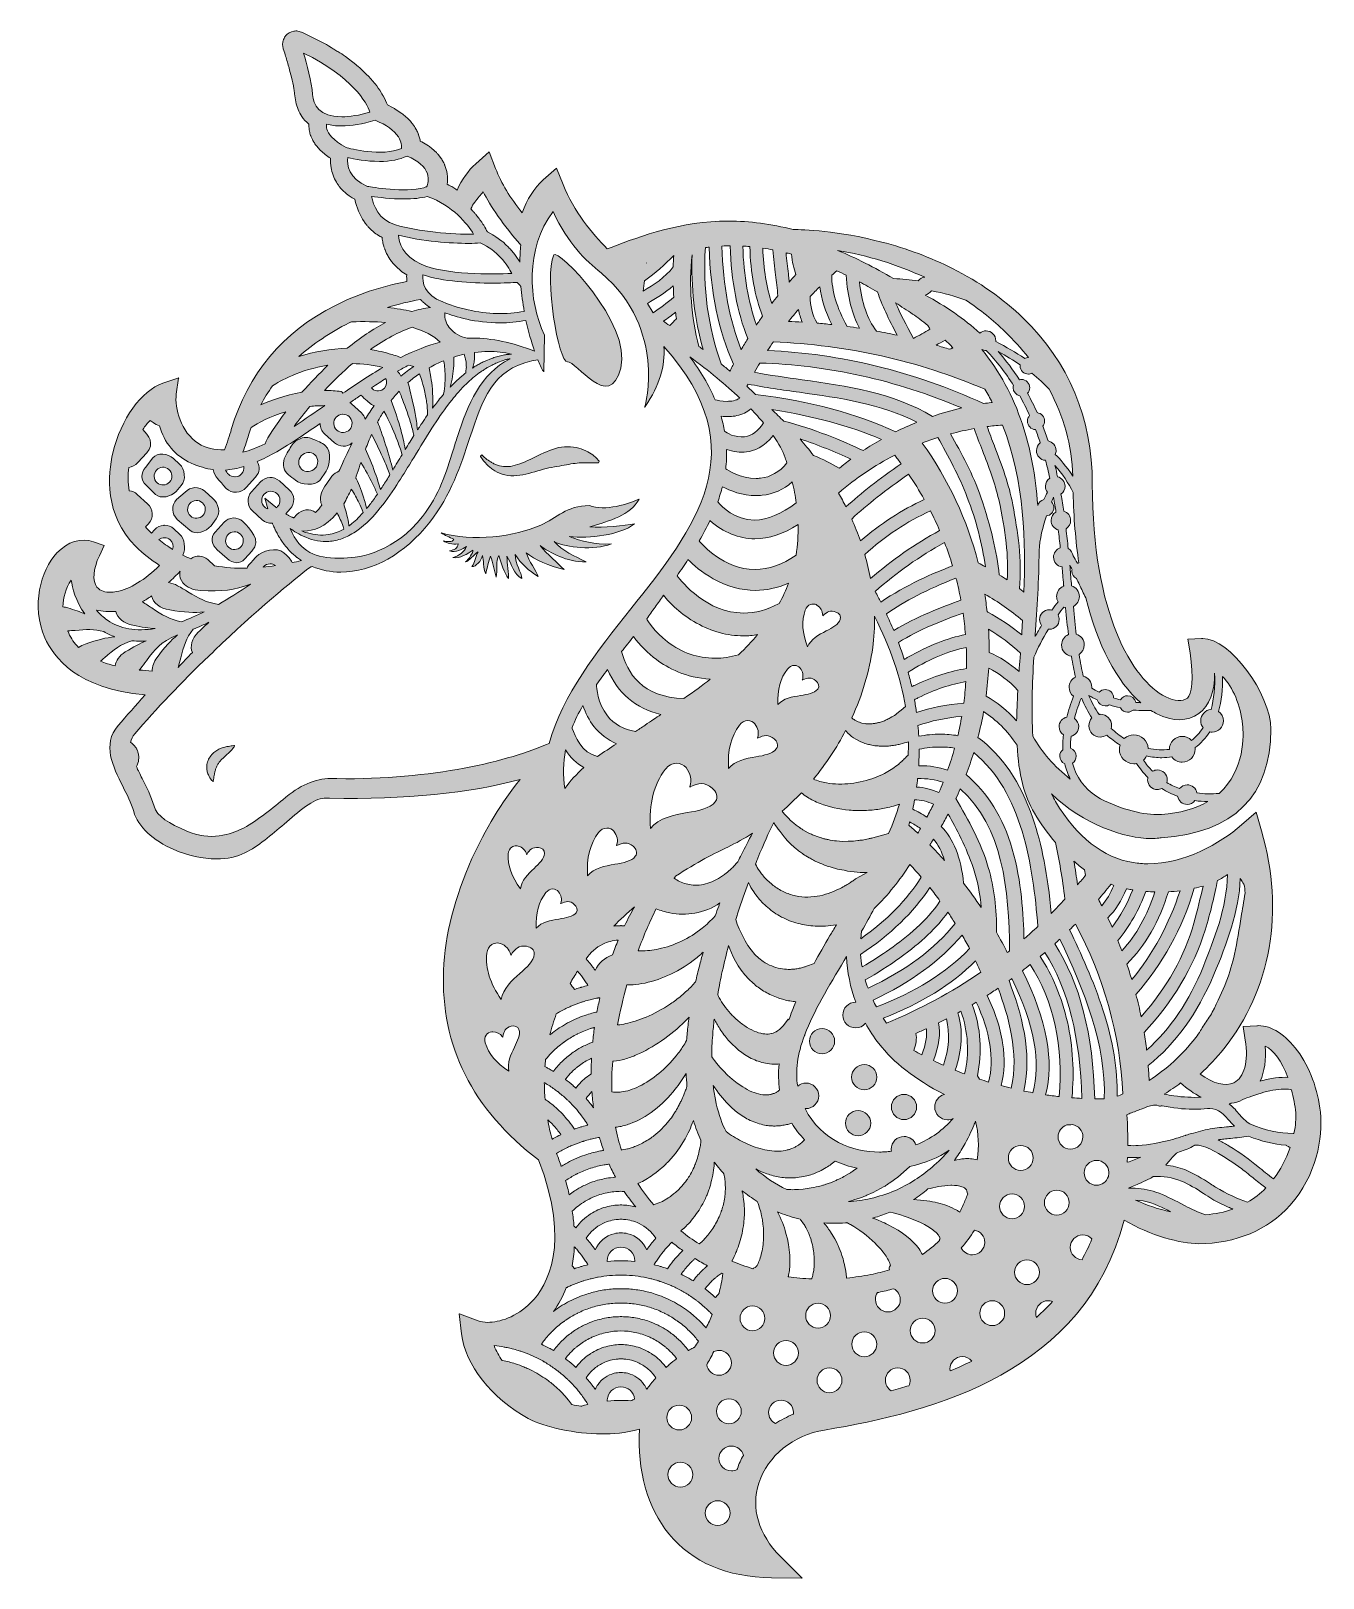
# Model space of a CAD drawing. Header units: inches. Extents: x 63 to 443, y 23 to 478.
import ezdxf

# ---------------------------------------------------------------- set-up
doc = ezdxf.new("R2010")
doc.units = ezdxf.units.IN
doc.header["$MEASUREMENT"] = 0
doc.layers.add('Layer 1', color=7, linetype='Continuous')

# ---------------------------------------------------------------- blocks, each defined once
blk = doc.blocks.new('block 2')
at = {"layer": 'Layer 1', "true_color": 0xffffff}
h = blk.add_hatch(color=7, dxfattribs=at)
h.dxf.hatch_style = 2
edge = h.paths.add_edge_path()
edge.add_spline(control_points=[(441.72, 159.77), (441.03, 166.37), (438.57, 172.97), (434.98, 177.87), (431.53, 182.58), (427.38, 185.23), (423.52, 185.23), (423.35, 185.23), (423.18, 185.22), (423.01, 185.21), (423.01, 185.21), (419.07, 184.98), (419.07, 184.98), (419.07, 184.98), (419.01, 184.98), (419.01, 184.98), (419.01, 184.98), (419.63, 181.01), (419.63, 181.01), (420.62, 174.73), (419.35, 169.91), (416.31, 168.45), (413.84, 167.27), (410.12, 168.22), (406.35, 170.99), (408.89, 173.31), (411.23, 175.8), (413.3, 178.4), (427.23, 195.91), (431.19, 218.67), (424.43, 242.5), (424.43, 242.5), (422.87, 248.04), (422.87, 248.04), (422.87, 248.04), (418.53, 244.25), (418.53, 244.25), (412.23, 238.73), (401.69, 232.84), (390.99, 232.84), (389.56, 232.84), (388.15, 232.95), (386.79, 233.17), (377.82, 234.59), (370.1, 240.64), (363.84, 251.14), (363.4, 251.87), (363, 252.64), (362.62, 253.43), (372.12, 244.34), (384.21, 240.27), (392.03, 240.27), (392.84, 240.27), (393.57, 240.34), (394.22, 240.4), (394.47, 240.42), (394.71, 240.44), (394.94, 240.46), (416.32, 242.04), (427.16, 252.78), (427.16, 272.38), (427.16, 282.87), (415.01, 299.12), (407.15, 299.12), (407.04, 299.12), (406.93, 299.12), (406.8, 299.11), (406.8, 299.11), (402.85, 298.88), (402.85, 298.88), (402.85, 298.88), (402.79, 298.87), (402.79, 298.87), (402.79, 298.87), (403.42, 294.91), (403.42, 294.91), (404.59, 287.46), (403.9, 282.48), (402.65, 281.57), (401.13, 280.48), (398.86, 280.61), (396.23, 281.94), (386.33, 286.97), (374.75, 306.38), (374.66, 344.56), (374.62, 363.93), (367.78, 380.33), (354.34, 393.3), (348.4, 399.03), (341.42, 403.95), (333.59, 407.9), (327.18, 411.13), (320.18, 413.75), (312.75, 415.69), (299.85, 419.04), (289.55, 419.35), (286.71, 419.37), (280.27, 421.01), (273.87, 421.84), (267.68, 421.84), (253.54, 421.84), (242.24, 417.55), (233.17, 414.1), (233.17, 414.1), (232.04, 413.68), (232.04, 413.68), (227.64, 418.27), (222.2, 424.57), (219.04, 432.58), (219.04, 432.58), (217.12, 437.45), (217.12, 437.45), (217.12, 437.45), (213.22, 433.95), (213.22, 433.95), (210.54, 431.54), (208.45, 428.29), (207.01, 424.29), (203.42, 428.75), (200.93, 432.89), (199.18, 437.33), (199.18, 437.33), (197.26, 442.2), (197.26, 442.2), (197.26, 442.2), (193.36, 438.7), (193.36, 438.7), (191.12, 436.69), (189.27, 434.07), (187.86, 430.94), (187.73, 431.02), (187.6, 431.11), (187.46, 431.21), (187.46, 431.21), (186.28, 431.98), (186.28, 431.98), (186.01, 432.14), (185.73, 432.28), (185.42, 432.43), (185.42, 432.43), (184.95, 432.67), (184.95, 432.67), (185.07, 433.54), (185.09, 434.43), (185.01, 435.3), (185.01, 435.3), (184.99, 435.42), (184.99, 435.42), (184.98, 435.51), (184.96, 435.61), (184.95, 435.71), (184.95, 435.71), (184.95, 435.74), (184.95, 435.74), (184.91, 436.03), (184.86, 436.4), (184.76, 436.73), (184.76, 436.73), (184.6, 437.31), (184.6, 437.31), (184.6, 437.31), (184.3, 438.16), (184.3, 438.16), (184.27, 438.22), (184.25, 438.28), (184.22, 438.34), (184.22, 438.34), (184.21, 438.38), (184.21, 438.38), (184.12, 438.6), (184.01, 438.91), (183.79, 439.26), (183.79, 439.26), (183.65, 439.52), (183.65, 439.52), (183.46, 439.85), (183.27, 440.18), (183.03, 440.52), (183.03, 440.52), (182.33, 441.43), (182.33, 441.43), (182.33, 441.43), (182.24, 441.53), (182.24, 441.53), (182.03, 441.76), (181.82, 441.97), (181.62, 442.17), (181.62, 442.17), (181.45, 442.34), (181.45, 442.34), (181.18, 442.63), (180.91, 442.85), (180.68, 443.03), (180.61, 443.09), (180.53, 443.15), (180.43, 443.23), (180.17, 443.45), (179.78, 443.76), (179.45, 443.97), (178.85, 444.39), (178.18, 444.8), (177.46, 445.17), (177.33, 445.25), (177.18, 445.32), (177.03, 445.4), (177.03, 445.4), (176.97, 445.72), (176.97, 445.72), (176.91, 446.2), (176.77, 446.6), (176.65, 446.92), (176.65, 446.92), (176.56, 447.17), (176.56, 447.17), (176.53, 447.24), (176.5, 447.33), (176.48, 447.41), (176.48, 447.41), (176.47, 447.43), (176.47, 447.43), (176.38, 447.7), (176.26, 448.03), (176.04, 448.43), (175.94, 448.58), (175.85, 448.74), (175.77, 448.9), (175.77, 448.9), (175.74, 448.95), (175.74, 448.95), (175.49, 449.43), (175.2, 449.97), (174.76, 450.45), (174.64, 450.58), (174.53, 450.73), (174.42, 450.87), (174.42, 450.87), (174.38, 450.91), (174.38, 450.91), (174.06, 451.32), (173.69, 451.78), (173.25, 452.13), (173.25, 452.13), (172.83, 452.51), (172.83, 452.51), (172.42, 452.87), (172.05, 453.19), (171.66, 453.5), (171.66, 453.5), (169.68, 454.8), (169.68, 454.8), (169.44, 454.96), (169.15, 455.15), (168.87, 455.27), (168.87, 455.27), (167.37, 456), (167.37, 456), (167.03, 456.88), (166.62, 457.76), (166.13, 458.68), (166.13, 458.68), (166.06, 458.81), (166.06, 458.81), (165.87, 459.09), (165.69, 459.38), (165.52, 459.66), (164.98, 460.52), (164.42, 461.42), (163.74, 462.17), (163.74, 462.17), (163.44, 462.53), (163.44, 462.53), (162.69, 463.45), (161.92, 464.41), (161.03, 465.19), (161.03, 465.19), (159.67, 466.5), (159.67, 466.5), (159.06, 467.11), (158.55, 467.56), (158.06, 467.9), (158.06, 467.9), (155.04, 470.23), (155.04, 470.23), (154.31, 470.79), (153.56, 471.24), (152.82, 471.68), (152.82, 471.68), (152.77, 471.71), (152.77, 471.71), (152.43, 471.92), (152.07, 472.13), (151.67, 472.39), (151.31, 472.6), (150.95, 472.83), (150.6, 473.05), (150.6, 473.05), (150.57, 473.07), (150.57, 473.07), (149.86, 473.52), (149.12, 473.99), (148.31, 474.38), (148.31, 474.38), (142.38, 477.33), (142.38, 477.33), (142.38, 477.33), (140.79, 477.76), (140.79, 477.76), (140.54, 477.77), (140.29, 477.77), (140.04, 477.75), (140.04, 477.75), (139.85, 477.72), (139.85, 477.72), (138.84, 477.51), (138.01, 477.02), (137.45, 476.3), (137.38, 476.22), (137.31, 476.13), (137.16, 475.9), (137.04, 475.69), (136.92, 475.46), (136.84, 475.26), (136.62, 474.75), (136.59, 474.34), (136.57, 474.07), (136.57, 474.07), (136.54, 473.76), (136.54, 473.76), (136.54, 473.76), (136.56, 473.59), (136.56, 473.59), (136.58, 473.35), (136.66, 472.77), (136.77, 472.49), (136.77, 472.49), (137.19, 471.19), (137.19, 471.19), (137.53, 470.1), (137.88, 468.93), (138.23, 467.7), (138.23, 467.7), (138.45, 466.89), (138.45, 466.89), (138.69, 466.01), (138.94, 465.1), (139.15, 464.16), (139.44, 463.05), (139.65, 461.94), (139.89, 460.71), (139.97, 460.24), (140.02, 459.79), (140.08, 459.31), (140.08, 459.31), (140.09, 459.25), (140.09, 459.25), (140.17, 458.53), (140.26, 457.79), (140.43, 456.91), (140.77, 455.35), (141.37, 453.91), (142.24, 452.64), (142.75, 451.84), (143.42, 451.1), (144.31, 450.38), (144.29, 450.18), (144.29, 450), (144.31, 449.85), (144.31, 449.85), (144.31, 449.62), (144.31, 449.62), (144.32, 449.39), (144.32, 449.08), (144.39, 448.73), (144.39, 448.73), (144.55, 447.86), (144.55, 447.86), (144.55, 447.86), (144.58, 447.72), (144.58, 447.72), (144.66, 447.43), (144.73, 447.25), (144.8, 447.05), (144.8, 447.05), (144.85, 446.91), (144.85, 446.91), (144.95, 446.58), (145.1, 446.28), (145.23, 446.01), (145.23, 446.01), (145.32, 445.83), (145.32, 445.83), (145.52, 445.42), (145.72, 445.08), (145.9, 444.83), (145.9, 444.83), (146.04, 444.62), (146.04, 444.62), (146.18, 444.41), (146.31, 444.22), (146.49, 444), (146.49, 444), (146.69, 443.76), (146.69, 443.76), (146.99, 443.41), (147.33, 443), (147.73, 442.63), (148.18, 442.17), (148.64, 441.8), (149.09, 441.43), (149.55, 441.06), (150.06, 440.7), (150.65, 440.31), (150.61, 439.37), (150.66, 438.44), (150.81, 437.55), (150.92, 436.86), (151.11, 436.13), (151.39, 435.32), (151.65, 434.62), (151.97, 433.94), (152.36, 433.29), (152.49, 433.06), (152.64, 432.84), (152.8, 432.62), (152.8, 432.62), (152.95, 432.4), (152.95, 432.4), (153.1, 432.16), (153.28, 431.94), (153.5, 431.69), (153.5, 431.69), (153.51, 431.68), (153.51, 431.68), (153.57, 431.62), (153.63, 431.55), (153.72, 431.45), (154.19, 430.9), (154.74, 430.38), (155.38, 429.87), (155.38, 429.87), (156.15, 429.28), (156.15, 429.28), (156.15, 429.28), (157.06, 428.71), (157.06, 428.71), (157.29, 428.56), (157.54, 428.41), (157.84, 428.25), (158.32, 425.83), (159.22, 423.64), (160.5, 421.73), (160.71, 421.43), (160.92, 421.12), (161.16, 420.84), (161.16, 420.84), (161.33, 420.63), (161.33, 420.63), (161.48, 420.44), (161.66, 420.22), (161.85, 420.03), (162.39, 419.44), (162.97, 418.94), (163.48, 418.52), (163.48, 418.52), (163.62, 418.42), (163.62, 418.42), (164.12, 418.05), (164.63, 417.68), (165.23, 417.36), (165.41, 417.26), (165.59, 417.15), (165.8, 417.05), (165.82, 416.86), (165.84, 416.68), (165.87, 416.5), (165.92, 415.96), (166.04, 415.47), (166.16, 415.03), (166.21, 414.85), (166.25, 414.69), (166.29, 414.51), (166.37, 414.16), (166.48, 413.89), (166.58, 413.66), (166.58, 413.66), (166.58, 413.65), (166.58, 413.65), (166.61, 413.58), (166.64, 413.5), (166.69, 413.38), (166.69, 413.38), (167.03, 412.51), (167.03, 412.51), (167.03, 412.51), (167.12, 412.32), (167.12, 412.32), (167.34, 411.93), (167.57, 411.53), (167.8, 411.15), (167.8, 411.15), (168.08, 410.68), (168.08, 410.68), (168.08, 410.68), (168.18, 410.53), (168.18, 410.53), (168.45, 410.16), (168.75, 409.8), (169.02, 409.49), (169.02, 409.49), (169.37, 409.07), (169.37, 409.07), (169.73, 408.6), (170.13, 408.27), (170.49, 407.97), (170.49, 407.97), (170.52, 407.95), (170.52, 407.95), (170.65, 407.84), (170.78, 407.74), (170.95, 407.57), (170.95, 407.57), (171.66, 406.97), (171.66, 406.97), (171.66, 406.97), (173.05, 406.09), (173.05, 406.09), (173.02, 405.43), (173.05, 404.76), (173.12, 404.11), (165.42, 402.6), (158.34, 400.23), (152.07, 397.05), (136.6, 389.22), (126.3, 376.93), (121.48, 360.54), (121.01, 358.95), (120.21, 356.65), (119.5, 354.6), (116.55, 354.45), (113.96, 355.07), (111.82, 356.44), (106.65, 359.72), (104.71, 366.95), (105.29, 370.91), (105.29, 370.91), (105.99, 375.64), (105.99, 375.64), (105.99, 375.64), (106.01, 375.73), (106.01, 375.73), (106.01, 375.73), (101.38, 374.18), (101.38, 374.18), (95.05, 372.07), (88.99, 363.63), (86.63, 353.66), (85.16, 347.4), (84.07, 335.51), (93.41, 326.17), (95.53, 324.05), (97.88, 322.18), (100.4, 320.59), (96.11, 316.35), (91.6, 313.61), (87.69, 312.87), (87.02, 312.75), (86.38, 312.68), (85.79, 312.68), (84.59, 312.68), (82.96, 312.95), (81.98, 314.22), (80.57, 316.05), (80.84, 319.5), (82.7, 323.44), (82.7, 323.44), (84.11, 326.43), (84.11, 326.43), (84.11, 326.43), (81, 327.54), (81, 327.54), (77.35, 328.84), (73.32, 327.61), (70.19, 324.25), (65.42, 319.13), (62.56, 308.64), (66.66, 299.29), (69.1, 293.73), (76.17, 284.16), (96.11, 282.49), (93.39, 279.46), (90.72, 276.43), (88.18, 273.46), (83.42, 267.89), (86.67, 261.39), (89.54, 255.65), (90.76, 253.21), (92.03, 250.69), (92.77, 248.2), (94.11, 243.76), (98.43, 239.67), (104.62, 236.99), (108.73, 235.22), (113.05, 234.28), (117.11, 234.28), (120.3, 234.28), (123.19, 234.89), (125.47, 236.03), (129.42, 238), (133.27, 241.31), (136.99, 244.5), (141.14, 248.07), (145.84, 252.11), (148.74, 252.11), (149.1, 252.11), (149.66, 252.1), (150.37, 252.09), (172.74, 251.7), (191.58, 253.57), (206.37, 257.65), (201.18, 251.22), (196.04, 242.74), (192.25, 234.35), (187.14, 223.04), (184.33, 211.98), (183.89, 201.45), (182.98, 179.3), (192.38, 160.55), (211.83, 145.73), (221.37, 120.89), (214.51, 108.79), (209.57, 103.79), (205.34, 99.5), (200.23, 97.97), (196.86, 97.97), (195.79, 97.97), (194.82, 98.12), (194.05, 98.42), (194.05, 98.42), (188.58, 100.47), (188.58, 100.47), (188.58, 100.47), (188.5, 100.5), (188.5, 100.5), (188.5, 100.5), (189.15, 94.61), (189.15, 94.61), (190.13, 85.59), (198.03, 75.58), (208.8, 69.71), (213.61, 67.09), (222.66, 65.19), (230.33, 65.19), (233.58, 65.19), (237.43, 65.35), (241.47, 66.54), (240.8, 54.36), (243.88, 43.44), (250.14, 35.77), (257.02, 27.38), (267.18, 23.04), (280.37, 22.88), (280.37, 22.88), (289.18, 22.77), (289.18, 22.77), (289.18, 22.77), (289.31, 22.77), (289.31, 22.77), (289.31, 22.77), (282.99, 29.09), (282.99, 29.09), (276.47, 35.61), (274.21, 43.29), (276.61, 50.72), (279.2, 58.72), (286.77, 64.84), (295.89, 66.31), (328.25, 71.53), (372.58, 83.61), (384, 128.05), (391.67, 123.49), (400.79, 121.1), (405.85, 121.1), (416.95, 121.18), (426.27, 125.09), (432.8, 132.4), (440.58, 141.1), (442.51, 152.25), (441.72, 159.77)], knot_values=[0, 0, 0, 0, 1, 1, 1, 2, 2, 2, 3, 3, 3, 4, 4, 4, 5, 5, 5, 6, 6, 6, 7, 7, 7, 8, 8, 8, 9, 9, 9, 10, 10, 10, 11, 11, 11, 12, 12, 12, 13, 13, 13, 14, 14, 14, 15, 15, 15, 16, 16, 16, 17, 17, 17, 18, 18, 18, 19, 19, 19, 20, 20, 20, 21, 21, 21, 22, 22, 22, 23, 23, 23, 24, 24, 24, 25, 25, 25, 26, 26, 26, 27, 27, 27, 28, 28, 28, 29, 29, 29, 30, 30, 30, 31, 31, 31, 32, 32, 32, 33, 33, 33, 34, 34, 34, 35, 35, 35, 36, 36, 36, 37, 37, 37, 38, 38, 38, 39, 39, 39, 40, 40, 40, 41, 41, 41, 42, 42, 42, 43, 43, 43, 44, 44, 44, 45, 45, 45, 46, 46, 46, 47, 47, 47, 48, 48, 48, 49, 49, 49, 50, 50, 50, 51, 51, 51, 52, 52, 52, 53, 53, 53, 54, 54, 54, 55, 55, 55, 56, 56, 56, 57, 57, 57, 58, 58, 58, 59, 59, 59, 60, 60, 60, 61, 61, 61, 62, 62, 62, 63, 63, 63, 64, 64, 64, 65, 65, 65, 66, 66, 66, 67, 67, 67, 68, 68, 68, 69, 69, 69, 70, 70, 70, 71, 71, 71, 72, 72, 72, 73, 73, 73, 74, 74, 74, 75, 75, 75, 76, 76, 76, 77, 77, 77, 78, 78, 78, 79, 79, 79, 80, 80, 80, 81, 81, 81, 82, 82, 82, 83, 83, 83, 84, 84, 84, 85, 85, 85, 86, 86, 86, 87, 87, 87, 88, 88, 88, 89, 89, 89, 90, 90, 90, 91, 91, 91, 92, 92, 92, 93, 93, 93, 94, 94, 94, 95, 95, 95, 96, 96, 96, 97, 97, 97, 98, 98, 98, 99, 99, 99, 100, 100, 100, 101, 101, 101, 102, 102, 102, 103, 103, 103, 104, 104, 104, 105, 105, 105, 106, 106, 106, 107, 107, 107, 108, 108, 108, 109, 109, 109, 110, 110, 110, 111, 111, 111, 112, 112, 112, 113, 113, 113, 114, 114, 114, 115, 115, 115, 116, 116, 116, 117, 117, 117, 118, 118, 118, 119, 119, 119, 120, 120, 120, 121, 121, 121, 122, 122, 122, 123, 123, 123, 124, 124, 124, 125, 125, 125, 126, 126, 126, 127, 127, 127, 128, 128, 128, 129, 129, 129, 130, 130, 130, 131, 131, 131, 132, 132, 132, 133, 133, 133, 134, 134, 134, 135, 135, 135, 136, 136, 136, 137, 137, 137, 138, 138, 138, 139, 139, 139, 140, 140, 140, 141, 141, 141, 142, 142, 142, 143, 143, 143, 144, 144, 144, 145, 145, 145, 146, 146, 146, 147, 147, 147, 148, 148, 148, 149, 149, 149, 150, 150, 150, 151, 151, 151, 152, 152, 152, 153, 153, 153, 154, 154, 154, 155, 155, 155, 156, 156, 156, 157, 157, 157, 158, 158, 158, 159, 159, 159, 160, 160, 160, 161, 161, 161, 162, 162, 162, 163, 163, 163, 164, 164, 164, 165, 165, 165, 166, 166, 166, 167, 167, 167, 168, 168, 168, 169, 169, 169, 170, 170, 170, 171, 171, 171, 172, 172, 172, 173, 173, 173, 174, 174, 174, 175, 175, 175, 176, 176, 176, 177, 177, 177, 178, 178, 178, 179, 179, 179, 180, 180, 180, 181, 181, 181, 182, 182, 182, 183, 183, 183, 184, 184, 184, 185, 185, 185, 186, 186, 186, 187, 187, 187, 188, 188, 188, 189, 189, 189, 190, 190, 190, 191, 191, 191, 192, 192, 192, 193, 193, 193, 194, 194, 194, 195, 195, 195, 196, 196, 196, 197, 197, 197, 198, 198, 198, 199, 199, 199, 200, 200, 200, 201, 201, 201, 202, 202, 202, 203, 203, 203, 204, 204, 204, 205, 205, 205, 206, 206, 206, 207, 207, 207, 208, 208, 208, 209, 209, 209, 210, 210, 210, 211, 211, 211, 212, 212, 212, 213, 213, 213, 214, 214, 214, 215, 215, 215, 216, 216, 216, 217, 217, 217, 218, 218, 218, 219, 219, 219, 220, 220, 220, 221, 221, 221, 222, 222, 222, 223, 223, 223, 224, 224, 224, 225, 225, 225, 226, 226, 226, 227, 227, 227, 228, 228, 228, 229, 229, 229, 229], degree=3, periodic=1)
edge = h.paths.add_edge_path()
edge.add_spline(control_points=[(425.52, 179.17), (428, 178.12), (430.4, 174.8), (432.14, 170.02), (431.12, 170.09), (429.92, 170.03), (428.49, 169.86), (427.1, 169.68), (425.63, 169.38), (424.02, 168.94), (425.29, 171.72), (425.81, 175.25), (425.52, 179.17)], knot_values=[0, 0, 0, 0, 1, 1, 1, 2, 2, 2, 3, 3, 3, 4, 4, 4, 4], degree=3, periodic=1)
edge = h.paths.add_edge_path()
edge.add_spline(control_points=[(406.65, 164.2), (404.14, 164.05), (401.45, 164.18), (398.65, 164.6), (397.76, 164.73), (396.83, 164.9), (395.81, 165.11), (397.51, 166.16), (399.13, 167.26), (400.62, 168.38), (402.57, 166.63), (404.6, 165.22), (406.65, 164.2)], knot_values=[0, 0, 0, 0, 1, 1, 1, 2, 2, 2, 3, 3, 3, 4, 4, 4, 4], degree=3, periodic=1)
edge = h.paths.add_edge_path()
edge.add_spline(control_points=[(419.2, 226.86), (419.2, 226.86), (419.33, 226.67), (419.33, 226.67), (419.43, 225.94), (419.53, 225.16), (419.62, 224.29), (419.16, 221.76), (418.75, 219.23), (418.45, 217.32), (417.87, 213.67), (417.27, 209.9), (416.47, 206.23), (415.31, 200.92), (413.24, 195.52), (409.95, 189.24), (409.59, 188.54), (409.17, 187.92), (408.72, 187.27), (408.33, 186.7), (407.93, 186.11), (407.55, 185.45), (407.18, 184.94), (406.82, 184.35), (406.48, 183.78), (406.06, 183.08), (405.62, 182.36), (405.13, 181.75), (401.01, 176.57), (396.38, 172.33), (391.36, 169.12), (391.28, 170.8), (391.2, 172.19), (391.09, 173.48), (399.18, 179.96), (405.5, 188.73), (410.4, 200.28), (414.23, 209.31), (417.82, 218.97), (418.17, 228.48), (418.51, 227.93), (418.86, 227.39), (419.2, 226.86)], knot_values=[0, 0, 0, 0, 1, 1, 1, 2, 2, 2, 3, 3, 3, 4, 4, 4, 5, 5, 5, 6, 6, 6, 7, 7, 7, 8, 8, 8, 9, 9, 9, 10, 10, 10, 11, 11, 11, 12, 12, 12, 13, 13, 13, 14, 14, 14, 14], degree=3, periodic=1)
edge = h.paths.add_edge_path()
edge.add_spline(control_points=[(411.47, 227.95), (412.53, 228.47), (413.51, 229.04), (414.4, 229.64), (414.29, 220.05), (410.26, 210.02), (407.31, 202.68), (403.21, 192.46), (397.6, 184.16), (390.63, 178.02), (390.41, 179.77), (390.16, 181.52), (389.88, 183.23), (398.25, 192.07), (404.46, 202.49), (407.84, 213.34), (409.44, 218.49), (410.62, 223.85), (411.47, 227.95)], knot_values=[0, 0, 0, 0, 1, 1, 1, 2, 2, 2, 3, 3, 3, 4, 4, 4, 5, 5, 5, 6, 6, 6, 6], degree=3, periodic=1)
edge = h.paths.add_edge_path()
edge.add_spline(control_points=[(407.24, 226.3), (406.48, 222.91), (405.58, 219.35), (404.51, 215.41), (401.92, 205.89), (396.57, 196.37), (389.02, 187.87), (388.58, 190.05), (388.06, 192.25), (387.49, 194.41), (395.31, 203.25), (401.08, 213.75), (404.65, 225.62), (405.59, 225.83), (406.45, 226.06), (407.24, 226.3)], knot_values=[0, 0, 0, 0, 1, 1, 1, 2, 2, 2, 3, 3, 3, 4, 4, 4, 5, 5, 5, 5], degree=3, periodic=1)
edge = h.paths.add_edge_path()
edge.add_spline(control_points=[(384.95, 225.42), (385.21, 225.36), (385.47, 225.31), (385.74, 225.27), (385.92, 225.24), (386.09, 225.21), (386.27, 225.19), (386.36, 225.18), (386.46, 225.17), (386.55, 225.16), (384.96, 221.12), (382.92, 217.43), (380.48, 214.19), (380.08, 215.09), (379.65, 216.01), (379.21, 216.93), (381.5, 219.17), (383.33, 222.05), (384.67, 225.48), (384.76, 225.46), (384.85, 225.44), (384.95, 225.42)], knot_values=[0, 0, 0, 0, 1, 1, 1, 2, 2, 2, 3, 3, 3, 4, 4, 4, 5, 5, 5, 6, 6, 6, 7, 7, 7, 7], degree=3, periodic=1)
edge = h.paths.add_edge_path()
edge.add_spline(control_points=[(380.16, 226.8), (380.44, 226.69), (380.73, 226.59), (381.01, 226.49), (380.06, 224.14), (378.86, 222.12), (377.42, 220.51), (377.09, 221.16), (376.76, 221.77), (376.44, 222.36), (377.58, 223.66), (378.76, 225.08), (380.16, 226.8)], knot_values=[0, 0, 0, 0, 1, 1, 1, 2, 2, 2, 3, 3, 3, 4, 4, 4, 4], degree=3, periodic=1)
edge = h.paths.add_edge_path()
edge.add_spline(control_points=[(372.41, 231.08), (372.41, 231.08), (372.7, 229.53), (372.7, 229.53), (371.94, 228.58), (371.14, 227.62), (370.34, 226.67), (370.02, 228.95), (369.65, 231.22), (369.23, 233.61), (370.29, 232.68), (371.36, 231.83), (372.41, 231.08)], knot_values=[0, 0, 0, 0, 1, 1, 1, 2, 2, 2, 3, 3, 3, 4, 4, 4, 4], degree=3, periodic=1)
edge = h.paths.add_edge_path()
edge.add_spline(control_points=[(363.83, 239.08), (364.94, 234.04), (365.85, 228.6), (366.61, 222.44), (365.31, 221.02), (364, 219.65), (362.6, 218.24), (361.57, 229.57), (359.84, 238.46), (357.17, 246.22), (353.52, 256.84), (348.09, 264.82), (341.02, 269.96), (341.68, 272.49), (342.25, 275.06), (342.71, 277.6), (346.35, 275.25), (349.66, 271.94), (352.53, 267.74), (352.99, 259.18), (354.61, 252.82), (357.64, 247.74), (359.49, 244.63), (361.57, 241.72), (363.83, 239.08)], knot_values=[0, 0, 0, 0, 1, 1, 1, 2, 2, 2, 3, 3, 3, 4, 4, 4, 5, 5, 5, 6, 6, 6, 7, 7, 7, 8, 8, 8, 8], degree=3, periodic=1)
edge = h.paths.add_edge_path()
edge.add_spline(control_points=[(354.09, 201.39), (354.82, 201.95), (355.59, 202.55), (356.36, 203.17), (363.17, 192.96), (366.36, 178.47), (364.91, 164.37), (363.57, 164.52), (362.23, 164.7), (360.9, 164.89), (363.56, 174.61), (361.27, 186.89), (354.09, 201.39)], knot_values=[0, 0, 0, 0, 1, 1, 1, 2, 2, 2, 3, 3, 3, 4, 4, 4, 4], degree=3, periodic=1)
edge = h.paths.add_edge_path()
edge.add_spline(control_points=[(348.28, 180.15), (347.58, 184.73), (346.05, 189.43), (343.73, 194.12), (344.79, 194.8), (345.88, 195.52), (346.97, 196.26), (350, 188.03), (353.16, 177.28), (350.83, 166.83), (349.83, 167.07), (348.82, 167.32), (347.82, 167.59), (348.83, 171.35), (348.98, 175.58), (348.28, 180.15)], knot_values=[0, 0, 0, 0, 1, 1, 1, 2, 2, 2, 3, 3, 3, 4, 4, 4, 5, 5, 5, 5], degree=3, periodic=1)
edge = h.paths.add_edge_path()
edge.add_spline(control_points=[(284.58, 124.15), (284.02, 126.24), (283.16, 128.42), (282.11, 130.45), (282.31, 130.37), (282.52, 130.28), (282.73, 130.2), (284.6, 129.45), (286.62, 128.81), (288.72, 128.3), (288.72, 128.3), (288.84, 128.16), (288.84, 128.16), (288.93, 128.06), (289.02, 127.97), (289.07, 127.9), (289.07, 127.9), (289.74, 126.96), (289.74, 126.96), (289.98, 126.66), (290.19, 126.27), (290.41, 125.85), (290.55, 125.59), (290.69, 125.35), (290.76, 125.25), (290.86, 124.99), (290.98, 124.74), (291.1, 124.48), (291.1, 124.48), (291.1, 124.47), (291.1, 124.47), (291.32, 124.01), (291.52, 123.57), (291.66, 123.07), (291.66, 123.07), (291.84, 122.55), (291.84, 122.55), (291.91, 122.33), (291.98, 122.13), (292.03, 121.97), (292.03, 121.97), (292.33, 120.76), (292.33, 120.76), (292.52, 119.94), (292.65, 119.1), (292.73, 118.46), (292.81, 117.68), (292.89, 116.94), (292.88, 116.15), (292.91, 115.66), (292.88, 115.16), (292.85, 114.71), (292.85, 114.71), (292.85, 114.69), (292.85, 114.69), (292.84, 114.48), (292.83, 114.29), (292.83, 114.18), (292.76, 113.57), (292.69, 112.94), (292.61, 112.49), (292.54, 112.26), (292.5, 112.03), (292.46, 111.83), (292.46, 111.83), (292.45, 111.81), (292.45, 111.81), (292.4, 111.58), (292.35, 111.33), (292.28, 111.14), (292.23, 111.01), (292.18, 110.87), (292.14, 110.74), (289.77, 110.84), (287.45, 111.06), (285.24, 111.38), (285.25, 111.43), (285.27, 111.48), (285.28, 111.53), (285.31, 111.65), (285.34, 111.77), (285.36, 111.89), (286.08, 115.45), (285.8, 119.8), (284.58, 124.15)], knot_values=[0, 0, 0, 0, 1, 1, 1, 2, 2, 2, 3, 3, 3, 4, 4, 4, 5, 5, 5, 6, 6, 6, 7, 7, 7, 8, 8, 8, 9, 9, 9, 10, 10, 10, 11, 11, 11, 12, 12, 12, 13, 13, 13, 14, 14, 14, 15, 15, 15, 16, 16, 16, 17, 17, 17, 18, 18, 18, 19, 19, 19, 20, 20, 20, 21, 21, 21, 22, 22, 22, 23, 23, 23, 24, 24, 24, 25, 25, 25, 26, 26, 26, 27, 27, 27, 28, 28, 28, 28], degree=3, periodic=1)
edge = h.paths.add_edge_path()
edge.add_spline(control_points=[(292.02, 137.52), (292.02, 137.52), (292.02, 137.52), (292.02, 137.52), (291.21, 137.35), (290.39, 137.26), (289.6, 137.17), (289.6, 137.17), (288.24, 137.06), (288.24, 137.06), (288.24, 137.06), (288.22, 137.06), (288.22, 137.06), (287.43, 137.01), (286.68, 136.97), (286.01, 137), (286.01, 137), (284.8, 137.06), (284.8, 137.06), (281.55, 138.58), (278.48, 140.61), (275.67, 143.09), (276.42, 142.7), (277.19, 142.35), (277.95, 142.04), (279.24, 141.53), (280.53, 141.14), (281.77, 140.87), (283.15, 140.58), (284.53, 140.44), (285.87, 140.44), (286.52, 140.44), (287.19, 140.45), (287.86, 140.54), (287.86, 140.54), (289.72, 140.83), (289.72, 140.83), (290.45, 140.95), (291.1, 141.15), (291.53, 141.29), (292.06, 141.43), (292.63, 141.63), (293.17, 141.87), (294.02, 142.19), (294.74, 142.57), (295.38, 142.91), (295.38, 142.91), (296.41, 143.51), (296.41, 143.51), (296.92, 143.83), (297.45, 144.17), (297.89, 144.49), (297.89, 144.49), (299.05, 145.39), (299.05, 145.39), (301.1, 144.47), (303.26, 143.79), (305.47, 143.35), (305.47, 143.35), (304.44, 142.62), (304.44, 142.62), (304.28, 142.51), (304.11, 142.39), (303.92, 142.25), (303.92, 142.25), (303.9, 142.24), (303.9, 142.24), (303.65, 142.06), (303.39, 141.87), (303.15, 141.72), (303.15, 141.72), (301.62, 140.85), (301.62, 140.85), (301.02, 140.47), (300.35, 140.18), (299.58, 139.84), (299.22, 139.69), (298.9, 139.54), (298.57, 139.39), (298.28, 139.25), (298, 139.16), (297.66, 139.04), (297.66, 139.04), (297.63, 139.03), (297.63, 139.03), (297.36, 138.94), (297.17, 138.88), (297.03, 138.82), (296.83, 138.76), (296.62, 138.68), (296.41, 138.61), (296.41, 138.61), (296.34, 138.58), (296.34, 138.58), (296.02, 138.47), (295.73, 138.36), (295.39, 138.29), (295.39, 138.29), (294.91, 138.16), (294.91, 138.16), (293.93, 137.91), (293, 137.66), (292.02, 137.52)], knot_values=[0, 0, 0, 0, 1, 1, 1, 2, 2, 2, 3, 3, 3, 4, 4, 4, 5, 5, 5, 6, 6, 6, 7, 7, 7, 8, 8, 8, 9, 9, 9, 10, 10, 10, 11, 11, 11, 12, 12, 12, 13, 13, 13, 14, 14, 14, 15, 15, 15, 16, 16, 16, 17, 17, 17, 18, 18, 18, 19, 19, 19, 20, 20, 20, 21, 21, 21, 22, 22, 22, 23, 23, 23, 24, 24, 24, 25, 25, 25, 26, 26, 26, 27, 27, 27, 28, 28, 28, 29, 29, 29, 30, 30, 30, 31, 31, 31, 32, 32, 32, 33, 33, 33, 34, 34, 34, 34], degree=3, periodic=1)
edge = h.paths.add_edge_path()
edge.add_spline(control_points=[(238.04, 124.05), (237.37, 124.21), (236.71, 124.3), (236.06, 124.3), (235.41, 124.3), (234.75, 124.21), (234.08, 124.05), (231.6, 123.44), (229.51, 121.68), (228.48, 119.34), (228.45, 119.39), (228.41, 119.44), (228.38, 119.5), (228.26, 119.66), (228.15, 119.82), (228.04, 119.97), (227.36, 120.89), (226.63, 121.79), (225.8, 122.72), (227.02, 124.59), (228.73, 126.09), (230.75, 127.07), (232.16, 127.75), (233.67, 128.15), (235.23, 128.25), (235.23, 128.25), (235.36, 128.26), (235.36, 128.26), (235.59, 128.28), (235.83, 128.29), (236.06, 128.29), (236.3, 128.29), (236.53, 128.28), (236.76, 128.26), (236.76, 128.26), (236.89, 128.25), (236.89, 128.25), (238.45, 128.15), (239.96, 127.75), (241.37, 127.07), (243.39, 126.09), (245.1, 124.59), (246.32, 122.72), (245.5, 121.79), (244.77, 120.89), (244.09, 119.97), (243.97, 119.81), (243.86, 119.65), (243.74, 119.49), (243.71, 119.44), (243.67, 119.39), (243.64, 119.34), (242.61, 121.68), (240.53, 123.44), (238.04, 124.05)], knot_values=[0, 0, 0, 0, 1, 1, 1, 2, 2, 2, 3, 3, 3, 4, 4, 4, 5, 5, 5, 6, 6, 6, 7, 7, 7, 8, 8, 8, 9, 9, 9, 10, 10, 10, 11, 11, 11, 12, 12, 12, 13, 13, 13, 14, 14, 14, 15, 15, 15, 16, 16, 16, 17, 17, 17, 18, 18, 18, 18], degree=3, periodic=1)
edge = h.paths.add_edge_path()
edge.add_spline(control_points=[(240.11, 116.03), (240.11, 115.99), (240.11, 115.96), (240.1, 115.92), (240.1, 115.91), (240.1, 115.9), (240.1, 115.89), (238.76, 116.02), (237.4, 116.08), (236.06, 116.08), (234.72, 116.08), (233.37, 116.02), (232.02, 115.89), (232.02, 115.9), (232.02, 115.91), (232.02, 115.92), (232.02, 115.96), (232.01, 115.99), (232.01, 116.03), (232.01, 118.26), (233.83, 120.08), (236.06, 120.08), (238.3, 120.08), (240.11, 118.26), (240.11, 116.03)], knot_values=[0, 0, 0, 0, 1, 1, 1, 2, 2, 2, 3, 3, 3, 4, 4, 4, 5, 5, 5, 6, 6, 6, 7, 7, 7, 8, 8, 8, 8], degree=3, periodic=1)
edge = h.paths.add_edge_path()
edge.add_spline(control_points=[(317.3, 388.28), (315.33, 388.71), (313.28, 389.12), (311.2, 389.51), (308.45, 393.17), (306.86, 397.78), (306.2, 403.98), (307.77, 403.16), (309.5, 402.19), (311.49, 401.03), (312.84, 397.17), (314.69, 393.12), (317.3, 388.28)], knot_values=[0, 0, 0, 0, 1, 1, 1, 2, 2, 2, 3, 3, 3, 4, 4, 4, 4], degree=3, periodic=1)
edge = h.paths.add_edge_path()
edge.add_spline(control_points=[(316.82, 397.79), (318.49, 396.73), (320.15, 395.64), (321.82, 394.5), (323.24, 393.54), (324.67, 392.48), (326.32, 391.18), (326.51, 390.8), (326.7, 390.42), (326.88, 390.05), (325.29, 389.09), (323.69, 388.18), (322.11, 387.36), (319.86, 391.38), (318.17, 394.7), (316.82, 397.79)], knot_values=[0, 0, 0, 0, 1, 1, 1, 2, 2, 2, 3, 3, 3, 4, 4, 4, 5, 5, 5, 5], degree=3, periodic=1)
edge = h.paths.add_edge_path()
edge.add_spline(control_points=[(343.08, 372.4), (343.85, 371.12), (344.58, 369.82), (345.25, 368.54), (345.25, 368.54), (344.91, 368.5), (344.91, 368.5), (344.18, 368.4), (343.43, 368.3), (342.7, 368.19), (321.97, 377.65), (300.6, 382.9), (279.19, 383.79), (279.78, 384.7), (280.33, 385.53), (280.87, 386.32), (302.48, 385.47), (323.41, 380.78), (343.08, 372.4)], knot_values=[0, 0, 0, 0, 1, 1, 1, 2, 2, 2, 3, 3, 3, 4, 4, 4, 5, 5, 5, 6, 6, 6, 6], degree=3, periodic=1)
edge = h.paths.add_edge_path()
edge.add_spline(control_points=[(328.75, 385.36), (329.58, 385.83), (330.43, 386.32), (331.35, 386.87), (332.17, 386.09), (332.95, 385.33), (333.66, 384.59), (333.57, 384.54), (333.47, 384.49), (333.38, 384.44), (333.18, 384.34), (332.98, 384.23), (332.77, 384.14), (331.42, 384.56), (330.07, 384.98), (328.75, 385.36)], knot_values=[0, 0, 0, 0, 1, 1, 1, 2, 2, 2, 3, 3, 3, 4, 4, 4, 5, 5, 5, 5], degree=3, periodic=1)
edge = h.paths.add_edge_path()
edge.add_spline(control_points=[(353.31, 370.47), (354.35, 368.62), (355.33, 366.68), (356.22, 364.7), (355.81, 364.23), (355.58, 363.64), (355.58, 363.03), (355.58, 361.69), (356.62, 360.59), (357.97, 360.52), (358.45, 359.25), (358.92, 357.94), (359.35, 356.62), (358.64, 356.07), (358.23, 355.24), (358.23, 354.35), (358.23, 352.86), (359.39, 351.6), (360.89, 351.49), (361.33, 349.84), (361.75, 348.13), (362.16, 346.25), (361.35, 345.71), (360.88, 344.82), (360.88, 343.85), (360.88, 343.23), (361.08, 342.64), (361.46, 342.13), (361.17, 341.59), (360.83, 340.83), (360.45, 339.93), (359.56, 339.75), (358.86, 339.1), (358.61, 338.24), (357.95, 347.2), (356.47, 355.02), (354.09, 362.14), (351.33, 370.43), (347.42, 377.61), (342.15, 384.09), (342.55, 383.89), (342.97, 383.79), (343.4, 383.79), (343.42, 383.79), (343.44, 383.8), (343.46, 383.8), (343.47, 383.8), (343.47, 383.8), (343.48, 383.8), (346.48, 380.66), (349.17, 377.2), (351.49, 373.53), (351.42, 373.28), (351.38, 373.06), (351.38, 372.84), (351.38, 371.7), (352.19, 370.7), (353.31, 370.47)], knot_values=[0, 0, 0, 0, 1, 1, 1, 2, 2, 2, 3, 3, 3, 4, 4, 4, 5, 5, 5, 6, 6, 6, 7, 7, 7, 8, 8, 8, 9, 9, 9, 10, 10, 10, 11, 11, 11, 12, 12, 12, 13, 13, 13, 14, 14, 14, 15, 15, 15, 16, 16, 16, 17, 17, 17, 18, 18, 18, 19, 19, 19, 19], degree=3, periodic=1)
edge = h.paths.add_edge_path()
edge.add_spline(control_points=[(362.66, 339.25), (362.89, 339.79), (363.09, 340.25), (363.26, 340.62), (363.53, 339.07), (363.76, 337.65), (363.96, 336.29), (363.07, 335.77), (362.52, 334.82), (362.52, 333.81), (362.52, 332.51), (363.39, 331.37), (364.65, 331.03), (364.85, 329.33), (365.05, 327.56), (365.23, 325.76), (364.05, 325.36), (363.25, 324.27), (363.25, 323.03), (363.25, 321.59), (364.33, 320.37), (365.76, 320.18), (365.9, 318.64), (366.04, 317.01), (366.22, 314.88), (366.23, 314.76), (366.24, 314.65), (366.25, 314.54), (366.25, 314.54), (366.25, 314.52), (366.25, 314.52), (364.98, 314.01), (364.16, 312.8), (364.16, 311.43), (364.16, 310.89), (364.3, 310.36), (364.58, 309.85), (363.99, 309.1), (363.38, 308.3), (362.77, 307.45), (362.5, 307.53), (362.26, 307.56), (362.03, 307.56), (360.44, 307.56), (359.14, 306.27), (359.14, 304.68), (359.14, 304.05), (359.35, 303.44), (359.75, 302.93), (359.1, 301.88), (358.47, 300.79), (357.87, 299.68), (357.87, 299.68), (357.9, 300.19), (357.9, 300.19), (358.4, 307.82), (358.96, 316.47), (359.02, 324.89), (359.02, 324.89), (359.07, 324.89), (359.07, 324.89), (359.07, 324.89), (359.07, 324.95), (359.07, 324.95), (359.07, 328.09), (360.2, 332.22), (361.16, 335.14), (362.4, 335.26), (363.36, 336.31), (363.36, 337.55), (363.36, 338.19), (363.11, 338.79), (362.66, 339.25)], knot_values=[0, 0, 0, 0, 1, 1, 1, 2, 2, 2, 3, 3, 3, 4, 4, 4, 5, 5, 5, 6, 6, 6, 7, 7, 7, 8, 8, 8, 9, 9, 9, 10, 10, 10, 11, 11, 11, 12, 12, 12, 13, 13, 13, 14, 14, 14, 15, 15, 15, 16, 16, 16, 17, 17, 17, 18, 18, 18, 19, 19, 19, 20, 20, 20, 21, 21, 21, 22, 22, 22, 23, 23, 23, 24, 24, 24, 24], degree=3, periodic=1)
edge = h.paths.add_edge_path()
edge.add_spline(control_points=[(344.33, 294.99), (344.34, 297.26), (344.28, 299.56), (344.15, 301.82), (347.49, 299.85), (350.64, 297.47), (353.51, 294.74), (353.51, 294.74), (353.41, 293.38), (353.41, 293.38), (353.31, 292.04), (353.22, 290.71), (353.12, 289.39), (350.39, 291.79), (347.43, 293.68), (344.33, 294.99)], knot_values=[0, 0, 0, 0, 1, 1, 1, 2, 2, 2, 3, 3, 3, 4, 4, 4, 5, 5, 5, 5], degree=3, periodic=1)
edge = h.paths.add_edge_path()
edge.add_spline(control_points=[(352.76, 283.82), (352.55, 280.3), (352.44, 277.44), (352.41, 274.84), (349.67, 277.88), (346.65, 280.34), (343.42, 282.15), (343.78, 284.88), (344.04, 287.65), (344.19, 290.36), (347.27, 288.83), (350.16, 286.63), (352.76, 283.82)], knot_values=[0, 0, 0, 0, 1, 1, 1, 2, 2, 2, 3, 3, 3, 4, 4, 4, 4], degree=3, periodic=1)
edge = h.paths.add_edge_path()
edge.add_spline(control_points=[(343.89, 306.86), (343.84, 306.89), (343.78, 306.91), (343.72, 306.94), (343.53, 308.7), (343.29, 310.45), (343.02, 312.15), (346.94, 309.91), (350.68, 307.3), (354.15, 304.38), (354.15, 304.38), (354.13, 303.98), (354.13, 303.98), (354.06, 302.82), (353.99, 301.62), (353.91, 300.45), (353.91, 300.45), (353.89, 300.13), (353.89, 300.13), (350.79, 302.75), (347.43, 305.02), (343.89, 306.86)], knot_values=[0, 0, 0, 0, 1, 1, 1, 2, 2, 2, 3, 3, 3, 4, 4, 4, 5, 5, 5, 6, 6, 6, 7, 7, 7, 7], degree=3, periodic=1)
edge = h.paths.add_edge_path()
edge.add_spline(control_points=[(344.07, 231.79), (341.96, 238.95), (338.25, 245.75), (334.56, 252.04), (334.99, 252.97), (335.43, 253.93), (335.84, 254.89), (348.31, 243.74), (350.18, 225.4), (350.34, 207.23), (350.12, 207.05), (349.9, 206.87), (349.67, 206.7), (348.66, 208.73), (347.58, 210.75), (346.46, 212.72), (346.61, 219.55), (345.82, 225.79), (344.07, 231.79)], knot_values=[0, 0, 0, 0, 1, 1, 1, 2, 2, 2, 3, 3, 3, 4, 4, 4, 5, 5, 5, 6, 6, 6, 6], degree=3, periodic=1)
edge = h.paths.add_edge_path()
edge.add_spline(control_points=[(335.15, 189.02), (335.44, 189.18), (335.73, 189.34), (336.02, 189.5), (338.16, 183.45), (338.53, 177.06), (337.1, 171.03), (336.17, 171.38), (335.24, 171.74), (334.33, 172.11), (336.4, 177.82), (336.69, 183.82), (335.15, 189.02)], knot_values=[0, 0, 0, 0, 1, 1, 1, 2, 2, 2, 3, 3, 3, 4, 4, 4, 4], degree=3, periodic=1)
edge = h.paths.add_edge_path()
edge.add_spline(control_points=[(314.16, 185.97), (314.16, 185.97), (313.16, 187.46), (313.16, 187.46), (324.16, 191.64), (333.3, 197.31), (340.35, 204.31), (340.88, 203.19), (341.41, 202.06), (341.89, 200.94), (333.29, 195.03), (323.96, 189.99), (314.16, 185.97)], knot_values=[0, 0, 0, 0, 1, 1, 1, 2, 2, 2, 3, 3, 3, 4, 4, 4, 4], degree=3, periodic=1)
edge = h.paths.add_edge_path()
edge.add_spline(control_points=[(315.58, 148.29), (314.93, 148.2), (314.34, 148.15), (313.8, 148.11), (313.25, 148.08), (312.68, 148.06), (312.1, 148.06), (304.29, 148.06), (294.9, 151.38), (290.19, 160.85), (290.2, 160.85), (290.2, 160.85), (290.21, 160.85), (290.28, 160.84), (290.36, 160.83), (290.44, 160.83), (292.51, 160.83), (294.2, 162.52), (294.2, 164.59), (294.2, 166.67), (292.51, 168.36), (290.44, 168.36), (289.56, 168.36), (288.71, 168.04), (288.02, 167.46), (287.31, 171.91), (287.95, 176.76), (289.99, 182.29), (289.99, 182.29), (290.22, 182.58), (290.22, 182.58), (290.22, 182.58), (290.14, 182.66), (290.14, 182.66), (292.68, 189.38), (297.08, 196.69), (301.73, 204.44), (301.73, 204.44), (302.38, 205.52), (302.38, 205.52), (302.57, 201), (303.5, 196.49), (305.13, 192.09), (305.1, 192.1), (305.07, 192.1), (305.05, 192.1), (302.97, 192.1), (301.28, 190.41), (301.28, 188.33), (301.28, 186.26), (302.97, 184.57), (305.05, 184.57), (306.17, 184.57), (307.21, 185.07), (307.94, 185.95), (309.1, 183.85), (310.42, 181.84), (311.88, 179.95), (316.24, 174.36), (322.36, 169.59), (331.15, 164.95), (329.5, 164.53), (328.31, 163.02), (328.31, 161.3), (328.31, 159.23), (330, 157.54), (332.08, 157.54), (332.64, 157.54), (333.18, 157.67), (333.7, 157.92), (330.89, 154.57), (327.13, 151.9), (322.81, 150.17), (322.27, 151.66), (320.86, 152.65), (319.29, 152.65), (317.22, 152.65), (315.53, 150.96), (315.53, 148.88), (315.53, 148.71), (315.54, 148.52), (315.58, 148.29)], knot_values=[0, 0, 0, 0, 1, 1, 1, 2, 2, 2, 3, 3, 3, 4, 4, 4, 5, 5, 5, 6, 6, 6, 7, 7, 7, 8, 8, 8, 9, 9, 9, 10, 10, 10, 11, 11, 11, 12, 12, 12, 13, 13, 13, 14, 14, 14, 15, 15, 15, 16, 16, 16, 17, 17, 17, 18, 18, 18, 19, 19, 19, 20, 20, 20, 21, 21, 21, 22, 22, 22, 23, 23, 23, 24, 24, 24, 25, 25, 25, 26, 26, 26, 27, 27, 27, 27], degree=3, periodic=1)
edge = h.paths.add_edge_path()
edge.add_spline(control_points=[(239.03, 149.28), (238.6, 149.14), (238.23, 149.04), (237.93, 148.97), (237.93, 148.97), (236.37, 148.7), (236.37, 148.7), (236.32, 148.69), (236.28, 148.67), (236.24, 148.65), (236.24, 148.65), (236.23, 148.65), (236.23, 148.65), (235.48, 150.77), (234.88, 153.02), (234.43, 155.34), (234.49, 155.35), (234.54, 155.36), (234.6, 155.36), (234.8, 155.39), (235, 155.41), (235.22, 155.44), (236.46, 155.65), (237.63, 155.97), (238.7, 156.37), (241.03, 157.19), (243.5, 158.58), (245.84, 160.38), (248.05, 162.11), (250.18, 164.23), (252, 166.52), (253.15, 167.96), (254.23, 169.52), (255.21, 171.18), (255.26, 169.9), (255.34, 168.69), (255.46, 167.49), (255.46, 167.49), (255.4, 167.29), (255.4, 167.29), (255.25, 166.76), (255.12, 166.36), (254.95, 165.98), (254.8, 165.63), (254.66, 165.27), (254.51, 164.9), (254.27, 164.27), (254.01, 163.63), (253.74, 163.05), (253.55, 162.7), (253.36, 162.33), (253.18, 161.97), (253.18, 161.97), (253.16, 161.93), (253.16, 161.93), (252.85, 161.34), (252.51, 160.67), (252.16, 160.11), (251.92, 159.77), (251.7, 159.42), (251.48, 159.09), (251.08, 158.45), (250.7, 157.86), (250.2, 157.29), (250.2, 157.29), (249.18, 156.03), (249.18, 156.03), (249.18, 156.03), (247.47, 154.29), (247.47, 154.29), (247.47, 154.29), (245.69, 152.79), (245.69, 152.79), (245.44, 152.62), (245.2, 152.46), (244.94, 152.27), (244.37, 151.87), (243.82, 151.49), (243.2, 151.16), (242.66, 150.82), (242.1, 150.55), (241.55, 150.29), (241.55, 150.29), (240.41, 149.79), (240.41, 149.79), (239.98, 149.62), (239.5, 149.42), (239.03, 149.28)], knot_values=[0, 0, 0, 0, 1, 1, 1, 2, 2, 2, 3, 3, 3, 4, 4, 4, 5, 5, 5, 6, 6, 6, 7, 7, 7, 8, 8, 8, 9, 9, 9, 10, 10, 10, 11, 11, 11, 12, 12, 12, 13, 13, 13, 14, 14, 14, 15, 15, 15, 16, 16, 16, 17, 17, 17, 18, 18, 18, 19, 19, 19, 20, 20, 20, 21, 21, 21, 22, 22, 22, 23, 23, 23, 24, 24, 24, 25, 25, 25, 26, 26, 26, 27, 27, 27, 28, 28, 28, 29, 29, 29, 29], degree=3, periodic=1)
edge = h.paths.add_edge_path()
edge.add_spline(control_points=[(240.39, 131.92), (239.03, 132.29), (237.65, 132.48), (236.27, 132.5), (236.24, 132.5), (236.21, 132.5), (236.18, 132.51), (236.1, 132.51), (236.02, 132.51), (235.95, 132.5), (235.92, 132.5), (235.89, 132.5), (235.85, 132.5), (234.44, 132.48), (233.02, 132.28), (231.63, 131.89), (230.02, 131.44), (228.5, 130.76), (227.12, 129.86), (225.45, 128.78), (223.99, 127.41), (222.8, 125.78), (222.65, 125.92), (222.5, 126.05), (222.35, 126.18), (222.35, 126.18), (222.24, 126.28), (222.24, 126.28), (222.14, 127.69), (221.97, 129.17), (221.75, 130.67), (222.29, 131.2), (222.86, 131.7), (223.45, 132.15), (224.79, 133.21), (226.26, 134.1), (227.82, 134.78), (229.16, 135.37), (230.55, 135.81), (231.95, 136.1), (233.3, 136.37), (234.69, 136.51), (236.06, 136.51), (236.27, 136.51), (236.49, 136.49), (236.69, 136.48), (236.8, 136.47), (236.91, 136.47), (237.02, 136.46), (238.07, 134.91), (239.2, 133.38), (240.39, 131.92)], knot_values=[0, 0, 0, 0, 1, 1, 1, 2, 2, 2, 3, 3, 3, 4, 4, 4, 5, 5, 5, 6, 6, 6, 7, 7, 7, 8, 8, 8, 9, 9, 9, 10, 10, 10, 11, 11, 11, 12, 12, 12, 13, 13, 13, 14, 14, 14, 15, 15, 15, 16, 16, 16, 17, 17, 17, 17], degree=3, periodic=1)
edge = h.paths.add_edge_path()
edge.add_spline(control_points=[(234.86, 238.23), (236.66, 239.09), (238.01, 239.32), (239.61, 237.99), (240.47, 237.26), (241.05, 236.02), (240.28, 235.04), (239.13, 233.55), (236.75, 233.13), (234.23, 232.68), (231.37, 232.17), (228.13, 231.59), (226.23, 229.3), (225.91, 234.59), (226.96, 238.75), (229.47, 242.02), (230.1, 242.85), (230.95, 243.32), (231.86, 243.33), (231.88, 243.33), (231.89, 243.33), (231.91, 243.33), (232.7, 243.33), (233.46, 242.99), (233.94, 242.4), (234.97, 241.14), (235.25, 239.8), (234.78, 238.3), (234.78, 238.3), (234.75, 238.18), (234.75, 238.18), (234.75, 238.18), (234.86, 238.23), (234.86, 238.23)], knot_values=[0, 0, 0, 0, 1, 1, 1, 2, 2, 2, 3, 3, 3, 4, 4, 4, 5, 5, 5, 6, 6, 6, 7, 7, 7, 8, 8, 8, 9, 9, 9, 10, 10, 10, 11, 11, 11, 11], degree=3, periodic=1)
edge = h.paths.add_edge_path()
edge.add_spline(control_points=[(256.42, 255.46), (258.87, 256.62), (260.71, 256.94), (262.88, 255.12), (264.06, 254.13), (264.85, 252.44), (263.8, 251.09), (262.23, 249.07), (258.99, 248.49), (255.57, 247.88), (251.68, 247.19), (247.26, 246.4), (244.7, 243.26), (244.25, 250.46), (245.68, 256.13), (249.09, 260.59), (249.95, 261.72), (251.11, 262.36), (252.35, 262.38), (252.38, 262.38), (252.4, 262.38), (252.42, 262.38), (253.5, 262.38), (254.54, 261.91), (255.19, 261.11), (256.59, 259.39), (256.97, 257.56), (256.34, 255.52), (256.34, 255.52), (256.31, 255.4), (256.31, 255.4), (256.31, 255.4), (256.42, 255.46), (256.42, 255.46)], knot_values=[0, 0, 0, 0, 1, 1, 1, 2, 2, 2, 3, 3, 3, 4, 4, 4, 5, 5, 5, 6, 6, 6, 7, 7, 7, 8, 8, 8, 9, 9, 9, 10, 10, 10, 11, 11, 11, 11], degree=3, periodic=1)
edge = h.paths.add_edge_path()
edge.add_spline(control_points=[(276.32, 269.83), (278.12, 270.68), (279.47, 270.92), (281.07, 269.59), (281.93, 268.86), (282.51, 267.62), (281.74, 266.64), (280.59, 265.15), (278.21, 264.73), (275.69, 264.28), (272.83, 263.77), (269.59, 263.19), (267.69, 260.89), (267.36, 266.18), (268.42, 270.34), (270.93, 273.62), (271.56, 274.45), (272.41, 274.91), (273.32, 274.93), (273.34, 274.93), (273.35, 274.93), (273.37, 274.93), (274.16, 274.93), (274.92, 274.58), (275.4, 274), (276.43, 272.73), (276.7, 271.39), (276.24, 269.89), (276.24, 269.89), (276.21, 269.78), (276.21, 269.78), (276.21, 269.78), (276.32, 269.83), (276.32, 269.83)], knot_values=[0, 0, 0, 0, 1, 1, 1, 2, 2, 2, 3, 3, 3, 4, 4, 4, 5, 5, 5, 6, 6, 6, 7, 7, 7, 8, 8, 8, 9, 9, 9, 10, 10, 10, 11, 11, 11, 11], degree=3, periodic=1)
edge = h.paths.add_edge_path()
edge.add_spline(control_points=[(283.94, 362.98), (282.82, 364.12), (281.65, 365.27), (280.45, 366.41), (292.81, 364.49), (303.34, 361.62), (312.63, 357.64), (310.81, 356.61), (309.02, 355.51), (307.3, 354.38), (301.11, 357.14), (292.65, 360.92), (283.94, 362.98)], knot_values=[0, 0, 0, 0, 1, 1, 1, 2, 2, 2, 3, 3, 3, 4, 4, 4, 4], degree=3, periodic=1)
edge = h.paths.add_edge_path()
edge.add_spline(control_points=[(284.85, 350.73), (282.66, 348.05), (280.03, 346.53), (277.04, 346.23), (276.63, 346.18), (276.22, 346.17), (275.82, 346.17), (271.29, 346.17), (267.44, 348.62), (266.86, 349), (267.08, 350.84), (267.16, 352.76), (267.09, 354.72), (269.09, 353.99), (271.09, 353.75), (273.01, 353.99), (275.13, 354.27), (278.2, 355.33), (280.84, 358.78), (282.49, 356.41), (283.67, 354.21), (284.35, 352.24), (284.52, 351.73), (284.69, 351.22), (284.85, 350.73)], knot_values=[0, 0, 0, 0, 1, 1, 1, 2, 2, 2, 3, 3, 3, 4, 4, 4, 5, 5, 5, 6, 6, 6, 7, 7, 7, 8, 8, 8, 8], degree=3, periodic=1)
edge = h.paths.add_edge_path()
edge.add_spline(control_points=[(308.7, 196.21), (308.39, 197.03), (308.11, 197.86), (307.87, 198.68), (311.35, 200.66), (314.78, 202.85), (318.04, 205.18), (324.47, 209.78), (328.97, 214.04), (332.19, 218.59), (332.89, 217.54), (333.61, 216.44), (334.31, 215.3), (328.37, 207.82), (319.76, 201.39), (308.7, 196.21)], knot_values=[0, 0, 0, 0, 1, 1, 1, 2, 2, 2, 3, 3, 3, 4, 4, 4, 5, 5, 5, 5], degree=3, periodic=1)
edge = h.paths.add_edge_path()
edge.add_spline(control_points=[(336.36, 211.89), (337.13, 210.56), (337.87, 209.21), (338.57, 207.88), (331.76, 200.82), (322.3, 194.9), (311.19, 190.75), (310.79, 191.47), (310.46, 192.12), (310.17, 192.73), (321.23, 197.93), (330.04, 204.37), (336.36, 211.89)], knot_values=[0, 0, 0, 0, 1, 1, 1, 2, 2, 2, 3, 3, 3, 4, 4, 4, 4], degree=3, periodic=1)
edge = h.paths.add_edge_path()
edge.add_spline(control_points=[(302.13, 272.04), (302.32, 271.79), (302.54, 271.5), (302.81, 271.28), (303.43, 270.57), (304.24, 270.03), (305.1, 269.45), (305.1, 269.45), (306.38, 268.78), (306.38, 268.78), (306.7, 268.62), (307.03, 268.51), (307.4, 268.38), (307.4, 268.38), (307.8, 268.24), (307.8, 268.24), (308.26, 268.05), (308.7, 267.96), (309.12, 267.87), (309.12, 267.87), (309.45, 267.8), (309.45, 267.8), (309.99, 267.67), (310.57, 267.55), (311.16, 267.53), (311.32, 267.51), (311.48, 267.5), (311.64, 267.48), (312.05, 267.45), (312.42, 267.41), (312.8, 267.41), (312.8, 267.41), (314.45, 267.46), (314.45, 267.46), (314.88, 267.47), (315.28, 267.52), (315.66, 267.58), (315.66, 267.58), (315.69, 267.59), (315.69, 267.59), (315.85, 267.61), (316, 267.64), (316.19, 267.66), (316.19, 267.66), (316.57, 267.71), (316.57, 267.71), (317, 267.77), (317.45, 267.84), (317.87, 267.95), (317.87, 267.95), (318.18, 268.03), (318.18, 268.03), (319.11, 268.26), (319.88, 268.46), (320.61, 268.72), (320.62, 267.43), (320.58, 266.09), (320.51, 264.74), (320.51, 264.74), (319.94, 264.28), (319.94, 264.28), (319.8, 264.12), (319.49, 263.8), (319.09, 263.39), (318.94, 263.26), (318.79, 263.11), (318.63, 262.95), (318.39, 262.72), (318.11, 262.47), (317.74, 262.18), (317.23, 261.74), (316.61, 261.3), (315.96, 260.84), (315.96, 260.84), (313.53, 259.41), (313.53, 259.41), (312.4, 258.85), (311.49, 258.45), (310.59, 258.12), (309.59, 257.74), (308.48, 257.4), (307.28, 257.11), (306.03, 256.81), (304.82, 256.6), (303.69, 256.47), (301.3, 256.19), (298.76, 256.24), (296.52, 256.61), (295.12, 256.85), (293.82, 257.24), (292.66, 257.76), (296.3, 262.17), (299.49, 266.98), (302.13, 272.04)], knot_values=[0, 0, 0, 0, 1, 1, 1, 2, 2, 2, 3, 3, 3, 4, 4, 4, 5, 5, 5, 6, 6, 6, 7, 7, 7, 8, 8, 8, 9, 9, 9, 10, 10, 10, 11, 11, 11, 12, 12, 12, 13, 13, 13, 14, 14, 14, 15, 15, 15, 16, 16, 16, 17, 17, 17, 18, 18, 18, 19, 19, 19, 20, 20, 20, 21, 21, 21, 22, 22, 22, 23, 23, 23, 24, 24, 24, 25, 25, 25, 26, 26, 26, 27, 27, 27, 28, 28, 28, 29, 29, 29, 30, 30, 30, 31, 31, 31, 31], degree=3, periodic=1)
edge = h.paths.add_edge_path()
edge.add_spline(control_points=[(296.37, 301.31), (294.25, 300.18), (291.84, 298.91), (290.92, 296.62), (289.33, 300.71), (289.11, 304.26), (290.25, 307.47), (290.54, 308.28), (291.09, 308.86), (291.81, 309.11), (292.04, 309.19), (292.29, 309.23), (292.54, 309.23), (292.94, 309.23), (293.34, 309.12), (293.68, 308.9), (294.81, 308.16), (295.37, 307.18), (295.38, 305.88), (295.38, 305.88), (295.38, 305.76), (295.38, 305.76), (295.38, 305.76), (295.47, 305.84), (295.47, 305.84), (296.68, 306.97), (297.68, 307.5), (299.28, 306.85), (300.14, 306.49), (300.9, 305.67), (300.55, 304.7), (300.01, 303.24), (298.25, 302.3), (296.37, 301.31)], knot_values=[0, 0, 0, 0, 1, 1, 1, 2, 2, 2, 3, 3, 3, 4, 4, 4, 5, 5, 5, 6, 6, 6, 7, 7, 7, 8, 8, 8, 9, 9, 9, 10, 10, 10, 11, 11, 11, 11], degree=3, periodic=1)
edge = h.paths.add_edge_path()
edge.add_spline(control_points=[(310.61, 305.64), (315.32, 296.23), (318.29, 287.54), (319.7, 279.06), (319.49, 278.87), (319.26, 278.66), (318.97, 278.41), (318.97, 278.41), (317.21, 277), (317.21, 277), (316.76, 276.64), (316.25, 276.33), (315.7, 276.01), (315.7, 276.01), (315.25, 275.74), (315.25, 275.74), (315.07, 275.62), (314.86, 275.53), (314.65, 275.43), (314.65, 275.43), (314.33, 275.29), (314.33, 275.29), (314.17, 275.22), (314.01, 275.14), (313.82, 275.05), (313.82, 275.05), (313.8, 275.04), (313.8, 275.04), (313.63, 274.96), (313.46, 274.88), (313.26, 274.82), (313.26, 274.82), (312.08, 274.42), (312.08, 274.42), (311.89, 274.36), (311.69, 274.32), (311.48, 274.28), (311.48, 274.28), (311.44, 274.28), (311.44, 274.28), (311.27, 274.24), (311.11, 274.21), (310.92, 274.17), (310.61, 274.08), (310.28, 274.06), (309.91, 274.04), (309.91, 274.04), (309.45, 274), (309.45, 274), (309.45, 274), (309.39, 273.99), (309.39, 273.99), (309.25, 273.97), (309.12, 273.96), (308.87, 273.99), (308.72, 274), (308.56, 274.01), (308.35, 274.02), (308.35, 274.02), (308.29, 274.02), (308.29, 274.02), (308.11, 274.03), (307.95, 274.03), (307.83, 274.05), (307.83, 274.05), (306.85, 274.23), (306.85, 274.23), (306.85, 274.23), (306.63, 274.31), (306.63, 274.31), (306.07, 274.49), (305.54, 274.66), (305.03, 274.98), (304.72, 275.12), (304.46, 275.33), (304.15, 275.58), (304.08, 275.65), (304.01, 275.7), (303.94, 275.75), (307.04, 282.51), (309.11, 289.46), (310.09, 296.41), (310.5, 299.34), (310.68, 302.45), (310.61, 305.64)], knot_values=[0, 0, 0, 0, 1, 1, 1, 2, 2, 2, 3, 3, 3, 4, 4, 4, 5, 5, 5, 6, 6, 6, 7, 7, 7, 8, 8, 8, 9, 9, 9, 10, 10, 10, 11, 11, 11, 12, 12, 12, 13, 13, 13, 14, 14, 14, 15, 15, 15, 16, 16, 16, 17, 17, 17, 18, 18, 18, 19, 19, 19, 20, 20, 20, 21, 21, 21, 22, 22, 22, 23, 23, 23, 24, 24, 24, 25, 25, 25, 26, 26, 26, 27, 27, 27, 28, 28, 28, 28], degree=3, periodic=1)
edge = h.paths.add_edge_path()
edge.add_spline(control_points=[(294.61, 250.56), (294.61, 250.56), (294.61, 250.56), (294.61, 250.56), (297.25, 249.55), (300.22, 248.88), (303.2, 248.62), (304.62, 248.49), (306.17, 248.45), (307.71, 248.5), (309.25, 248.56), (310.73, 248.7), (312.09, 248.92), (313.35, 249.1), (314.66, 249.39), (316.23, 249.81), (316.23, 249.81), (317.94, 250.34), (317.94, 250.34), (317.09, 247.51), (316.02, 244.6), (314.75, 241.71), (314.75, 241.71), (311.16, 240.73), (311.16, 240.73), (310.76, 240.6), (310.29, 240.5), (309.78, 240.4), (309.47, 240.34), (309.15, 240.27), (308.83, 240.19), (308.83, 240.19), (307.48, 239.88), (307.48, 239.88), (307.21, 239.84), (306.94, 239.81), (306.65, 239.77), (306.65, 239.77), (306.62, 239.77), (306.62, 239.77), (306.42, 239.75), (306.22, 239.73), (306.03, 239.7), (306.03, 239.7), (305.66, 239.65), (305.66, 239.65), (304.85, 239.55), (304.01, 239.45), (303.19, 239.45), (303.19, 239.45), (302.86, 239.45), (302.86, 239.45), (302.86, 239.45), (301.23, 239.41), (301.23, 239.41), (301.23, 239.41), (299.4, 239.58), (299.4, 239.58), (298.62, 239.61), (297.83, 239.77), (297.01, 239.94), (296.63, 240.02), (296.29, 240.09), (295.99, 240.15), (295.67, 240.22), (295.36, 240.32), (294.99, 240.44), (294.99, 240.44), (294.89, 240.47), (294.89, 240.47), (294.68, 240.54), (294.49, 240.6), (294.31, 240.65), (294.31, 240.65), (293.5, 240.91), (293.5, 240.91), (293.34, 240.97), (293.18, 241.04), (293, 241.12), (293, 241.12), (292.71, 241.25), (292.71, 241.25), (292.51, 241.34), (292.3, 241.43), (292.06, 241.53), (292.06, 241.53), (292.02, 241.54), (292.02, 241.54), (291.71, 241.68), (291.39, 241.81), (291.12, 241.96), (291.12, 241.96), (289.53, 242.85), (289.53, 242.85), (289.25, 243.01), (288.99, 243.19), (288.72, 243.39), (288.72, 243.39), (288.7, 243.4), (288.7, 243.4), (288.55, 243.51), (288.35, 243.65), (288.18, 243.77), (288.18, 243.77), (287.55, 244.2), (287.55, 244.2), (287.55, 244.2), (286.88, 244.76), (286.88, 244.76), (286.15, 245.34), (285.52, 245.97), (284.91, 246.6), (284.91, 246.6), (284.28, 247.3), (284.28, 247.3), (283.96, 247.66), (283.69, 247.99), (283.45, 248.3), (285.4, 249.99), (287.3, 251.82), (289.1, 253.72), (289.66, 253.26), (290.25, 252.82), (290.91, 252.4), (291.96, 251.74), (293.17, 251.13), (294.61, 250.56)], knot_values=[0, 0, 0, 0, 1, 1, 1, 2, 2, 2, 3, 3, 3, 4, 4, 4, 5, 5, 5, 6, 6, 6, 7, 7, 7, 8, 8, 8, 9, 9, 9, 10, 10, 10, 11, 11, 11, 12, 12, 12, 13, 13, 13, 14, 14, 14, 15, 15, 15, 16, 16, 16, 17, 17, 17, 18, 18, 18, 19, 19, 19, 20, 20, 20, 21, 21, 21, 22, 22, 22, 23, 23, 23, 24, 24, 24, 25, 25, 25, 26, 26, 26, 27, 27, 27, 28, 28, 28, 29, 29, 29, 30, 30, 30, 31, 31, 31, 32, 32, 32, 33, 33, 33, 34, 34, 34, 35, 35, 35, 36, 36, 36, 37, 37, 37, 38, 38, 38, 39, 39, 39, 40, 40, 40, 41, 41, 41, 42, 42, 42, 42], degree=3, periodic=1)
edge = h.paths.add_edge_path()
edge.add_spline(control_points=[(310.54, 219.68), (314.65, 223.74), (318.08, 227.98), (321, 232.64), (322.12, 231.44), (323.24, 230.19), (324.34, 228.9), (320.27, 222.3), (314.29, 216.21), (306.56, 210.79), (306.56, 210.79), (306.83, 213.04), (306.83, 213.04), (308.18, 215.37), (309.39, 217.55), (310.54, 219.68)], knot_values=[0, 0, 0, 0, 1, 1, 1, 2, 2, 2, 3, 3, 3, 4, 4, 4, 5, 5, 5, 5], degree=3, periodic=1)
edge = h.paths.add_edge_path()
edge.add_spline(control_points=[(324.17, 243.22), (323.89, 242.76), (323.61, 242.29), (323.33, 241.82), (322.49, 242.59), (321.61, 243.39), (320.7, 244.18), (320.77, 244.42), (320.83, 244.66), (320.89, 244.9), (320.89, 244.9), (320.95, 245.13), (320.95, 245.13), (322.05, 244.57), (323.13, 243.93), (324.17, 243.22)], knot_values=[0, 0, 0, 0, 1, 1, 1, 2, 2, 2, 3, 3, 3, 4, 4, 4, 5, 5, 5, 5], degree=3, periodic=1)
edge = h.paths.add_edge_path()
edge.add_spline(control_points=[(321.86, 248.9), (322.05, 249.8), (322.24, 250.73), (322.41, 251.67), (324.23, 251.64), (326.09, 251.19), (327.96, 250.33), (327.36, 249.09), (326.72, 247.85), (326.01, 246.54), (324.63, 247.46), (323.24, 248.25), (321.86, 248.9)], knot_values=[0, 0, 0, 0, 1, 1, 1, 2, 2, 2, 3, 3, 3, 4, 4, 4, 4], degree=3, periodic=1)
edge = h.paths.add_edge_path()
edge.add_spline(control_points=[(326.86, 225.84), (327.9, 224.53), (328.91, 223.21), (329.87, 221.89), (325.99, 215.93), (320.25, 211.4), (315.14, 207.76), (312.62, 205.96), (309.87, 204.19), (306.95, 202.49), (306.74, 203.67), (306.59, 204.91), (306.51, 206.19), (315.3, 211.98), (322.15, 218.59), (326.86, 225.84)], knot_values=[0, 0, 0, 0, 1, 1, 1, 2, 2, 2, 3, 3, 3, 4, 4, 4, 5, 5, 5, 5], degree=3, periodic=1)
edge = h.paths.add_edge_path()
edge.add_spline(control_points=[(326.87, 238.41), (327.21, 238.92), (327.57, 239.46), (327.95, 240.06), (329.3, 238.49), (330.39, 236.4), (331.19, 233.84), (329.79, 235.4), (328.34, 236.93), (326.87, 238.41)], knot_values=[0, 0, 0, 0, 1, 1, 1, 2, 2, 2, 3, 3, 3, 3], degree=3, periodic=1)
edge = h.paths.add_edge_path()
edge.add_spline(control_points=[(323, 255.39), (323.11, 256.2), (323.21, 257.04), (323.3, 257.9), (325.98, 257.96), (328.5, 257.59), (330.81, 256.81), (330.44, 255.86), (330.02, 254.86), (329.53, 253.76), (327.39, 254.74), (325.19, 255.29), (323, 255.39)], knot_values=[0, 0, 0, 0, 1, 1, 1, 2, 2, 2, 3, 3, 3, 4, 4, 4, 4], degree=3, periodic=1)
edge = h.paths.add_edge_path()
edge.add_spline(control_points=[(323.86, 261.69), (323.8, 261.69), (323.75, 261.69), (323.69, 261.69), (323.66, 261.68), (323.63, 261.68), (323.6, 261.68), (323.7, 263.37), (323.74, 264.95), (323.73, 266.52), (325.79, 266.96), (327.89, 267.18), (329.96, 267.18), (331.43, 267.18), (332.85, 267.06), (334.17, 266.84), (333.58, 264.7), (332.89, 262.51), (332.12, 260.34), (329.51, 261.24), (326.73, 261.69), (323.86, 261.69)], knot_values=[0, 0, 0, 0, 1, 1, 1, 2, 2, 2, 3, 3, 3, 4, 4, 4, 5, 5, 5, 6, 6, 6, 7, 7, 7, 7], degree=3, periodic=1)
edge = h.paths.add_edge_path()
edge.add_spline(control_points=[(329.97, 270.96), (327.9, 270.96), (325.76, 270.75), (323.62, 270.33), (323.57, 271.39), (323.49, 272.45), (323.4, 273.49), (327.2, 274.85), (331.53, 275.76), (336.26, 276.19), (335.93, 274.26), (335.54, 272.35), (335.11, 270.51), (333.49, 270.81), (331.76, 270.96), (329.97, 270.96)], knot_values=[0, 0, 0, 0, 1, 1, 1, 2, 2, 2, 3, 3, 3, 4, 4, 4, 5, 5, 5, 5], degree=3, periodic=1)
edge = h.paths.add_edge_path()
edge.add_spline(control_points=[(322.95, 277.32), (322.79, 278.52), (322.59, 279.79), (322.35, 281.09), (322.7, 281.27), (323.05, 281.45), (323.39, 281.62), (328.29, 284.06), (333.03, 285.67), (337.47, 286.41), (337.34, 284.27), (337.13, 282.12), (336.85, 280.03), (331.79, 279.63), (327.11, 278.72), (322.95, 277.32)], knot_values=[0, 0, 0, 0, 1, 1, 1, 2, 2, 2, 3, 3, 3, 4, 4, 4, 5, 5, 5, 5], degree=3, periodic=1)
edge = h.paths.add_edge_path()
edge.add_spline(control_points=[(322.52, 285.39), (322.29, 285.29), (322.07, 285.18), (321.85, 285.07), (321.75, 285.02), (321.66, 284.97), (321.56, 284.93), (321.25, 286.3), (320.89, 287.73), (320.49, 289.17), (320.49, 289.17), (320.57, 289.22), (320.57, 289.22), (320.89, 289.42), (321.21, 289.62), (321.51, 289.8), (327.06, 293.16), (332.47, 295.41), (337.6, 296.49), (337.68, 294.48), (337.69, 292.37), (337.64, 290.24), (332.96, 289.54), (328.15, 287.99), (322.52, 285.39)], knot_values=[0, 0, 0, 0, 1, 1, 1, 2, 2, 2, 3, 3, 3, 4, 4, 4, 5, 5, 5, 6, 6, 6, 7, 7, 7, 8, 8, 8, 8], degree=3, periodic=1)
edge = h.paths.add_edge_path()
edge.add_spline(control_points=[(320.46, 293.58), (320.19, 293.43), (319.93, 293.27), (319.67, 293.11), (319.57, 293.05), (319.47, 292.99), (319.37, 292.93), (318.8, 294.71), (318.23, 296.35), (317.63, 297.94), (323.93, 301.81), (330.78, 304.47), (336.65, 306.57), (336.95, 304.51), (337.19, 302.4), (337.36, 300.28), (332.06, 299.21), (326.53, 297.01), (320.46, 293.58)], knot_values=[0, 0, 0, 0, 1, 1, 1, 2, 2, 2, 3, 3, 3, 4, 4, 4, 5, 5, 5, 6, 6, 6, 6], degree=3, periodic=1)
edge = h.paths.add_edge_path()
edge.add_spline(control_points=[(316.25, 301.45), (315.5, 303.25), (314.8, 304.86), (314.1, 306.36), (319.51, 310.12), (326.01, 313.46), (334.57, 316.84), (335.16, 314.59), (335.63, 312.47), (336.03, 310.35), (330.37, 308.34), (323.02, 305.52), (316.25, 301.45)], knot_values=[0, 0, 0, 0, 1, 1, 1, 2, 2, 2, 3, 3, 3, 4, 4, 4, 4], degree=3, periodic=1)
edge = h.paths.add_edge_path()
edge.add_spline(control_points=[(312.43, 309.79), (311.95, 310.75), (311.42, 311.78), (310.82, 312.92), (317.09, 318.46), (323.95, 323.32), (331.19, 327.34), (332.07, 325.07), (332.86, 322.76), (333.55, 320.5), (328.01, 318.31), (319.82, 314.84), (312.43, 309.79)], knot_values=[0, 0, 0, 0, 1, 1, 1, 2, 2, 2, 3, 3, 3, 4, 4, 4, 4], degree=3, periodic=1)
edge = h.paths.add_edge_path()
edge.add_spline(control_points=[(309.43, 316.71), (308.99, 319.05), (308.41, 321.45), (307.72, 323.83), (313.67, 329.18), (320.18, 333.49), (327.05, 336.65), (328, 334.8), (328.89, 332.91), (329.76, 330.87), (322.57, 326.91), (315.73, 322.15), (309.43, 316.71)], knot_values=[0, 0, 0, 0, 1, 1, 1, 2, 2, 2, 3, 3, 3, 4, 4, 4, 4], degree=3, periodic=1)
edge = h.paths.add_edge_path()
edge.add_spline(control_points=[(306.46, 327.78), (305.71, 329.93), (304.85, 332.09), (303.9, 334.23), (308.48, 338.48), (313.8, 342.67), (320.64, 347.41), (322.26, 345.03), (323.81, 342.53), (325.24, 339.98), (318.62, 336.93), (312.3, 332.82), (306.46, 327.78)], knot_values=[0, 0, 0, 0, 1, 1, 1, 2, 2, 2, 3, 3, 3, 4, 4, 4, 4], degree=3, periodic=1)
edge = h.paths.add_edge_path()
edge.add_spline(control_points=[(302.21, 337.79), (301.53, 339.15), (300.8, 340.52), (300.03, 341.87), (305.08, 346.23), (310.64, 349.98), (316.55, 352.99), (317.13, 352.25), (317.76, 351.42), (318.45, 350.48), (311.9, 345.94), (306.74, 341.9), (302.21, 337.79)], knot_values=[0, 0, 0, 0, 1, 1, 1, 2, 2, 2, 3, 3, 3, 4, 4, 4, 4], degree=3, periodic=1)
edge = h.paths.add_edge_path()
edge.add_spline(control_points=[(303.69, 351.86), (302.55, 351.02), (301.39, 350.11), (300.24, 349.18), (297.95, 350.58), (295.41, 351.83), (292.7, 352.9), (291.44, 354.54), (290.11, 356.18), (288.73, 357.77), (293.94, 356.09), (299.21, 353.84), (303.69, 351.86)], knot_values=[0, 0, 0, 0, 1, 1, 1, 2, 2, 2, 3, 3, 3, 4, 4, 4, 4], degree=3, periodic=1)
edge = h.paths.add_edge_path()
edge.add_spline(control_points=[(288.74, 290.38), (289.58, 289.32), (289.79, 288.21), (289.39, 286.98), (289.39, 286.98), (289.35, 286.86), (289.35, 286.86), (289.35, 286.86), (289.46, 286.91), (289.46, 286.91), (290.96, 287.59), (292.08, 287.77), (293.38, 286.64), (294.09, 286.03), (294.55, 285), (293.9, 284.2), (292.93, 282.99), (290.95, 282.67), (288.86, 282.33), (286.48, 281.94), (283.79, 281.51), (282.19, 279.64), (281.99, 284.02), (282.93, 287.45), (285.04, 290.12), (285.57, 290.8), (286.28, 291.18), (287.04, 291.18), (287.04, 291.18), (287.04, 291.18), (287.04, 291.18), (287.71, 291.18), (288.34, 290.88), (288.74, 290.38)], knot_values=[0, 0, 0, 0, 1, 1, 1, 2, 2, 2, 3, 3, 3, 4, 4, 4, 5, 5, 5, 6, 6, 6, 7, 7, 7, 8, 8, 8, 9, 9, 9, 10, 10, 10, 11, 11, 11, 11], degree=3, periodic=1)
edge = h.paths.add_edge_path()
edge.add_spline(control_points=[(285.15, 239.47), (285.45, 239.14), (285.77, 238.79), (286.14, 238.47), (286.14, 238.47), (287.69, 237.12), (287.69, 237.12), (288.06, 236.82), (288.44, 236.55), (288.87, 236.25), (289.06, 236.12), (289.25, 235.99), (289.45, 235.84), (289.45, 235.84), (289.77, 235.61), (289.77, 235.61), (289.96, 235.48), (290.16, 235.34), (290.42, 235.17), (290.42, 235.17), (291.37, 234.63), (291.37, 234.63), (291.57, 234.52), (291.77, 234.41), (291.99, 234.29), (292.4, 234.05), (292.87, 233.78), (293.38, 233.55), (293.69, 233.42), (293.99, 233.29), (294.32, 233.15), (294.32, 233.15), (294.35, 233.13), (294.35, 233.13), (295.38, 232.68), (296.44, 232.22), (297.54, 231.94), (297.54, 231.94), (299.7, 231.3), (299.7, 231.3), (299.7, 231.3), (301.71, 230.91), (301.71, 230.91), (303.05, 230.6), (304.3, 230.5), (305.51, 230.4), (305.51, 230.4), (306.41, 230.32), (306.41, 230.32), (306.87, 230.28), (307.28, 230.25), (307.72, 230.24), (307.72, 230.24), (308.43, 230.24), (308.43, 230.24), (308.43, 230.24), (305.26, 228.54), (305.26, 228.54), (304.99, 228.32), (304.68, 228.12), (304.29, 227.86), (304.29, 227.86), (304.24, 227.83), (304.24, 227.83), (304.05, 227.7), (303.82, 227.55), (303.56, 227.37), (303.19, 227.1), (302.74, 226.84), (302.26, 226.57), (301.93, 226.38), (301.62, 226.2), (301.38, 226.05), (301.38, 226.05), (300.87, 225.79), (300.87, 225.79), (300.15, 225.42), (299.4, 225.04), (298.57, 224.71), (298.57, 224.71), (298.57, 224.71), (298.57, 224.71), (297.56, 224.28), (296.49, 223.92), (295.39, 223.64), (294.31, 223.36), (293.14, 223.17), (291.92, 223.08), (290.76, 223.01), (289.55, 223.06), (288.32, 223.23), (287.07, 223.45), (285.88, 223.78), (284.77, 224.22), (283.64, 224.69), (282.55, 225.29), (281.53, 225.98), (280.62, 226.6), (279.73, 227.35), (278.82, 228.26), (277.95, 229.12), (277.27, 230.04), (276.77, 230.74), (276.33, 231.38), (275.94, 232.04), (275.6, 232.71), (275.6, 232.71), (275.79, 233.21), (275.79, 233.21), (275.95, 233.62), (276.12, 234.05), (276.29, 234.45), (278.06, 238.77), (279.43, 241.84), (281, 245), (281.02, 244.98), (281.03, 244.95), (281.05, 244.92), (281.05, 244.92), (281.54, 244.08), (281.54, 244.08), (282.08, 243.24), (284.94, 239.69), (285.15, 239.47)], knot_values=[0, 0, 0, 0, 1, 1, 1, 2, 2, 2, 3, 3, 3, 4, 4, 4, 5, 5, 5, 6, 6, 6, 7, 7, 7, 8, 8, 8, 9, 9, 9, 10, 10, 10, 11, 11, 11, 12, 12, 12, 13, 13, 13, 14, 14, 14, 15, 15, 15, 16, 16, 16, 17, 17, 17, 18, 18, 18, 19, 19, 19, 20, 20, 20, 21, 21, 21, 22, 22, 22, 23, 23, 23, 24, 24, 24, 25, 25, 25, 26, 26, 26, 27, 27, 27, 28, 28, 28, 29, 29, 29, 30, 30, 30, 31, 31, 31, 32, 32, 32, 33, 33, 33, 34, 34, 34, 35, 35, 35, 36, 36, 36, 37, 37, 37, 38, 38, 38, 39, 39, 39, 40, 40, 40, 41, 41, 41, 41], degree=3, periodic=1)
edge = h.paths.add_edge_path()
edge.add_spline(control_points=[(282.71, 166.27), (282.71, 166.27), (282.69, 166.26), (282.69, 166.26), (282.58, 166.16), (282.45, 166.06), (282.31, 165.99), (282.21, 165.93), (282.11, 165.87), (281.95, 165.76), (281.87, 165.71), (281.78, 165.65), (281.7, 165.61), (281.7, 165.61), (281.09, 165.32), (281.09, 165.32), (280.94, 165.28), (280.79, 165.23), (280.54, 165.15), (280.41, 165.1), (280.35, 165.08), (280.32, 165.07), (280.15, 165.05), (279.97, 165.01), (279.8, 164.97), (279.64, 164.93), (279.51, 164.91), (279.28, 164.9), (278.66, 164.84), (277.95, 164.87), (277.15, 165.01), (276.26, 165.18), (275.39, 165.44), (274.57, 165.8), (273.65, 166.16), (272.73, 166.7), (271.88, 167.21), (267.41, 170.03), (264.17, 174.1), (262.98, 175.72), (262.98, 175.72), (262.74, 176.06), (262.74, 176.06), (262.76, 178.15), (262.85, 180.31), (263.03, 182.48), (263.13, 183.93), (263.28, 185.46), (263.48, 187.14), (263.71, 186.7), (263.95, 186.25), (264.2, 185.81), (264.77, 184.81), (265.47, 183.74), (266.35, 182.54), (267.16, 181.52), (268.04, 180.44), (269.06, 179.47), (270.22, 178.34), (271.32, 177.46), (272.4, 176.76), (273.7, 175.89), (275.05, 175.21), (276.42, 174.75), (277.8, 174.25), (279.33, 173.97), (280.99, 173.91), (280.99, 173.91), (281.26, 173.91), (281.26, 173.91), (281.68, 173.91), (282.11, 173.93), (282.54, 173.97), (282.3, 171.24), (282.36, 168.65), (282.71, 166.27)], knot_values=[0, 0, 0, 0, 1, 1, 1, 2, 2, 2, 3, 3, 3, 4, 4, 4, 5, 5, 5, 6, 6, 6, 7, 7, 7, 8, 8, 8, 9, 9, 9, 10, 10, 10, 11, 11, 11, 12, 12, 12, 13, 13, 13, 14, 14, 14, 15, 15, 15, 16, 16, 16, 17, 17, 17, 18, 18, 18, 19, 19, 19, 20, 20, 20, 21, 21, 21, 22, 22, 22, 23, 23, 23, 24, 24, 24, 25, 25, 25, 25], degree=3, periodic=1)
edge = h.paths.add_edge_path()
edge.add_spline(control_points=[(281.74, 183.46), (281.55, 183.34), (281.36, 183.24), (281.05, 183.12), (280.91, 183.05), (280.7, 183), (280.45, 182.94), (280.45, 182.94), (280.36, 182.91), (280.36, 182.91), (279.54, 182.74), (279.09, 182.72), (278.34, 182.8), (276.84, 182.91), (275.01, 183.6), (273.18, 184.72), (272.27, 185.25), (271.41, 185.92), (270.62, 186.56), (269.68, 187.37), (268.93, 188.09), (268.3, 188.79), (267.59, 189.55), (266.95, 190.34), (266.38, 191.14), (265.87, 191.84), (265.4, 192.59), (264.94, 193.43), (264.79, 193.71), (264.65, 193.99), (264.51, 194.28), (264.94, 196.82), (265.37, 199.07), (265.84, 201.16), (266.43, 203.78), (267.06, 206.36), (267.7, 208.83), (268.57, 206.17), (270.3, 202.34), (273.65, 198.91), (274.82, 197.74), (275.78, 196.92), (276.75, 196.24), (277.82, 195.47), (279.02, 194.78), (280.32, 194.18), (281.68, 193.57), (282.88, 193.15), (283.98, 192.88), (284.56, 192.72), (285.17, 192.59), (285.76, 192.49), (286.37, 192.37), (286.95, 192.29), (287.45, 192.25), (287.45, 192.25), (287.45, 192.25), (287.45, 192.25), (286.71, 190.45), (286.03, 188.67), (285.45, 186.94), (285.45, 186.94), (285.21, 187.16), (285.21, 187.16), (285.21, 187.16), (283.83, 185.29), (283.83, 185.29), (283.71, 185.17), (283.58, 185.02), (283.45, 184.87), (283.3, 184.7), (283.15, 184.52), (282.9, 184.32), (282.58, 184), (282.21, 183.73), (281.74, 183.46)], knot_values=[0, 0, 0, 0, 1, 1, 1, 2, 2, 2, 3, 3, 3, 4, 4, 4, 5, 5, 5, 6, 6, 6, 7, 7, 7, 8, 8, 8, 9, 9, 9, 10, 10, 10, 11, 11, 11, 12, 12, 12, 13, 13, 13, 14, 14, 14, 15, 15, 15, 16, 16, 16, 17, 17, 17, 18, 18, 18, 19, 19, 19, 20, 20, 20, 21, 21, 21, 22, 22, 22, 23, 23, 23, 24, 24, 24, 25, 25, 25, 25], degree=3, periodic=1)
edge = h.paths.add_edge_path()
edge.add_spline(control_points=[(287.43, 201.92), (287.43, 201.92), (287.43, 201.92), (287.43, 201.92), (287.15, 201.87), (286.83, 201.84), (286.42, 201.82), (286.08, 201.79), (285.87, 201.77), (285.32, 201.79), (285.32, 201.79), (285.2, 201.79), (285.2, 201.79), (284.57, 201.79), (283.85, 201.87), (282.95, 202.02), (282.05, 202.2), (281.19, 202.45), (280.39, 202.78), (279.49, 203.12), (278.61, 203.62), (277.87, 204.07), (274.21, 206.33), (271.9, 211.31), (270.8, 213.71), (270.37, 214.61), (270.02, 215.57), (269.81, 216.41), (269.98, 216.97), (270.06, 217.21), (270.17, 217.54), (270.17, 217.54), (270.18, 217.55), (270.18, 217.55), (270.25, 217.76), (270.33, 218.01), (270.46, 218.42), (271.48, 221.56), (272.52, 224.56), (273.53, 227.33), (274.03, 226.31), (274.54, 225.42), (275.09, 224.61), (275.98, 223.3), (276.89, 222.18), (277.89, 221.18), (279.03, 220.05), (280.3, 219.02), (281.64, 218.13), (283.04, 217.24), (284.58, 216.48), (286.23, 215.87), (287.92, 215.28), (289.61, 214.89), (291.24, 214.68), (292.93, 214.48), (294.65, 214.43), (296.22, 214.53), (297.2, 214.59), (298.26, 214.72), (299.46, 214.93), (298.72, 213.71), (298.1, 212.7), (297.52, 211.75), (295.83, 208.93), (294.25, 206.16), (292.84, 203.53), (292.84, 203.53), (290.64, 202.69), (290.64, 202.69), (290.38, 202.61), (290.09, 202.52), (289.75, 202.42), (289.75, 202.42), (288.81, 202.18), (288.81, 202.18), (288.81, 202.18), (288.79, 202.17), (288.79, 202.17), (288.4, 202.08), (287.95, 201.99), (287.43, 201.92)], knot_values=[0, 0, 0, 0, 1, 1, 1, 2, 2, 2, 3, 3, 3, 4, 4, 4, 5, 5, 5, 6, 6, 6, 7, 7, 7, 8, 8, 8, 9, 9, 9, 10, 10, 10, 11, 11, 11, 12, 12, 12, 13, 13, 13, 14, 14, 14, 15, 15, 15, 16, 16, 16, 17, 17, 17, 18, 18, 18, 19, 19, 19, 20, 20, 20, 21, 21, 21, 22, 22, 22, 23, 23, 23, 24, 24, 24, 25, 25, 25, 26, 26, 26, 27, 27, 27, 27], degree=3, periodic=1)
edge = h.paths.add_edge_path()
edge.add_spline(control_points=[(274.77, 241.81), (273.58, 239.69), (272.47, 237.59), (271.46, 235.55), (271.11, 234.85), (270.77, 234.13), (270.44, 233.44), (270.44, 233.44), (270.36, 233.28), (270.36, 233.28), (270.36, 233.28), (269.11, 231.99), (269.11, 231.99), (268.85, 231.71), (268.54, 231.42), (268.14, 231.08), (268.14, 231.08), (267.8, 230.78), (267.8, 230.78), (267.58, 230.58), (267.35, 230.37), (267.05, 230.15), (266.3, 229.55), (265.52, 229), (264.7, 228.51), (263.7, 227.93), (262.91, 227.56), (262.15, 227.29), (260.63, 226.71), (258.8, 226.43), (257.24, 226.56), (255.87, 226.68), (254.53, 227.05), (253.26, 227.66), (252.71, 227.93), (252.19, 228.22), (251.67, 228.56), (251.72, 228.63), (251.76, 228.69), (251.8, 228.75), (251.9, 228.89), (252, 229.04), (252.09, 229.17), (258.31, 233.22), (263.87, 236.08), (267.44, 237.76), (269.89, 238.91), (272.35, 240.27), (274.77, 241.81)], knot_values=[0, 0, 0, 0, 1, 1, 1, 2, 2, 2, 3, 3, 3, 4, 4, 4, 5, 5, 5, 6, 6, 6, 7, 7, 7, 8, 8, 8, 9, 9, 9, 10, 10, 10, 11, 11, 11, 12, 12, 12, 13, 13, 13, 14, 14, 14, 15, 15, 15, 16, 16, 16, 16], degree=3, periodic=1)
edge = h.paths.add_edge_path()
edge.add_spline(control_points=[(246.4, 219.58), (247.71, 219.07), (249.06, 218.67), (250.42, 218.41), (252.86, 217.93), (255.4, 217.89), (257.77, 218.31), (260.39, 218.76), (263, 219.83), (265.15, 221.31), (265.03, 221.01), (264.92, 220.7), (264.8, 220.4), (264.45, 219.47), (264.1, 218.51), (263.75, 217.53), (263.75, 217.53), (263.73, 217.48), (263.73, 217.48), (262.49, 216.12), (261.2, 214.91), (259.9, 213.87), (258.05, 212.39), (255.94, 211.07), (253.81, 210.05), (251.71, 209.05), (249.42, 208.28), (247.18, 207.8), (245.42, 207.43), (243.55, 207.23), (241.94, 207.23), (241.75, 207.23), (241.57, 207.23), (241.39, 207.23), (241.32, 207.24), (241.25, 207.24), (241.18, 207.25), (241.15, 207.25), (241.12, 207.25), (241.09, 207.25), (242.72, 211.66), (244.5, 215.8), (246.4, 219.58)], knot_values=[0, 0, 0, 0, 1, 1, 1, 2, 2, 2, 3, 3, 3, 4, 4, 4, 5, 5, 5, 6, 6, 6, 7, 7, 7, 8, 8, 8, 9, 9, 9, 10, 10, 10, 11, 11, 11, 12, 12, 12, 13, 13, 13, 14, 14, 14, 14], degree=3, periodic=1)
edge = h.paths.add_edge_path()
edge.add_spline(control_points=[(242.23, 197.58), (244.69, 198.03), (247.3, 198.85), (249.77, 199.94), (252.39, 201.09), (254.99, 202.62), (257.3, 204.36), (258.31, 205.13), (259.29, 205.97), (260.24, 206.85), (259.81, 205.39), (259.44, 204.05), (259.12, 202.77), (258.73, 201.21), (258.35, 199.66), (258.02, 198.16), (257.6, 197.67), (257.18, 197.21), (256.75, 196.75), (256, 195.99), (254.99, 195), (253.86, 194.08), (252.77, 193.14), (251.57, 192.3), (250.66, 191.67), (245.83, 188.39), (240.69, 186.5), (237.5, 185.82), (236.66, 185.62), (235.92, 185.53), (235.25, 185.45), (235.18, 185.45), (235.13, 185.45), (235.07, 185.45), (235.78, 189.32), (236.71, 193.27), (237.82, 197.19), (238.17, 197.18), (238.5, 197.19), (238.82, 197.2), (239.88, 197.24), (241.02, 197.37), (242.23, 197.58)], knot_values=[0, 0, 0, 0, 1, 1, 1, 2, 2, 2, 3, 3, 3, 4, 4, 4, 5, 5, 5, 6, 6, 6, 7, 7, 7, 8, 8, 8, 9, 9, 9, 10, 10, 10, 11, 11, 11, 12, 12, 12, 13, 13, 13, 14, 14, 14, 14], degree=3, periodic=1)
edge = h.paths.add_edge_path()
edge.add_spline(control_points=[(235.85, 214.63), (235.22, 214.62), (234.57, 214.58), (233.91, 214.49), (235.83, 216.43), (237.89, 218.34), (240.06, 220.2), (239.06, 218.5), (238.08, 216.61), (237.11, 214.59), (236.83, 214.61), (236.55, 214.63), (236.27, 214.63), (236.24, 214.63), (236.21, 214.63), (236.18, 214.64), (236.1, 214.64), (236.02, 214.64), (235.95, 214.64), (235.92, 214.64), (235.89, 214.63), (235.85, 214.63)], knot_values=[0, 0, 0, 0, 1, 1, 1, 2, 2, 2, 3, 3, 3, 4, 4, 4, 5, 5, 5, 6, 6, 6, 7, 7, 7, 7], degree=3, periodic=1)
edge = h.paths.add_edge_path()
edge.add_spline(control_points=[(230.75, 209.2), (232.16, 209.88), (233.67, 210.28), (235.23, 210.39), (235.23, 210.39), (235.24, 210.39), (235.24, 210.39), (234.64, 208.95), (234.08, 207.48), (233.55, 206.01), (231.27, 205.29), (229.43, 203.64), (228.48, 201.48), (228.45, 201.53), (228.41, 201.58), (228.38, 201.63), (228.26, 201.79), (228.15, 201.95), (228.04, 202.11), (227.36, 203.02), (226.63, 203.92), (225.8, 204.86), (227.02, 206.73), (228.73, 208.23), (230.75, 209.2)], knot_values=[0, 0, 0, 0, 1, 1, 1, 2, 2, 2, 3, 3, 3, 4, 4, 4, 5, 5, 5, 6, 6, 6, 7, 7, 7, 8, 8, 8, 8], degree=3, periodic=1)
edge = h.paths.add_edge_path()
edge.add_spline(control_points=[(233.63, 174.79), (233.74, 174.79), (233.81, 174.8), (233.86, 174.81), (235.02, 174.86), (236.1, 175.12), (237.19, 175.4), (238.49, 175.79), (239.56, 176.18), (240.56, 176.62), (245.47, 178.73), (250.71, 182.34), (254.92, 186.53), (255.35, 186.97), (255.74, 187.38), (256.11, 187.77), (255.87, 186.08), (255.68, 184.55), (255.54, 183.11), (255.48, 182.41), (255.42, 181.67), (255.36, 180.86), (254.96, 180.16), (254.62, 179.59), (254.27, 179.06), (253.77, 178.28), (253.16, 177.44), (252.29, 176.34), (250.75, 174.43), (249, 172.65), (247.22, 171.18), (245.4, 169.66), (243.39, 168.35), (241.42, 167.39), (239.58, 166.5), (237.74, 165.92), (236.23, 165.73), (235.66, 165.65), (234.9, 165.63), (234.44, 165.65), (233.97, 165.69), (233.62, 165.75), (233.48, 165.77), (233.46, 165.78), (233.45, 165.78), (233.44, 165.78), (233.41, 165.79), (233.39, 165.8), (233.37, 165.81), (233.36, 165.81), (233.36, 165.81), (233.36, 165.81), (233.29, 168.71), (233.38, 171.73), (233.63, 174.79)], knot_values=[0, 0, 0, 0, 1, 1, 1, 2, 2, 2, 3, 3, 3, 4, 4, 4, 5, 5, 5, 6, 6, 6, 7, 7, 7, 8, 8, 8, 9, 9, 9, 10, 10, 10, 11, 11, 11, 12, 12, 12, 13, 13, 13, 14, 14, 14, 15, 15, 15, 16, 16, 16, 17, 17, 17, 18, 18, 18, 18], degree=3, periodic=1)
edge = h.paths.add_edge_path()
edge.add_spline(control_points=[(241.1, 138.79), (241.15, 138.81), (241.2, 138.84), (241.26, 138.86), (241.26, 138.86), (241.5, 138.98), (241.5, 138.98), (242.03, 139.25), (242.7, 139.58), (243.35, 139.99), (244.05, 140.38), (244.74, 140.86), (245.47, 141.37), (245.47, 141.37), (246.43, 142.08), (246.43, 142.08), (246.43, 142.08), (246.44, 142.09), (246.44, 142.09), (247.18, 142.67), (247.94, 143.26), (248.64, 143.95), (249.42, 144.62), (250.13, 145.4), (250.81, 146.16), (250.81, 146.16), (251.4, 146.81), (251.4, 146.81), (251.7, 147.17), (251.99, 147.56), (252.27, 147.93), (252.27, 147.93), (253.29, 149.28), (253.29, 149.28), (253.29, 149.28), (254.95, 151.95), (254.95, 151.95), (254.95, 151.95), (255.84, 153.72), (255.84, 153.72), (256.33, 154.61), (256.67, 155.53), (256.99, 156.43), (256.99, 156.43), (257.03, 156.53), (257.03, 156.53), (257.13, 156.8), (257.23, 157.07), (257.34, 157.36), (257.96, 155.3), (258.7, 153.35), (259.56, 151.56), (259.56, 151.56), (259.58, 151.52), (259.58, 151.52), (259.57, 151.38), (259.55, 151.25), (259.54, 151.12), (259.54, 151.12), (259.41, 149.99), (259.41, 149.99), (259.37, 149.75), (259.32, 149.51), (259.26, 149.25), (259.26, 149.25), (259.09, 148.44), (259.09, 148.44), (258.95, 147.73), (258.79, 147), (258.52, 146.26), (258.52, 146.26), (258.1, 144.96), (258.1, 144.96), (258.02, 144.74), (257.93, 144.52), (257.81, 144.27), (257.81, 144.27), (257.54, 143.64), (257.54, 143.64), (257.28, 142.95), (256.87, 142.24), (256.48, 141.55), (256.48, 141.55), (256.26, 141.16), (256.26, 141.16), (256.15, 140.94), (256, 140.72), (255.8, 140.44), (255.8, 140.44), (255.59, 140.13), (255.59, 140.13), (255.48, 139.98), (255.38, 139.83), (255.25, 139.64), (255.25, 139.64), (255.24, 139.63), (255.24, 139.63), (255.11, 139.44), (254.98, 139.24), (254.78, 139.01), (254.21, 138.32), (253.67, 137.67), (253.04, 137.07), (252.66, 136.66), (252.21, 136.28), (251.81, 135.95), (251.62, 135.79), (251.44, 135.64), (251.35, 135.56), (251.35, 135.56), (250.96, 135.28), (250.96, 135.28), (250.53, 134.95), (250.07, 134.62), (249.59, 134.33), (249.25, 134.1), (248.91, 133.92), (248.58, 133.75), (248.34, 133.62), (248.27, 133.58), (248.24, 133.55), (248.24, 133.55), (246.11, 132.76), (246.11, 132.76), (245.97, 132.71), (245.84, 132.64), (245.71, 132.53), (243.99, 134.53), (242.43, 136.63), (241.06, 138.77), (241.06, 138.77), (241.1, 138.79), (241.1, 138.79)], knot_values=[0, 0, 0, 0, 1, 1, 1, 2, 2, 2, 3, 3, 3, 4, 4, 4, 5, 5, 5, 6, 6, 6, 7, 7, 7, 8, 8, 8, 9, 9, 9, 10, 10, 10, 11, 11, 11, 12, 12, 12, 13, 13, 13, 14, 14, 14, 15, 15, 15, 16, 16, 16, 17, 17, 17, 18, 18, 18, 19, 19, 19, 20, 20, 20, 21, 21, 21, 22, 22, 22, 23, 23, 23, 24, 24, 24, 25, 25, 25, 26, 26, 26, 27, 27, 27, 28, 28, 28, 29, 29, 29, 30, 30, 30, 31, 31, 31, 32, 32, 32, 33, 33, 33, 34, 34, 34, 35, 35, 35, 36, 36, 36, 37, 37, 37, 38, 38, 38, 39, 39, 39, 40, 40, 40, 41, 41, 41, 42, 42, 42, 43, 43, 43, 44, 44, 44, 44], degree=3, periodic=1)
edge = h.paths.add_edge_path()
edge.add_spline(control_points=[(254.49, 125.56), (254.49, 125.56), (254.5, 125.57), (254.5, 125.57), (254.5, 125.57), (254.5, 125.57), (254.5, 125.57), (254.95, 125.99), (255.46, 126.47), (255.91, 126.99), (256.52, 127.63), (257.08, 128.33), (257.66, 129.09), (257.66, 129.09), (258.29, 129.96), (258.29, 129.96), (258.77, 130.64), (259.27, 131.35), (259.67, 132.11), (260.27, 133.11), (260.75, 134.15), (261.23, 135.21), (261.42, 135.6), (261.56, 136), (261.7, 136.39), (261.76, 136.57), (261.82, 136.74), (261.89, 136.95), (261.89, 136.95), (262.05, 137.38), (262.05, 137.38), (262.05, 137.38), (262.06, 137.4), (262.06, 137.4), (262.2, 137.81), (262.36, 138.24), (262.45, 138.67), (262.45, 138.67), (262.53, 138.97), (262.53, 138.97), (262.79, 139.98), (263.06, 141.03), (263.18, 142.09), (263.18, 142.09), (263.26, 142.62), (263.26, 142.62), (263.33, 143.02), (263.38, 143.39), (263.42, 143.81), (263.42, 143.81), (263.49, 145.11), (263.49, 145.11), (263.64, 144.91), (263.8, 144.7), (263.95, 144.5), (264.45, 143.85), (265.01, 143.16), (265.66, 142.41), (265.81, 142.24), (265.96, 142.08), (266.11, 141.92), (266.11, 141.92), (266.34, 141.67), (266.34, 141.67), (266.34, 141.67), (266.57, 140.24), (266.57, 140.24), (266.66, 139.79), (266.68, 139.25), (266.7, 138.67), (266.7, 138.67), (266.73, 138.2), (266.73, 138.2), (266.78, 137.56), (266.74, 136.89), (266.68, 135.93), (266.67, 135.43), (266.58, 134.9), (266.48, 134.28), (266.48, 134.28), (266.37, 133.62), (266.37, 133.62), (266.27, 133.04), (266.1, 132.43), (265.94, 131.83), (265.94, 131.83), (265.81, 131.35), (265.81, 131.35), (265.72, 131.13), (265.64, 130.9), (265.56, 130.66), (265.56, 130.66), (265.52, 130.55), (265.52, 130.55), (265.35, 130.06), (265.17, 129.55), (264.91, 129.03), (264.61, 128.3), (264.23, 127.59), (263.89, 126.98), (263.55, 126.38), (263.17, 125.77), (262.76, 125.17), (262.42, 124.69), (262.02, 124.13), (261.59, 123.61), (261.37, 123.32), (261.13, 123.06), (260.9, 122.8), (260.74, 122.63), (260.65, 122.52), (260.62, 122.49), (260.49, 122.36), (260.37, 122.23), (260.19, 122.04), (260.19, 122.04), (260.16, 122.01), (260.16, 122.01), (260.05, 121.9), (259.94, 121.79), (259.81, 121.68), (259.81, 121.68), (259.07, 121.03), (259.07, 121.03), (257.23, 122.2), (255.42, 123.49), (253.69, 124.87), (253.69, 124.87), (254.49, 125.56), (254.49, 125.56)], knot_values=[0, 0, 0, 0, 1, 1, 1, 2, 2, 2, 3, 3, 3, 4, 4, 4, 5, 5, 5, 6, 6, 6, 7, 7, 7, 8, 8, 8, 9, 9, 9, 10, 10, 10, 11, 11, 11, 12, 12, 12, 13, 13, 13, 14, 14, 14, 15, 15, 15, 16, 16, 16, 17, 17, 17, 18, 18, 18, 19, 19, 19, 20, 20, 20, 21, 21, 21, 22, 22, 22, 23, 23, 23, 24, 24, 24, 25, 25, 25, 26, 26, 26, 27, 27, 27, 28, 28, 28, 29, 29, 29, 30, 30, 30, 31, 31, 31, 32, 32, 32, 33, 33, 33, 34, 34, 34, 35, 35, 35, 36, 36, 36, 37, 37, 37, 38, 38, 38, 39, 39, 39, 40, 40, 40, 41, 41, 41, 42, 42, 42, 43, 43, 43, 43], degree=3, periodic=1)
edge = h.paths.add_edge_path()
edge.add_spline(control_points=[(266.57, 154.86), (266.57, 154.86), (266.57, 154.86), (266.57, 154.86), (265.43, 157.27), (264.52, 160.11), (263.81, 163.52), (263.55, 164.84), (263.33, 166.24), (263.17, 167.67), (264.53, 165.59), (266.05, 163.69), (267.7, 162.01), (268.8, 160.94), (269.76, 160.07), (270.84, 159.31), (271.98, 158.47), (273.24, 157.74), (274.6, 157.13), (276.04, 156.51), (277.43, 156.1), (278.74, 155.91), (279.28, 155.8), (279.78, 155.77), (280.36, 155.75), (280.36, 155.75), (280.37, 155.75), (280.37, 155.75), (280.53, 155.74), (280.7, 155.73), (280.93, 155.71), (280.93, 155.71), (281.13, 155.71), (281.13, 155.71), (281.55, 155.71), (281.96, 155.74), (282.39, 155.77), (282.39, 155.77), (282.97, 155.81), (282.97, 155.81), (283.45, 155.87), (283.92, 155.96), (284.39, 156.05), (284.39, 156.05), (284.77, 156.12), (284.77, 156.12), (285.2, 156.21), (285.59, 156.33), (285.95, 156.45), (285.95, 156.45), (286.27, 156.54), (286.27, 156.54), (287.32, 154.82), (288.6, 153.17), (290.06, 151.66), (290.01, 151.6), (289.97, 151.55), (289.95, 151.53), (289.83, 151.42), (289.7, 151.3), (289.51, 151.13), (289.24, 150.88), (288.98, 150.64), (288.62, 150.4), (288.37, 150.2), (288.14, 150.04), (287.88, 149.89), (287.62, 149.73), (287.35, 149.56), (287.05, 149.44), (287.05, 149.44), (286, 148.99), (286, 148.99), (285.75, 148.88), (285.47, 148.8), (285.18, 148.72), (285.18, 148.72), (284.97, 148.67), (284.97, 148.67), (284.22, 148.47), (283.39, 148.36), (282.5, 148.32), (281.65, 148.28), (280.74, 148.34), (279.71, 148.47), (277.96, 148.71), (276.03, 149.25), (274, 150.08), (272.32, 150.79), (270.64, 151.65), (269.13, 152.6), (268.33, 153.1), (267.62, 153.59), (266.95, 154.09), (266.83, 154.31), (266.7, 154.57), (266.57, 154.86)], knot_values=[0, 0, 0, 0, 1, 1, 1, 2, 2, 2, 3, 3, 3, 4, 4, 4, 5, 5, 5, 6, 6, 6, 7, 7, 7, 8, 8, 8, 9, 9, 9, 10, 10, 10, 11, 11, 11, 12, 12, 12, 13, 13, 13, 14, 14, 14, 15, 15, 15, 16, 16, 16, 17, 17, 17, 18, 18, 18, 19, 19, 19, 20, 20, 20, 21, 21, 21, 22, 22, 22, 23, 23, 23, 24, 24, 24, 25, 25, 25, 26, 26, 26, 27, 27, 27, 28, 28, 28, 29, 29, 29, 30, 30, 30, 31, 31, 31, 32, 32, 32, 32], degree=3, periodic=1)
edge = h.paths.add_edge_path()
edge.add_spline(control_points=[(322.79, 182.95), (323.87, 183.42), (324.91, 183.88), (325.89, 184.33), (326.12, 182.17), (325.72, 179.86), (324.52, 176.65), (323.75, 177.05), (322.96, 177.48), (322.18, 177.91), (322.88, 179.71), (323.08, 181.41), (322.79, 182.95)], knot_values=[0, 0, 0, 0, 1, 1, 1, 2, 2, 2, 3, 3, 3, 4, 4, 4, 4], degree=3, periodic=1)
edge = h.paths.add_edge_path()
edge.add_spline(control_points=[(329.42, 186.03), (330.17, 186.4), (330.95, 186.79), (331.75, 187.21), (332.84, 182.99), (332.53, 178.28), (330.87, 173.59), (329.86, 174.04), (328.86, 174.5), (327.91, 174.96), (329.64, 179.53), (330.08, 182.75), (329.42, 186.03)], knot_values=[0, 0, 0, 0, 1, 1, 1, 2, 2, 2, 3, 3, 3, 4, 4, 4, 4], degree=3, periodic=1)
edge = h.paths.add_edge_path()
edge.add_spline(control_points=[(336.8, 227.15), (336.04, 234.65), (333.83, 240.26), (330.24, 243.81), (330.93, 245), (331.61, 246.22), (332.27, 247.46), (334.66, 243.27), (337.64, 237.68), (339.69, 231.47), (340.89, 227.85), (341.64, 224.08), (341.99, 219.95), (340.34, 222.42), (338.6, 224.84), (336.8, 227.15)], knot_values=[0, 0, 0, 0, 1, 1, 1, 2, 2, 2, 3, 3, 3, 4, 4, 4, 5, 5, 5, 5], degree=3, periodic=1)
edge = h.paths.add_edge_path()
edge.add_spline(control_points=[(337.54, 259.05), (338.34, 261.14), (339.09, 263.32), (339.78, 265.53), (353.92, 254.17), (357.29, 232.25), (358.63, 214.4), (357.29, 213.15), (355.92, 211.92), (354.56, 210.74), (354.39, 217.61), (353.86, 227.77), (351.13, 237.12), (348.38, 246.55), (343.94, 253.72), (337.54, 259.05)], knot_values=[0, 0, 0, 0, 1, 1, 1, 2, 2, 2, 3, 3, 3, 4, 4, 4, 5, 5, 5, 5], degree=3, periodic=1)
edge = h.paths.add_edge_path()
edge.add_spline(control_points=[(324.63, 356.58), (326.14, 357.15), (327.69, 357.69), (329.25, 358.19), (332.18, 352.87), (335.5, 346.84), (337.9, 340.6), (340.49, 333.85), (342.28, 326.99), (343.21, 320.2), (342.5, 320.6), (341.8, 320.97), (341.12, 321.31), (337.89, 333.95), (332.35, 345.82), (324.63, 356.58)], knot_values=[0, 0, 0, 0, 1, 1, 1, 2, 2, 2, 3, 3, 3, 4, 4, 4, 5, 5, 5, 5], degree=3, periodic=1)
edge = h.paths.add_edge_path()
edge.add_spline(control_points=[(332.98, 359.27), (335.26, 359.88), (337.6, 360.41), (339.93, 360.83), (340.71, 358.64), (341.54, 356.47), (342.36, 354.36), (342.36, 354.36), (342.36, 354.35), (342.36, 354.35), (344.16, 349.69), (346.01, 344.88), (347.14, 339.94), (349.24, 330.71), (350.04, 323.19), (349.65, 316.31), (348.91, 316.8), (348.13, 317.3), (347.3, 317.82), (346.56, 324.67), (344.84, 331.91), (341.89, 340.61), (339.63, 347.3), (336.1, 353.66), (332.98, 359.27)], knot_values=[0, 0, 0, 0, 1, 1, 1, 2, 2, 2, 3, 3, 3, 4, 4, 4, 5, 5, 5, 6, 6, 6, 7, 7, 7, 8, 8, 8, 8], degree=3, periodic=1)
edge = h.paths.add_edge_path()
edge.add_spline(control_points=[(353.23, 313.76), (354.05, 322.23), (352.72, 330.6), (351.28, 338.44), (350.17, 344.45), (348, 350.13), (345.9, 355.63), (345.9, 355.63), (345.86, 355.73), (345.86, 355.73), (345.15, 357.59), (344.41, 359.5), (343.73, 361.42), (345.07, 361.6), (346.52, 361.75), (348.27, 361.88), (354.83, 345.29), (355.08, 326.9), (354.56, 312.71), (354.43, 312.81), (354.31, 312.91), (354.18, 313.01), (353.87, 313.26), (353.55, 313.51), (353.23, 313.76)], knot_values=[0, 0, 0, 0, 1, 1, 1, 2, 2, 2, 3, 3, 3, 4, 4, 4, 5, 5, 5, 6, 6, 6, 7, 7, 7, 8, 8, 8, 8], degree=3, periodic=1)
edge = h.paths.add_edge_path()
edge.add_spline(control_points=[(336.26, 366.9), (333.36, 366.21), (330.49, 365.39), (327.71, 364.43), (315.91, 371.42), (302.4, 373.33), (289.32, 375.18), (284.7, 375.83), (279.93, 376.5), (275.3, 377.4), (275.84, 378.36), (276.36, 379.26), (276.85, 380.08), (296.83, 379.54), (316.82, 375.11), (336.26, 366.9)], knot_values=[0, 0, 0, 0, 1, 1, 1, 2, 2, 2, 3, 3, 3, 4, 4, 4, 5, 5, 5, 5], degree=3, periodic=1)
edge = h.paths.add_edge_path()
edge.add_spline(control_points=[(288.56, 371.49), (288.56, 371.49), (288.58, 371.55), (288.58, 371.55), (288.58, 371.55), (288.57, 371.49), (288.57, 371.49), (288.57, 371.49), (288.57, 371.49), (288.57, 371.49), (300.3, 369.86), (312.42, 368.16), (323.07, 362.69), (320.94, 361.82), (318.84, 360.88), (316.84, 359.89), (305.14, 365.28), (292.04, 368.78), (275.59, 370.9), (274.69, 371.79), (273.87, 372.57), (273.1, 373.29), (273.14, 373.38), (273.19, 373.47), (273.23, 373.56), (273.29, 373.68), (273.35, 373.8), (273.41, 373.92), (278.41, 372.91), (283.57, 372.19), (288.56, 371.49)], knot_values=[0, 0, 0, 0, 1, 1, 1, 2, 2, 2, 3, 3, 3, 4, 4, 4, 5, 5, 5, 6, 6, 6, 7, 7, 7, 8, 8, 8, 9, 9, 9, 10, 10, 10, 10], degree=3, periodic=1)
edge = h.paths.add_edge_path()
edge.add_spline(control_points=[(274.21, 366.63), (275.58, 365.23), (276.84, 363.85), (277.96, 362.52), (276.47, 360.11), (274.6, 358.74), (272.43, 358.45), (269.58, 358.08), (267.01, 359.58), (266.54, 360.05), (266.28, 361.49), (265.93, 362.96), (265.5, 364.44), (267.18, 364.25), (268.76, 364.32), (270.16, 364.63), (271.74, 364.98), (273.11, 365.65), (274.21, 366.63)], knot_values=[0, 0, 0, 0, 1, 1, 1, 2, 2, 2, 3, 3, 3, 4, 4, 4, 5, 5, 5, 6, 6, 6, 6], degree=3, periodic=1)
edge = h.paths.add_edge_path()
edge.add_spline(control_points=[(265.87, 343.74), (268.14, 342.54), (271.68, 341.12), (275.83, 341.12), (276.4, 341.12), (276.98, 341.15), (277.55, 341.21), (280.86, 341.55), (283.85, 342.87), (286.43, 345.12), (286.93, 343.02), (287.33, 340.98), (287.6, 339.03), (283.25, 335.66), (279.12, 333.94), (275.3, 333.94), (269.54, 333.94), (265.77, 337.9), (264.5, 339.24), (265.04, 340.75), (265.5, 342.26), (265.87, 343.74)], knot_values=[0, 0, 0, 0, 1, 1, 1, 2, 2, 2, 3, 3, 3, 4, 4, 4, 5, 5, 5, 6, 6, 6, 7, 7, 7, 7], degree=3, periodic=1)
edge = h.paths.add_edge_path()
edge.add_spline(control_points=[(275.41, 328.43), (279.53, 328.43), (283.81, 329.83), (288.14, 332.6), (288.22, 329.53), (288.01, 326.52), (287.53, 323.62), (283.55, 320.82), (279.49, 319.4), (275.47, 319.4), (266.26, 319.4), (259.89, 326.81), (259.08, 327.8), (260.26, 329.84), (261.31, 331.84), (262.21, 333.76), (266.27, 330.22), (270.71, 328.43), (275.41, 328.43)], knot_values=[0, 0, 0, 0, 1, 1, 1, 2, 2, 2, 3, 3, 3, 4, 4, 4, 5, 5, 5, 6, 6, 6, 6], degree=3, periodic=1)
edge = h.paths.add_edge_path()
edge.add_spline(control_points=[(263.18, 316.66), (267.21, 314.39), (271.39, 313.24), (275.59, 313.24), (278.82, 313.24), (282.09, 313.95), (285.32, 315.35), (284.56, 313.32), (283.64, 311.31), (282.58, 309.38), (282.58, 309.38), (282.4, 309.28), (282.4, 309.28), (278.98, 307.5), (275.52, 306.59), (272.12, 306.59), (261.37, 306.59), (254, 315.64), (252.56, 317.55), (253.72, 319.24), (254.76, 320.81), (255.76, 322.36), (257.32, 320.79), (259.85, 318.54), (263.18, 316.66)], knot_values=[0, 0, 0, 0, 1, 1, 1, 2, 2, 2, 3, 3, 3, 4, 4, 4, 5, 5, 5, 6, 6, 6, 7, 7, 7, 8, 8, 8, 8], degree=3, periodic=1)
edge = h.paths.add_edge_path()
edge.add_spline(control_points=[(258.29, 303.62), (262.71, 301.14), (267.35, 299.87), (272.06, 299.87), (273.43, 299.87), (274.83, 299.99), (276.25, 300.22), (274.59, 298.26), (272.7, 296.26), (270.64, 294.29), (268.25, 293.63), (265.91, 293.29), (263.7, 293.29), (258.63, 293.29), (253.94, 294.91), (249.75, 298.11), (245.78, 301.14), (243.9, 304.36), (243.62, 304.85), (244.07, 305.47), (244.46, 306.02), (244.84, 306.56), (245.68, 307.75), (246.52, 308.94), (247.36, 310.12), (247.75, 310.68), (248.15, 311.24), (248.54, 311.79), (250.45, 309.48), (253.68, 306.21), (258.29, 303.62)], knot_values=[0, 0, 0, 0, 1, 1, 1, 2, 2, 2, 3, 3, 3, 4, 4, 4, 5, 5, 5, 6, 6, 6, 7, 7, 7, 8, 8, 8, 9, 9, 9, 10, 10, 10, 10], degree=3, periodic=1)
edge = h.paths.add_edge_path()
edge.add_spline(control_points=[(246.47, 292.89), (249.76, 290.45), (255.18, 287.48), (262.33, 287.16), (260.07, 285.39), (257.53, 283.51), (254.58, 281.44), (242.29, 281.71), (237.82, 289.08), (236.24, 295.23), (237.42, 296.72), (238.57, 298.17), (239.71, 299.65), (241.53, 297.19), (243.99, 294.73), (246.47, 292.89)], knot_values=[0, 0, 0, 0, 1, 1, 1, 2, 2, 2, 3, 3, 3, 4, 4, 4, 5, 5, 5, 5], degree=3, periodic=1)
edge = h.paths.add_edge_path()
edge.add_spline(control_points=[(247.75, 276.73), (247.07, 276.27), (246.4, 275.81), (245.72, 275.35), (244.86, 274.77), (244, 274.19), (243.14, 273.61), (242.1, 272.9), (241.11, 272.25), (240.36, 271.75), (236.8, 272.34), (234, 273.89), (232.06, 276.35), (229.11, 280.08), (228.9, 284.66), (228.89, 285.58), (229.85, 286.93), (230.91, 288.36), (232.14, 289.97), (235.02, 283.13), (240.42, 278.55), (247.75, 276.73)], knot_values=[0, 0, 0, 0, 1, 1, 1, 2, 2, 2, 3, 3, 3, 4, 4, 4, 5, 5, 5, 6, 6, 6, 7, 7, 7, 7], degree=3, periodic=1)
edge = h.paths.add_edge_path()
edge.add_spline(control_points=[(234.79, 268.15), (232.92, 266.95), (230.96, 265.66), (229.17, 264.37), (224.56, 265.38), (222.44, 270.51), (221.74, 272.67), (221.74, 272.67), (221.67, 272.88), (221.67, 272.88), (222.52, 275.02), (223.58, 277.17), (224.89, 279.43), (225.63, 277.08), (226.7, 275), (228.1, 273.23), (229.86, 271), (232.11, 269.29), (234.79, 268.15)], knot_values=[0, 0, 0, 0, 1, 1, 1, 2, 2, 2, 3, 3, 3, 4, 4, 4, 5, 5, 5, 6, 6, 6, 6], degree=3, periodic=1)
edge = h.paths.add_edge_path()
edge.add_spline(control_points=[(225.11, 261.14), (222.97, 259.24), (221.16, 257.21), (219.57, 254.93), (218.97, 258.83), (219.02, 262.56), (219.74, 266.33), (221.2, 264.03), (223, 262.28), (225.11, 261.14)], knot_values=[0, 0, 0, 0, 1, 1, 1, 2, 2, 2, 3, 3, 3, 3], degree=3, periodic=1)
edge = h.paths.add_edge_path()
edge.add_spline(control_points=[(223.93, 200.49), (224.58, 199.67), (225.15, 198.9), (225.66, 198.13), (225.89, 197.79), (226.13, 197.42), (226.36, 197.05), (225.75, 196.91), (225.13, 196.74), (224.52, 196.56), (224.43, 196.54), (224.35, 196.52), (224.26, 196.49), (224.13, 196.46), (224, 196.42), (223.88, 196.38), (223.34, 196.22), (222.82, 196.03), (222.38, 195.88), (221.97, 196.49), (221.51, 197.08), (221.11, 197.61), (221.84, 198.94), (222.56, 200.15), (223.28, 201.28), (223.5, 201.02), (223.72, 200.76), (223.93, 200.49)], knot_values=[0, 0, 0, 0, 1, 1, 1, 2, 2, 2, 3, 3, 3, 4, 4, 4, 5, 5, 5, 6, 6, 6, 7, 7, 7, 8, 8, 8, 9, 9, 9, 9], degree=3, periodic=1)
edge = h.paths.add_edge_path()
edge.add_spline(control_points=[(221.33, 190.92), (222.33, 191.36), (223.39, 191.77), (224.47, 192.12), (224.55, 192.15), (224.62, 192.18), (224.7, 192.2), (224.86, 192.26), (225.02, 192.31), (225.19, 192.36), (225.8, 192.55), (226.4, 192.72), (226.97, 192.86), (227.44, 192.98), (227.94, 193.1), (228.48, 193.21), (228.72, 193.27), (228.97, 193.31), (229.21, 193.35), (229.21, 193.35), (229.36, 193.38), (229.36, 193.38), (229.47, 193.4), (229.59, 193.42), (229.7, 193.44), (229.76, 193.44), (229.81, 193.45), (229.87, 193.46), (229.54, 192.01), (229.24, 190.59), (228.99, 189.22), (228.89, 189.2), (228.78, 189.17), (228.68, 189.15), (228.43, 189.1), (228.17, 189.05), (227.91, 188.99), (227.32, 188.83), (226.7, 188.65), (226.02, 188.44), (225.2, 188.17), (224.37, 187.87), (223.57, 187.54), (223.13, 187.36), (222.67, 187.16), (222.19, 186.94), (221.38, 186.56), (220.56, 186.14), (219.77, 185.68), (219.32, 185.43), (218.91, 185.18), (218.52, 184.93), (217.71, 184.42), (216.99, 183.93), (216.32, 183.42), (215.89, 183.1), (215.48, 182.77), (215.15, 182.5), (215.65, 184.53), (216.27, 186.57), (217.05, 188.71), (217.16, 188.78), (217.27, 188.84), (217.38, 188.91), (217.47, 188.96), (217.56, 189.01), (217.65, 189.06), (218.62, 189.62), (219.63, 190.14), (220.64, 190.61), (220.88, 190.72), (221.11, 190.83), (221.33, 190.92)], knot_values=[0, 0, 0, 0, 1, 1, 1, 2, 2, 2, 3, 3, 3, 4, 4, 4, 5, 5, 5, 6, 6, 6, 7, 7, 7, 8, 8, 8, 9, 9, 9, 10, 10, 10, 11, 11, 11, 12, 12, 12, 13, 13, 13, 14, 14, 14, 15, 15, 15, 16, 16, 16, 17, 17, 17, 18, 18, 18, 19, 19, 19, 20, 20, 20, 21, 21, 21, 22, 22, 22, 23, 23, 23, 24, 24, 24, 24], degree=3, periodic=1)
edge = h.paths.add_edge_path()
edge.add_spline(control_points=[(215.56, 177.16), (215.6, 177.2), (215.63, 177.24), (215.67, 177.28), (215.7, 177.31), (215.74, 177.35), (215.77, 177.38), (215.81, 177.42), (215.85, 177.46), (215.89, 177.5), (215.93, 177.53), (215.96, 177.56), (215.99, 177.59), (216.97, 178.55), (218.03, 179.45), (219.13, 180.26), (219.19, 180.31), (219.26, 180.35), (219.32, 180.4), (219.38, 180.44), (219.43, 180.48), (219.49, 180.51), (220.54, 181.26), (221.63, 181.94), (222.74, 182.52), (222.88, 182.59), (223.02, 182.66), (223.16, 182.73), (223.16, 182.73), (223.29, 182.79), (223.29, 182.79), (224.51, 183.4), (225.79, 183.93), (227.11, 184.36), (227.11, 184.36), (227.16, 184.38), (227.16, 184.38), (227.45, 184.47), (227.74, 184.55), (228.03, 184.63), (228.11, 184.65), (228.18, 184.67), (228.25, 184.69), (228.06, 183.3), (227.88, 181.84), (227.74, 180.35), (227.73, 180.35), (227.72, 180.34), (227.71, 180.34), (227.38, 180.22), (227.04, 180.09), (226.67, 179.94), (225.66, 179.52), (224.66, 179.03), (223.69, 178.47), (223.24, 178.21), (222.81, 177.94), (222.41, 177.67), (221.38, 176.99), (220.39, 176.22), (219.49, 175.4), (219.38, 175.3), (219.27, 175.2), (219.16, 175.1), (219.16, 175.1), (219.06, 174.99), (219.06, 174.99), (218.04, 174.03), (217.11, 172.99), (216.31, 171.91), (216.31, 171.91), (216.27, 171.86), (216.27, 171.86), (216.25, 171.84), (216.23, 171.81), (216.22, 171.79), (215.77, 172.06), (215.33, 172.31), (214.91, 172.54), (214.62, 172.7), (214.32, 172.85), (214.04, 172.99), (213.92, 173.05), (213.81, 173.11), (213.69, 173.17), (213.74, 173.84), (213.81, 174.55), (213.89, 175.28), (214.5, 176.02), (215.03, 176.62), (215.56, 177.16)], knot_values=[0, 0, 0, 0, 1, 1, 1, 2, 2, 2, 3, 3, 3, 4, 4, 4, 5, 5, 5, 6, 6, 6, 7, 7, 7, 8, 8, 8, 9, 9, 9, 10, 10, 10, 11, 11, 11, 12, 12, 12, 13, 13, 13, 14, 14, 14, 15, 15, 15, 16, 16, 16, 17, 17, 17, 18, 18, 18, 19, 19, 19, 20, 20, 20, 21, 21, 21, 22, 22, 22, 23, 23, 23, 24, 24, 24, 25, 25, 25, 26, 26, 26, 27, 27, 27, 28, 28, 28, 29, 29, 29, 30, 30, 30, 30], degree=3, periodic=1)
edge = h.paths.add_edge_path()
edge.add_spline(control_points=[(219.79, 169.52), (219.79, 169.52), (219.84, 169.59), (219.84, 169.59), (220.4, 170.31), (220.98, 170.98), (221.58, 171.57), (221.93, 171.92), (222.31, 172.28), (222.75, 172.65), (222.97, 172.84), (223.2, 173.03), (223.45, 173.22), (224.47, 174.03), (225.57, 174.73), (226.72, 175.32), (226.94, 175.44), (227.18, 175.55), (227.41, 175.65), (227.33, 174.11), (227.3, 172.56), (227.31, 171.04), (227.29, 171.03), (227.26, 171.01), (227.24, 171), (227.2, 170.98), (227.16, 170.95), (227.12, 170.93), (227.1, 170.92), (227.08, 170.9), (227.06, 170.89), (225.75, 170.04), (224.57, 169), (223.55, 167.8), (223.31, 167.52), (223.07, 167.22), (222.8, 166.85), (222.54, 167.09), (222.28, 167.32), (222.02, 167.54), (222.02, 167.54), (221.96, 167.59), (221.96, 167.59), (221.18, 168.28), (220.44, 168.88), (219.71, 169.43), (219.74, 169.46), (219.76, 169.49), (219.79, 169.52)], knot_values=[0, 0, 0, 0, 1, 1, 1, 2, 2, 2, 3, 3, 3, 4, 4, 4, 5, 5, 5, 6, 6, 6, 7, 7, 7, 8, 8, 8, 9, 9, 9, 10, 10, 10, 11, 11, 11, 12, 12, 12, 13, 13, 13, 14, 14, 14, 15, 15, 15, 16, 16, 16, 16], degree=3, periodic=1)
edge = h.paths.add_edge_path()
edge.add_spline(control_points=[(227.51, 165.83), (227.62, 164.24), (227.78, 162.66), (227.98, 161.11), (227.7, 161.49), (227.39, 161.89), (227, 162.37), (226.62, 162.84), (226.22, 163.32), (225.8, 163.79), (226.25, 164.48), (226.81, 165.15), (227.51, 165.83)], knot_values=[0, 0, 0, 0, 1, 1, 1, 2, 2, 2, 3, 3, 3, 4, 4, 4, 4], degree=3, periodic=1)
edge = h.paths.add_edge_path()
edge.add_spline(control_points=[(228.49, 152.14), (228.49, 152.14), (228.57, 152.16), (228.57, 152.16), (228.83, 152.21), (229.1, 152.27), (229.36, 152.32), (229.44, 152.33), (229.52, 152.34), (229.59, 152.35), (229.64, 152.36), (229.69, 152.37), (229.74, 152.37), (230.09, 151.09), (230.49, 149.8), (230.94, 148.52), (230.84, 148.5), (230.75, 148.49), (230.65, 148.47), (230.44, 148.45), (230.23, 148.41), (230.02, 148.37), (229.35, 148.25), (228.67, 148.1), (227.92, 147.91), (227.3, 147.75), (226.67, 147.57), (226.02, 147.37), (225.17, 147.09), (224.34, 146.79), (223.57, 146.47), (223.16, 146.3), (222.72, 146.11), (222.2, 145.86), (221.33, 145.46), (220.52, 145.04), (219.77, 144.62), (219.3, 144.35), (218.89, 144.1), (218.52, 143.87), (218.51, 143.86), (218.5, 143.85), (218.5, 143.85), (218.07, 145.1), (217.61, 146.39), (217.12, 147.67), (217.3, 147.78), (217.48, 147.88), (217.66, 147.99), (218.71, 148.59), (219.68, 149.1), (220.65, 149.55), (220.8, 149.62), (220.96, 149.69), (221.12, 149.76), (221.19, 149.79), (221.26, 149.82), (221.34, 149.85), (222.46, 150.34), (223.49, 150.74), (224.47, 151.06), (224.62, 151.11), (224.76, 151.16), (224.91, 151.2), (225.01, 151.23), (225.1, 151.26), (225.2, 151.29), (225.72, 151.45), (226.34, 151.64), (226.97, 151.8), (227.46, 151.92), (227.95, 152.03), (228.49, 152.14)], knot_values=[0, 0, 0, 0, 1, 1, 1, 2, 2, 2, 3, 3, 3, 4, 4, 4, 5, 5, 5, 6, 6, 6, 7, 7, 7, 8, 8, 8, 9, 9, 9, 10, 10, 10, 11, 11, 11, 12, 12, 12, 13, 13, 13, 14, 14, 14, 15, 15, 15, 16, 16, 16, 17, 17, 17, 18, 18, 18, 19, 19, 19, 20, 20, 20, 21, 21, 21, 22, 22, 22, 23, 23, 23, 24, 24, 24, 24], degree=3, periodic=1)
edge = h.paths.add_edge_path()
edge.add_spline(control_points=[(222.74, 141.45), (222.86, 141.52), (222.99, 141.58), (223.11, 141.64), (223.17, 141.67), (223.23, 141.7), (223.29, 141.72), (224.52, 142.34), (225.81, 142.87), (227.11, 143.29), (227.11, 143.29), (227.16, 143.31), (227.16, 143.31), (228.45, 143.73), (229.79, 144.06), (231.13, 144.29), (231.56, 144.37), (231.99, 144.42), (232.42, 144.47), (232.42, 144.47), (232.54, 144.49), (232.54, 144.49), (233.09, 143.25), (233.74, 141.96), (234.47, 140.64), (233.44, 140.58), (232.55, 140.48), (231.76, 140.33), (230.38, 140.09), (229.02, 139.73), (227.71, 139.26), (227.34, 139.13), (227.01, 139), (226.68, 138.87), (225.65, 138.44), (224.64, 137.95), (223.7, 137.39), (223.34, 137.19), (222.87, 136.91), (222.41, 136.61), (221.91, 136.27), (221.4, 135.9), (220.85, 135.47), (220.55, 136.81), (220.2, 138.22), (219.79, 139.65), (220.81, 140.35), (221.77, 140.94), (222.74, 141.45)], knot_values=[0, 0, 0, 0, 1, 1, 1, 2, 2, 2, 3, 3, 3, 4, 4, 4, 5, 5, 5, 6, 6, 6, 7, 7, 7, 8, 8, 8, 9, 9, 9, 10, 10, 10, 11, 11, 11, 12, 12, 12, 13, 13, 13, 14, 14, 14, 15, 15, 15, 16, 16, 16, 16], degree=3, periodic=1)
edge = h.paths.add_edge_path()
edge.add_spline(control_points=[(222.34, 120.19), (222.42, 120.1), (222.5, 120.02), (222.58, 119.94), (222.73, 119.79), (222.89, 119.62), (223.03, 119.46), (223.34, 119.1), (223.64, 118.73), (223.93, 118.36), (224.58, 117.54), (225.15, 116.76), (225.66, 116), (225.89, 115.65), (226.13, 115.29), (226.36, 114.92), (225.74, 114.77), (225.12, 114.61), (224.52, 114.43), (224.44, 114.41), (224.36, 114.39), (224.28, 114.36), (224.14, 114.33), (224.01, 114.29), (223.88, 114.25), (223.34, 114.08), (222.82, 113.9), (222.38, 113.75), (222.25, 113.93), (222.11, 114.12), (221.98, 114.29), (221.89, 114.4), (221.81, 114.52), (221.73, 114.63), (222.05, 116.42), (222.25, 118.29), (222.34, 120.19)], knot_values=[0, 0, 0, 0, 1, 1, 1, 2, 2, 2, 3, 3, 3, 4, 4, 4, 5, 5, 5, 6, 6, 6, 7, 7, 7, 8, 8, 8, 9, 9, 9, 10, 10, 10, 11, 11, 11, 12, 12, 12, 12], degree=3, periodic=1)
edge = h.paths.add_edge_path()
edge.add_spline(control_points=[(246.46, 116), (246.97, 116.77), (247.54, 117.54), (248.19, 118.36), (248.47, 118.72), (248.78, 119.09), (249.09, 119.46), (249.75, 120.23), (250.46, 120.95), (251.01, 121.51), (252.18, 120.59), (253.23, 119.8), (254.21, 119.1), (253.58, 118.49), (252.97, 117.84), (252.39, 117.18), (252.06, 116.81), (251.74, 116.43), (251.45, 116.06), (250.85, 115.32), (250.27, 114.54), (249.74, 113.75), (249.3, 113.9), (248.78, 114.08), (248.25, 114.25), (248.12, 114.29), (247.98, 114.32), (247.85, 114.36), (247.77, 114.38), (247.69, 114.41), (247.6, 114.43), (247, 114.61), (246.38, 114.77), (245.77, 114.92), (246, 115.3), (246.23, 115.66), (246.46, 116)], knot_values=[0, 0, 0, 0, 1, 1, 1, 2, 2, 2, 3, 3, 3, 4, 4, 4, 5, 5, 5, 6, 6, 6, 7, 7, 7, 8, 8, 8, 9, 9, 9, 10, 10, 10, 11, 11, 11, 12, 12, 12, 12], degree=3, periodic=1)
edge = h.paths.add_edge_path()
edge.add_spline(control_points=[(254.34, 112.92), (255.04, 113.83), (255.81, 114.72), (256.62, 115.56), (256.66, 115.59), (256.69, 115.62), (256.72, 115.66), (256.76, 115.7), (256.8, 115.74), (256.84, 115.79), (256.88, 115.82), (256.92, 115.86), (256.96, 115.9), (256.99, 115.93), (257.02, 115.96), (257.06, 115.99), (257.24, 116.17), (257.44, 116.35), (257.63, 116.52), (257.7, 116.59), (257.78, 116.65), (257.85, 116.71), (258.99, 116), (260.22, 115.29), (261.49, 114.59), (261.49, 114.59), (261.46, 114.56), (261.46, 114.56), (261.16, 114.32), (260.85, 114.07), (260.56, 113.8), (260.45, 113.71), (260.34, 113.6), (260.24, 113.5), (260.24, 113.5), (260.12, 113.39), (260.12, 113.39), (259.12, 112.44), (258.19, 111.4), (257.37, 110.31), (257.37, 110.31), (257.33, 110.25), (257.33, 110.25), (257.31, 110.23), (257.3, 110.21), (257.28, 110.19), (256.83, 110.46), (256.37, 110.72), (255.98, 110.94), (255.22, 111.36), (254.47, 111.75), (253.73, 112.1), (253.93, 112.37), (254.13, 112.65), (254.34, 112.92)], knot_values=[0, 0, 0, 0, 1, 1, 1, 2, 2, 2, 3, 3, 3, 4, 4, 4, 5, 5, 5, 6, 6, 6, 7, 7, 7, 8, 8, 8, 9, 9, 9, 10, 10, 10, 11, 11, 11, 12, 12, 12, 13, 13, 13, 14, 14, 14, 15, 15, 15, 16, 16, 16, 17, 17, 17, 18, 18, 18, 18], degree=3, periodic=1)
edge = h.paths.add_edge_path()
edge.add_spline(control_points=[(260.85, 107.92), (260.85, 107.92), (260.91, 107.99), (260.91, 107.99), (260.91, 107.99), (260.91, 107.99), (260.91, 107.99), (261.46, 108.71), (262.05, 109.37), (262.65, 109.97), (263, 110.32), (263.38, 110.67), (263.82, 111.05), (264.07, 111.27), (264.3, 111.45), (264.51, 111.62), (264.91, 111.93), (265.34, 112.22), (265.69, 112.46), (265.71, 112.45), (265.73, 112.43), (265.75, 112.42), (265.84, 112.38), (265.93, 112.34), (266.01, 112.3), (265.75, 110.36), (265.37, 108.41), (264.89, 106.51), (264.86, 106.47), (264.83, 106.44), (264.8, 106.41), (264.74, 106.34), (264.67, 106.27), (264.61, 106.2), (264.38, 105.93), (264.14, 105.63), (263.87, 105.25), (263.61, 105.48), (263.35, 105.71), (263.1, 105.93), (263.1, 105.93), (263.03, 105.99), (263.03, 105.99), (262.22, 106.69), (261.48, 107.29), (260.78, 107.83), (260.8, 107.86), (260.83, 107.89), (260.85, 107.92)], knot_values=[0, 0, 0, 0, 1, 1, 1, 2, 2, 2, 3, 3, 3, 4, 4, 4, 5, 5, 5, 6, 6, 6, 7, 7, 7, 8, 8, 8, 9, 9, 9, 10, 10, 10, 11, 11, 11, 12, 12, 12, 13, 13, 13, 14, 14, 14, 15, 15, 15, 16, 16, 16, 16], degree=3, periodic=1)
edge = h.paths.add_edge_path()
edge.add_spline(control_points=[(263.38, 89.39), (263.86, 89.61), (264.36, 89.72), (264.86, 89.72), (266.88, 89.72), (268.52, 88.08), (268.52, 86.06), (268.52, 84.04), (266.88, 82.41), (264.86, 82.41), (263.07, 82.41), (261.53, 83.74), (261.26, 85.52), (261.97, 86.69), (262.66, 87.96), (263.38, 89.39)], knot_values=[0, 0, 0, 0, 1, 1, 1, 2, 2, 2, 3, 3, 3, 4, 4, 4, 5, 5, 5, 5], degree=3, periodic=1)
edge = h.paths.add_edge_path()
edge.add_spline(control_points=[(267.79, 75.47), (269.8, 75.47), (271.44, 73.83), (271.44, 71.82), (271.44, 69.8), (269.8, 68.16), (267.79, 68.16), (265.77, 68.16), (264.13, 69.8), (264.13, 71.82), (264.13, 73.83), (265.77, 75.47), (267.79, 75.47)], knot_values=[0, 0, 0, 0, 1, 1, 1, 2, 2, 2, 3, 3, 3, 4, 4, 4, 4], degree=3, periodic=1)
edge = h.paths.add_edge_path()
edge.add_spline(control_points=[(268.7, 115.98), (268.74, 116.06), (268.78, 116.14), (268.82, 116.22), (268.82, 116.22), (269.37, 117.36), (269.37, 117.36), (269.61, 117.88), (269.83, 118.35), (270.01, 118.83), (270.36, 119.67), (270.67, 120.6), (270.9, 121.31), (271.2, 122.28), (271.45, 123.22), (271.65, 124.11), (271.85, 125.07), (272.05, 126.09), (272.15, 127.1), (272.28, 127.9), (272.31, 128.72), (272.34, 129.44), (272.34, 129.44), (272.37, 130.34), (272.37, 130.34), (272.37, 130.34), (272.36, 130.9), (272.36, 130.9), (272.34, 131.73), (272.32, 132.59), (272.21, 133.47), (272.21, 133.47), (272.11, 134.19), (272.11, 134.19), (272.02, 134.93), (271.91, 135.7), (271.72, 136.4), (271.7, 136.49), (271.68, 136.58), (271.65, 136.67), (273.08, 135.53), (274.57, 134.48), (276.08, 133.55), (276.2, 133.28), (276.33, 132.97), (276.45, 132.66), (277.49, 129.9), (278.06, 126.39), (277.98, 123.27), (277.96, 121.66), (277.77, 119.99), (277.43, 118.44), (277.11, 117.02), (276.66, 115.78), (276.18, 114.92), (276.04, 114.65), (275.88, 114.42), (275.71, 114.22), (275.63, 114.19), (275.55, 114.16), (275.48, 114.12), (275.48, 114.12), (275.02, 113.86), (275.02, 113.86), (274.97, 113.84), (274.93, 113.8), (274.9, 113.77), (274.89, 113.76), (274.88, 113.75), (274.87, 113.74), (272.73, 114.4), (270.66, 115.15), (268.7, 115.98)], knot_values=[0, 0, 0, 0, 1, 1, 1, 2, 2, 2, 3, 3, 3, 4, 4, 4, 5, 5, 5, 6, 6, 6, 7, 7, 7, 8, 8, 8, 9, 9, 9, 10, 10, 10, 11, 11, 11, 12, 12, 12, 13, 13, 13, 14, 14, 14, 15, 15, 15, 16, 16, 16, 17, 17, 17, 18, 18, 18, 19, 19, 19, 20, 20, 20, 21, 21, 21, 22, 22, 22, 23, 23, 23, 24, 24, 24, 24], degree=3, periodic=1)
edge = h.paths.add_edge_path()
edge.add_spline(control_points=[(304.53, 133.96), (304.53, 133.96), (306.48, 134.57), (306.48, 134.57), (306.92, 134.71), (307.34, 134.89), (307.77, 135.08), (307.97, 135.16), (308.16, 135.25), (308.38, 135.34), (308.38, 135.34), (310.26, 136.14), (310.26, 136.14), (310.26, 136.14), (313.43, 137.89), (313.43, 137.89), (313.8, 138.1), (314.14, 138.33), (314.45, 138.56), (314.59, 138.66), (314.72, 138.75), (314.88, 138.86), (314.88, 138.86), (315.67, 139.41), (315.67, 139.41), (316.22, 139.79), (316.79, 140.19), (317.33, 140.61), (317.33, 140.61), (320.98, 143.82), (320.98, 143.82), (325.52, 144.78), (329.42, 146.4), (332.6, 148.64), (331.01, 146.82), (329.31, 145.12), (327.53, 143.58), (325.95, 142.22), (324.26, 140.98), (322.51, 139.88), (320.46, 138.56), (318.49, 137.51), (316.48, 136.66), (314.33, 135.74), (311.97, 134.98), (309.47, 134.42), (307.3, 133.93), (305.1, 133.62), (302.92, 133.51), (303.44, 133.63), (304, 133.77), (304.53, 133.96)], knot_values=[0, 0, 0, 0, 1, 1, 1, 2, 2, 2, 3, 3, 3, 4, 4, 4, 5, 5, 5, 6, 6, 6, 7, 7, 7, 8, 8, 8, 9, 9, 9, 10, 10, 10, 11, 11, 11, 12, 12, 12, 13, 13, 13, 14, 14, 14, 15, 15, 15, 16, 16, 16, 17, 17, 17, 17], degree=3, periodic=1)
edge = h.paths.add_edge_path()
edge.add_spline(control_points=[(310.93, 128.87), (310.93, 128.87), (310.93, 128.87), (310.93, 128.87), (312.32, 129.3), (313.74, 129.81), (315.16, 130.41), (315.16, 130.41), (315.2, 130.4), (315.2, 130.4), (317.53, 129.82), (320.97, 128.82), (324.11, 127.33), (325.74, 126.56), (327.04, 125.78), (327.99, 125.02), (328.56, 124.56), (328.95, 124.2), (329.24, 123.85), (329.49, 123.56), (329.66, 123.28), (329.76, 123.1), (329.76, 123.1), (329.86, 122.79), (329.86, 122.79), (329.86, 122.79), (329.88, 122.67), (329.88, 122.67), (329.87, 122.64), (329.87, 122.61), (329.87, 122.59), (329.85, 122.54), (329.83, 122.49), (329.82, 122.45), (329.77, 122.35), (329.74, 122.26), (329.71, 122.18), (329.7, 122.15), (329.7, 122.12), (329.7, 122.1), (329.7, 122.09), (329.7, 122.08), (329.7, 122.07), (328.18, 120.54), (326.5, 119.16), (324.69, 117.96), (324.42, 118.49), (324.1, 119.01), (323.72, 119.56), (321.79, 122.23), (318.82, 124.56), (314.62, 126.69), (313.2, 127.41), (311.67, 128.06), (310.07, 128.64), (310.36, 128.72), (310.65, 128.79), (310.93, 128.87)], knot_values=[0, 0, 0, 0, 1, 1, 1, 2, 2, 2, 3, 3, 3, 4, 4, 4, 5, 5, 5, 6, 6, 6, 7, 7, 7, 8, 8, 8, 9, 9, 9, 10, 10, 10, 11, 11, 11, 12, 12, 12, 13, 13, 13, 14, 14, 14, 15, 15, 15, 16, 16, 16, 17, 17, 17, 18, 18, 18, 19, 19, 19, 19], degree=3, periodic=1)
edge = h.paths.add_edge_path()
edge.add_spline(control_points=[(325.98, 133.72), (324.75, 133.89), (323.47, 134), (322.08, 134.07), (323.56, 135.02), (324.98, 136.08), (326.32, 137.2), (328.08, 137.68), (330.68, 138.25), (333.1, 138.28), (333.1, 138.28), (333.31, 138.28), (333.31, 138.28), (334.47, 138.28), (335.53, 138.13), (336.28, 137.87), (336.89, 137.68), (337.34, 137.39), (337.61, 137.02), (337.61, 137.01), (337.62, 137), (337.69, 136.87), (337.7, 136.85), (337.71, 136.84), (337.76, 136.69), (337.77, 136.67), (337.78, 136.62), (337.79, 136.56), (337.79, 136.56), (337.85, 136.3), (337.85, 136.3), (337.87, 136.18), (337.89, 136.09), (337.9, 136.02), (337.92, 135.93), (337.96, 135.86), (337.99, 135.8), (338, 135.78), (338.01, 135.77), (338.02, 135.75), (337.58, 134.6), (337.14, 133.54), (336.7, 132.52), (336.4, 131.84), (336.06, 131.14), (335.67, 130.37), (335.34, 130.61), (335.05, 130.79), (334.79, 130.94), (333.97, 131.43), (333.06, 131.87), (331.9, 132.3), (330.21, 132.94), (328.32, 133.39), (325.98, 133.72)], knot_values=[0, 0, 0, 0, 1, 1, 1, 2, 2, 2, 3, 3, 3, 4, 4, 4, 5, 5, 5, 6, 6, 6, 7, 7, 7, 8, 8, 8, 9, 9, 9, 10, 10, 10, 11, 11, 11, 12, 12, 12, 13, 13, 13, 14, 14, 14, 15, 15, 15, 16, 16, 16, 17, 17, 17, 18, 18, 18, 18], degree=3, periodic=1)
edge = h.paths.add_edge_path()
edge.add_spline(control_points=[(336.94, 146.09), (336.01, 146.02), (335.08, 145.86), (334.09, 145.58), (335.01, 146.86), (335.87, 148.19), (336.71, 149.62), (338.16, 152.09), (339.08, 154.17), (339.79, 155.87), (340.01, 156.38), (340.17, 156.81), (340.3, 157.16), (341.25, 153.4), (341.42, 149.78), (340.82, 145.79), (339.48, 146.1), (338.11, 146.21), (336.94, 146.09)], knot_values=[0, 0, 0, 0, 1, 1, 1, 2, 2, 2, 3, 3, 3, 4, 4, 4, 5, 5, 5, 6, 6, 6, 6], degree=3, periodic=1)
edge = h.paths.add_edge_path()
edge.add_spline(control_points=[(340.85, 170.5), (342.4, 177.35), (341.88, 184.58), (339.34, 191.41), (339.73, 191.64), (340.12, 191.87), (340.51, 192.11), (344.62, 183.64), (345.92, 175.31), (344.17, 168.63), (343.28, 168.9), (342.38, 169.2), (341.46, 169.5), (341.46, 169.5), (340.85, 170.5), (340.85, 170.5)], knot_values=[0, 0, 0, 0, 1, 1, 1, 2, 2, 2, 3, 3, 3, 4, 4, 4, 5, 5, 5, 5], degree=3, periodic=1)
edge = h.paths.add_edge_path()
edge.add_spline(control_points=[(353.62, 149.99), (355.64, 149.99), (357.28, 148.35), (357.28, 146.33), (357.28, 144.32), (355.64, 142.68), (353.62, 142.68), (351.61, 142.68), (349.97, 144.32), (349.97, 146.33), (349.97, 148.35), (351.61, 149.99), (353.62, 149.99)], knot_values=[0, 0, 0, 0, 1, 1, 1, 2, 2, 2, 3, 3, 3, 4, 4, 4, 4], degree=3, periodic=1)
edge = h.paths.add_edge_path()
edge.add_spline(control_points=[(357.15, 165.51), (356.25, 165.67), (355.37, 165.84), (354.52, 166.01), (357.11, 177.52), (353.78, 188.88), (350.17, 198.48), (350.4, 198.65), (350.62, 198.81), (350.85, 198.97), (350.85, 198.97), (351.01, 199.09), (351.01, 199.09), (357.6, 185.59), (359.66, 174.29), (357.15, 165.51)], knot_values=[0, 0, 0, 0, 1, 1, 1, 2, 2, 2, 3, 3, 3, 4, 4, 4, 5, 5, 5, 5], degree=3, periodic=1)
edge = h.paths.add_edge_path()
edge.add_spline(control_points=[(367.33, 186.34), (365.71, 193.5), (362.93, 200.15), (359.29, 205.56), (359.78, 205.97), (360.27, 206.38), (360.74, 206.78), (367.51, 196.01), (371.16, 181.55), (371.58, 163.82), (370.62, 163.87), (369.64, 163.94), (368.66, 164.02), (369.4, 171.46), (368.94, 179.17), (367.33, 186.34)], knot_values=[0, 0, 0, 0, 1, 1, 1, 2, 2, 2, 3, 3, 3, 4, 4, 4, 5, 5, 5, 5], degree=3, periodic=1)
edge = h.paths.add_edge_path()
edge.add_spline(control_points=[(367.16, 156.02), (367.69, 156.05), (368.24, 156.09), (368.8, 156.14), (370.59, 155.86), (371.89, 154.35), (371.89, 152.54), (371.89, 150.53), (370.25, 148.89), (368.24, 148.89), (366.22, 148.89), (364.58, 150.53), (364.58, 152.54), (364.58, 154.14), (365.62, 155.54), (367.16, 156.02)], knot_values=[0, 0, 0, 0, 1, 1, 1, 2, 2, 2, 3, 3, 3, 4, 4, 4, 5, 5, 5, 5], degree=3, periodic=1)
edge = h.paths.add_edge_path()
edge.add_spline(control_points=[(363.6, 209.31), (364.14, 209.79), (364.63, 210.24), (365.1, 210.67), (372.26, 195.72), (378.78, 179.68), (378.16, 163.66), (377.26, 163.66), (376.31, 163.67), (375.37, 163.69), (374.94, 182.55), (370.98, 197.9), (363.6, 209.31)], knot_values=[0, 0, 0, 0, 1, 1, 1, 2, 2, 2, 3, 3, 3, 4, 4, 4, 4], degree=3, periodic=1)
edge = h.paths.add_edge_path()
edge.add_spline(control_points=[(357.18, 270.35), (356.66, 277.75), (357.02, 285.9), (357.48, 293.61), (358.58, 296.23), (360.02, 298.99), (361.77, 301.81), (361.79, 301.81), (361.81, 301.81), (361.83, 301.81), (361.89, 301.8), (361.96, 301.79), (362.03, 301.79), (363.62, 301.79), (364.91, 303.08), (364.91, 304.67), (364.91, 305.13), (364.8, 305.58), (364.57, 306.01), (365.15, 306.82), (365.73, 307.6), (366.3, 308.32), (366.47, 308.25), (366.64, 308.2), (366.81, 308.16), (367.07, 305.23), (367.34, 302.65), (367.63, 300.25), (366.41, 299.72), (365.62, 298.52), (365.62, 297.19), (365.62, 295.52), (366.87, 294.11), (368.52, 293.89), (368.89, 291.64), (369.27, 289.63), (369.7, 287.76), (368.55, 287.2), (367.82, 286.03), (367.82, 284.77), (367.82, 283.72), (368.3, 282.76), (369.14, 282.12), (368.28, 279.89), (367.65, 277.94), (367.15, 275.99), (365.84, 275.69), (364.89, 274.51), (364.89, 273.17), (364.89, 272.21), (365.37, 271.32), (366.17, 270.78), (366, 269.28), (365.94, 267.8), (366, 266.39), (365.41, 265.92), (365.08, 265.23), (365.08, 264.49), (365.08, 263.53), (365.64, 262.66), (366.53, 262.27), (366.9, 260.67), (367.45, 259.14), (368.19, 257.73), (363.49, 261.49), (359.78, 265.73), (357.18, 270.35)], knot_values=[0, 0, 0, 0, 1, 1, 1, 2, 2, 2, 3, 3, 3, 4, 4, 4, 5, 5, 5, 6, 6, 6, 7, 7, 7, 8, 8, 8, 9, 9, 9, 10, 10, 10, 11, 11, 11, 12, 12, 12, 13, 13, 13, 14, 14, 14, 15, 15, 15, 16, 16, 16, 17, 17, 17, 18, 18, 18, 19, 19, 19, 20, 20, 20, 21, 21, 21, 22, 22, 22, 22], degree=3, periodic=1)
edge = h.paths.add_edge_path()
edge.add_spline(control_points=[(395.02, 247.34), (394.61, 247.31), (394.19, 247.3), (393.75, 247.3), (388.66, 247.3), (382.12, 249.23), (375.95, 252.58), (372.24, 255.1), (369.85, 258.42), (368.83, 262.47), (369.52, 262.92), (369.93, 263.67), (369.93, 264.5), (369.93, 265.55), (369.26, 266.47), (368.25, 266.8), (368.22, 267.96), (368.27, 269.15), (368.4, 270.35), (369.71, 270.64), (370.66, 271.82), (370.66, 273.17), (370.66, 274.13), (370.19, 275.02), (369.39, 275.56), (370.02, 277.94), (370.81, 280.05), (371.34, 281.44), (371.41, 281.45), (371.48, 281.45), (371.55, 281.46), (372.37, 279.39), (373.38, 277.46), (374.56, 275.72), (373.98, 275.1), (373.66, 274.29), (373.66, 273.44), (373.66, 271.6), (375.16, 270.1), (377, 270.1), (377.68, 270.1), (378.34, 270.31), (378.91, 270.71), (380.08, 269.64), (381.39, 268.65), (382.82, 267.76), (382.68, 267.31), (382.61, 266.9), (382.61, 266.5), (382.61, 264.16), (384.52, 262.25), (386.86, 262.25), (387.12, 262.25), (387.38, 262.27), (387.65, 262.32), (388.59, 260.87), (389.72, 259.48), (391, 258.22), (390.95, 257.97), (390.92, 257.76), (390.92, 257.55), (390.92, 255.96), (392.21, 254.67), (393.8, 254.67), (394.24, 254.67), (394.67, 254.77), (395.08, 254.98), (396.52, 254.07), (398.09, 253.31), (399.73, 252.71), (399.96, 251.3), (401.15, 250.29), (402.57, 250.29), (403.47, 250.29), (404.3, 250.7), (404.85, 251.42), (406.03, 251.24), (407.29, 251.14), (408.62, 251.12), (404.97, 248.98), (400.4, 247.71), (395.02, 247.34)], knot_values=[0, 0, 0, 0, 1, 1, 1, 2, 2, 2, 3, 3, 3, 4, 4, 4, 5, 5, 5, 6, 6, 6, 7, 7, 7, 8, 8, 8, 9, 9, 9, 10, 10, 10, 11, 11, 11, 12, 12, 12, 13, 13, 13, 14, 14, 14, 15, 15, 15, 16, 16, 16, 17, 17, 17, 18, 18, 18, 19, 19, 19, 20, 20, 20, 21, 21, 21, 22, 22, 22, 23, 23, 23, 24, 24, 24, 25, 25, 25, 26, 26, 26, 27, 27, 27, 27], degree=3, periodic=1)
edge = h.paths.add_edge_path()
edge.add_spline(control_points=[(412.96, 287.9), (416.01, 284.79), (418.26, 279.41), (418.85, 273.81), (419.16, 270.79), (419.6, 260.4), (411.95, 253.54), (409.66, 253.34), (407.46, 253.39), (405.41, 253.67), (405.16, 255.06), (403.98, 256.06), (402.57, 256.06), (401.68, 256.06), (400.86, 255.65), (400.31, 254.94), (398.99, 255.44), (397.73, 256.04), (396.56, 256.75), (396.65, 257.05), (396.69, 257.3), (396.69, 257.56), (396.69, 259.15), (395.4, 260.44), (393.8, 260.44), (393.31, 260.44), (392.83, 260.31), (392.38, 260.05), (391.35, 261.09), (390.45, 262.2), (389.69, 263.35), (390.07, 263.69), (390.39, 264.09), (390.62, 264.55), (392.2, 264.2), (393.71, 264.03), (395.12, 264.03), (396.11, 264.03), (397.1, 264.11), (398.06, 264.26), (398.77, 263.29), (399.91, 262.71), (401.11, 262.71), (403.21, 262.71), (404.91, 264.41), (404.91, 266.51), (404.91, 266.67), (404.89, 266.83), (404.86, 266.98), (404.86, 266.98), (404.86, 267), (404.86, 267), (406.53, 268.18), (407.99, 269.74), (409.2, 271.64), (409.44, 271.59), (409.66, 271.56), (409.88, 271.56), (411.72, 271.56), (413.22, 273.06), (413.22, 274.91), (413.22, 275.98), (412.69, 277), (411.81, 277.63), (412.66, 280.67), (413.04, 284.12), (412.96, 287.9)], knot_values=[0, 0, 0, 0, 1, 1, 1, 2, 2, 2, 3, 3, 3, 4, 4, 4, 5, 5, 5, 6, 6, 6, 7, 7, 7, 8, 8, 8, 9, 9, 9, 10, 10, 10, 11, 11, 11, 12, 12, 12, 13, 13, 13, 14, 14, 14, 15, 15, 15, 16, 16, 16, 17, 17, 17, 18, 18, 18, 19, 19, 19, 20, 20, 20, 21, 21, 21, 22, 22, 22, 22], degree=3, periodic=1)
edge = h.paths.add_edge_path()
edge.add_spline(control_points=[(391.88, 277.96), (392.52, 277.54), (393.11, 277.2), (393.68, 276.91), (398.22, 274.6), (402.7, 274.64), (405.96, 277.01), (409.13, 279.32), (410.77, 283.53), (410.62, 288.93), (410.81, 284.95), (410.45, 281.35), (409.57, 278.22), (407.86, 278.06), (406.53, 276.61), (406.53, 274.91), (406.53, 274.18), (406.78, 273.48), (407.23, 272.88), (406.27, 271.38), (405.13, 270.12), (403.84, 269.14), (403.11, 269.89), (402.15, 270.3), (401.11, 270.3), (399.02, 270.3), (397.31, 268.6), (397.31, 266.51), (397.31, 266.5), (397.31, 266.5), (397.31, 266.49), (395.34, 266.22), (393.25, 266.31), (391.09, 266.78), (390.95, 269.02), (389.1, 270.76), (386.86, 270.76), (385.84, 270.76), (384.84, 270.38), (384.06, 269.68), (382.7, 270.53), (381.41, 271.52), (380.23, 272.62), (380.31, 272.93), (380.35, 273.19), (380.35, 273.45), (380.35, 275.29), (378.85, 276.79), (377, 276.79), (376.9, 276.79), (376.81, 276.78), (376.71, 276.76), (376.69, 276.76), (376.67, 276.76), (376.64, 276.76), (375.46, 278.46), (374.46, 280.34), (373.67, 282.35), (374.43, 281.89), (375.26, 281.45), (376.13, 281.03), (376.41, 279.97), (377.37, 279.24), (378.46, 279.24), (378.9, 279.24), (379.33, 279.36), (379.72, 279.59), (380.76, 279.24), (381.83, 278.94), (382.91, 278.69), (383.34, 277.9), (384.15, 277.41), (385.04, 277.41), (385.65, 277.41), (386.23, 277.64), (386.69, 278.06), (387.83, 277.94), (388.86, 277.88), (389.83, 277.88), (390.47, 277.88), (391.14, 277.91), (391.88, 277.96)], knot_values=[0, 0, 0, 0, 1, 1, 1, 2, 2, 2, 3, 3, 3, 4, 4, 4, 5, 5, 5, 6, 6, 6, 7, 7, 7, 8, 8, 8, 9, 9, 9, 10, 10, 10, 11, 11, 11, 12, 12, 12, 13, 13, 13, 14, 14, 14, 15, 15, 15, 16, 16, 16, 17, 17, 17, 18, 18, 18, 19, 19, 19, 20, 20, 20, 21, 21, 21, 22, 22, 22, 23, 23, 23, 24, 24, 24, 25, 25, 25, 26, 26, 26, 27, 27, 27, 27], degree=3, periodic=1)
edge = h.paths.add_edge_path()
edge.add_spline(control_points=[(372.73, 311.06), (376.11, 297.31), (381.85, 286.37), (388.9, 280.21), (388.41, 280.23), (387.91, 280.27), (387.42, 280.31), (387.19, 281.45), (386.2, 282.27), (385.04, 282.27), (384.18, 282.27), (383.39, 281.8), (382.95, 281.05), (382.22, 281.23), (381.53, 281.43), (380.89, 281.63), (380.89, 281.64), (380.89, 281.65), (380.89, 281.66), (380.89, 283), (379.8, 284.09), (378.46, 284.09), (377.79, 284.09), (377.14, 283.81), (376.68, 283.3), (375.87, 283.69), (375.13, 284.1), (374.48, 284.5), (374.48, 284.53), (374.48, 284.55), (374.49, 284.58), (374.49, 284.64), (374.5, 284.7), (374.5, 284.77), (374.5, 286.28), (373.48, 287.6), (372.01, 287.99), (371.55, 289.98), (371.15, 292.07), (370.78, 294.39), (371.74, 295.01), (372.31, 296.05), (372.31, 297.19), (372.31, 298.65), (371.34, 299.95), (369.93, 300.38), (369.64, 302.78), (369.37, 305.44), (369.09, 308.51), (370.17, 309.1), (370.85, 310.22), (370.85, 311.44), (370.85, 312.87), (369.93, 314.14), (368.55, 314.59), (368.54, 314.72), (368.53, 314.85), (368.52, 314.98), (368.52, 314.98), (368.5, 315.26), (368.5, 315.26), (368.35, 317.01), (368.2, 318.81), (368.04, 320.61), (368.23, 320.26), (368.44, 319.86), (368.69, 319.4), (368.65, 319.24), (368.64, 319.08), (368.64, 318.92), (368.64, 318), (369.16, 317.17), (370, 316.75), (370.3, 316.13), (370.59, 315.51), (370.88, 314.91), (371.45, 313.71), (372.09, 312.35), (372.73, 311.06)], knot_values=[0, 0, 0, 0, 1, 1, 1, 2, 2, 2, 3, 3, 3, 4, 4, 4, 5, 5, 5, 6, 6, 6, 7, 7, 7, 8, 8, 8, 9, 9, 9, 10, 10, 10, 11, 11, 11, 12, 12, 12, 13, 13, 13, 14, 14, 14, 15, 15, 15, 16, 16, 16, 17, 17, 17, 18, 18, 18, 19, 19, 19, 20, 20, 20, 21, 21, 21, 22, 22, 22, 23, 23, 23, 24, 24, 24, 25, 25, 25, 26, 26, 26, 26], degree=3, periodic=1)
edge = h.paths.add_edge_path()
edge.add_spline(control_points=[(370.71, 321.31), (370.56, 321.29), (370.44, 321.26), (370.32, 321.22), (369.81, 322.16), (369.37, 322.86), (368.99, 323.39), (368.88, 324.28), (368.35, 325.07), (367.57, 325.52), (367.37, 327.54), (367.15, 329.51), (366.93, 331.37), (367.78, 331.9), (368.29, 332.81), (368.29, 333.81), (368.29, 335.08), (367.47, 336.18), (366.25, 336.55), (366.02, 338.12), (365.76, 339.75), (365.45, 341.52), (366.2, 342.06), (366.65, 342.93), (366.65, 343.85), (366.65, 345.18), (365.74, 346.33), (364.45, 346.65), (364.22, 347.71), (363.97, 348.79), (363.68, 349.96), (365.84, 347.5), (367.65, 344.82), (369.05, 341.99), (369.17, 334.69), (369.73, 327.73), (370.71, 321.31)], knot_values=[0, 0, 0, 0, 1, 1, 1, 2, 2, 2, 3, 3, 3, 4, 4, 4, 5, 5, 5, 6, 6, 6, 7, 7, 7, 8, 8, 8, 9, 9, 9, 10, 10, 10, 11, 11, 11, 12, 12, 12, 12], degree=3, periodic=1)
edge = h.paths.add_edge_path()
edge.add_spline(control_points=[(361.96, 372.44), (366.24, 364.48), (368.6, 355.86), (368.95, 346.82), (367.03, 349.77), (365.09, 351.89), (363.78, 353.25), (363.93, 353.6), (364, 353.97), (364, 354.35), (364, 355.75), (363, 356.93), (361.63, 357.18), (361.12, 358.75), (360.62, 360.16), (360.1, 361.51), (360.44, 361.96), (360.62, 362.48), (360.62, 363.03), (360.62, 364.28), (359.68, 365.35), (358.43, 365.51), (357.57, 367.46), (356.61, 369.38), (355.6, 371.21), (356.01, 371.66), (356.24, 372.24), (356.24, 372.84), (356.24, 374.18), (355.15, 375.27), (353.81, 375.27), (353.63, 375.27), (353.45, 375.25), (353.23, 375.2), (351.36, 378.11), (349.26, 380.9), (346.98, 383.48), (349.3, 382.22), (351.48, 380.9), (353.46, 379.56), (353.46, 379.56), (353.46, 379.53), (353.46, 379.53), (353.44, 379.45), (353.43, 379.37), (353.43, 379.28), (353.43, 377.94), (354.52, 376.85), (355.86, 376.85), (356.21, 376.85), (356.55, 376.93), (356.88, 377.09), (358.81, 375.58), (360.52, 374.02), (361.96, 372.44)], knot_values=[0, 0, 0, 0, 1, 1, 1, 2, 2, 2, 3, 3, 3, 4, 4, 4, 5, 5, 5, 6, 6, 6, 7, 7, 7, 8, 8, 8, 9, 9, 9, 10, 10, 10, 11, 11, 11, 12, 12, 12, 13, 13, 13, 14, 14, 14, 15, 15, 15, 16, 16, 16, 17, 17, 17, 18, 18, 18, 18], degree=3, periodic=1)
edge = h.paths.add_edge_path()
edge.add_spline(control_points=[(327.33, 401.36), (331.03, 400.68), (334.43, 399.75), (337.45, 398.59), (341.64, 395.8), (345.54, 392.69), (349.01, 389.33), (351.48, 386.95), (353.79, 384.39), (355.88, 381.71), (355.88, 381.71), (355.87, 381.71), (355.86, 381.71), (355.49, 381.71), (355.12, 381.62), (354.77, 381.44), (352.23, 383.16), (349.36, 384.85), (346.26, 386.46), (346.26, 386.48), (346.27, 386.49), (346.27, 386.51), (346.28, 386.56), (346.28, 386.62), (346.28, 386.68), (346.28, 388.27), (344.99, 389.57), (343.4, 389.57), (342.74, 389.57), (342.12, 389.34), (341.59, 388.92), (337.01, 393.07), (331.59, 396.83), (325.49, 400.09), (326.15, 400.22), (326.89, 400.82), (327.33, 401.36)], knot_values=[0, 0, 0, 0, 1, 1, 1, 2, 2, 2, 3, 3, 3, 4, 4, 4, 5, 5, 5, 6, 6, 6, 7, 7, 7, 8, 8, 8, 9, 9, 9, 10, 10, 10, 11, 11, 11, 12, 12, 12, 12], degree=3, periodic=1)
edge = h.paths.add_edge_path()
edge.add_spline(control_points=[(325.38, 405.32), (324.63, 405.29), (323.93, 404.92), (323.49, 404.31), (321.11, 404.62), (318.66, 404.82), (316.22, 404.93), (310.6, 408.23), (305.06, 411.03), (299.76, 413.24), (308.47, 411.8), (317.31, 409.06), (325.38, 405.32)], knot_values=[0, 0, 0, 0, 1, 1, 1, 2, 2, 2, 3, 3, 3, 4, 4, 4, 4], degree=3, periodic=1)
edge = h.paths.add_edge_path()
edge.add_spline(control_points=[(299.53, 407.21), (299.53, 407.21), (299.55, 407.23), (299.55, 407.23), (300.43, 406.83), (301.35, 406.39), (302.24, 405.96), (302.24, 405.96), (302.26, 405.95), (302.26, 405.95), (302.73, 399.43), (303.97, 394.47), (306.18, 390.36), (305.01, 390.54), (303.83, 390.71), (302.57, 390.88), (299.53, 396.32), (298.01, 401.38), (298.05, 405.9), (298.54, 406.35), (299.04, 406.79), (299.53, 407.21)], knot_values=[0, 0, 0, 0, 1, 1, 1, 2, 2, 2, 3, 3, 3, 4, 4, 4, 5, 5, 5, 6, 6, 6, 7, 7, 7, 7], degree=3, periodic=1)
edge = h.paths.add_edge_path()
edge.add_spline(control_points=[(291.72, 399.69), (292.61, 400.64), (293.55, 401.59), (294.51, 402.54), (294.95, 399.01), (296.14, 395.26), (298.03, 391.42), (296.5, 391.58), (295.09, 391.72), (293.73, 391.84), (292.33, 394.16), (291.62, 396.95), (291.72, 399.69)], knot_values=[0, 0, 0, 0, 1, 1, 1, 2, 2, 2, 3, 3, 3, 4, 4, 4, 4], degree=3, periodic=1)
edge = h.paths.add_edge_path()
edge.add_spline(control_points=[(289.37, 392.13), (287.96, 392.21), (286.64, 392.28), (285.34, 392.33), (286.28, 393.51), (287.26, 394.69), (288.26, 395.85), (288.5, 394.57), (288.87, 393.32), (289.37, 392.13)], knot_values=[0, 0, 0, 0, 1, 1, 1, 2, 2, 2, 3, 3, 3, 3], degree=3, periodic=1)
edge = h.paths.add_edge_path()
edge.add_spline(control_points=[(284.87, 412.46), (285.31, 412.35), (285.75, 412.24), (286.2, 412.12), (286.43, 409.89), (286.86, 407.93), (287.52, 406.12), (286.85, 405.38), (286.19, 404.65), (285.56, 403.93), (285.49, 404.54), (285.42, 405.14), (285.35, 405.75), (285.35, 405.75), (285.28, 406.38), (285.28, 406.38), (285.06, 408.22), (284.81, 410.37), (284.59, 412.53), (284.59, 412.53), (284.87, 412.46), (284.87, 412.46)], knot_values=[0, 0, 0, 0, 1, 1, 1, 2, 2, 2, 3, 3, 3, 4, 4, 4, 5, 5, 5, 6, 6, 6, 7, 7, 7, 7], degree=3, periodic=1)
edge = h.paths.add_edge_path()
edge.add_spline(control_points=[(280.75, 413.39), (280.98, 410.81), (281.27, 408.24), (281.53, 406.03), (281.76, 404.03), (282, 401.96), (282.2, 399.91), (281.61, 399.17), (281, 398.4), (280.4, 397.6), (278.83, 402.43), (277.97, 407.76), (277.77, 413.89), (278.9, 413.73), (279.85, 413.57), (280.75, 413.39)], knot_values=[0, 0, 0, 0, 1, 1, 1, 2, 2, 2, 3, 3, 3, 4, 4, 4, 5, 5, 5, 5], degree=3, periodic=1)
edge = h.paths.add_edge_path()
edge.add_spline(control_points=[(273.97, 414.35), (274.17, 406.56), (275.39, 399.88), (277.7, 393.92), (277.08, 393.04), (276.47, 392.15), (275.88, 391.28), (273.5, 398.12), (272.19, 405.72), (271.87, 414.51), (272.47, 414.47), (273.14, 414.42), (273.97, 414.35)], knot_values=[0, 0, 0, 0, 1, 1, 1, 2, 2, 2, 3, 3, 3, 4, 4, 4, 4], degree=3, periodic=1)
edge = h.paths.add_edge_path()
edge.add_spline(control_points=[(268.15, 414.58), (268.52, 404.12), (270.22, 395.19), (273.35, 387.3), (272.65, 386.17), (272.02, 385.09), (271.41, 384.02), (267.93, 392.75), (266.07, 402.72), (265.75, 414.5), (266.62, 414.55), (267.41, 414.57), (268.15, 414.58)], knot_values=[0, 0, 0, 0, 1, 1, 1, 2, 2, 2, 3, 3, 3, 4, 4, 4, 4], degree=3, periodic=1)
edge = h.paths.add_edge_path()
edge.add_spline(control_points=[(260.88, 414.04), (261.22, 414.09), (261.57, 414.13), (261.9, 414.16), (261.9, 414.16), (261.99, 414.17), (261.99, 414.17), (262.38, 400.81), (264.71, 389.56), (269.12, 379.76), (268.88, 379.31), (268.65, 378.83), (268.43, 378.36), (268.32, 378.15), (268.22, 377.93), (268.11, 377.72), (267.33, 378.38), (266.47, 379.1), (265.48, 379.9), (261.67, 390.64), (260.08, 402.44), (260.88, 414.04)], knot_values=[0, 0, 0, 0, 1, 1, 1, 2, 2, 2, 3, 3, 3, 4, 4, 4, 5, 5, 5, 6, 6, 6, 7, 7, 7, 7], degree=3, periodic=1)
edge = h.paths.add_edge_path()
edge.add_spline(control_points=[(256.98, 411.93), (256.59, 402.58), (257.69, 392.98), (260.2, 384.06), (259.8, 384.36), (259.4, 384.67), (259, 384.96), (256.68, 393.6), (255.99, 402.89), (256.98, 411.93)], knot_values=[0, 0, 0, 0, 1, 1, 1, 2, 2, 2, 3, 3, 3, 3], degree=3, periodic=1)
edge = h.paths.add_edge_path()
edge.add_spline(control_points=[(270.99, 369.81), (269.88, 369.01), (268.37, 368.84), (267.29, 368.84), (265.69, 368.84), (264.29, 369.18), (263.73, 369.33), (261.96, 373.49), (259.46, 377.74), (256.3, 381.97), (261.94, 377.76), (266.88, 373.67), (270.99, 369.81)], knot_values=[0, 0, 0, 0, 1, 1, 1, 2, 2, 2, 3, 3, 3, 4, 4, 4, 4], degree=3, periodic=1)
edge = h.paths.add_edge_path()
edge.add_spline(control_points=[(252.37, 393.18), (252.32, 393.14), (252.28, 393.09), (252.24, 393.04), (251.72, 392.41), (251.12, 391.78), (250.38, 391.13), (249.69, 391.6), (249.06, 392.03), (248.52, 392.39), (249.77, 393.25), (250.94, 394.11), (252.1, 395.02), (252.18, 394.4), (252.27, 393.78), (252.37, 393.18)], knot_values=[0, 0, 0, 0, 1, 1, 1, 2, 2, 2, 3, 3, 3, 4, 4, 4, 5, 5, 5, 5], degree=3, periodic=1)
edge = h.paths.add_edge_path()
edge.add_spline(control_points=[(245.5, 394.88), (245.5, 394.88), (243.84, 397.66), (243.84, 397.66), (246.27, 399.06), (249.05, 400.72), (251.42, 402.85), (251.46, 401.73), (251.53, 400.59), (251.61, 399.48), (249.53, 397.73), (247.52, 396.22), (245.5, 394.88)], knot_values=[0, 0, 0, 0, 1, 1, 1, 2, 2, 2, 3, 3, 3, 4, 4, 4, 4], degree=3, periodic=1)
edge = h.paths.add_edge_path()
edge.add_spline(control_points=[(243.54, 409.53), (243.55, 409.53), (243.55, 409.54), (243.56, 409.54), (243.55, 409.53), (243.55, 409.53), (243.54, 409.52), (243.54, 409.53), (243.54, 409.53), (243.54, 409.53)], knot_values=[0, 0, 0, 0, 1, 1, 1, 2, 2, 2, 3, 3, 3, 3], degree=3, periodic=1)
edge = h.paths.add_edge_path()
edge.add_spline(control_points=[(243.01, 404.29), (246.1, 406.52), (248.99, 409.03), (251.59, 411.75), (251.51, 410.65), (251.45, 409.52), (251.41, 408.41), (249.04, 405.19), (245.76, 403.12), (242.58, 401.28), (242.74, 402.33), (242.89, 403.31), (243.01, 404.29)], knot_values=[0, 0, 0, 0, 1, 1, 1, 2, 2, 2, 3, 3, 3, 4, 4, 4, 4], degree=3, periodic=1)
edge = h.paths.add_edge_path()
edge.add_spline(control_points=[(148.85, 372.06), (151.56, 374.94), (154.34, 377.59), (157.11, 379.94), (159.99, 379.9), (163, 379.53), (166.08, 378.84), (162.07, 376.47), (157.87, 373.67), (154.28, 371.22), (154.24, 371.48), (154.04, 371.7), (153.77, 371.73), (152.24, 371.95), (150.71, 372.06), (149.09, 372.06), (149.01, 372.06), (148.93, 372.06), (148.85, 372.06)], knot_values=[0, 0, 0, 0, 1, 1, 1, 2, 2, 2, 3, 3, 3, 4, 4, 4, 5, 5, 5, 6, 6, 6, 6], degree=3, periodic=1)
edge = h.paths.add_edge_path()
edge.add_spline(control_points=[(148.94, 367.57), (146.26, 365.73), (143.16, 363.61), (139.92, 361.44), (141.38, 363.4), (142.95, 365.37), (144.6, 367.32), (145.96, 367.48), (147.36, 367.57), (148.77, 367.57), (148.83, 367.57), (148.88, 367.57), (148.94, 367.57)], knot_values=[0, 0, 0, 0, 1, 1, 1, 2, 2, 2, 3, 3, 3, 4, 4, 4, 4], degree=3, periodic=1)
edge = h.paths.add_edge_path()
edge.add_spline(control_points=[(180.6, 372.4), (180.49, 373.75), (180.31, 375.01), (180.16, 375.95), (180.16, 375.95), (179.68, 378.73), (179.68, 378.73), (181.08, 379.51), (182.51, 380.2), (183.91, 380.78), (183.95, 380.6), (183.99, 380.39), (184.03, 380.18), (184.03, 380.18), (184.07, 379.94), (184.07, 379.94), (184.2, 379.07), (184.49, 376.75), (184.29, 374.11), (184.24, 373.19), (184.1, 372.19), (183.87, 370.97), (183.87, 370.95), (183.86, 370.93), (183.86, 370.91), (183.85, 370.89), (183.85, 370.88), (183.85, 370.86), (183.85, 370.86), (183.07, 369.96), (183.07, 369.96), (182.16, 368.83), (181.37, 367.81), (180.64, 366.85), (180.68, 367.29), (180.71, 367.79), (180.72, 368.29), (180.76, 369.51), (180.72, 370.81), (180.6, 372.4)], knot_values=[0, 0, 0, 0, 1, 1, 1, 2, 2, 2, 3, 3, 3, 4, 4, 4, 5, 5, 5, 6, 6, 6, 7, 7, 7, 8, 8, 8, 9, 9, 9, 10, 10, 10, 11, 11, 11, 12, 12, 12, 13, 13, 13, 13], degree=3, periodic=1)
edge = h.paths.add_edge_path()
edge.add_spline(control_points=[(171.28, 381.72), (170.94, 381.99), (168.83, 382.6), (167.87, 382.86), (165.7, 383.45), (163.67, 383.9), (162.39, 384.07), (166.63, 387.09), (170.75, 389.29), (174.65, 390.61), (178.16, 389.61), (180.94, 388.13), (182.9, 386.23), (179.21, 385.31), (175.41, 383.84), (171.28, 381.72)], knot_values=[0, 0, 0, 0, 1, 1, 1, 2, 2, 2, 3, 3, 3, 4, 4, 4, 5, 5, 5, 5], degree=3, periodic=1)
edge = h.paths.add_edge_path()
edge.add_spline(control_points=[(168.07, 352.03), (167.34, 354.64), (166.42, 357.53), (165.54, 359.97), (165.17, 361.02), (164.82, 361.92), (164.54, 362.58), (164.54, 362.58), (164.48, 362.74), (164.48, 362.74), (165.06, 363.85), (165.69, 364.94), (166.36, 365.99), (166.36, 365.99), (166.99, 364.76), (166.99, 364.76), (168.39, 361.94), (169.48, 359.49), (170.32, 357.25), (170.78, 356.02), (171.3, 354.56), (171.69, 353.15), (170.81, 351.68), (169.89, 350.16), (168.96, 348.64), (168.7, 349.74), (168.4, 350.88), (168.07, 352.03)], knot_values=[0, 0, 0, 0, 1, 1, 1, 2, 2, 2, 3, 3, 3, 4, 4, 4, 5, 5, 5, 6, 6, 6, 7, 7, 7, 8, 8, 8, 9, 9, 9, 9], degree=3, periodic=1)
edge = h.paths.add_edge_path()
edge.add_spline(control_points=[(168.12, 347.26), (168.02, 347.1), (167.91, 346.93), (167.81, 346.76), (167.67, 346.52), (167.52, 346.28), (167.37, 346.04), (166.62, 344.86), (165.98, 343.86), (165.33, 342.87), (165.08, 343.79), (164.85, 344.61), (164.6, 345.37), (163.9, 347.57), (162.99, 349.98), (161.91, 352.56), (161.91, 352.56), (160.95, 354.77), (160.95, 354.77), (161.52, 356.29), (162.12, 357.75), (162.74, 359.13), (162.79, 359.03), (162.85, 358.93), (162.9, 358.82), (164.08, 356.57), (165.36, 353.88), (166.42, 351.45), (167.04, 350.02), (167.61, 348.61), (168.12, 347.26)], knot_values=[0, 0, 0, 0, 1, 1, 1, 2, 2, 2, 3, 3, 3, 4, 4, 4, 5, 5, 5, 6, 6, 6, 7, 7, 7, 8, 8, 8, 9, 9, 9, 10, 10, 10, 10], degree=3, periodic=1)
edge = h.paths.add_edge_path()
edge.add_spline(control_points=[(162.92, 372.57), (162.84, 372.64), (162.77, 372.72), (162.71, 372.79), (164.29, 373.86), (165.67, 374.77), (166.92, 375.56), (167.38, 374.62), (167.22, 373.52), (166.52, 372.75), (166.07, 372.24), (165.44, 371.95), (164.76, 371.91), (164.08, 371.88), (163.42, 372.11), (162.92, 372.57)], knot_values=[0, 0, 0, 0, 1, 1, 1, 2, 2, 2, 3, 3, 3, 4, 4, 4, 5, 5, 5, 5], degree=3, periodic=1)
edge = h.paths.add_edge_path()
edge.add_spline(control_points=[(169.65, 365.86), (169.65, 365.86), (168.52, 369.09), (168.52, 369.09), (169.27, 370.07), (170.05, 370.99), (170.84, 371.84), (171.09, 371.23), (171.32, 370.66), (171.55, 370.08), (172.27, 368.25), (173.32, 365.46), (174.19, 362.58), (174.58, 361.28), (174.92, 360.01), (175.19, 358.81), (174.37, 357.52), (173.53, 356.17), (172.61, 354.68), (172.43, 355.69), (172.23, 356.73), (172, 357.76), (171.45, 360.16), (170.68, 362.81), (169.65, 365.86)], knot_values=[0, 0, 0, 0, 1, 1, 1, 2, 2, 2, 3, 3, 3, 4, 4, 4, 5, 5, 5, 6, 6, 6, 7, 7, 7, 8, 8, 8, 8], degree=3, periodic=1)
edge = h.paths.add_edge_path()
edge.add_spline(control_points=[(170.37, 377.67), (171.37, 378.26), (172.42, 378.83), (173.66, 379.48), (174.14, 379.29), (174.65, 379.17), (175.15, 379.11), (173.81, 378.21), (172.53, 377.24), (171.36, 376.24), (171.12, 376.8), (170.79, 377.28), (170.37, 377.67)], knot_values=[0, 0, 0, 0, 1, 1, 1, 2, 2, 2, 3, 3, 3, 4, 4, 4, 4], degree=3, periodic=1)
edge = h.paths.add_edge_path()
edge.add_spline(control_points=[(174.29, 370.95), (173.86, 372.73), (173.53, 373.97), (173.42, 374.35), (174.51, 375.3), (175.65, 376.18), (176.8, 376.96), (176.8, 376.96), (177.36, 375.29), (177.36, 375.29), (177.63, 374.42), (177.98, 373.27), (178.27, 372.03), (178.62, 370.56), (178.84, 369.34), (178.97, 368.21), (179.06, 367.53), (179.11, 366.87), (179.14, 366.24), (179.18, 365.81), (179.18, 365.38), (179.18, 364.96), (179.18, 364.96), (179.18, 364.86), (179.18, 364.86), (178.48, 363.88), (177.96, 363.11), (177.48, 362.37), (177.17, 361.89), (176.85, 361.4), (176.55, 360.93), (176.44, 360.76), (176.34, 360.59), (176.23, 360.43), (176.13, 361.35), (176.02, 362.19), (175.9, 362.97), (175.43, 366.02), (174.77, 368.99), (174.29, 370.95)], knot_values=[0, 0, 0, 0, 1, 1, 1, 2, 2, 2, 3, 3, 3, 4, 4, 4, 5, 5, 5, 6, 6, 6, 7, 7, 7, 8, 8, 8, 9, 9, 9, 10, 10, 10, 11, 11, 11, 12, 12, 12, 13, 13, 13, 13], degree=3, periodic=1)
edge = h.paths.add_edge_path()
edge.add_spline(control_points=[(152.3, 364.17), (152.78, 364.7), (153.44, 365.01), (154.16, 365.05), (154.21, 365.05), (154.25, 365.05), (154.3, 365.05), (154.97, 365.05), (155.6, 364.81), (156.1, 364.36), (157.2, 363.37), (157.29, 361.66), (156.29, 360.56), (155.81, 360.03), (155.15, 359.71), (154.43, 359.68), (153.72, 359.65), (153.03, 359.89), (152.49, 360.37), (151.96, 360.85), (151.65, 361.51), (151.61, 362.23), (151.57, 362.95), (151.82, 363.64), (152.3, 364.17)], knot_values=[0, 0, 0, 0, 1, 1, 1, 2, 2, 2, 3, 3, 3, 4, 4, 4, 5, 5, 5, 6, 6, 6, 7, 7, 7, 8, 8, 8, 8], degree=3, periodic=1)
edge = h.paths.add_edge_path()
edge.add_spline(control_points=[(156.82, 368.07), (156.67, 368.21), (156.5, 368.32), (156.35, 368.42), (156.35, 368.42), (156.63, 368.61), (156.63, 368.61), (157.64, 369.32), (158.64, 370.01), (159.6, 370.67), (160.16, 370.07), (160.79, 369.51), (161.4, 368.98), (161.59, 368.8), (161.79, 368.63), (161.98, 368.46), (162.41, 368.07), (162.92, 367.78), (163.49, 367.6), (162.59, 366.35), (161.73, 365.05), (160.86, 363.63), (160.65, 364.33), (160.26, 364.96), (159.72, 365.45), (159.72, 365.45), (156.82, 368.07), (156.82, 368.07)], knot_values=[0, 0, 0, 0, 1, 1, 1, 2, 2, 2, 3, 3, 3, 4, 4, 4, 5, 5, 5, 6, 6, 6, 7, 7, 7, 8, 8, 8, 9, 9, 9, 9], degree=3, periodic=1)
edge = h.paths.add_edge_path()
edge.add_spline(control_points=[(158.15, 346.64), (158.25, 346.95), (158.37, 347.27), (158.48, 347.6), (158.85, 348.74), (159.21, 349.83), (159.56, 350.87), (160.89, 348.67), (162.04, 346.6), (162.98, 344.71), (163.5, 343.66), (163.98, 342.59), (164.42, 341.51), (163.59, 340.29), (162.9, 339.34), (162.25, 338.5), (161.93, 338.1), (161.62, 337.72), (161.27, 337.3), (161.07, 338.19), (160.87, 338.97), (160.65, 339.69), (159.9, 342.19), (158.95, 344.49), (158.28, 345.98), (158.23, 346.08), (158.19, 346.18), (158.14, 346.27), (158.12, 346.32), (158.1, 346.37), (158.07, 346.42), (158.07, 346.42), (158.15, 346.64), (158.15, 346.64)], knot_values=[0, 0, 0, 0, 1, 1, 1, 2, 2, 2, 3, 3, 3, 4, 4, 4, 5, 5, 5, 6, 6, 6, 7, 7, 7, 8, 8, 8, 9, 9, 9, 10, 10, 10, 11, 11, 11, 11], degree=3, periodic=1)
edge = h.paths.add_edge_path()
edge.add_spline(control_points=[(159.02, 339.05), (159.02, 339.05), (159.02, 339.05), (159.02, 339.05), (159.49, 338.11), (159.92, 337.14), (160.29, 336.17), (158.95, 334.65), (157.7, 333.46), (156.49, 332.55), (156.36, 332.45), (156.23, 332.36), (156.09, 332.26), (156.09, 332.26), (156.08, 332.25), (156.08, 332.25), (156.08, 332.26), (156.08, 332.27), (156.07, 332.28), (156.07, 332.34), (156.06, 332.4), (156.05, 332.46), (155.76, 334.44), (155.22, 336.32), (154.78, 337.83), (154.73, 338.02), (154.67, 338.21), (154.62, 338.39), (154.59, 338.51), (154.56, 338.62), (154.53, 338.73), (155.31, 340), (156.05, 341.45), (156.75, 343.05), (157.63, 341.65), (158.39, 340.31), (159.02, 339.05)], knot_values=[0, 0, 0, 0, 1, 1, 1, 2, 2, 2, 3, 3, 3, 4, 4, 4, 5, 5, 5, 6, 6, 6, 7, 7, 7, 8, 8, 8, 9, 9, 9, 10, 10, 10, 11, 11, 11, 12, 12, 12, 12], degree=3, periodic=1)
edge = h.paths.add_edge_path()
edge.add_spline(control_points=[(154.58, 331.29), (153.05, 330.42), (151.51, 329.86), (149.98, 329.63), (148, 329.36), (145.94, 329.53), (143.84, 330.14), (143.3, 330.3), (142.76, 330.49), (142.17, 330.72), (142.39, 330.7), (142.61, 330.7), (142.84, 330.7), (145.52, 330.7), (149.12, 331.74), (152.61, 336.01), (153.19, 334.84), (153.85, 333.47), (154.35, 332.05), (154.43, 331.81), (154.5, 331.57), (154.58, 331.29)], knot_values=[0, 0, 0, 0, 1, 1, 1, 2, 2, 2, 3, 3, 3, 4, 4, 4, 5, 5, 5, 6, 6, 6, 7, 7, 7, 7], degree=3, periodic=1)
edge = h.paths.add_edge_path()
edge.add_spline(control_points=[(143.39, 328.85), (145.67, 327.92), (147.96, 327.51), (150.19, 327.65), (151.47, 327.75), (152.8, 328.03), (154.15, 328.49), (155.33, 328.91), (156.58, 329.55), (157.97, 330.46), (160.23, 331.97), (162.45, 334.05), (164.58, 336.62), (166.46, 338.89), (168.33, 341.47), (170.14, 344.28), (171.57, 346.51), (172.99, 348.81), (174.36, 351.04), (174.65, 351.51), (174.94, 351.98), (175.22, 352.45), (178.91, 358.61), (182.06, 363.63), (185.42, 368.09), (185.75, 368.49), (186.08, 368.91), (186.4, 369.31), (186.97, 370.03), (187.56, 370.77), (188.18, 371.42), (188.18, 371.42), (189.57, 372.98), (189.57, 372.98), (189.57, 372.98), (191.03, 374.4), (191.03, 374.4), (191.64, 375.04), (192.33, 375.58), (192.98, 376.1), (193.32, 376.36), (193.66, 376.63), (193.99, 376.91), (194.29, 377.17), (194.63, 377.39), (194.95, 377.59), (195.14, 377.71), (195.32, 377.83), (195.5, 377.95), (195.68, 378.07), (195.86, 378.19), (196.04, 378.31), (196.36, 378.53), (196.67, 378.73), (196.99, 378.9), (197.51, 379.16), (198.02, 379.41), (198.52, 379.66), (198.52, 379.66), (198.6, 379.7), (198.6, 379.7), (199.07, 379.95), (199.52, 380.18), (200, 380.32), (200, 380.32), (202.17, 381.1), (202.17, 381.1), (202.32, 381.14), (202.47, 381.17), (202.62, 381.2), (202.71, 381.22), (202.79, 381.24), (202.87, 381.25), (203.06, 381.29), (203.25, 381.33), (203.43, 381.37), (194.69, 377.04), (191, 367.71), (187.97, 358.52), (187.54, 357.2), (187.12, 355.83), (186.71, 354.51), (184.7, 347.99), (182.63, 341.26), (177.68, 334.94), (169.62, 324.65), (159.74, 322.87), (154.57, 322.72), (154.08, 322.71), (153.61, 322.7), (153.15, 322.7), (146.28, 322.7), (141.86, 324.32), (138.78, 331.46), (138.81, 331.44), (138.84, 331.41), (138.87, 331.39), (139.83, 330.7), (141.35, 329.69), (143.39, 328.85)], knot_values=[0, 0, 0, 0, 1, 1, 1, 2, 2, 2, 3, 3, 3, 4, 4, 4, 5, 5, 5, 6, 6, 6, 7, 7, 7, 8, 8, 8, 9, 9, 9, 10, 10, 10, 11, 11, 11, 12, 12, 12, 13, 13, 13, 14, 14, 14, 15, 15, 15, 16, 16, 16, 17, 17, 17, 18, 18, 18, 19, 19, 19, 20, 20, 20, 21, 21, 21, 22, 22, 22, 23, 23, 23, 24, 24, 24, 25, 25, 25, 26, 26, 26, 27, 27, 27, 28, 28, 28, 29, 29, 29, 30, 30, 30, 31, 31, 31, 32, 32, 32, 33, 33, 33, 33], degree=3, periodic=1)
edge = h.paths.add_edge_path()
edge.add_spline(control_points=[(186.94, 381.35), (186.93, 381.51), (186.92, 381.69), (186.91, 381.86), (187.97, 382.2), (188.96, 382.47), (189.93, 382.69), (189.93, 382.69), (190.14, 381.96), (190.14, 381.96), (190.2, 381.73), (190.27, 381.48), (190.34, 381.23), (190.34, 381.23), (190.49, 380.4), (190.49, 380.4), (190.54, 380.21), (190.54, 380.02), (190.55, 379.82), (190.55, 379.72), (190.56, 379.61), (190.57, 379.51), (190.57, 379.42), (190.57, 379.32), (190.58, 379.23), (190.59, 379.01), (190.61, 378.79), (190.57, 378.57), (190.57, 378.57), (190.48, 377.61), (190.48, 377.61), (190.47, 377.46), (190.45, 377.32), (190.42, 377.2), (190.11, 376.97), (189.71, 376.66), (189.33, 376.31), (189.33, 376.31), (187.68, 374.9), (187.68, 374.9), (187.68, 374.9), (185.79, 373.01), (185.79, 373.01), (185.79, 373.01), (185.79, 373.02), (185.79, 373.02), (185.87, 373.28), (185.95, 373.55), (186.02, 373.82), (186.54, 375.77), (186.88, 378.06), (186.95, 380.12), (186.95, 380.22), (186.95, 380.32), (186.95, 380.41), (186.95, 380.75), (186.96, 381.06), (186.94, 381.35)], knot_values=[0, 0, 0, 0, 1, 1, 1, 2, 2, 2, 3, 3, 3, 4, 4, 4, 5, 5, 5, 6, 6, 6, 7, 7, 7, 8, 8, 8, 9, 9, 9, 10, 10, 10, 11, 11, 11, 12, 12, 12, 13, 13, 13, 14, 14, 14, 15, 15, 15, 16, 16, 16, 17, 17, 17, 18, 18, 18, 19, 19, 19, 19], degree=3, periodic=1)
edge = h.paths.add_edge_path()
edge.add_spline(control_points=[(202.61, 382.6), (202.61, 382.6), (202.61, 382.6), (202.61, 382.6), (202.52, 382.59), (202.43, 382.58), (202.34, 382.57), (202.18, 382.56), (202.01, 382.54), (201.84, 382.51), (201.84, 382.51), (201.07, 382.32), (201.07, 382.32), (200.55, 382.19), (200.01, 382.06), (199.46, 381.93), (198.95, 381.83), (198.47, 381.64), (197.96, 381.43), (197.96, 381.43), (196.09, 380.68), (196.09, 380.68), (195.71, 380.53), (195.35, 380.32), (194.99, 380.12), (194.8, 380.02), (194.6, 379.9), (194.39, 379.8), (194.2, 379.68), (193.99, 379.57), (193.79, 379.47), (193.41, 379.27), (193.02, 379.06), (192.66, 378.81), (192.59, 378.75), (192.51, 378.7), (192.43, 378.64), (192.48, 378.78), (192.51, 378.91), (192.55, 379.04), (192.57, 379.12), (192.59, 379.2), (192.61, 379.29), (192.64, 379.4), (192.67, 379.51), (192.69, 379.62), (192.76, 379.86), (192.83, 380.12), (192.84, 380.37), (192.84, 380.37), (192.97, 381.4), (192.97, 381.4), (192.97, 381.4), (193, 382.32), (193, 382.32), (193, 382.32), (193.01, 383), (193.01, 383), (193.01, 383.07), (193.01, 383.12), (193.01, 383.18), (193.01, 383.18), (193.02, 383.23), (193.02, 383.23), (194.4, 383.41), (195.75, 383.5), (197.03, 383.5), (199.38, 383.5), (201.67, 383.24), (203.84, 382.72), (203.79, 382.71), (203.74, 382.71), (203.69, 382.7), (203.34, 382.67), (202.98, 382.63), (202.61, 382.6)], knot_values=[0, 0, 0, 0, 1, 1, 1, 2, 2, 2, 3, 3, 3, 4, 4, 4, 5, 5, 5, 6, 6, 6, 7, 7, 7, 8, 8, 8, 9, 9, 9, 10, 10, 10, 11, 11, 11, 12, 12, 12, 13, 13, 13, 14, 14, 14, 15, 15, 15, 16, 16, 16, 17, 17, 17, 18, 18, 18, 19, 19, 19, 20, 20, 20, 21, 21, 21, 22, 22, 22, 23, 23, 23, 24, 24, 24, 25, 25, 25, 25], degree=3, periodic=1)
edge = h.paths.add_edge_path()
edge.add_spline(control_points=[(192.38, 387.43), (191.86, 387.43), (191.35, 387.42), (190.84, 387.4), (188.68, 387.85), (187.11, 388.79), (185.58, 390.57), (184.6, 391.71), (184.18, 393.13), (184.29, 394.9), (187.24, 393.77), (193.22, 391.91), (200.53, 391.91), (203.01, 391.91), (205.57, 392.16), (208.13, 392.65), (208.82, 389.46), (209.69, 386.33), (210.67, 383.57), (204.09, 386.16), (198.09, 387.43), (192.38, 387.43)], knot_values=[0, 0, 0, 0, 1, 1, 1, 2, 2, 2, 3, 3, 3, 4, 4, 4, 5, 5, 5, 6, 6, 6, 7, 7, 7, 7], degree=3, periodic=1)
edge = h.paths.add_edge_path()
edge.add_spline(control_points=[(207.61, 395.3), (202.46, 394.32), (196.76, 394.47), (191.1, 395.73), (186.84, 396.67), (183.99, 397.94), (183.67, 398.08), (178.14, 400.13), (177.6, 403.94), (177.79, 406.07), (183.52, 404.05), (192.09, 403.62), (198.28, 403.62), (201.61, 403.62), (204.24, 403.74), (205.52, 403.81), (205.89, 403.45), (206.23, 403.08), (206.6, 402.66), (206.82, 400.26), (207.16, 397.79), (207.61, 395.3)], knot_values=[0, 0, 0, 0, 1, 1, 1, 2, 2, 2, 3, 3, 3, 4, 4, 4, 5, 5, 5, 6, 6, 6, 7, 7, 7, 7], degree=3, periodic=1)
edge = h.paths.add_edge_path()
edge.add_spline(control_points=[(194.37, 429.05), (194.76, 429.5), (195.16, 429.96), (195.57, 430.49), (197.52, 426.37), (201.64, 420.5), (206.61, 414.77), (206.44, 413.21), (206.35, 411.53), (206.33, 409.78), (206.31, 409.81), (206.3, 409.83), (206.29, 409.85), (206.22, 409.97), (206.16, 410.08), (206.09, 410.19), (205.95, 410.4), (205.81, 410.6), (205.67, 410.8), (205.41, 411.19), (205.14, 411.6), (204.85, 411.98), (204.85, 411.98), (203.45, 413.67), (203.45, 413.67), (203.12, 414.02), (202.76, 414.37), (202.41, 414.71), (202.24, 414.87), (202.06, 415.04), (201.89, 415.21), (201.6, 415.5), (201.35, 415.73), (201.06, 415.93), (201.06, 415.93), (199.3, 417.26), (199.3, 417.26), (199.11, 417.41), (198.89, 417.52), (198.68, 417.64), (198.56, 417.69), (198.45, 417.75), (198.34, 417.82), (198.34, 417.82), (196.81, 418.65), (196.81, 418.65), (196.49, 419.27), (196.13, 419.91), (195.7, 420.61), (195.56, 420.86), (195.39, 421.09), (195.23, 421.32), (195.14, 421.45), (195.06, 421.57), (194.97, 421.7), (194.88, 421.82), (194.8, 421.95), (194.71, 422.07), (194.55, 422.3), (194.39, 422.55), (194.21, 422.76), (194.21, 422.76), (193.39, 423.78), (193.39, 423.78), (193.29, 423.89), (193.2, 424.01), (193.11, 424.12), (192.93, 424.35), (192.75, 424.58), (192.54, 424.78), (192.54, 424.78), (191.92, 425.41), (191.92, 425.41), (192.56, 426.97), (193.44, 427.98), (194.37, 429.05)], knot_values=[0, 0, 0, 0, 1, 1, 1, 2, 2, 2, 3, 3, 3, 4, 4, 4, 5, 5, 5, 6, 6, 6, 7, 7, 7, 8, 8, 8, 9, 9, 9, 10, 10, 10, 11, 11, 11, 12, 12, 12, 13, 13, 13, 14, 14, 14, 15, 15, 15, 16, 16, 16, 17, 17, 17, 18, 18, 18, 19, 19, 19, 20, 20, 20, 21, 21, 21, 22, 22, 22, 23, 23, 23, 24, 24, 24, 25, 25, 25, 25], degree=3, periodic=1)
edge = h.paths.add_edge_path()
edge.add_spline(control_points=[(145.38, 459.09), (145.11, 462.71), (143.61, 468.23), (142.71, 471.27), (157.23, 464.09), (161.21, 456.75), (162.25, 453.86), (159.08, 452.97), (156.28, 452.52), (153.93, 452.52), (147.26, 452.52), (145.6, 456.09), (145.38, 459.09)], knot_values=[0, 0, 0, 0, 1, 1, 1, 2, 2, 2, 3, 3, 3, 4, 4, 4, 4], degree=3, periodic=1)
edge = h.paths.add_edge_path()
edge.add_spline(control_points=[(155.22, 443.48), (151.24, 445.67), (149.97, 447.64), (149.6, 448.91), (149.45, 449.42), (149.42, 449.92), (149.51, 450.39), (150.82, 450.01), (152.3, 449.82), (153.93, 449.82), (156.7, 449.82), (160.03, 450.39), (163.81, 451.52), (167.09, 450.13), (169.38, 448.48), (170.59, 446.61), (171.57, 445.1), (171.59, 443.82), (171.51, 443.18), (165.71, 440.73), (156.31, 443.19), (155.22, 443.48)], knot_values=[0, 0, 0, 0, 1, 1, 1, 2, 2, 2, 3, 3, 3, 4, 4, 4, 5, 5, 5, 6, 6, 6, 7, 7, 7, 7], degree=3, periodic=1)
edge = h.paths.add_edge_path()
edge.add_spline(control_points=[(161.56, 432.03), (155.92, 434.37), (155.48, 438.35), (155.74, 440.57), (157.6, 440.12), (161.23, 439.4), (165.04, 439.4), (168.3, 439.4), (171.03, 439.93), (173.17, 440.97), (176.44, 439.57), (178.44, 437.84), (179.13, 435.81), (179.69, 434.15), (179.24, 432.68), (178.91, 431.93), (178.63, 431.92), (178.35, 431.82), (178.12, 431.62), (172.46, 430.22), (162.69, 431.84), (161.56, 432.03)], knot_values=[0, 0, 0, 0, 1, 1, 1, 2, 2, 2, 3, 3, 3, 4, 4, 4, 5, 5, 5, 6, 6, 6, 7, 7, 7, 7], degree=3, periodic=1)
edge = h.paths.add_edge_path()
edge.add_spline(control_points=[(169.74, 420.72), (164.75, 422.18), (163.2, 426.57), (162.73, 429.11), (164.7, 428.82), (168.48, 428.35), (172.26, 428.35), (174.94, 428.35), (177.24, 428.61), (179.1, 429.11), (186.67, 426.39), (190.87, 421.03), (192.73, 418.01), (186.61, 417.85), (176.52, 418.74), (169.74, 420.72)], knot_values=[0, 0, 0, 0, 1, 1, 1, 2, 2, 2, 3, 3, 3, 4, 4, 4, 5, 5, 5, 5], degree=3, periodic=1)
edge = h.paths.add_edge_path()
edge.add_spline(control_points=[(170.62, 417.69), (177.58, 415.92), (186.06, 415.29), (191.22, 415.29), (192.52, 415.29), (193.68, 415.33), (194.68, 415.41), (199.73, 413.27), (202.66, 408.91), (203.97, 406.45), (198.18, 406.21), (184.18, 406.03), (177.33, 409.15), (171.76, 411.7), (170.73, 415.56), (170.62, 417.69)], knot_values=[0, 0, 0, 0, 1, 1, 1, 2, 2, 2, 3, 3, 3, 4, 4, 4, 5, 5, 5, 5], degree=3, periodic=1)
edge = h.paths.add_edge_path()
edge.add_spline(control_points=[(177.09, 398.82), (177.1, 398.81), (177.11, 398.8), (177.12, 398.78), (177.13, 398.77), (177.14, 398.75), (177.16, 398.74), (177.34, 398.51), (177.56, 398.29), (177.8, 398.08), (177.87, 398.02), (177.94, 397.95), (178.01, 397.89), (178.16, 397.74), (178.31, 397.6), (178.48, 397.48), (178.48, 397.48), (179.21, 396.94), (179.21, 396.94), (179.21, 396.94), (179.98, 396.47), (179.98, 396.47), (180, 396.45), (180.03, 396.44), (180.05, 396.42), (178.27, 396.21), (176.43, 395.82), (174.57, 395.26), (172.46, 395.78), (170.05, 396.18), (167.4, 396.44), (170.54, 397.41), (173.8, 398.21), (177.09, 398.82)], knot_values=[0, 0, 0, 0, 1, 1, 1, 2, 2, 2, 3, 3, 3, 4, 4, 4, 5, 5, 5, 6, 6, 6, 7, 7, 7, 8, 8, 8, 9, 9, 9, 10, 10, 10, 11, 11, 11, 11], degree=3, periodic=1)
edge = h.paths.add_edge_path()
edge.add_spline(control_points=[(156.1, 391.91), (156.23, 391.98), (156.36, 392.04), (156.49, 392.1), (156.59, 392.14), (156.68, 392.19), (156.78, 392.23), (160.48, 392.36), (163.84, 392.28), (166.78, 392.01), (163.15, 390.08), (159.37, 387.53), (155.56, 384.43), (150.74, 384.33), (145.94, 383.51), (141.3, 381.98), (145.47, 385.71), (150.45, 389.05), (156.1, 391.91)], knot_values=[0, 0, 0, 0, 1, 1, 1, 2, 2, 2, 3, 3, 3, 4, 4, 4, 5, 5, 5, 6, 6, 6, 6], degree=3, periodic=1)
edge = h.paths.add_edge_path()
edge.add_spline(control_points=[(133.6, 373.42), (135.75, 374.81), (141.61, 378.17), (149.9, 379.45), (147.29, 376.98), (144.73, 374.31), (142.26, 371.5), (137.15, 370.66), (132.88, 369.03), (130.15, 367.8), (131.16, 369.73), (132.32, 371.63), (133.6, 373.42)], knot_values=[0, 0, 0, 0, 1, 1, 1, 2, 2, 2, 3, 3, 3, 4, 4, 4, 4], degree=3, periodic=1)
edge = h.paths.add_edge_path()
edge.add_spline(control_points=[(126.56, 358.92), (126.79, 359.7), (127.05, 360.48), (127.28, 361.14), (129.27, 362.49), (133, 364.41), (137.55, 365.8), (134.49, 361.84), (132.14, 358.25), (131.39, 356.38), (129.12, 355.28), (126.92, 354.42), (124.87, 353.85), (125.55, 355.8), (126.19, 357.65), (126.56, 358.92)], knot_values=[0, 0, 0, 0, 1, 1, 1, 2, 2, 2, 3, 3, 3, 4, 4, 4, 5, 5, 5, 5], degree=3, periodic=1)
edge = h.paths.add_edge_path()
edge.add_spline(control_points=[(125.13, 349.65), (125.24, 348.85), (125.02, 348.07), (124.5, 347.5), (124.02, 346.97), (123.35, 346.66), (122.61, 346.65), (122.59, 346.65), (122.56, 346.64), (122.54, 346.64), (121.83, 346.64), (121.14, 346.91), (120.6, 347.4), (120.23, 347.73), (119.96, 348.16), (119.79, 348.64), (121.5, 348.74), (123.25, 349.07), (125.13, 349.65)], knot_values=[0, 0, 0, 0, 1, 1, 1, 2, 2, 2, 3, 3, 3, 4, 4, 4, 5, 5, 5, 6, 6, 6, 6], degree=3, periodic=1)
edge = h.paths.add_edge_path()
edge.add_spline(control_points=[(98.01, 330.06), (97.33, 330.71), (96.76, 331.31), (96.27, 331.9), (96.27, 331.9), (97.12, 332.84), (97.12, 332.84), (97.87, 333.66), (98.25, 334.73), (98.19, 335.84), (98.14, 336.96), (97.65, 337.98), (96.82, 338.73), (96.82, 338.73), (93.77, 341.49), (93.77, 341.49), (93.13, 342.07), (92.32, 342.43), (91.43, 342.53), (91.04, 344.85), (91.01, 347.22), (91.34, 349.39), (92.32, 349.53), (93.25, 350.04), (93.95, 350.81), (93.95, 350.81), (96.64, 353.68), (96.64, 353.68), (99.04, 356.33), (97.13, 358.88), (95.45, 360.57), (96.12, 361.58), (96.84, 362.48), (97.6, 363.23), (97.6, 363.23), (98.46, 362.65), (98.46, 362.65), (98.98, 362.18), (99.65, 361.84), (100.39, 361.68), (101.64, 356.74), (105.01, 352.73), (109.65, 350.68), (111.99, 349.65), (114.04, 349.04), (116.1, 348.76), (116.31, 347.8), (116.82, 346.82), (117.52, 346.02), (117.53, 346.01), (117.53, 346), (119.96, 343.21), (120.79, 342.46), (121.85, 342.08), (122.97, 342.14), (124.08, 342.19), (125.1, 342.68), (125.85, 343.5), (125.85, 343.5), (128.61, 346.56), (128.61, 346.56), (129.84, 347.92), (130.03, 349.66), (129.1, 351.12), (132.62, 352.66), (136.69, 354.97), (141.54, 358.19), (143.69, 359.61), (145.79, 361.07), (147.59, 362.34), (147.56, 361.17), (148.02, 360.06), (148.88, 359.28), (148.88, 359.28), (151.78, 356.66), (151.78, 356.66), (153.26, 355.32), (155.5, 355.31), (157, 356.6), (155.63, 353.85), (154.38, 351.06), (153.36, 348.81), (153.36, 348.81), (153.11, 348.26), (153.11, 348.26), (152.37, 348.02), (151.65, 347.54), (151.04, 346.87), (151.04, 346.87), (149.38, 344.39), (149.38, 344.39), (148.18, 343.06), (147.48, 340.85), (147.76, 339.25), (147.81, 338.95), (147.9, 338.66), (148.05, 338.35), (147.46, 337.47), (146.88, 336.74), (146.28, 336.14), (144.55, 337.38), (142.19, 337.13), (140.78, 335.56), (140.78, 335.56), (139.89, 334.58), (139.89, 334.58), (139.85, 334.6), (139.81, 334.61), (139.76, 334.62), (139.68, 334.65), (139.59, 334.68), (139.49, 334.71), (139.46, 334.73), (139.42, 334.74), (139.38, 334.76), (139.35, 334.77), (139.32, 334.79), (139.29, 334.8), (139, 334.92), (138.72, 335.05), (138.45, 335.19), (138.35, 335.23), (138.25, 335.29), (138.15, 335.34), (137.95, 335.44), (137.74, 335.57), (137.48, 335.72), (137.48, 335.72), (138.81, 337.2), (138.81, 337.2), (139.53, 337.98), (139.89, 339), (139.83, 340.05), (139.78, 341.11), (139.32, 342.09), (138.53, 342.8), (138.53, 342.8), (135.63, 345.42), (135.63, 345.42), (134.01, 346.88), (131.5, 346.76), (130.03, 345.14), (130.03, 345.14), (127.41, 342.24), (127.41, 342.24), (125.94, 340.61), (126.07, 338.1), (127.69, 336.63), (127.69, 336.63), (130.59, 334.01), (130.59, 334.01), (131.4, 333.28), (132.45, 332.93), (133.55, 333.01), (133.66, 332.74), (133.77, 332.45), (133.88, 332.19), (134.05, 331.79), (134.23, 331.41), (134.42, 331.02), (134.42, 331.02), (134.47, 330.92), (134.47, 330.92), (134.56, 330.73), (134.66, 330.53), (134.75, 330.34), (134.97, 329.93), (135.19, 329.53), (135.44, 329.1), (135.53, 328.95), (135.63, 328.8), (135.72, 328.66), (136.03, 328.16), (136.29, 327.75), (136.56, 327.39), (136.59, 327.33), (136.63, 327.28), (136.67, 327.23), (136.7, 327.2), (136.72, 327.17), (136.75, 327.13), (137.63, 325.93), (138.63, 324.82), (139.71, 323.85), (139.77, 323.8), (139.82, 323.75), (139.88, 323.7), (140.04, 323.55), (140.21, 323.4), (140.38, 323.26), (140.5, 323.15), (140.63, 323.06), (140.76, 322.96), (140.82, 322.92), (140.88, 322.88), (140.93, 322.83), (141.34, 322.52), (141.71, 322.25), (142.05, 322.02), (142.07, 322.01), (142.09, 322), (142.1, 321.99), (141.1, 321.76), (140.14, 321.56), (139.39, 321.4), (138.96, 322.49), (138.04, 323.3), (137.16, 324.08), (137.07, 324.16), (136.98, 324.25), (136.88, 324.33), (134.93, 326.08), (130.38, 324.87), (128.84, 323.18), (128.82, 323.15), (126.92, 321.04), (126.9, 321.02), (126.59, 320.69), (126.32, 320.26), (126.1, 319.76), (122.75, 319.68), (119.63, 319.93), (116.56, 320.51), (116.56, 320.51), (114.59, 322.3), (114.59, 322.3), (113.17, 323.58), (111.16, 323.68), (109.56, 322.55), (108.81, 322.86), (108.04, 323.21), (107.23, 323.62), (108.13, 325.54), (107.71, 328.48), (106.36, 329.69), (106.36, 329.69), (104.53, 331.35), (104.53, 331.35), (103.79, 332.02), (102.86, 332.38), (101.87, 332.38), (101.81, 332.38), (101.74, 332.37), (101.67, 332.37), (100.61, 332.32), (99.64, 331.86), (98.93, 331.07), (98.93, 331.07), (98.01, 330.06), (98.01, 330.06)], knot_values=[0, 0, 0, 0, 1, 1, 1, 2, 2, 2, 3, 3, 3, 4, 4, 4, 5, 5, 5, 6, 6, 6, 7, 7, 7, 8, 8, 8, 9, 9, 9, 10, 10, 10, 11, 11, 11, 12, 12, 12, 13, 13, 13, 14, 14, 14, 15, 15, 15, 16, 16, 16, 17, 17, 17, 18, 18, 18, 19, 19, 19, 20, 20, 20, 21, 21, 21, 22, 22, 22, 23, 23, 23, 24, 24, 24, 25, 25, 25, 26, 26, 26, 27, 27, 27, 28, 28, 28, 29, 29, 29, 30, 30, 30, 31, 31, 31, 32, 32, 32, 33, 33, 33, 34, 34, 34, 35, 35, 35, 36, 36, 36, 37, 37, 37, 38, 38, 38, 39, 39, 39, 40, 40, 40, 41, 41, 41, 42, 42, 42, 43, 43, 43, 44, 44, 44, 45, 45, 45, 46, 46, 46, 47, 47, 47, 48, 48, 48, 49, 49, 49, 50, 50, 50, 51, 51, 51, 52, 52, 52, 53, 53, 53, 54, 54, 54, 55, 55, 55, 56, 56, 56, 57, 57, 57, 58, 58, 58, 59, 59, 59, 60, 60, 60, 61, 61, 61, 62, 62, 62, 63, 63, 63, 64, 64, 64, 65, 65, 65, 66, 66, 66, 67, 67, 67, 68, 68, 68, 69, 69, 69, 70, 70, 70, 71, 71, 71, 72, 72, 72, 73, 73, 73, 74, 74, 74, 75, 75, 75, 76, 76, 76, 77, 77, 77, 78, 78, 78, 79, 79, 79, 80, 80, 80, 81, 81, 81, 82, 82, 82, 83, 83, 83, 83], degree=3, periodic=1)
edge = h.paths.add_edge_path()
edge.add_spline(control_points=[(134.77, 337.54), (134.77, 337.54), (134.55, 337.71), (134.55, 337.71), (134.55, 337.71), (134.58, 337.75), (134.58, 337.75), (134.58, 337.75), (131.36, 340.34), (131.36, 340.34), (131.36, 340.34), (132.21, 337.19), (132.21, 337.19), (131.87, 337.31), (131.56, 337.49), (131.3, 337.72), (130.2, 338.72), (130.12, 340.42), (131.11, 341.52), (131.59, 342.05), (132.25, 342.37), (132.97, 342.4), (133.69, 342.43), (134.38, 342.19), (134.91, 341.71), (135.44, 341.23), (135.76, 340.57), (135.79, 339.85), (135.83, 339.13), (135.58, 338.45), (135.1, 337.91), (135, 337.8), (134.89, 337.7), (134.74, 337.58), (134.74, 337.58), (134.77, 337.54), (134.77, 337.54)], knot_values=[0, 0, 0, 0, 1, 1, 1, 2, 2, 2, 3, 3, 3, 4, 4, 4, 5, 5, 5, 6, 6, 6, 7, 7, 7, 8, 8, 8, 9, 9, 9, 10, 10, 10, 11, 11, 11, 12, 12, 12, 12], degree=3, periodic=1)
edge = h.paths.add_edge_path()
edge.add_spline(control_points=[(134.46, 320.55), (133.06, 320.34), (131.9, 320.19), (130.83, 320.08), (130.85, 320.12), (130.87, 320.15), (130.9, 320.18), (131.43, 320.76), (132.15, 321.05), (132.89, 321.05), (133.43, 321.05), (133.98, 320.89), (134.46, 320.55)], knot_values=[0, 0, 0, 0, 1, 1, 1, 2, 2, 2, 3, 3, 3, 4, 4, 4, 4], degree=3, periodic=1)
edge = h.paths.add_edge_path()
edge.add_spline(control_points=[(110.02, 294.99), (108.66, 293.58), (107.24, 292.1), (105.82, 290.59), (106.11, 291.61), (106.36, 292.55), (106.59, 293.39), (107.51, 296.83), (108.13, 299.11), (110.27, 301.8), (111.89, 302.46), (113.41, 303.14), (114.9, 303.86), (113.94, 303.05), (112.93, 302.11), (111.76, 300.94), (109.89, 299.07), (109.21, 296.74), (110.02, 294.99)], knot_values=[0, 0, 0, 0, 1, 1, 1, 2, 2, 2, 3, 3, 3, 4, 4, 4, 5, 5, 5, 6, 6, 6, 6], degree=3, periodic=1)
edge = h.paths.add_edge_path()
edge.add_spline(control_points=[(107.26, 315.42), (108.37, 314.1), (110.2, 313.31), (112.44, 313.2), (118.7, 312.86), (122.34, 313.31), (127.07, 315.04), (123.79, 312.78), (120.63, 310.79), (117.66, 309.12), (114.11, 309.62), (111.95, 310.91), (108.68, 312.86), (107.8, 313.39), (106.79, 313.98), (105.68, 314.61), (104.82, 315.09), (103.93, 315.41), (103.01, 315.54), (104.21, 316.61), (105.36, 317.73), (106.44, 318.87), (106.39, 318.71), (106.35, 318.55), (106.33, 318.39), (106.2, 317.35), (106.53, 316.29), (107.26, 315.42)], knot_values=[0, 0, 0, 0, 1, 1, 1, 2, 2, 2, 3, 3, 3, 4, 4, 4, 5, 5, 5, 6, 6, 6, 7, 7, 7, 8, 8, 8, 9, 9, 9, 9], degree=3, periodic=1)
edge = h.paths.add_edge_path()
edge.add_spline(control_points=[(100.19, 328.16), (101.16, 328.96), (102.58, 328.94), (103.51, 328.09), (104.28, 327.4), (104.55, 326.29), (104.18, 325.31), (102.83, 326.16), (101.48, 327.12), (100.19, 328.16)], knot_values=[0, 0, 0, 0, 1, 1, 1, 2, 2, 2, 3, 3, 3, 3], degree=3, periodic=1)
edge = h.paths.add_edge_path()
edge.add_spline(control_points=[(98.04, 311.62), (98.44, 309.56), (100.51, 307.94), (103.35, 307.48), (107.68, 306.76), (110.58, 306.6), (113.54, 306.94), (111.19, 305.78), (108.91, 304.8), (106.76, 304.02), (103.3, 304.67), (101.21, 306.04), (98.06, 308.1), (97.24, 308.63), (96.32, 309.24), (95.29, 309.87), (96.17, 310.38), (97.09, 310.96), (98.04, 311.62)], knot_values=[0, 0, 0, 0, 1, 1, 1, 2, 2, 2, 3, 3, 3, 4, 4, 4, 5, 5, 5, 6, 6, 6, 6], degree=3, periodic=1)
edge = h.paths.add_edge_path()
edge.add_spline(control_points=[(87.49, 307.08), (87.92, 305.11), (89.86, 303.54), (92.56, 302.98), (95.19, 302.43), (97.23, 302.12), (99.09, 302), (93.43, 301.14), (88.71, 301.97), (85.04, 304.48), (83.85, 305.3), (82.76, 306.3), (81.8, 307.46), (83.49, 307.01), (85.5, 306.88), (87.49, 307.08)], knot_values=[0, 0, 0, 0, 1, 1, 1, 2, 2, 2, 3, 3, 3, 4, 4, 4, 5, 5, 5, 5], degree=3, periodic=1)
edge = h.paths.add_edge_path()
edge.add_spline(control_points=[(71.94, 308.38), (71.96, 311.21), (72.79, 313.84), (74.39, 316.23), (74.73, 314.08), (75.69, 310.07), (78.41, 306.32), (77.01, 306.92), (75.4, 307.49), (73.36, 308.1), (72.91, 308.23), (72.45, 308.32), (71.94, 308.38)], knot_values=[0, 0, 0, 0, 1, 1, 1, 2, 2, 2, 3, 3, 3, 4, 4, 4, 4], degree=3, periodic=1)
edge = h.paths.add_edge_path()
edge.add_spline(control_points=[(76.58, 296.44), (75.34, 297.68), (74.36, 299.1), (73.67, 300.67), (73.6, 300.84), (73.54, 301), (73.48, 301.15), (73.45, 301.21), (73.43, 301.26), (73.41, 301.32), (74.17, 301.37), (74.86, 301.43), (75.53, 301.49), (78.77, 301.75), (81.12, 301.95), (84.02, 301.11), (85.02, 300.51), (86.1, 299.99), (87.23, 299.58), (84.67, 299.36), (82.13, 298.74), (78.54, 297.46), (77.84, 297.21), (77.18, 296.86), (76.58, 296.44)], knot_values=[0, 0, 0, 0, 1, 1, 1, 2, 2, 2, 3, 3, 3, 4, 4, 4, 5, 5, 5, 6, 6, 6, 7, 7, 7, 8, 8, 8, 8], degree=3, periodic=1)
edge = h.paths.add_edge_path()
edge.add_spline(control_points=[(87.31, 291.04), (85.7, 291.44), (84.3, 291.88), (83.03, 292.39), (83.44, 292.75), (83.83, 293.09), (84.21, 293.41), (86.98, 295.82), (88.81, 297.41), (92.26, 298.45), (93.19, 298.36), (94.04, 298.31), (94.86, 298.31), (95.34, 298.31), (95.86, 298.33), (96.42, 298.36), (94.61, 297.65), (92.76, 296.67), (90.3, 295.13), (88.58, 294.06), (87.49, 292.57), (87.31, 291.04)], knot_values=[0, 0, 0, 0, 1, 1, 1, 2, 2, 2, 3, 3, 3, 4, 4, 4, 5, 5, 5, 6, 6, 6, 7, 7, 7, 7], degree=3, periodic=1)
edge = h.paths.add_edge_path()
edge.add_spline(control_points=[(94.42, 289.82), (94.44, 289.84), (94.45, 289.86), (94.47, 289.87), (94.53, 289.93), (94.59, 290), (94.65, 290.07), (95.35, 290.97), (95.97, 291.8), (96.51, 292.53), (99.06, 295.97), (100.6, 298.04), (105.46, 300.08), (105.53, 300.1), (105.6, 300.12), (105.67, 300.15), (105.68, 300.15), (105.68, 300.15), (105.68, 300.15), (103.68, 298.54), (101.91, 296.6), (99.65, 293.53), (98.68, 292.22), (98.17, 290.82), (98.19, 289.5), (96.83, 289.59), (95.59, 289.7), (94.42, 289.82)], knot_values=[0, 0, 0, 0, 1, 1, 1, 2, 2, 2, 3, 3, 3, 4, 4, 4, 5, 5, 5, 6, 6, 6, 7, 7, 7, 8, 8, 8, 9, 9, 9, 9], degree=3, periodic=1)
edge = h.paths.add_edge_path()
edge.add_spline(control_points=[(152.5, 257.88), (151.82, 257.89), (151.18, 257.9), (150.79, 257.9), (146.04, 257.9), (141.54, 255.93), (136.61, 251.69), (133.29, 248.84), (128.13, 244.87), (124.54, 243.07), (121.49, 241.54), (115.33, 239.43), (108.4, 242.42), (103.13, 244.7), (99.68, 246.72), (98.76, 249.78), (97.91, 252.63), (96.56, 255.33), (95.26, 257.94), (94.59, 259.26), (94.05, 260.36), (93.56, 261.41), (93.72, 261.67), (93.89, 261.99), (94.01, 262.41), (94.22, 263), (94.31, 263.7), (94.24, 264.44), (94.22, 264.85), (94.15, 265.25), (94.02, 265.62), (93.95, 265.93), (93.8, 266.23), (93.66, 266.52), (93.62, 266.61), (93.57, 266.7), (93.52, 266.79), (93.48, 266.86), (93.44, 266.92), (93.39, 266.99), (93.2, 267.28), (92.99, 267.58), (92.72, 267.82), (92.47, 268.1), (92.16, 268.32), (91.85, 268.52), (92.02, 269.44), (92.43, 270.27), (93.09, 271.04), (99.34, 278.36), (106.69, 286.09), (114.92, 294.03), (115.51, 294.42), (116.05, 294.93), (116.52, 295.56), (128.6, 307.09), (139.92, 316.5), (144.58, 320.01), (144.68, 320.05), (144.77, 320.08), (144.87, 320.12), (145.01, 320.17), (145.15, 320.22), (145.29, 320.28), (147.89, 319.17), (150.69, 318.61), (153.64, 318.61), (162.97, 318.61), (172.51, 323.96), (179.81, 333.28), (186.09, 341.29), (188.99, 350.13), (191.56, 357.92), (195.31, 369.33), (198.28, 378.35), (209.88, 380.71), (209.88, 380.71), (211.62, 381.06), (211.62, 381.06), (212.16, 379.77), (212.7, 378.63), (213.23, 377.68), (213.23, 377.68), (213.33, 377.51), (213.33, 377.51), (213.33, 377.51), (213.55, 388.29), (213.55, 388.29), (213.55, 388.29), (213.55, 388.3), (213.55, 388.3), (213.55, 388.3), (213.55, 388.31), (213.55, 388.31), (208.84, 398.46), (207.81, 413.62), (216.08, 424.66), (220.63, 415.05), (225.54, 410.47), (230.19, 406.6), (240.21, 398.25), (243.19, 388.03), (243.93, 380.92), (244.73, 373.22), (243.14, 367.43), (243.12, 367.37), (243.12, 367.37), (243.03, 367.04), (243.03, 367.04), (243.03, 367.04), (243.22, 367.32), (243.22, 367.32), (247.36, 373.53), (249.14, 379.31), (248.65, 384.98), (276.01, 354.34), (258.01, 331.73), (238.96, 307.8), (229.07, 295.36), (218.83, 282.5), (214.94, 268.25), (203.59, 263.16), (180.44, 257.4), (152.5, 257.88)], knot_values=[0, 0, 0, 0, 1, 1, 1, 2, 2, 2, 3, 3, 3, 4, 4, 4, 5, 5, 5, 6, 6, 6, 7, 7, 7, 8, 8, 8, 9, 9, 9, 10, 10, 10, 11, 11, 11, 12, 12, 12, 13, 13, 13, 14, 14, 14, 15, 15, 15, 16, 16, 16, 17, 17, 17, 18, 18, 18, 19, 19, 19, 20, 20, 20, 21, 21, 21, 22, 22, 22, 23, 23, 23, 24, 24, 24, 25, 25, 25, 26, 26, 26, 27, 27, 27, 28, 28, 28, 29, 29, 29, 30, 30, 30, 31, 31, 31, 32, 32, 32, 33, 33, 33, 34, 34, 34, 35, 35, 35, 36, 36, 36, 37, 37, 37, 38, 38, 38, 39, 39, 39, 40, 40, 40, 41, 41, 41, 41], degree=3, periodic=1)
edge = h.paths.add_edge_path()
edge.add_spline(control_points=[(202.93, 235.76), (202.99, 236.62), (203.36, 237.33), (203.98, 237.76), (204.36, 238.02), (204.8, 238.15), (205.24, 238.15), (205.44, 238.15), (205.64, 238.12), (205.83, 238.06), (207.12, 237.66), (207.93, 236.86), (208.29, 235.62), (208.29, 235.62), (208.33, 235.5), (208.33, 235.5), (208.33, 235.5), (208.39, 235.61), (208.39, 235.61), (209.24, 237.02), (210.07, 237.8), (211.78, 237.61), (212.7, 237.5), (213.67, 236.91), (213.59, 235.89), (213.47, 234.33), (212.02, 232.95), (210.49, 231.49), (208.74, 229.83), (206.77, 227.95), (206.5, 225.5), (203.87, 229), (202.7, 232.36), (202.93, 235.76)], knot_values=[0, 0, 0, 0, 1, 1, 1, 2, 2, 2, 3, 3, 3, 4, 4, 4, 5, 5, 5, 6, 6, 6, 7, 7, 7, 8, 8, 8, 9, 9, 9, 10, 10, 10, 11, 11, 11, 11], degree=3, periodic=1)
edge = h.paths.add_edge_path()
edge.add_spline(control_points=[(204.72, 178.87), (203.67, 176.7), (202.48, 174.25), (203.09, 171.86), (199.39, 174.21), (197.12, 176.94), (196.14, 180.21), (195.89, 181.03), (195.99, 181.83), (196.42, 182.45), (196.81, 183), (197.41, 183.35), (198.05, 183.39), (198.15, 183.39), (198.24, 183.4), (198.33, 183.4), (199.54, 183.4), (200.49, 182.93), (201.21, 181.96), (201.21, 181.96), (201.29, 181.86), (201.29, 181.86), (201.29, 181.86), (201.31, 181.99), (201.31, 181.99), (201.61, 183.61), (202.11, 184.63), (203.77, 185.05), (204.68, 185.27), (205.79, 185.06), (206.07, 184.08), (206.51, 182.58), (205.64, 180.78), (204.72, 178.87)], knot_values=[0, 0, 0, 0, 1, 1, 1, 2, 2, 2, 3, 3, 3, 4, 4, 4, 5, 5, 5, 6, 6, 6, 7, 7, 7, 8, 8, 8, 9, 9, 9, 10, 10, 10, 11, 11, 11, 11], degree=3, periodic=1)
edge = h.paths.add_edge_path()
edge.add_spline(control_points=[(206.33, 200.59), (203.98, 198.49), (201.31, 196.11), (200.87, 192.91), (197.56, 197.61), (196.16, 202.06), (196.61, 206.5), (196.72, 207.63), (197.24, 208.55), (198.08, 209.08), (198.56, 209.39), (199.11, 209.55), (199.66, 209.55), (199.96, 209.55), (200.25, 209.5), (200.53, 209.41), (202.2, 208.83), (203.22, 207.74), (203.65, 206.1), (203.65, 206.1), (203.68, 205.98), (203.68, 205.98), (203.68, 205.98), (203.75, 206.08), (203.75, 206.08), (204.92, 207.89), (206.03, 208.89), (208.27, 208.56), (209.48, 208.37), (210.72, 207.56), (210.58, 206.22), (210.36, 204.18), (208.4, 202.44), (206.33, 200.59)], knot_values=[0, 0, 0, 0, 1, 1, 1, 2, 2, 2, 3, 3, 3, 4, 4, 4, 5, 5, 5, 6, 6, 6, 7, 7, 7, 8, 8, 8, 9, 9, 9, 10, 10, 10, 11, 11, 11, 11], degree=3, periodic=1)
edge = h.paths.add_edge_path()
edge.add_spline(control_points=[(211.14, 213.89), (210.95, 218.27), (211.88, 221.7), (213.99, 224.38), (214.53, 225.05), (215.24, 225.43), (215.99, 225.43), (215.99, 225.43), (215.99, 225.43), (215.99, 225.43), (216.66, 225.43), (217.3, 225.13), (217.69, 224.63), (218.53, 223.57), (218.74, 222.46), (218.34, 221.23), (218.34, 221.23), (218.3, 221.11), (218.3, 221.11), (218.3, 221.11), (218.41, 221.16), (218.41, 221.16), (219.91, 221.84), (221.04, 222.02), (222.34, 220.89), (223.04, 220.28), (223.5, 219.25), (222.86, 218.45), (221.88, 217.24), (219.9, 216.92), (217.81, 216.58), (215.44, 216.2), (212.75, 215.76), (211.14, 213.89)], knot_values=[0, 0, 0, 0, 1, 1, 1, 2, 2, 2, 3, 3, 3, 4, 4, 4, 5, 5, 5, 6, 6, 6, 7, 7, 7, 8, 8, 8, 9, 9, 9, 10, 10, 10, 11, 11, 11, 11], degree=3, periodic=1)
edge = h.paths.add_edge_path()
edge.add_spline(control_points=[(213.74, 163.57), (213.6, 165.25), (213.53, 166.89), (213.52, 168.46), (213.56, 168.44), (213.6, 168.41), (213.65, 168.39), (213.78, 168.32), (213.91, 168.24), (214.04, 168.16), (214.99, 167.59), (215.93, 166.96), (216.85, 166.28), (217.04, 166.14), (217.24, 165.99), (217.43, 165.84), (217.43, 165.84), (217.45, 165.82), (217.45, 165.82), (218.36, 165.12), (219.25, 164.37), (220.08, 163.6), (220.3, 163.39), (220.52, 163.19), (220.72, 162.99), (221.52, 162.2), (222.3, 161.38), (223.03, 160.53), (223.34, 160.17), (223.64, 159.8), (223.93, 159.43), (223.99, 159.36), (224.04, 159.29), (224.1, 159.22), (224.23, 159.05), (224.37, 158.88), (224.49, 158.71), (224.88, 158.2), (225.26, 157.67), (225.66, 157.06), (225.87, 156.76), (226.09, 156.42), (226.35, 156), (225.82, 155.87), (225.25, 155.71), (224.53, 155.5), (224.44, 155.48), (224.36, 155.45), (224.28, 155.43), (224.14, 155.39), (224.01, 155.35), (223.88, 155.31), (223.4, 155.17), (222.91, 155), (222.38, 154.81), (221.86, 155.59), (221.29, 156.37), (220.68, 157.13), (220.38, 157.49), (220.08, 157.86), (219.73, 158.25), (219.13, 158.94), (218.51, 159.59), (217.87, 160.21), (217.26, 160.8), (216.68, 161.32), (216.1, 161.81), (215.65, 162.19), (215.19, 162.55), (214.74, 162.89), (214.52, 163.05), (214.29, 163.21), (214.07, 163.36), (213.96, 163.43), (213.85, 163.5), (213.74, 163.57)], knot_values=[0, 0, 0, 0, 1, 1, 1, 2, 2, 2, 3, 3, 3, 4, 4, 4, 5, 5, 5, 6, 6, 6, 7, 7, 7, 8, 8, 8, 9, 9, 9, 10, 10, 10, 11, 11, 11, 12, 12, 12, 13, 13, 13, 14, 14, 14, 15, 15, 15, 16, 16, 16, 17, 17, 17, 18, 18, 18, 19, 19, 19, 20, 20, 20, 21, 21, 21, 22, 22, 22, 23, 23, 23, 24, 24, 24, 25, 25, 25, 25], degree=3, periodic=1)
edge = h.paths.add_edge_path()
edge.add_spline(control_points=[(216.15, 152.01), (216.07, 151.96), (215.99, 151.91), (215.91, 151.87), (215.87, 151.85), (215.84, 151.82), (215.8, 151.8), (215.28, 153.79), (214.85, 155.72), (214.52, 157.56), (214.56, 157.52), (214.61, 157.48), (214.65, 157.44), (214.79, 157.32), (214.93, 157.19), (215.07, 157.06), (215.1, 157.02), (215.14, 156.99), (215.17, 156.96), (215.21, 156.92), (215.25, 156.89), (215.28, 156.85), (215.33, 156.81), (215.37, 156.76), (215.41, 156.72), (215.44, 156.69), (215.47, 156.66), (215.5, 156.62), (216.31, 155.8), (217.08, 154.91), (217.79, 153.99), (217.98, 153.74), (218.18, 153.47), (218.4, 153.16), (217.62, 152.8), (216.87, 152.41), (216.15, 152.01)], knot_values=[0, 0, 0, 0, 1, 1, 1, 2, 2, 2, 3, 3, 3, 4, 4, 4, 5, 5, 5, 6, 6, 6, 7, 7, 7, 8, 8, 8, 9, 9, 9, 10, 10, 10, 11, 11, 11, 12, 12, 12, 12], degree=3, periodic=1)
edge = h.paths.add_edge_path()
edge.add_spline(control_points=[(224.53, 73.37), (224.53, 73.37), (224.3, 73.3), (224.3, 73.3), (223.41, 73.43), (222.51, 73.59), (221.56, 73.79), (221.47, 73.91), (221.39, 74.03), (221.3, 74.16), (221.1, 74.44), (220.89, 74.72), (220.68, 75), (220.38, 75.36), (220.08, 75.73), (219.73, 76.12), (219.13, 76.8), (218.51, 77.46), (217.87, 78.08), (217.26, 78.67), (216.68, 79.19), (216.1, 79.67), (215.64, 80.06), (215.19, 80.42), (214.74, 80.76), (214.06, 81.27), (213.34, 81.76), (212.54, 82.27), (212.15, 82.52), (211.74, 82.76), (211.29, 83.02), (210.5, 83.47), (209.68, 83.89), (208.87, 84.27), (208.37, 84.5), (207.92, 84.7), (207.49, 84.88), (206.69, 85.21), (205.86, 85.51), (205.04, 85.77), (204.38, 85.99), (203.76, 86.17), (203.14, 86.32), (202.54, 86.47), (201.88, 86.62), (201.11, 86.76), (200.21, 88.06), (199.44, 89.49), (198.75, 91.13), (199.78, 91.03), (200.77, 90.89), (201.7, 90.72), (201.7, 90.72), (201.88, 90.68), (201.88, 90.68), (202.11, 90.64), (202.34, 90.6), (202.58, 90.55), (203.1, 90.44), (203.61, 90.32), (204.09, 90.2), (204.69, 90.05), (205.29, 89.88), (205.87, 89.7), (206.04, 89.65), (206.2, 89.59), (206.37, 89.54), (206.44, 89.51), (206.51, 89.48), (206.59, 89.46), (207.67, 89.1), (208.72, 88.7), (209.73, 88.26), (209.95, 88.16), (210.17, 88.06), (210.41, 87.95), (211.42, 87.49), (212.42, 86.97), (213.41, 86.4), (213.49, 86.35), (213.57, 86.3), (213.66, 86.25), (213.79, 86.18), (213.92, 86.11), (214.05, 86.03), (214.99, 85.46), (215.94, 84.82), (216.86, 84.14), (217.03, 84.01), (217.2, 83.88), (217.38, 83.75), (217.38, 83.75), (217.46, 83.69), (217.46, 83.69), (218.37, 82.98), (219.26, 82.23), (220.08, 81.47), (220.3, 81.26), (220.52, 81.05), (220.72, 80.85), (221.53, 80.07), (222.31, 79.24), (223.03, 78.39), (223.34, 78.03), (223.65, 77.66), (223.94, 77.29), (223.99, 77.22), (224.05, 77.15), (224.1, 77.08), (224.23, 76.92), (224.37, 76.75), (224.5, 76.58), (224.89, 76.06), (225.27, 75.52), (225.67, 74.93), (225.87, 74.62), (226.09, 74.28), (226.35, 73.86), (225.68, 73.7), (225.03, 73.52), (224.53, 73.37)], knot_values=[0, 0, 0, 0, 1, 1, 1, 2, 2, 2, 3, 3, 3, 4, 4, 4, 5, 5, 5, 6, 6, 6, 7, 7, 7, 8, 8, 8, 9, 9, 9, 10, 10, 10, 11, 11, 11, 12, 12, 12, 13, 13, 13, 14, 14, 14, 15, 15, 15, 16, 16, 16, 17, 17, 17, 18, 18, 18, 19, 19, 19, 20, 20, 20, 21, 21, 21, 22, 22, 22, 23, 23, 23, 24, 24, 24, 25, 25, 25, 26, 26, 26, 27, 27, 27, 28, 28, 28, 29, 29, 29, 30, 30, 30, 31, 31, 31, 32, 32, 32, 33, 33, 33, 34, 34, 34, 35, 35, 35, 36, 36, 36, 37, 37, 37, 38, 38, 38, 39, 39, 39, 40, 40, 40, 40], degree=3, periodic=1)
edge = h.paths.add_edge_path()
edge.add_spline(control_points=[(238.92, 74.91), (237.83, 74.98), (236.92, 75.02), (236.06, 75.02), (234.73, 75.02), (233.37, 74.95), (232.02, 74.82), (232.02, 74.83), (232.02, 74.84), (232.02, 74.85), (232.01, 74.89), (232.01, 74.93), (232.01, 74.96), (232.01, 75), (232.01, 75.04), (232.02, 75.07), (232.02, 75.1), (232.03, 75.13), (232.03, 75.16), (232.14, 77.32), (233.91, 79.02), (236.06, 79.02), (238.13, 79.02), (239.84, 77.46), (240.06, 75.38), (239.69, 75.22), (239.31, 75.06), (238.92, 74.91)], knot_values=[0, 0, 0, 0, 1, 1, 1, 2, 2, 2, 3, 3, 3, 4, 4, 4, 5, 5, 5, 6, 6, 6, 7, 7, 7, 8, 8, 8, 9, 9, 9, 9], degree=3, periodic=1)
edge = h.paths.add_edge_path()
edge.add_spline(control_points=[(245.13, 80.24), (244.7, 79.71), (244.38, 79.3), (244.09, 78.91), (243.98, 78.76), (243.87, 78.6), (243.76, 78.45), (243.72, 78.39), (243.68, 78.33), (243.64, 78.28), (243.42, 78.77), (243.15, 79.25), (242.81, 79.72), (241.67, 81.35), (239.97, 82.51), (238.04, 82.98), (237.37, 83.15), (236.7, 83.23), (236.06, 83.23), (235.42, 83.23), (234.75, 83.15), (234.08, 82.98), (232.15, 82.51), (230.46, 81.35), (229.31, 79.72), (228.98, 79.25), (228.7, 78.77), (228.48, 78.28), (228.44, 78.34), (228.4, 78.39), (228.36, 78.45), (228.25, 78.61), (228.15, 78.76), (228.03, 78.91), (227.74, 79.3), (227.42, 79.71), (227, 80.24), (226.62, 80.71), (226.21, 81.19), (225.8, 81.66), (226.4, 82.57), (227.13, 83.41), (227.96, 84.15), (228.8, 84.89), (229.74, 85.51), (230.75, 86), (232.16, 86.68), (233.67, 87.08), (235.23, 87.19), (235.23, 87.19), (235.43, 87.2), (235.43, 87.2), (235.63, 87.21), (235.85, 87.23), (236.06, 87.23), (236.27, 87.23), (236.49, 87.21), (236.7, 87.2), (236.7, 87.2), (236.89, 87.19), (236.89, 87.19), (238.46, 87.08), (239.96, 86.68), (241.37, 86), (242.38, 85.51), (243.32, 84.89), (244.16, 84.15), (244.99, 83.41), (245.72, 82.57), (246.32, 81.66), (245.91, 81.19), (245.51, 80.71), (245.13, 80.24)], knot_values=[0, 0, 0, 0, 1, 1, 1, 2, 2, 2, 3, 3, 3, 4, 4, 4, 5, 5, 5, 6, 6, 6, 7, 7, 7, 8, 8, 8, 9, 9, 9, 10, 10, 10, 11, 11, 11, 12, 12, 12, 13, 13, 13, 14, 14, 14, 15, 15, 15, 16, 16, 16, 17, 17, 17, 18, 18, 18, 19, 19, 19, 20, 20, 20, 21, 21, 21, 22, 22, 22, 23, 23, 23, 24, 24, 24, 24], degree=3, periodic=1)
edge = h.paths.add_edge_path()
edge.add_spline(control_points=[(248.58, 85.67), (247.55, 86.86), (246.37, 87.9), (245.06, 88.76), (245.06, 88.76), (245, 88.8), (245, 88.8), (243.61, 89.69), (242.1, 90.38), (240.5, 90.82), (239.11, 91.21), (237.68, 91.42), (236.27, 91.43), (236.24, 91.43), (236.2, 91.44), (236.17, 91.44), (236.1, 91.44), (236.02, 91.44), (235.95, 91.44), (235.91, 91.44), (235.88, 91.43), (235.85, 91.43), (234.44, 91.42), (233.02, 91.21), (231.63, 90.82), (230.02, 90.38), (228.51, 89.69), (227.12, 88.8), (227.1, 88.78), (227.08, 88.77), (227.06, 88.76), (225.75, 87.9), (224.57, 86.87), (223.54, 85.67), (223.31, 85.39), (223.07, 85.09), (222.8, 84.72), (222.54, 84.95), (222.28, 85.18), (222.02, 85.41), (222.02, 85.41), (221.96, 85.46), (221.96, 85.46), (221.17, 86.14), (220.44, 86.74), (219.71, 87.29), (219.74, 87.32), (219.76, 87.36), (219.79, 87.39), (219.79, 87.39), (219.84, 87.46), (219.84, 87.46), (220.4, 88.18), (220.98, 88.85), (221.58, 89.44), (221.92, 89.79), (222.3, 90.14), (222.75, 90.52), (222.97, 90.7), (223.2, 90.9), (223.44, 91.09), (224.47, 91.89), (225.57, 92.6), (226.71, 93.19), (227.07, 93.37), (227.44, 93.55), (227.82, 93.72), (229.16, 94.3), (230.55, 94.74), (231.95, 95.03), (234.64, 95.58), (237.48, 95.58), (240.17, 95.03), (241.57, 94.74), (242.96, 94.3), (244.3, 93.72), (244.67, 93.55), (245.04, 93.37), (245.4, 93.19), (246.55, 92.6), (247.65, 91.89), (248.67, 91.09), (248.91, 90.9), (249.15, 90.71), (249.37, 90.52), (249.83, 90.12), (250.2, 89.78), (250.54, 89.44), (251.14, 88.84), (251.73, 88.17), (252.28, 87.46), (252.31, 87.42), (252.34, 87.38), (252.37, 87.34), (252.38, 87.33), (252.39, 87.31), (252.41, 87.29), (251.69, 86.75), (250.95, 86.15), (250.16, 85.46), (250.16, 85.46), (250.09, 85.4), (250.09, 85.4), (249.83, 85.18), (249.57, 84.95), (249.32, 84.72), (249.06, 85.08), (248.81, 85.39), (248.58, 85.67)], knot_values=[0, 0, 0, 0, 1, 1, 1, 2, 2, 2, 3, 3, 3, 4, 4, 4, 5, 5, 5, 6, 6, 6, 7, 7, 7, 8, 8, 8, 9, 9, 9, 10, 10, 10, 11, 11, 11, 12, 12, 12, 13, 13, 13, 14, 14, 14, 15, 15, 15, 16, 16, 16, 17, 17, 17, 18, 18, 18, 19, 19, 19, 20, 20, 20, 21, 21, 21, 22, 22, 22, 23, 23, 23, 24, 24, 24, 25, 25, 25, 26, 26, 26, 27, 27, 27, 28, 28, 28, 29, 29, 29, 30, 30, 30, 31, 31, 31, 32, 32, 32, 33, 33, 33, 34, 34, 34, 35, 35, 35, 36, 36, 36, 36], degree=3, periodic=1)
edge = h.paths.add_edge_path()
edge.add_spline(control_points=[(253.18, 73.64), (255.19, 73.64), (256.83, 72), (256.83, 69.99), (256.83, 67.97), (255.19, 66.33), (253.18, 66.33), (251.16, 66.33), (249.52, 67.97), (249.52, 69.99), (249.52, 72), (251.16, 73.64), (253.18, 73.64)], knot_values=[0, 0, 0, 0, 1, 1, 1, 2, 2, 2, 3, 3, 3, 4, 4, 4, 4], degree=3, periodic=1)
edge = h.paths.add_edge_path()
edge.add_spline(control_points=[(253.54, 49.53), (251.52, 49.53), (249.88, 51.17), (249.88, 53.19), (249.88, 55.2), (251.52, 56.84), (253.54, 56.84), (255.56, 56.84), (257.2, 55.2), (257.2, 53.19), (257.2, 51.17), (255.56, 49.53), (253.54, 49.53)], knot_values=[0, 0, 0, 0, 1, 1, 1, 2, 2, 2, 3, 3, 3, 4, 4, 4, 4], degree=3, periodic=1)
edge = h.paths.add_edge_path()
edge.add_spline(control_points=[(257.71, 90.66), (257.64, 90.62), (257.56, 90.59), (257.49, 90.55), (257.4, 90.51), (257.3, 90.46), (257.21, 90.41), (256.82, 90.19), (256.36, 89.93), (255.91, 89.66), (255.89, 89.68), (255.88, 89.7), (255.86, 89.72), (255.86, 89.72), (255.82, 89.78), (255.82, 89.78), (255.01, 90.86), (254.08, 91.89), (253.07, 92.86), (253.02, 92.91), (252.97, 92.96), (252.92, 93), (252.82, 93.09), (252.73, 93.18), (252.63, 93.27), (251.73, 94.09), (250.75, 94.85), (249.71, 95.54), (249.3, 95.81), (248.87, 96.08), (248.43, 96.34), (247.47, 96.89), (246.46, 97.39), (245.45, 97.81), (245.08, 97.96), (244.74, 98.09), (244.41, 98.21), (243.12, 98.67), (241.76, 99.03), (240.37, 99.28), (239.01, 99.52), (237.63, 99.64), (236.27, 99.65), (236.2, 99.66), (236.13, 99.66), (236.06, 99.66), (235.99, 99.66), (235.92, 99.66), (235.85, 99.65), (234.49, 99.64), (233.12, 99.52), (231.76, 99.28), (230.36, 99.03), (229, 98.67), (227.71, 98.21), (227.38, 98.09), (227.04, 97.96), (226.67, 97.81), (225.65, 97.39), (224.65, 96.89), (223.69, 96.34), (223.25, 96.08), (222.82, 95.81), (222.41, 95.54), (221.37, 94.85), (220.39, 94.09), (219.49, 93.27), (219.38, 93.17), (219.27, 93.07), (219.16, 92.96), (219.16, 92.96), (219.06, 92.86), (219.06, 92.86), (218.04, 91.89), (217.11, 90.86), (216.31, 89.78), (216.31, 89.78), (216.25, 89.71), (216.25, 89.71), (216.24, 89.69), (216.23, 89.68), (216.22, 89.66), (215.77, 89.93), (215.32, 90.18), (214.91, 90.41), (214.17, 90.82), (213.41, 91.21), (212.66, 91.57), (212.87, 91.86), (213.07, 92.13), (213.27, 92.39), (213.97, 93.3), (214.74, 94.19), (215.55, 95.03), (215.59, 95.06), (215.63, 95.1), (215.67, 95.14), (215.7, 95.18), (215.74, 95.22), (215.77, 95.25), (215.81, 95.29), (215.84, 95.32), (215.88, 95.36), (215.92, 95.39), (215.95, 95.42), (215.99, 95.46), (216.97, 96.42), (218.03, 97.32), (219.12, 98.13), (219.19, 98.18), (219.26, 98.22), (219.32, 98.27), (219.38, 98.31), (219.43, 98.34), (219.48, 98.38), (220.54, 99.13), (221.63, 99.81), (222.74, 100.39), (222.88, 100.46), (223.02, 100.53), (223.16, 100.6), (223.16, 100.6), (223.29, 100.66), (223.29, 100.66), (224.51, 101.27), (225.79, 101.8), (227.1, 102.23), (227.1, 102.23), (227.15, 102.25), (227.15, 102.25), (228.45, 102.67), (229.79, 103), (231.13, 103.23), (232.48, 103.46), (233.87, 103.6), (235.24, 103.63), (235.24, 103.63), (235.41, 103.64), (235.41, 103.64), (235.83, 103.66), (236.28, 103.66), (236.7, 103.64), (236.7, 103.64), (236.88, 103.63), (236.88, 103.63), (238.25, 103.6), (239.63, 103.46), (240.99, 103.23), (242.33, 103), (243.66, 102.67), (244.96, 102.25), (244.98, 102.24), (244.99, 102.24), (245, 102.23), (245, 102.23), (245.01, 102.23), (245.01, 102.23), (246.33, 101.8), (247.61, 101.27), (248.83, 100.66), (248.83, 100.66), (248.99, 100.58), (248.99, 100.58), (249.12, 100.52), (249.25, 100.45), (249.38, 100.39), (250.48, 99.81), (251.58, 99.13), (252.63, 98.38), (252.69, 98.34), (252.74, 98.3), (252.8, 98.27), (252.86, 98.22), (252.93, 98.18), (252.99, 98.13), (254.1, 97.32), (255.15, 96.42), (256.13, 95.46), (256.16, 95.43), (256.19, 95.4), (256.22, 95.37), (256.26, 95.33), (256.3, 95.29), (256.35, 95.25), (256.39, 95.21), (256.43, 95.17), (256.47, 95.13), (256.5, 95.09), (256.53, 95.06), (256.56, 95.03), (257.38, 94.19), (258.15, 93.3), (258.84, 92.39), (258.49, 91.83), (258.12, 91.24), (257.71, 90.66)], knot_values=[0, 0, 0, 0, 1, 1, 1, 2, 2, 2, 3, 3, 3, 4, 4, 4, 5, 5, 5, 6, 6, 6, 7, 7, 7, 8, 8, 8, 9, 9, 9, 10, 10, 10, 11, 11, 11, 12, 12, 12, 13, 13, 13, 14, 14, 14, 15, 15, 15, 16, 16, 16, 17, 17, 17, 18, 18, 18, 19, 19, 19, 20, 20, 20, 21, 21, 21, 22, 22, 22, 23, 23, 23, 24, 24, 24, 25, 25, 25, 26, 26, 26, 27, 27, 27, 28, 28, 28, 29, 29, 29, 30, 30, 30, 31, 31, 31, 32, 32, 32, 33, 33, 33, 34, 34, 34, 35, 35, 35, 36, 36, 36, 37, 37, 37, 38, 38, 38, 39, 39, 39, 40, 40, 40, 41, 41, 41, 42, 42, 42, 43, 43, 43, 44, 44, 44, 45, 45, 45, 46, 46, 46, 47, 47, 47, 48, 48, 48, 49, 49, 49, 50, 50, 50, 51, 51, 51, 52, 52, 52, 53, 53, 53, 54, 54, 54, 55, 55, 55, 56, 56, 56, 57, 57, 57, 58, 58, 58, 59, 59, 59, 60, 60, 60, 61, 61, 61, 62, 62, 62, 63, 63, 63, 64, 64, 64, 65, 65, 65, 65], degree=3, periodic=1)
edge = h.paths.add_edge_path()
edge.add_spline(control_points=[(258.93, 98.61), (258.34, 99.18), (257.75, 99.72), (257.17, 100.21), (256.7, 100.59), (256.25, 100.96), (255.81, 101.29), (255.14, 101.79), (254.41, 102.29), (253.61, 102.8), (253.22, 103.05), (252.81, 103.29), (252.35, 103.55), (251.56, 104.01), (250.74, 104.43), (249.93, 104.81), (249.46, 105.03), (248.99, 105.23), (248.55, 105.41), (247.75, 105.74), (246.92, 106.04), (246.1, 106.31), (245.41, 106.53), (244.79, 106.71), (244.21, 106.86), (243.58, 107.01), (242.91, 107.16), (242.11, 107.31), (240.7, 107.57), (239.29, 107.74), (237.93, 107.82), (237.26, 107.85), (236.65, 107.87), (236.06, 107.87), (235.46, 107.87), (234.85, 107.85), (234.19, 107.82), (232.83, 107.74), (231.42, 107.57), (230.01, 107.31), (229.21, 107.16), (228.54, 107.01), (227.91, 106.86), (227.32, 106.7), (226.7, 106.52), (226.02, 106.31), (225.2, 106.04), (224.37, 105.74), (223.56, 105.41), (223.13, 105.23), (222.67, 105.03), (222.19, 104.81), (221.37, 104.42), (220.55, 104), (219.77, 103.55), (219.32, 103.3), (218.91, 103.05), (218.51, 102.8), (217.71, 102.29), (216.99, 101.8), (216.31, 101.29), (216.28, 101.26), (216.25, 101.24), (216.22, 101.21), (217.71, 103.24), (218.96, 105.57), (219.94, 108.14), (220.03, 108.18), (220.11, 108.22), (220.2, 108.26), (220.34, 108.34), (220.49, 108.41), (220.64, 108.48), (220.87, 108.59), (221.1, 108.7), (221.33, 108.79), (222.34, 109.23), (223.39, 109.64), (224.47, 109.99), (224.54, 110.02), (224.62, 110.04), (224.7, 110.07), (224.86, 110.13), (225.02, 110.18), (225.18, 110.23), (225.77, 110.41), (226.37, 110.58), (226.96, 110.73), (227.43, 110.85), (227.93, 110.97), (228.48, 111.08), (228.71, 111.13), (228.96, 111.18), (229.19, 111.22), (229.19, 111.22), (229.36, 111.25), (229.36, 111.25), (230.48, 111.46), (231.61, 111.61), (232.71, 111.71), (233.89, 111.82), (234.99, 111.87), (236.06, 111.87), (237.13, 111.87), (238.22, 111.82), (239.41, 111.71), (240.51, 111.61), (241.64, 111.46), (242.76, 111.25), (242.76, 111.25), (242.92, 111.22), (242.92, 111.22), (243.16, 111.18), (243.4, 111.13), (243.64, 111.08), (244.19, 110.97), (244.68, 110.85), (245.15, 110.73), (245.75, 110.58), (246.35, 110.41), (246.93, 110.23), (247.09, 110.18), (247.24, 110.13), (247.39, 110.08), (247.48, 110.05), (247.56, 110.02), (247.65, 109.99), (248.72, 109.64), (249.78, 109.23), (250.79, 108.79), (251, 108.7), (251.22, 108.6), (251.47, 108.48), (252.48, 108.02), (253.49, 107.49), (254.47, 106.93), (254.55, 106.88), (254.63, 106.83), (254.72, 106.78), (254.85, 106.71), (254.98, 106.64), (255.11, 106.56), (256.04, 106), (256.98, 105.36), (257.91, 104.68), (258.06, 104.57), (258.2, 104.46), (258.34, 104.35), (258.34, 104.35), (258.51, 104.22), (258.51, 104.22), (259.42, 103.53), (260.3, 102.78), (261.14, 102), (261.36, 101.8), (261.58, 101.59), (261.78, 101.39), (262.03, 101.15), (262.27, 100.89), (262.5, 100.63), (262.62, 100.5), (262.74, 100.37), (262.86, 100.24), (262.37, 99), (261.78, 97.72), (261.07, 96.32), (261.05, 96.35), (261.02, 96.38), (261, 96.41), (260.93, 96.49), (260.86, 96.57), (260.8, 96.65), (260.21, 97.33), (259.58, 97.99), (258.93, 98.61)], knot_values=[0, 0, 0, 0, 1, 1, 1, 2, 2, 2, 3, 3, 3, 4, 4, 4, 5, 5, 5, 6, 6, 6, 7, 7, 7, 8, 8, 8, 9, 9, 9, 10, 10, 10, 11, 11, 11, 12, 12, 12, 13, 13, 13, 14, 14, 14, 15, 15, 15, 16, 16, 16, 17, 17, 17, 18, 18, 18, 19, 19, 19, 20, 20, 20, 21, 21, 21, 22, 22, 22, 23, 23, 23, 24, 24, 24, 25, 25, 25, 26, 26, 26, 27, 27, 27, 28, 28, 28, 29, 29, 29, 30, 30, 30, 31, 31, 31, 32, 32, 32, 33, 33, 33, 34, 34, 34, 35, 35, 35, 36, 36, 36, 37, 37, 37, 38, 38, 38, 39, 39, 39, 40, 40, 40, 41, 41, 41, 42, 42, 42, 43, 43, 43, 44, 44, 44, 45, 45, 45, 46, 46, 46, 47, 47, 47, 48, 48, 48, 49, 49, 49, 50, 50, 50, 51, 51, 51, 52, 52, 52, 53, 53, 53, 54, 54, 54, 55, 55, 55, 56, 56, 56, 57, 57, 57, 58, 58, 58, 58], degree=3, periodic=1)
edge = h.paths.add_edge_path()
edge.add_spline(control_points=[(264.5, 38.21), (262.48, 38.21), (260.84, 39.85), (260.84, 41.86), (260.84, 43.88), (262.48, 45.52), (264.5, 45.52), (266.51, 45.52), (268.15, 43.88), (268.15, 41.86), (268.15, 39.85), (266.51, 38.21), (264.5, 38.21)], knot_values=[0, 0, 0, 0, 1, 1, 1, 2, 2, 2, 3, 3, 3, 4, 4, 4, 4], degree=3, periodic=1)
edge = h.paths.add_edge_path()
edge.add_spline(control_points=[(270.32, 55.03), (270.3, 54.96), (270.28, 54.89), (270.26, 54.82), (270.25, 54.79), (270.24, 54.75), (270.23, 54.72), (269.68, 54.43), (269.1, 54.28), (268.52, 54.28), (266.5, 54.28), (264.86, 55.92), (264.86, 57.93), (264.86, 59.95), (266.5, 61.59), (268.52, 61.59), (270.18, 61.59), (271.63, 60.46), (272.05, 58.85), (271.31, 57.58), (270.73, 56.3), (270.32, 55.03)], knot_values=[0, 0, 0, 0, 1, 1, 1, 2, 2, 2, 3, 3, 3, 4, 4, 4, 5, 5, 5, 6, 6, 6, 7, 7, 7, 7], degree=3, periodic=1)
edge = h.paths.add_edge_path()
edge.add_spline(control_points=[(274.73, 95.5), (272.71, 95.5), (271.07, 97.14), (271.07, 99.15), (271.07, 101.17), (272.71, 102.81), (274.73, 102.81), (276.74, 102.81), (278.38, 101.17), (278.38, 99.15), (278.38, 97.14), (276.74, 95.5), (274.73, 95.5)], knot_values=[0, 0, 0, 0, 1, 1, 1, 2, 2, 2, 3, 3, 3, 4, 4, 4, 4], degree=3, periodic=1)
edge = h.paths.add_edge_path()
edge.add_spline(control_points=[(286.75, 71.06), (286.75, 71.06), (286.74, 70.99), (286.74, 70.99), (284.89, 70.19), (283.11, 69.26), (281.46, 68.21), (280.23, 68.85), (279.47, 70.08), (279.47, 71.45), (279.47, 73.47), (281.11, 75.11), (283.13, 75.11), (285.14, 75.11), (286.78, 73.46), (286.78, 71.45), (286.78, 71.32), (286.76, 71.19), (286.75, 71.06)], knot_values=[0, 0, 0, 0, 1, 1, 1, 2, 2, 2, 3, 3, 3, 4, 4, 4, 5, 5, 5, 6, 6, 6, 6], degree=3, periodic=1)
edge = h.paths.add_edge_path()
edge.add_spline(control_points=[(284.59, 85.33), (282.57, 85.33), (280.93, 86.97), (280.93, 88.98), (280.93, 91), (282.57, 92.64), (284.59, 92.64), (286.6, 92.64), (288.24, 91), (288.24, 88.98), (288.24, 86.97), (286.6, 85.33), (284.59, 85.33)], knot_values=[0, 0, 0, 0, 1, 1, 1, 2, 2, 2, 3, 3, 3, 4, 4, 4, 4], degree=3, periodic=1)
edge = h.paths.add_edge_path()
edge.add_spline(control_points=[(290.37, 99.94), (290.37, 101.96), (292.01, 103.6), (294.03, 103.6), (296.04, 103.6), (297.68, 101.96), (297.68, 99.94), (297.68, 97.93), (296.04, 96.29), (294.03, 96.29), (292.01, 96.29), (290.37, 97.93), (290.37, 99.94)], knot_values=[0, 0, 0, 0, 1, 1, 1, 2, 2, 2, 3, 3, 3, 4, 4, 4, 4], degree=3, periodic=1)
edge = h.paths.add_edge_path()
edge.add_spline(control_points=[(297.37, 77.29), (295.36, 77.29), (293.72, 78.93), (293.72, 80.95), (293.72, 82.96), (295.36, 84.6), (297.37, 84.6), (299.39, 84.6), (301.03, 82.96), (301.03, 80.95), (301.03, 78.93), (299.39, 77.29), (297.37, 77.29)], knot_values=[0, 0, 0, 0, 1, 1, 1, 2, 2, 2, 3, 3, 3, 4, 4, 4, 4], degree=3, periodic=1)
edge = h.paths.add_edge_path()
edge.add_spline(control_points=[(302.37, 111.04), (302.36, 111.2), (302.35, 111.36), (302.33, 111.52), (302.33, 111.52), (302.33, 111.54), (302.33, 111.54), (302.3, 111.76), (302.28, 111.99), (302.26, 112.28), (302.15, 113.2), (301.96, 114.14), (301.79, 114.95), (301.79, 114.95), (301.64, 115.55), (301.64, 115.55), (301.46, 116.25), (301.28, 116.98), (301.02, 117.67), (300.73, 118.6), (300.33, 119.55), (299.91, 120.53), (299.56, 121.28), (299.09, 122.28), (298.49, 123.28), (298.49, 123.28), (297.69, 124.59), (297.69, 124.59), (297.51, 124.86), (297.31, 125.14), (297.1, 125.42), (297.1, 125.42), (296.84, 125.79), (296.84, 125.79), (296.48, 126.32), (296.08, 126.78), (295.69, 127.22), (297.79, 127.07), (299.92, 127.08), (302.04, 127.24), (302.14, 127.25), (302.24, 127.26), (302.34, 127.27), (302.34, 127.27), (302.48, 127.29), (302.48, 127.29), (302.79, 127.14), (303.15, 126.96), (303.59, 126.72), (305.94, 125.43), (308.62, 123.39), (310.77, 121.26), (311.97, 120.08), (313, 118.89), (313.75, 117.81), (314.09, 117.34), (314.4, 116.83), (314.71, 116.24), (314.93, 115.81), (315.1, 115.38), (315.19, 115.04), (315.23, 114.9), (315.26, 114.77), (315.27, 114.65), (315.1, 114.47), (314.99, 114.24), (314.96, 113.98), (314.95, 113.82), (314.97, 113.64), (315.05, 113.46), (313.24, 112.89), (311.39, 112.41), (309.54, 112.05), (307.22, 111.59), (304.88, 111.25), (302.38, 111.01), (302.38, 111.01), (302.37, 111.04), (302.37, 111.04)], knot_values=[0, 0, 0, 0, 1, 1, 1, 2, 2, 2, 3, 3, 3, 4, 4, 4, 5, 5, 5, 6, 6, 6, 7, 7, 7, 8, 8, 8, 9, 9, 9, 10, 10, 10, 11, 11, 11, 12, 12, 12, 13, 13, 13, 14, 14, 14, 15, 15, 15, 16, 16, 16, 17, 17, 17, 18, 18, 18, 19, 19, 19, 20, 20, 20, 21, 21, 21, 22, 22, 22, 23, 23, 23, 24, 24, 24, 25, 25, 25, 26, 26, 26, 26], degree=3, periodic=1)
edge = h.paths.add_edge_path()
edge.add_spline(control_points=[(307.6, 87.88), (305.59, 87.88), (303.95, 89.52), (303.95, 91.54), (303.95, 93.55), (305.59, 95.19), (307.6, 95.19), (309.62, 95.19), (311.26, 93.55), (311.26, 91.54), (311.26, 89.52), (309.62, 87.88), (307.6, 87.88)], knot_values=[0, 0, 0, 0, 1, 1, 1, 2, 2, 2, 3, 3, 3, 4, 4, 4, 4], degree=3, periodic=1)
edge = h.paths.add_edge_path()
edge.add_spline(control_points=[(310.89, 104.69), (310.89, 105.42), (311.1, 106.13), (311.52, 106.74), (311.57, 106.75), (311.62, 106.75), (311.67, 106.76), (311.74, 106.77), (311.81, 106.78), (311.88, 106.8), (313.29, 107.08), (314.74, 107.43), (316.31, 107.87), (317.47, 107.22), (318.2, 106.01), (318.2, 104.69), (318.2, 102.67), (316.56, 101.03), (314.54, 101.03), (312.53, 101.03), (310.89, 102.67), (310.89, 104.69)], knot_values=[0, 0, 0, 0, 1, 1, 1, 2, 2, 2, 3, 3, 3, 4, 4, 4, 5, 5, 5, 6, 6, 6, 7, 7, 7, 7], degree=3, periodic=1)
edge = h.paths.add_edge_path()
edge.add_spline(control_points=[(320.74, 79.35), (319.1, 78.85), (317.39, 78.37), (315.51, 77.87), (314.45, 78.55), (313.81, 79.69), (313.81, 80.95), (313.81, 82.96), (315.45, 84.6), (317.46, 84.6), (319.48, 84.6), (321.12, 82.96), (321.12, 80.95), (321.12, 80.41), (320.99, 79.87), (320.74, 79.35)], knot_values=[0, 0, 0, 0, 1, 1, 1, 2, 2, 2, 3, 3, 3, 4, 4, 4, 5, 5, 5, 5], degree=3, periodic=1)
edge = h.paths.add_edge_path()
edge.add_spline(control_points=[(324.77, 91.9), (322.75, 91.9), (321.11, 93.54), (321.11, 95.56), (321.11, 97.57), (322.75, 99.21), (324.77, 99.21), (326.78, 99.21), (328.42, 97.57), (328.42, 95.56), (328.42, 93.54), (326.78, 91.9), (324.77, 91.9)], knot_values=[0, 0, 0, 0, 1, 1, 1, 2, 2, 2, 3, 3, 3, 4, 4, 4, 4], degree=3, periodic=1)
edge = h.paths.add_edge_path()
edge.add_spline(control_points=[(327.69, 107.25), (327.69, 109.26), (329.33, 110.9), (331.34, 110.9), (333.36, 110.9), (335, 109.26), (335, 107.25), (335, 105.23), (333.36, 103.59), (331.34, 103.59), (329.33, 103.59), (327.69, 105.23), (327.69, 107.25)], knot_values=[0, 0, 0, 0, 1, 1, 1, 2, 2, 2, 3, 3, 3, 4, 4, 4, 4], degree=3, periodic=1)
edge = h.paths.add_edge_path()
edge.add_spline(control_points=[(332.85, 83.69), (332.83, 83.85), (332.8, 84.04), (332.8, 84.24), (332.8, 86.25), (334.44, 87.89), (336.46, 87.89), (337.52, 87.89), (338.53, 87.42), (339.23, 86.59), (337.18, 85.57), (335.04, 84.6), (332.85, 83.69)], knot_values=[0, 0, 0, 0, 1, 1, 1, 2, 2, 2, 3, 3, 3, 4, 4, 4, 4], degree=3, periodic=1)
edge = h.paths.add_edge_path()
edge.add_spline(control_points=[(336.13, 119.85), (337.56, 121.46), (338.85, 123.22), (339.99, 125.08), (341.76, 124.79), (343.04, 123.28), (343.04, 121.49), (343.04, 119.48), (341.39, 117.84), (339.38, 117.84), (338, 117.84), (336.76, 118.61), (336.13, 119.85)], knot_values=[0, 0, 0, 0, 1, 1, 1, 2, 2, 2, 3, 3, 3, 4, 4, 4, 4], degree=3, periodic=1)
edge = h.paths.add_edge_path()
edge.add_spline(control_points=[(345.22, 97.02), (343.21, 97.02), (341.57, 98.66), (341.57, 100.67), (341.57, 102.69), (343.21, 104.33), (345.22, 104.33), (347.24, 104.33), (348.88, 102.69), (348.88, 100.67), (348.88, 98.66), (347.24, 97.02), (345.22, 97.02)], knot_values=[0, 0, 0, 0, 1, 1, 1, 2, 2, 2, 3, 3, 3, 4, 4, 4, 4], degree=3, periodic=1)
edge = h.paths.add_edge_path()
edge.add_spline(control_points=[(347.41, 132.08), (347.41, 134.1), (349.05, 135.74), (351.07, 135.74), (353.08, 135.74), (354.72, 134.1), (354.72, 132.08), (354.72, 130.07), (353.08, 128.43), (351.07, 128.43), (349.05, 128.43), (347.41, 130.07), (347.41, 132.08)], knot_values=[0, 0, 0, 0, 1, 1, 1, 2, 2, 2, 3, 3, 3, 4, 4, 4, 4], degree=3, periodic=1)
edge = h.paths.add_edge_path()
edge.add_spline(control_points=[(351.8, 112.73), (351.8, 114.74), (353.44, 116.38), (355.45, 116.38), (357.47, 116.38), (359.11, 114.74), (359.11, 112.73), (359.11, 110.71), (357.47, 109.07), (355.45, 109.07), (353.44, 109.07), (351.8, 110.71), (351.8, 112.73)], knot_values=[0, 0, 0, 0, 1, 1, 1, 2, 2, 2, 3, 3, 3, 4, 4, 4, 4], degree=3, periodic=1)
edge = h.paths.add_edge_path()
edge.add_spline(control_points=[(358.24, 99.42), (358.08, 99.83), (358.01, 100.25), (358.01, 100.67), (358.01, 102.69), (359.65, 104.33), (361.66, 104.33), (362.09, 104.33), (362.52, 104.25), (362.94, 104.09), (361.59, 102.6), (360.1, 101.11), (358.24, 99.42)], knot_values=[0, 0, 0, 0, 1, 1, 1, 2, 2, 2, 3, 3, 3, 4, 4, 4, 4], degree=3, periodic=1)
edge = h.paths.add_edge_path()
edge.add_spline(control_points=[(364.22, 129.53), (362.2, 129.53), (360.56, 131.16), (360.56, 133.18), (360.56, 135.2), (362.2, 136.84), (364.22, 136.84), (366.23, 136.84), (367.87, 135.2), (367.87, 133.18), (367.87, 131.16), (366.23, 129.53), (364.22, 129.53)], knot_values=[0, 0, 0, 0, 1, 1, 1, 2, 2, 2, 3, 3, 3, 4, 4, 4, 4], degree=3, periodic=1)
edge = h.paths.add_edge_path()
edge.add_spline(control_points=[(371.63, 116.39), (369.69, 116.5), (368.18, 118.09), (368.18, 120.03), (368.18, 122.05), (369.82, 123.69), (371.83, 123.69), (372.86, 123.69), (373.81, 123.26), (374.52, 122.49), (373.64, 120.35), (372.66, 118.3), (371.63, 116.39)], knot_values=[0, 0, 0, 0, 1, 1, 1, 2, 2, 2, 3, 3, 3, 4, 4, 4, 4], degree=3, periodic=1)
edge = h.paths.add_edge_path()
edge.add_spline(control_points=[(379.39, 140.9), (378.91, 139.34), (377.52, 138.29), (375.91, 138.29), (373.89, 138.29), (372.25, 139.93), (372.25, 141.95), (372.25, 143.96), (373.89, 145.6), (375.91, 145.6), (377.86, 145.6), (379.46, 144.07), (379.54, 142.12), (379.5, 141.71), (379.44, 141.3), (379.39, 140.9)], knot_values=[0, 0, 0, 0, 1, 1, 1, 2, 2, 2, 3, 3, 3, 4, 4, 4, 5, 5, 5, 5], degree=3, periodic=1)
edge = h.paths.add_edge_path()
edge.add_spline(control_points=[(381.95, 164.47), (382.14, 172.28), (380.78, 180.58), (377.78, 189.86), (375.05, 198.34), (371.29, 206.52), (367.97, 213.41), (368.55, 213.98), (369.13, 214.55), (369.68, 215.1), (378.03, 199.7), (382.87, 182.42), (383.66, 165.13), (383.1, 164.9), (382.52, 164.68), (381.95, 164.47)], knot_values=[0, 0, 0, 0, 1, 1, 1, 2, 2, 2, 3, 3, 3, 4, 4, 4, 5, 5, 5, 5], degree=3, periodic=1)
edge = h.paths.add_edge_path()
edge.add_spline(control_points=[(383.37, 207.27), (382.99, 208.26), (382.6, 209.24), (382.19, 210.25), (385.62, 214.42), (388.39, 219.29), (390.41, 224.72), (391.31, 224.65), (392.19, 224.6), (393.04, 224.58), (390.81, 217.59), (387.65, 211.92), (383.37, 207.27)], knot_values=[0, 0, 0, 0, 1, 1, 1, 2, 2, 2, 3, 3, 3, 4, 4, 4, 4], degree=3, periodic=1)
edge = h.paths.add_edge_path()
edge.add_spline(control_points=[(397.02, 224.6), (398.18, 224.66), (399.33, 224.75), (400.45, 224.89), (397.27, 215.11), (392.5, 206.33), (386.26, 198.79), (385.81, 200.3), (385.32, 201.82), (384.81, 203.31), (390.31, 208.77), (394.42, 215.94), (397.02, 224.6)], knot_values=[0, 0, 0, 0, 1, 1, 1, 2, 2, 2, 3, 3, 3, 4, 4, 4, 4], degree=3, periodic=1)
edge = h.paths.add_edge_path()
edge.add_spline(control_points=[(385.2, 159.18), (385.4, 159.27), (385.61, 159.36), (385.82, 159.45), (386.88, 159.89), (387.96, 160.3), (389.01, 160.7), (389.01, 160.7), (390.1, 161.11), (390.1, 161.11), (391.16, 161.52), (392.4, 161.95), (393.59, 161.81), (393.59, 161.81), (394.14, 161.65), (394.14, 161.65), (394.49, 161.54), (394.86, 161.55), (395.2, 161.67), (398.3, 161.03), (401.34, 160.68), (404.22, 160.64), (404.22, 160.64), (404.69, 160.64), (404.69, 160.64), (405.97, 160.64), (407.26, 160.71), (408.53, 160.86), (408.53, 160.86), (408.69, 160.87), (408.69, 160.87), (408.86, 160.88), (409.02, 160.89), (409.18, 160.89), (411.72, 160.89), (413.47, 158.95), (415.31, 156.91), (415.31, 156.91), (415.34, 156.88), (415.34, 156.88), (415.69, 156.49), (416.06, 156.08), (416.43, 155.69), (415.95, 155.63), (415.47, 155.59), (414.99, 155.54), (414.99, 155.54), (414.74, 155.52), (414.74, 155.52), (412.98, 155.34), (411.16, 155.16), (409.35, 154.86), (407.34, 154.52), (405.42, 153.97), (403.81, 153.47), (403.26, 153.38), (402.73, 153.23), (402.24, 153.02), (402.17, 152.99), (402.1, 152.96), (402.05, 152.93), (402.05, 152.93), (401.99, 152.91), (401.99, 152.91), (400.88, 152.56), (399.73, 152.2), (398.59, 151.88), (394.58, 150.76), (391.27, 150.16), (388.19, 149.97), (387.27, 149.92), (386.29, 149.92), (385.09, 149.97), (385.12, 152.85), (385.03, 155.89), (384.83, 159.01), (384.95, 159.06), (385.07, 159.12), (385.2, 159.18)], knot_values=[0, 0, 0, 0, 1, 1, 1, 2, 2, 2, 3, 3, 3, 4, 4, 4, 5, 5, 5, 6, 6, 6, 7, 7, 7, 8, 8, 8, 9, 9, 9, 10, 10, 10, 11, 11, 11, 12, 12, 12, 13, 13, 13, 14, 14, 14, 15, 15, 15, 16, 16, 16, 17, 17, 17, 18, 18, 18, 19, 19, 19, 20, 20, 20, 21, 21, 21, 22, 22, 22, 23, 23, 23, 24, 24, 24, 25, 25, 25, 26, 26, 26, 26], degree=3, periodic=1)
edge = h.paths.add_edge_path()
edge.add_spline(control_points=[(384.99, 146.47), (386.3, 146.42), (387.63, 146.45), (388.97, 146.54), (387.68, 146.01), (386.35, 145.52), (384.92, 145.05), (384.94, 145.45), (384.97, 145.95), (384.99, 146.47)], knot_values=[0, 0, 0, 0, 1, 1, 1, 2, 2, 2, 3, 3, 3, 3], degree=3, periodic=1)
edge = h.paths.add_edge_path()
edge.add_spline(control_points=[(387.32, 133.93), (390.49, 133.84), (393.48, 132.59), (395.99, 131.37), (396.57, 131.09), (397.16, 130.79), (397.72, 130.49), (394.2, 131.24), (390.7, 132.39), (387.32, 133.93)], knot_values=[0, 0, 0, 0, 1, 1, 1, 2, 2, 2, 3, 3, 3, 3], degree=3, periodic=1)
edge = h.paths.add_edge_path()
edge.add_spline(control_points=[(407.97, 129.64), (407.97, 129.64), (407.96, 129.64), (407.96, 129.64), (407.96, 129.64), (407.96, 129.64), (407.95, 129.64), (405.81, 130.29), (403.74, 131.32), (401.96, 132.24), (401.96, 132.24), (400.68, 132.9), (400.68, 132.9), (400.68, 132.9), (400.64, 132.92), (400.64, 132.92), (398.32, 134.13), (395.92, 135.37), (393.36, 136.27), (391.15, 137.04), (388.84, 137.42), (386.29, 137.42), (385.97, 137.42), (385.64, 137.42), (385.32, 137.4), (385.32, 137.4), (386.37, 137.9), (386.37, 137.9), (387.01, 138.19), (387.68, 138.48), (388.27, 138.73), (389.22, 139.13), (390.21, 139.54), (391.17, 140.04), (391.61, 140.27), (392.07, 140.54), (392.51, 140.84), (395.48, 140.99), (398.22, 140.56), (400.84, 139.52), (403.15, 138.6), (405.2, 137.27), (407.37, 135.86), (408.17, 135.34), (409, 134.8), (409.83, 134.29), (411.39, 133.34), (412.98, 132.61), (414.61, 131.89), (415.08, 131.68), (415.54, 131.48), (415.99, 131.29), (413.49, 130.38), (410.79, 129.83), (407.97, 129.64)], knot_values=[0, 0, 0, 0, 1, 1, 1, 2, 2, 2, 3, 3, 3, 4, 4, 4, 5, 5, 5, 6, 6, 6, 7, 7, 7, 8, 8, 8, 9, 9, 9, 10, 10, 10, 11, 11, 11, 12, 12, 12, 13, 13, 13, 14, 14, 14, 15, 15, 15, 16, 16, 16, 17, 17, 17, 18, 18, 18, 18], degree=3, periodic=1)
edge = h.paths.add_edge_path()
edge.add_spline(control_points=[(420.28, 133.28), (417.59, 134.31), (414.1, 135.73), (410.93, 137.72), (410.42, 138.05), (409.91, 138.37), (409.4, 138.7), (407.04, 140.22), (404.59, 141.78), (401.83, 142.88), (400.08, 143.57), (398.2, 144.03), (396.24, 144.24), (396.57, 144.61), (396.9, 144.98), (397.25, 145.39), (397.92, 146.15), (398.61, 146.93), (399.32, 147.65), (399.36, 147.69), (399.39, 147.73), (399.43, 147.77), (399.43, 147.77), (399.8, 147.9), (399.8, 147.9), (401.23, 148.41), (402.71, 148.92), (404.12, 149.67), (404.32, 149.78), (404.52, 149.9), (404.71, 150.01), (404.74, 150.03), (404.77, 150.05), (404.8, 150.07), (404.95, 150.09), (405.09, 150.09), (405.23, 150.09), (407.08, 150.09), (409.01, 149.13), (410.7, 148.21), (413.44, 146.72), (416.09, 145), (418.58, 143.11), (419.83, 142.16), (421.07, 141.15), (422.28, 140.18), (423.6, 139.12), (424.68, 138.26), (425.68, 137.5), (424.07, 135.85), (422.25, 134.43), (420.28, 133.28)], knot_values=[0, 0, 0, 0, 1, 1, 1, 2, 2, 2, 3, 3, 3, 4, 4, 4, 5, 5, 5, 6, 6, 6, 7, 7, 7, 8, 8, 8, 9, 9, 9, 10, 10, 10, 11, 11, 11, 12, 12, 12, 13, 13, 13, 14, 14, 14, 15, 15, 15, 16, 16, 16, 17, 17, 17, 17], degree=3, periodic=1)
edge = h.paths.add_edge_path()
edge.add_spline(control_points=[(427.98, 140.15), (426.34, 141.39), (424.8, 142.62), (423.37, 143.77), (420.95, 145.72), (418.06, 147.95), (414.91, 149.81), (414.91, 149.81), (414.48, 150.06), (414.48, 150.06), (413.57, 150.61), (412.62, 151.17), (411.64, 151.68), (412.26, 151.76), (412.85, 151.82), (413.36, 151.88), (414, 151.94), (414.63, 152.01), (415.26, 152.07), (415.26, 152.07), (415.28, 152.07), (415.28, 152.07), (417.02, 152.25), (418.82, 152.42), (420.6, 152.72), (424.43, 151.2), (428.02, 150.34), (431.56, 150.09), (431.6, 150.06), (431.64, 150.03), (431.68, 150.01), (431.96, 149.84), (432.24, 149.68), (432.52, 149.53), (432.62, 149.47), (432.72, 149.42), (432.82, 149.36), (431.65, 145.95), (430.02, 142.85), (427.98, 140.15)], knot_values=[0, 0, 0, 0, 1, 1, 1, 2, 2, 2, 3, 3, 3, 4, 4, 4, 5, 5, 5, 6, 6, 6, 7, 7, 7, 8, 8, 8, 9, 9, 9, 10, 10, 10, 11, 11, 11, 12, 12, 12, 13, 13, 13, 13], degree=3, periodic=1)
edge = h.paths.add_edge_path()
edge.add_spline(control_points=[(433.95, 153.52), (433.87, 153.52), (433.79, 153.52), (433.7, 153.52), (429.68, 153.52), (425.51, 154.44), (420.95, 156.34), (419.74, 157.12), (418.74, 158.24), (417.69, 159.42), (417.23, 159.95), (416.75, 160.5), (416.24, 161.01), (415.8, 161.45), (415.35, 161.86), (414.91, 162.22), (415.05, 162.26), (415.19, 162.31), (415.34, 162.35), (415.37, 162.36), (415.4, 162.37), (415.43, 162.38), (415.46, 162.39), (415.49, 162.4), (415.52, 162.41), (415.52, 162.41), (415.52, 162.41), (415.52, 162.41), (416.67, 162.57), (417.76, 162.89), (418.75, 163.37), (419.02, 163.5), (419.29, 163.65), (419.58, 163.82), (419.59, 163.83), (419.6, 163.83), (419.61, 163.83), (420.61, 164.18), (424.02, 165.36), (425.9, 165.83), (428.48, 166.47), (430.48, 166.68), (432.35, 166.51), (432.76, 166.47), (433.07, 166.41), (433.25, 166.33), (433.83, 164.09), (434.24, 161.82), (434.48, 159.59), (434.63, 158.09), (434.44, 155.88), (433.95, 153.52)], knot_values=[0, 0, 0, 0, 1, 1, 1, 2, 2, 2, 3, 3, 3, 4, 4, 4, 5, 5, 5, 6, 6, 6, 7, 7, 7, 8, 8, 8, 9, 9, 9, 10, 10, 10, 11, 11, 11, 12, 12, 12, 13, 13, 13, 14, 14, 14, 15, 15, 15, 16, 16, 16, 17, 17, 17, 17], degree=3, periodic=1)
h = blk.add_hatch(color=7, dxfattribs=at)
h.dxf.hatch_style = 2
edge = h.paths.add_edge_path()
edge.add_spline(control_points=[(220.3, 380.47), (222.86, 380.84), (232.72, 365.49), (236.01, 378.64), (239.3, 391.79), (217.28, 414.12), (216.28, 411.88), (213.36, 405.31), (217.74, 380.1), (220.3, 380.47)], knot_values=[0, 0, 0, 0, 1, 1, 1, 2, 2, 2, 3, 3, 3, 3], degree=3, periodic=1)
h = blk.add_hatch(color=7, dxfattribs=at)
h.dxf.hatch_style = 2
edge = h.paths.add_edge_path()
edge.add_spline(control_points=[(140.32, 345.64), (141.95, 344.16), (146.06, 344.02), (147.47, 345.58), (147.47, 345.58), (149.36, 348.35), (149.36, 348.35), (150.47, 349.98), (151.08, 354.06), (149.11, 355.84), (148.19, 356.67), (146.62, 357.21), (145.64, 357.65), (144.01, 358.38), (142.91, 358.58), (140.99, 357.5), (139.54, 356.69), (139.11, 355.53), (138.23, 354.2), (137.31, 352.8), (136.46, 351.13), (136.88, 349.35), (137.31, 347.52), (139.02, 346.82), (140.32, 345.64)], knot_values=[0, 0, 0, 0, 1, 1, 1, 2, 2, 2, 3, 3, 3, 4, 4, 4, 5, 5, 5, 6, 6, 6, 7, 7, 7, 8, 8, 8, 8], degree=3, periodic=1)
edge = h.paths.add_edge_path()
edge.add_spline(control_points=[(142.06, 352.83), (143.12, 354.01), (144.9, 354.15), (146.03, 353.13), (147.15, 352.11), (147.2, 350.33), (146.13, 349.15), (145.06, 347.97), (143.28, 347.84), (142.16, 348.85), (141.03, 349.87), (140.99, 351.65), (142.06, 352.83)], knot_values=[0, 0, 0, 0, 1, 1, 1, 2, 2, 2, 3, 3, 3, 4, 4, 4, 4], degree=3, periodic=1)
h = blk.add_hatch(color=7, dxfattribs=at)
h.dxf.hatch_style = 2
edge = h.paths.add_edge_path()
edge.add_spline(control_points=[(196.95, 349.95), (197.21, 349.68), (197.5, 349.41), (197.85, 349.16), (198.18, 348.88), (198.55, 348.62), (198.97, 348.38), (199.78, 347.87), (200.78, 347.45), (201.89, 347.21), (203.01, 346.94), (204.22, 346.91), (205.42, 347.02), (207.85, 347.2), (210.18, 347.97), (212.4, 348.62), (214.62, 349.31), (216.82, 349.61), (218.69, 349.94), (219.62, 350.1), (220.51, 350.29), (221.35, 350.42), (222.2, 350.56), (223.01, 350.64), (223.79, 350.71), (224.17, 350.73), (224.55, 350.75), (224.91, 350.78), (225.28, 350.81), (225.62, 350.76), (225.97, 350.79), (226.65, 350.82), (227.24, 350.75), (227.77, 350.77), (228.79, 350.7), (229.46, 350.72), (229.46, 350.72), (229.46, 350.72), (229.69, 351.18), (229.69, 351.18), (229.69, 351.18), (229.31, 351.7), (228.49, 352.48), (228.06, 352.83), (227.53, 353.29), (226.84, 353.69), (226.16, 354.1), (225.34, 354.49), (224.4, 354.83), (223.45, 355.13), (222.37, 355.37), (221.22, 355.45), (220.07, 355.56), (218.86, 355.45), (217.66, 355.23), (215.25, 354.72), (213.05, 353.47), (210.93, 352.49), (208.82, 351.5), (206.8, 350.55), (204.92, 350.02), (203.04, 349.49), (201.26, 349.51), (199.76, 350.05), (199.38, 350.17), (199.03, 350.31), (198.7, 350.49), (198.36, 350.64), (198.05, 350.82), (197.77, 351), (197.18, 351.34), (196.75, 351.73), (196.34, 352.01), (195.56, 352.66), (195.12, 353.06), (195.12, 353.06), (195.12, 353.06), (194.74, 352.72), (194.74, 352.72), (194.74, 352.72), (195.05, 352.23), (195.66, 351.39), (196, 350.99), (196.39, 350.45), (196.95, 349.95)], knot_values=[0, 0, 0, 0, 1, 1, 1, 2, 2, 2, 3, 3, 3, 4, 4, 4, 5, 5, 5, 6, 6, 6, 7, 7, 7, 8, 8, 8, 9, 9, 9, 10, 10, 10, 11, 11, 11, 12, 12, 12, 13, 13, 13, 14, 14, 14, 15, 15, 15, 16, 16, 16, 17, 17, 17, 18, 18, 18, 19, 19, 19, 20, 20, 20, 21, 21, 21, 22, 22, 22, 23, 23, 23, 24, 24, 24, 25, 25, 25, 26, 26, 26, 27, 27, 27, 28, 28, 28, 28], degree=3, periodic=1)
h = blk.add_hatch(color=7, dxfattribs=at)
h.dxf.hatch_style = 2
edge = h.paths.add_edge_path()
edge.add_spline(control_points=[(106.77, 344.06), (108.22, 345.66), (107.84, 348.95), (106.24, 350.39), (106.24, 350.39), (104.43, 352.03), (104.43, 352.03), (102.82, 353.48), (99.81, 353.85), (98.36, 352.24), (98.36, 352.24), (96.23, 349.37), (96.23, 349.37), (94.78, 347.77), (94.79, 345.68), (96.39, 344.23), (96.39, 344.23), (99.18, 341.49), (99.18, 341.49), (100.79, 340.04), (103.8, 340.76), (105.25, 342.37), (105.25, 342.37), (106.77, 344.06), (106.77, 344.06)], knot_values=[0, 0, 0, 0, 1, 1, 1, 2, 2, 2, 3, 3, 3, 4, 4, 4, 5, 5, 5, 6, 6, 6, 7, 7, 7, 8, 8, 8, 8], degree=3, periodic=1)
edge = h.paths.add_edge_path()
edge.add_spline(control_points=[(103.33, 345.1), (102.37, 344.04), (100.72, 343.95), (99.65, 344.92), (98.58, 345.89), (98.5, 347.53), (99.47, 348.6), (100.43, 349.67), (102.08, 349.75), (103.15, 348.79), (104.22, 347.82), (104.3, 346.17), (103.33, 345.1)], knot_values=[0, 0, 0, 0, 1, 1, 1, 2, 2, 2, 3, 3, 3, 4, 4, 4, 4], degree=3, periodic=1)
h = blk.add_hatch(color=7, dxfattribs=at)
h.dxf.hatch_style = 2
edge = h.paths.add_edge_path()
edge.add_spline(control_points=[(105.58, 334.13), (105.58, 334.13), (109.28, 330.92), (109.28, 330.92), (110.96, 329.39), (114.03, 330.51), (115.55, 332.2), (115.55, 332.2), (116.99, 334.33), (116.99, 334.33), (118.52, 336.01), (117.69, 338.77), (116, 340.29), (116, 340.29), (113.67, 342.39), (113.67, 342.39), (111.99, 343.92), (109.39, 343.79), (107.86, 342.1), (107.86, 342.1), (105.36, 339.95), (105.36, 339.95), (103.83, 338.26), (103.89, 335.65), (105.58, 334.13)], knot_values=[0, 0, 0, 0, 1, 1, 1, 2, 2, 2, 3, 3, 3, 4, 4, 4, 5, 5, 5, 6, 6, 6, 7, 7, 7, 8, 8, 8, 8], degree=3, periodic=1)
edge = h.paths.add_edge_path()
edge.add_spline(control_points=[(109.29, 338.82), (110.26, 339.88), (111.91, 339.97), (112.98, 339), (114.05, 338.04), (114.13, 336.39), (113.16, 335.32), (112.2, 334.25), (110.55, 334.17), (109.48, 335.13), (108.41, 336.1), (108.33, 337.75), (109.29, 338.82)], knot_values=[0, 0, 0, 0, 1, 1, 1, 2, 2, 2, 3, 3, 3, 4, 4, 4, 4], degree=3, periodic=1)
h = blk.add_hatch(color=7, dxfattribs=at)
h.dxf.hatch_style = 2
edge = h.paths.add_edge_path()
edge.add_spline(control_points=[(219.34, 319.37), (217.57, 321.11), (214.34, 323.95), (212.25, 326.41), (215.21, 324.31), (220.04, 321.57), (225.8, 321.61), (222.45, 323.36), (218.84, 324.82), (216.38, 327.58), (220.24, 325.76), (227.97, 324.96), (233.25, 326.92), (228.18, 326.59), (224.45, 327.8), (220.79, 329.08), (226.86, 328.32), (235.69, 329.59), (240.07, 332.79), (236.94, 332.48), (230.96, 331.49), (226.91, 331.9), (232.77, 333.72), (238.86, 335.34), (241.38, 340.09), (238.72, 338.8), (231.13, 336.33), (226.78, 338.2), (219.98, 338.14), (217.17, 334.55), (212.45, 332.43), (204.85, 329.01), (192.31, 327.48), (183.16, 330.16), (184.31, 329.44), (185.6, 328.87), (186.89, 328.31), (186.74, 327.2), (184.64, 327.64), (183.91, 327.8), (184.9, 327), (186.36, 326.74), (188.18, 326.89), (188.06, 325.59), (186.97, 325.14), (185.61, 324.91), (187.42, 324.1), (189.51, 325.44), (190.64, 326.15), (189.99, 324.47), (188.47, 323.54), (186.65, 322.88), (188.55, 322.54), (191.13, 324.04), (192.51, 325.08), (192.64, 324.3), (191.27, 322.42), (190.34, 321.63), (191.34, 321.7), (192.71, 323.87), (194.05, 324.58), (193.31, 323.25), (193.18, 321.4), (192.24, 320.25), (193.31, 320.16), (195.06, 321.9), (195.32, 323.46), (195.75, 322.13), (195.49, 319.78), (196.28, 318.12), (196.75, 319.88), (197.1, 321.73), (197.74, 323.33), (198.32, 321.31), (198.86, 319.23), (199.36, 317.12), (199.85, 319.04), (199.18, 321.98), (200.13, 323.49), (200.87, 321.01), (201.62, 318.53), (202.99, 316.77), (203.09, 317.97), (202.56, 321.21), (202.54, 323.35), (203.92, 321.06), (204.52, 317.87), (206.9, 316.73), (206.81, 318.46), (205.01, 321.01), (204.92, 323.81), (206.65, 321.07), (209, 319.04), (211.66, 317.35), (211.08, 319.05), (208.96, 321.77), (208.19, 324.33), (210.45, 322.3), (215.18, 320.3), (219.34, 319.37)], knot_values=[0, 0, 0, 0, 1, 1, 1, 2, 2, 2, 3, 3, 3, 4, 4, 4, 5, 5, 5, 6, 6, 6, 7, 7, 7, 8, 8, 8, 9, 9, 9, 10, 10, 10, 11, 11, 11, 12, 12, 12, 13, 13, 13, 14, 14, 14, 15, 15, 15, 16, 16, 16, 17, 17, 17, 18, 18, 18, 19, 19, 19, 20, 20, 20, 21, 21, 21, 22, 22, 22, 23, 23, 23, 24, 24, 24, 25, 25, 25, 26, 26, 26, 27, 27, 27, 28, 28, 28, 29, 29, 29, 30, 30, 30, 31, 31, 31, 32, 32, 32, 33, 33, 33, 33], degree=3, periodic=1)
h = blk.add_hatch(color=7, dxfattribs=at)
h.dxf.hatch_style = 2
edge = h.paths.add_edge_path()
edge.add_spline(control_points=[(117.34, 325.2), (117.34, 325.2), (120.24, 322.58), (120.24, 322.58), (121.84, 321.13), (123.98, 320.89), (125.43, 322.49), (125.43, 322.49), (127.52, 324.8), (127.52, 324.8), (130.53, 328.13), (126.99, 331.13), (124.87, 333.53), (123.27, 334.98), (120.8, 334.86), (119.35, 333.26), (119.35, 333.26), (116.73, 330.36), (116.73, 330.36), (115.28, 328.75), (115.74, 326.65), (117.34, 325.2)], knot_values=[0, 0, 0, 0, 1, 1, 1, 2, 2, 2, 3, 3, 3, 4, 4, 4, 5, 5, 5, 6, 6, 6, 7, 7, 7, 7], degree=3, periodic=1)
edge = h.paths.add_edge_path()
edge.add_spline(control_points=[(120.46, 329.62), (121.43, 330.68), (123.08, 330.77), (124.15, 329.8), (125.22, 328.83), (125.3, 327.19), (124.33, 326.12), (123.37, 325.05), (121.72, 324.97), (120.65, 325.93), (119.58, 326.9), (119.5, 328.55), (120.46, 329.62)], knot_values=[0, 0, 0, 0, 1, 1, 1, 2, 2, 2, 3, 3, 3, 4, 4, 4, 4], degree=3, periodic=1)
h = blk.add_hatch(color=7, dxfattribs=at)
h.dxf.hatch_style = 2
edge = h.paths.add_edge_path()
edge.add_spline(control_points=[(120.15, 267.29), (119.47, 267.17), (118.67, 266.96), (117.84, 266.54), (117.42, 266.35), (117, 266.07), (116.59, 265.77), (116.19, 265.44), (115.8, 265.08), (115.46, 264.63), (115.11, 264.21), (114.85, 263.68), (114.63, 263.18), (114.46, 262.66), (114.28, 262.13), (114.28, 261.61), (114.27, 261.36), (114.24, 261.11), (114.25, 260.86), (114.29, 260.63), (114.32, 260.4), (114.36, 260.17), (114.41, 259.72), (114.55, 259.33), (114.72, 258.99), (114.98, 258.28), (115.38, 257.8), (115.66, 257.47), (115.94, 257.14), (116.13, 256.98), (116.13, 256.98), (116.13, 256.98), (116.19, 257.23), (116.26, 257.65), (116.29, 257.85), (116.34, 258.1), (116.36, 258.36), (116.38, 258.63), (116.48, 258.92), (116.52, 259.23), (116.55, 259.53), (116.63, 259.85), (116.73, 260.16), (116.77, 260.31), (116.81, 260.47), (116.85, 260.63), (116.91, 260.78), (116.97, 260.92), (117.03, 261.07), (117.1, 261.38), (117.3, 261.63), (117.41, 261.92), (117.61, 262.17), (117.72, 262.46), (117.95, 262.7), (118.13, 262.97), (118.38, 263.2), (118.61, 263.47), (118.87, 263.71), (119.1, 263.98), (119.38, 264.22), (119.92, 264.72), (120.5, 265.2), (120.98, 265.69), (121.47, 266.15), (121.88, 266.63), (122.15, 267.01), (122.29, 267.18), (122.31, 267.36), (122.37, 267.46), (122.41, 267.57), (122.43, 267.63), (122.43, 267.63), (122.43, 267.63), (122.18, 267.57), (121.77, 267.51), (121.39, 267.47), (120.83, 267.43), (120.15, 267.29)], knot_values=[0, 0, 0, 0, 1, 1, 1, 2, 2, 2, 3, 3, 3, 4, 4, 4, 5, 5, 5, 6, 6, 6, 7, 7, 7, 8, 8, 8, 9, 9, 9, 10, 10, 10, 11, 11, 11, 12, 12, 12, 13, 13, 13, 14, 14, 14, 15, 15, 15, 16, 16, 16, 17, 17, 17, 18, 18, 18, 19, 19, 19, 20, 20, 20, 21, 21, 21, 22, 22, 22, 23, 23, 23, 24, 24, 24, 25, 25, 25, 26, 26, 26, 26], degree=3, periodic=1)
h = blk.add_hatch(color=7, dxfattribs=at)
h.dxf.hatch_style = 2
edge = h.paths.add_edge_path()
edge.add_spline(control_points=[(295.18, 184.38), (297.23, 184.38), (298.89, 182.72), (298.89, 180.67), (298.89, 178.62), (297.23, 176.96), (295.18, 176.96), (293.13, 176.96), (291.47, 178.62), (291.47, 180.67), (291.47, 182.72), (293.13, 184.38), (295.18, 184.38)], knot_values=[0, 0, 0, 0, 1, 1, 1, 2, 2, 2, 3, 3, 3, 4, 4, 4, 4], degree=3, periodic=1)
h = blk.add_hatch(color=7, dxfattribs=at)
h.dxf.hatch_style = 2
edge = h.paths.add_edge_path()
edge.add_spline(control_points=[(307.6, 173.78), (309.65, 173.78), (311.31, 172.12), (311.31, 170.07), (311.31, 168.03), (309.65, 166.36), (307.6, 166.36), (305.55, 166.36), (303.89, 168.03), (303.89, 170.07), (303.89, 172.12), (305.55, 173.78), (307.6, 173.78)], knot_values=[0, 0, 0, 0, 1, 1, 1, 2, 2, 2, 3, 3, 3, 4, 4, 4, 4], degree=3, periodic=1)
h = blk.add_hatch(color=7, dxfattribs=at)
h.dxf.hatch_style = 2
edge = h.paths.add_edge_path()
edge.add_spline(control_points=[(319.29, 165.02), (317.24, 165.02), (315.58, 163.36), (315.58, 161.31), (315.58, 159.26), (317.24, 157.6), (319.29, 157.6), (321.34, 157.6), (323, 159.26), (323, 161.31), (323, 163.36), (321.34, 165.02), (319.29, 165.02)], knot_values=[0, 0, 0, 0, 1, 1, 1, 2, 2, 2, 3, 3, 3, 4, 4, 4, 4], degree=3, periodic=1)
h = blk.add_hatch(color=7, dxfattribs=at)
h.dxf.hatch_style = 2
edge = h.paths.add_edge_path()
edge.add_spline(control_points=[(305.77, 160.27), (303.73, 160.27), (302.07, 158.61), (302.07, 156.56), (302.07, 154.51), (303.73, 152.85), (305.77, 152.85), (307.83, 152.85), (309.49, 154.51), (309.49, 156.56), (309.49, 158.61), (307.83, 160.27), (305.77, 160.27)], knot_values=[0, 0, 0, 0, 1, 1, 1, 2, 2, 2, 3, 3, 3, 4, 4, 4, 4], degree=3, periodic=1)
at = {"layer": 'Layer 1', "lineweight": 0}
for points, knots in [([(441.72, 159.77), (441.03, 166.37), (438.57, 172.97), (434.98, 177.87), (431.53, 182.58), (427.38, 185.23), (423.52, 185.23), (423.35, 185.23), (423.18, 185.22), (423.01, 185.21), (423.01, 185.21), (419.07, 184.98), (419.07, 184.98), (419.07, 184.98), (419.01, 184.98), (419.01, 184.98), (419.01, 184.98), (419.63, 181.01), (419.63, 181.01), (420.62, 174.73), (419.35, 169.91), (416.31, 168.45), (413.84, 167.27), (410.12, 168.22), (406.35, 170.99), (408.89, 173.31), (411.23, 175.8), (413.3, 178.4), (427.23, 195.91), (431.19, 218.67), (424.43, 242.5), (424.43, 242.5), (422.87, 248.04), (422.87, 248.04), (422.87, 248.04), (418.53, 244.25), (418.53, 244.25), (412.23, 238.73), (401.69, 232.84), (390.99, 232.84), (389.56, 232.84), (388.15, 232.95), (386.79, 233.17), (377.82, 234.59), (370.1, 240.64), (363.84, 251.14), (363.4, 251.87), (363, 252.64), (362.62, 253.43), (372.12, 244.34), (384.21, 240.27), (392.03, 240.27), (392.84, 240.27), (393.57, 240.34), (394.22, 240.4), (394.47, 240.42), (394.71, 240.44), (394.94, 240.46), (416.32, 242.04), (427.16, 252.78), (427.16, 272.38), (427.16, 282.87), (415.01, 299.12), (407.15, 299.12), (407.04, 299.12), (406.93, 299.12), (406.8, 299.11), (406.8, 299.11), (402.85, 298.88), (402.85, 298.88), (402.85, 298.88), (402.79, 298.87), (402.79, 298.87), (402.79, 298.87), (403.42, 294.91), (403.42, 294.91), (404.59, 287.46), (403.9, 282.48), (402.65, 281.57), (401.13, 280.48), (398.86, 280.61), (396.23, 281.94), (386.33, 286.97), (374.75, 306.38), (374.66, 344.56), (374.62, 363.93), (367.78, 380.33), (354.34, 393.3), (348.4, 399.03), (341.42, 403.95), (333.59, 407.9), (327.18, 411.13), (320.18, 413.75), (312.75, 415.69), (299.85, 419.04), (289.55, 419.35), (286.71, 419.37), (280.27, 421.01), (273.87, 421.84), (267.68, 421.84), (253.54, 421.84), (242.24, 417.55), (233.17, 414.1), (233.17, 414.1), (232.04, 413.68), (232.04, 413.68), (227.64, 418.27), (222.2, 424.57), (219.04, 432.58), (219.04, 432.58), (217.12, 437.45), (217.12, 437.45), (217.12, 437.45), (213.22, 433.95), (213.22, 433.95), (210.54, 431.54), (208.45, 428.29), (207.01, 424.29), (203.42, 428.75), (200.93, 432.89), (199.18, 437.33), (199.18, 437.33), (197.26, 442.2), (197.26, 442.2), (197.26, 442.2), (193.36, 438.7), (193.36, 438.7), (191.12, 436.69), (189.27, 434.07), (187.86, 430.94), (187.73, 431.02), (187.6, 431.11), (187.46, 431.21), (187.46, 431.21), (186.28, 431.98), (186.28, 431.98), (186.01, 432.14), (185.73, 432.28), (185.42, 432.43), (185.42, 432.43), (184.95, 432.67), (184.95, 432.67), (185.07, 433.54), (185.09, 434.43), (185.01, 435.3), (185.01, 435.3), (184.99, 435.42), (184.99, 435.42), (184.98, 435.51), (184.96, 435.61), (184.95, 435.71), (184.95, 435.71), (184.95, 435.74), (184.95, 435.74), (184.91, 436.03), (184.86, 436.4), (184.76, 436.73), (184.76, 436.73), (184.6, 437.31), (184.6, 437.31), (184.6, 437.31), (184.3, 438.16), (184.3, 438.16), (184.27, 438.22), (184.25, 438.28), (184.22, 438.34), (184.22, 438.34), (184.21, 438.38), (184.21, 438.38), (184.12, 438.6), (184.01, 438.91), (183.79, 439.26), (183.79, 439.26), (183.65, 439.52), (183.65, 439.52), (183.46, 439.85), (183.27, 440.18), (183.03, 440.52), (183.03, 440.52), (182.33, 441.43), (182.33, 441.43), (182.33, 441.43), (182.24, 441.53), (182.24, 441.53), (182.03, 441.76), (181.82, 441.97), (181.62, 442.17), (181.62, 442.17), (181.45, 442.34), (181.45, 442.34), (181.18, 442.63), (180.91, 442.85), (180.68, 443.03), (180.61, 443.09), (180.53, 443.15), (180.43, 443.23), (180.17, 443.45), (179.78, 443.76), (179.45, 443.97), (178.85, 444.39), (178.18, 444.8), (177.46, 445.17), (177.33, 445.25), (177.18, 445.32), (177.03, 445.4), (177.03, 445.4), (176.97, 445.72), (176.97, 445.72), (176.91, 446.2), (176.77, 446.6), (176.65, 446.92), (176.65, 446.92), (176.56, 447.17), (176.56, 447.17), (176.53, 447.24), (176.5, 447.33), (176.48, 447.41), (176.48, 447.41), (176.47, 447.43), (176.47, 447.43), (176.38, 447.7), (176.26, 448.03), (176.04, 448.43), (175.94, 448.58), (175.85, 448.74), (175.77, 448.9), (175.77, 448.9), (175.74, 448.95), (175.74, 448.95), (175.49, 449.43), (175.2, 449.97), (174.76, 450.45), (174.64, 450.58), (174.53, 450.73), (174.42, 450.87), (174.42, 450.87), (174.38, 450.91), (174.38, 450.91), (174.06, 451.32), (173.69, 451.78), (173.25, 452.13), (173.25, 452.13), (172.83, 452.51), (172.83, 452.51), (172.42, 452.87), (172.05, 453.19), (171.66, 453.5), (171.66, 453.5), (169.68, 454.8), (169.68, 454.8), (169.44, 454.96), (169.15, 455.15), (168.87, 455.27), (168.87, 455.27), (167.37, 456), (167.37, 456), (167.03, 456.88), (166.62, 457.76), (166.13, 458.68), (166.13, 458.68), (166.06, 458.81), (166.06, 458.81), (165.87, 459.09), (165.69, 459.38), (165.52, 459.66), (164.98, 460.52), (164.42, 461.42), (163.74, 462.17), (163.74, 462.17), (163.44, 462.53), (163.44, 462.53), (162.69, 463.45), (161.92, 464.41), (161.03, 465.19), (161.03, 465.19), (159.67, 466.5), (159.67, 466.5), (159.06, 467.11), (158.55, 467.56), (158.06, 467.9), (158.06, 467.9), (155.04, 470.23), (155.04, 470.23), (154.31, 470.79), (153.56, 471.24), (152.82, 471.68), (152.82, 471.68), (152.77, 471.71), (152.77, 471.71), (152.43, 471.92), (152.07, 472.13), (151.67, 472.39), (151.31, 472.6), (150.95, 472.83), (150.6, 473.05), (150.6, 473.05), (150.57, 473.07), (150.57, 473.07), (149.86, 473.52), (149.12, 473.99), (148.31, 474.38), (148.31, 474.38), (142.38, 477.33), (142.38, 477.33), (142.38, 477.33), (140.79, 477.76), (140.79, 477.76), (140.54, 477.77), (140.29, 477.77), (140.04, 477.75), (140.04, 477.75), (139.85, 477.72), (139.85, 477.72), (138.84, 477.51), (138.01, 477.02), (137.45, 476.3), (137.38, 476.22), (137.31, 476.13), (137.16, 475.9), (137.04, 475.69), (136.92, 475.46), (136.84, 475.26), (136.62, 474.75), (136.59, 474.34), (136.57, 474.07), (136.57, 474.07), (136.54, 473.76), (136.54, 473.76), (136.54, 473.76), (136.56, 473.59), (136.56, 473.59), (136.58, 473.35), (136.66, 472.77), (136.77, 472.49), (136.77, 472.49), (137.19, 471.19), (137.19, 471.19), (137.53, 470.1), (137.88, 468.93), (138.23, 467.7), (138.23, 467.7), (138.45, 466.89), (138.45, 466.89), (138.69, 466.01), (138.94, 465.1), (139.15, 464.16), (139.44, 463.05), (139.65, 461.94), (139.89, 460.71), (139.97, 460.24), (140.02, 459.79), (140.08, 459.31), (140.08, 459.31), (140.09, 459.25), (140.09, 459.25), (140.17, 458.53), (140.26, 457.79), (140.43, 456.91), (140.77, 455.35), (141.37, 453.91), (142.24, 452.64), (142.75, 451.84), (143.42, 451.1), (144.31, 450.38), (144.29, 450.18), (144.29, 450), (144.31, 449.85), (144.31, 449.85), (144.31, 449.62), (144.31, 449.62), (144.32, 449.39), (144.32, 449.08), (144.39, 448.73), (144.39, 448.73), (144.55, 447.86), (144.55, 447.86), (144.55, 447.86), (144.58, 447.72), (144.58, 447.72), (144.66, 447.43), (144.73, 447.25), (144.8, 447.05), (144.8, 447.05), (144.85, 446.91), (144.85, 446.91), (144.95, 446.58), (145.1, 446.28), (145.23, 446.01), (145.23, 446.01), (145.32, 445.83), (145.32, 445.83), (145.52, 445.42), (145.72, 445.08), (145.9, 444.83), (145.9, 444.83), (146.04, 444.62), (146.04, 444.62), (146.18, 444.41), (146.31, 444.22), (146.49, 444), (146.49, 444), (146.69, 443.76), (146.69, 443.76), (146.99, 443.41), (147.33, 443), (147.73, 442.63), (148.18, 442.17), (148.64, 441.8), (149.09, 441.43), (149.55, 441.06), (150.06, 440.7), (150.65, 440.31), (150.61, 439.37), (150.66, 438.44), (150.81, 437.55), (150.92, 436.86), (151.11, 436.13), (151.39, 435.32), (151.65, 434.62), (151.97, 433.94), (152.36, 433.29), (152.49, 433.06), (152.64, 432.84), (152.8, 432.62), (152.8, 432.62), (152.95, 432.4), (152.95, 432.4), (153.1, 432.16), (153.28, 431.94), (153.5, 431.69), (153.5, 431.69), (153.51, 431.68), (153.51, 431.68), (153.57, 431.62), (153.63, 431.55), (153.72, 431.45), (154.19, 430.9), (154.74, 430.38), (155.38, 429.87), (155.38, 429.87), (156.15, 429.28), (156.15, 429.28), (156.15, 429.28), (157.06, 428.71), (157.06, 428.71), (157.29, 428.56), (157.54, 428.41), (157.84, 428.25), (158.32, 425.83), (159.22, 423.64), (160.5, 421.73), (160.71, 421.43), (160.92, 421.12), (161.16, 420.84), (161.16, 420.84), (161.33, 420.63), (161.33, 420.63), (161.48, 420.44), (161.66, 420.22), (161.85, 420.03), (162.39, 419.44), (162.97, 418.94), (163.48, 418.52), (163.48, 418.52), (163.62, 418.42), (163.62, 418.42), (164.12, 418.05), (164.63, 417.68), (165.23, 417.36), (165.41, 417.26), (165.59, 417.15), (165.8, 417.05), (165.82, 416.86), (165.84, 416.68), (165.87, 416.5), (165.92, 415.96), (166.04, 415.47), (166.16, 415.03), (166.21, 414.85), (166.25, 414.69), (166.29, 414.51), (166.37, 414.16), (166.48, 413.89), (166.58, 413.66), (166.58, 413.66), (166.58, 413.65), (166.58, 413.65), (166.61, 413.58), (166.64, 413.5), (166.69, 413.38), (166.69, 413.38), (167.03, 412.51), (167.03, 412.51), (167.03, 412.51), (167.12, 412.32), (167.12, 412.32), (167.34, 411.93), (167.57, 411.53), (167.8, 411.15), (167.8, 411.15), (168.08, 410.68), (168.08, 410.68), (168.08, 410.68), (168.18, 410.53), (168.18, 410.53), (168.45, 410.16), (168.75, 409.8), (169.02, 409.49), (169.02, 409.49), (169.37, 409.07), (169.37, 409.07), (169.73, 408.6), (170.13, 408.27), (170.49, 407.97), (170.49, 407.97), (170.52, 407.95), (170.52, 407.95), (170.65, 407.84), (170.78, 407.74), (170.95, 407.57), (170.95, 407.57), (171.66, 406.97), (171.66, 406.97), (171.66, 406.97), (173.05, 406.09), (173.05, 406.09), (173.02, 405.43), (173.05, 404.76), (173.12, 404.11), (165.42, 402.6), (158.34, 400.23), (152.07, 397.05), (136.6, 389.22), (126.3, 376.93), (121.48, 360.54), (121.01, 358.95), (120.21, 356.65), (119.5, 354.6), (116.55, 354.45), (113.96, 355.07), (111.82, 356.44), (106.65, 359.72), (104.71, 366.95), (105.29, 370.91), (105.29, 370.91), (105.99, 375.64), (105.99, 375.64), (105.99, 375.64), (106.01, 375.73), (106.01, 375.73), (106.01, 375.73), (101.38, 374.18), (101.38, 374.18), (95.05, 372.07), (88.99, 363.63), (86.63, 353.66), (85.16, 347.4), (84.07, 335.51), (93.41, 326.17), (95.53, 324.05), (97.88, 322.18), (100.4, 320.59), (96.11, 316.35), (91.6, 313.61), (87.69, 312.87), (87.02, 312.75), (86.38, 312.68), (85.79, 312.68), (84.59, 312.68), (82.96, 312.95), (81.98, 314.22), (80.57, 316.05), (80.84, 319.5), (82.7, 323.44), (82.7, 323.44), (84.11, 326.43), (84.11, 326.43), (84.11, 326.43), (81, 327.54), (81, 327.54), (77.35, 328.84), (73.32, 327.61), (70.19, 324.25), (65.42, 319.13), (62.56, 308.64), (66.66, 299.29), (69.1, 293.73), (76.17, 284.16), (96.11, 282.49), (93.39, 279.46), (90.72, 276.43), (88.18, 273.46), (83.42, 267.89), (86.67, 261.39), (89.54, 255.65), (90.76, 253.21), (92.03, 250.69), (92.77, 248.2), (94.11, 243.76), (98.43, 239.67), (104.62, 236.99), (108.73, 235.22), (113.05, 234.28), (117.11, 234.28), (120.3, 234.28), (123.19, 234.89), (125.47, 236.03), (129.42, 238), (133.27, 241.31), (136.99, 244.5), (141.14, 248.07), (145.84, 252.11), (148.74, 252.11), (149.1, 252.11), (149.66, 252.1), (150.37, 252.09), (172.74, 251.7), (191.58, 253.57), (206.37, 257.65), (201.18, 251.22), (196.04, 242.74), (192.25, 234.35), (187.14, 223.04), (184.33, 211.98), (183.89, 201.45), (182.98, 179.3), (192.38, 160.55), (211.83, 145.73), (221.37, 120.89), (214.51, 108.79), (209.57, 103.79), (205.34, 99.5), (200.23, 97.97), (196.86, 97.97), (195.79, 97.97), (194.82, 98.12), (194.05, 98.42), (194.05, 98.42), (188.58, 100.47), (188.58, 100.47), (188.58, 100.47), (188.5, 100.5), (188.5, 100.5), (188.5, 100.5), (189.15, 94.61), (189.15, 94.61), (190.13, 85.59), (198.03, 75.58), (208.8, 69.71), (213.61, 67.09), (222.66, 65.19), (230.33, 65.19), (233.58, 65.19), (237.43, 65.35), (241.47, 66.54), (240.8, 54.36), (243.88, 43.44), (250.14, 35.77), (257.02, 27.38), (267.18, 23.04), (280.37, 22.88), (280.37, 22.88), (289.18, 22.77), (289.18, 22.77), (289.18, 22.77), (289.31, 22.77), (289.31, 22.77), (289.31, 22.77), (282.99, 29.09), (282.99, 29.09), (276.47, 35.61), (274.21, 43.29), (276.61, 50.72), (279.2, 58.72), (286.77, 64.84), (295.89, 66.31), (328.25, 71.53), (372.58, 83.61), (384, 128.05), (391.67, 123.49), (400.79, 121.1), (405.85, 121.1), (416.95, 121.18), (426.27, 125.09), (432.8, 132.4), (440.58, 141.1), (442.51, 152.25), (441.72, 159.77)], [0, 0, 0, 0, 1, 1, 1, 2, 2, 2, 3, 3, 3, 4, 4, 4, 5, 5, 5, 6, 6, 6, 7, 7, 7, 8, 8, 8, 9, 9, 9, 10, 10, 10, 11, 11, 11, 12, 12, 12, 13, 13, 13, 14, 14, 14, 15, 15, 15, 16, 16, 16, 17, 17, 17, 18, 18, 18, 19, 19, 19, 20, 20, 20, 21, 21, 21, 22, 22, 22, 23, 23, 23, 24, 24, 24, 25, 25, 25, 26, 26, 26, 27, 27, 27, 28, 28, 28, 29, 29, 29, 30, 30, 30, 31, 31, 31, 32, 32, 32, 33, 33, 33, 34, 34, 34, 35, 35, 35, 36, 36, 36, 37, 37, 37, 38, 38, 38, 39, 39, 39, 40, 40, 40, 41, 41, 41, 42, 42, 42, 43, 43, 43, 44, 44, 44, 45, 45, 45, 46, 46, 46, 47, 47, 47, 48, 48, 48, 49, 49, 49, 50, 50, 50, 51, 51, 51, 52, 52, 52, 53, 53, 53, 54, 54, 54, 55, 55, 55, 56, 56, 56, 57, 57, 57, 58, 58, 58, 59, 59, 59, 60, 60, 60, 61, 61, 61, 62, 62, 62, 63, 63, 63, 64, 64, 64, 65, 65, 65, 66, 66, 66, 67, 67, 67, 68, 68, 68, 69, 69, 69, 70, 70, 70, 71, 71, 71, 72, 72, 72, 73, 73, 73, 74, 74, 74, 75, 75, 75, 76, 76, 76, 77, 77, 77, 78, 78, 78, 79, 79, 79, 80, 80, 80, 81, 81, 81, 82, 82, 82, 83, 83, 83, 84, 84, 84, 85, 85, 85, 86, 86, 86, 87, 87, 87, 88, 88, 88, 89, 89, 89, 90, 90, 90, 91, 91, 91, 92, 92, 92, 93, 93, 93, 94, 94, 94, 95, 95, 95, 96, 96, 96, 97, 97, 97, 98, 98, 98, 99, 99, 99, 100, 100, 100, 101, 101, 101, 102, 102, 102, 103, 103, 103, 104, 104, 104, 105, 105, 105, 106, 106, 106, 107, 107, 107, 108, 108, 108, 109, 109, 109, 110, 110, 110, 111, 111, 111, 112, 112, 112, 113, 113, 113, 114, 114, 114, 115, 115, 115, 116, 116, 116, 117, 117, 117, 118, 118, 118, 119, 119, 119, 120, 120, 120, 121, 121, 121, 122, 122, 122, 123, 123, 123, 124, 124, 124, 125, 125, 125, 126, 126, 126, 127, 127, 127, 128, 128, 128, 129, 129, 129, 130, 130, 130, 131, 131, 131, 132, 132, 132, 133, 133, 133, 134, 134, 134, 135, 135, 135, 136, 136, 136, 137, 137, 137, 138, 138, 138, 139, 139, 139, 140, 140, 140, 141, 141, 141, 142, 142, 142, 143, 143, 143, 144, 144, 144, 145, 145, 145, 146, 146, 146, 147, 147, 147, 148, 148, 148, 149, 149, 149, 150, 150, 150, 151, 151, 151, 152, 152, 152, 153, 153, 153, 154, 154, 154, 155, 155, 155, 156, 156, 156, 157, 157, 157, 158, 158, 158, 159, 159, 159, 160, 160, 160, 161, 161, 161, 162, 162, 162, 163, 163, 163, 164, 164, 164, 165, 165, 165, 166, 166, 166, 167, 167, 167, 168, 168, 168, 169, 169, 169, 170, 170, 170, 171, 171, 171, 172, 172, 172, 173, 173, 173, 174, 174, 174, 175, 175, 175, 176, 176, 176, 177, 177, 177, 178, 178, 178, 179, 179, 179, 180, 180, 180, 181, 181, 181, 182, 182, 182, 183, 183, 183, 184, 184, 184, 185, 185, 185, 186, 186, 186, 187, 187, 187, 188, 188, 188, 189, 189, 189, 190, 190, 190, 191, 191, 191, 192, 192, 192, 193, 193, 193, 194, 194, 194, 195, 195, 195, 196, 196, 196, 197, 197, 197, 198, 198, 198, 199, 199, 199, 200, 200, 200, 201, 201, 201, 202, 202, 202, 203, 203, 203, 204, 204, 204, 205, 205, 205, 206, 206, 206, 207, 207, 207, 208, 208, 208, 209, 209, 209, 210, 210, 210, 211, 211, 211, 212, 212, 212, 213, 213, 213, 214, 214, 214, 215, 215, 215, 216, 216, 216, 217, 217, 217, 218, 218, 218, 219, 219, 219, 220, 220, 220, 221, 221, 221, 222, 222, 222, 223, 223, 223, 224, 224, 224, 225, 225, 225, 226, 226, 226, 227, 227, 227, 228, 228, 228, 229, 229, 229, 229]), ([(145.38, 459.09), (145.11, 462.71), (143.61, 468.23), (142.71, 471.27), (157.23, 464.09), (161.21, 456.75), (162.25, 453.86), (159.08, 452.97), (156.28, 452.52), (153.93, 452.52), (147.26, 452.52), (145.6, 456.09), (145.38, 459.09)], [0, 0, 0, 0, 1, 1, 1, 2, 2, 2, 3, 3, 3, 4, 4, 4, 4]), ([(155.22, 443.48), (151.24, 445.67), (149.97, 447.64), (149.6, 448.91), (149.45, 449.42), (149.42, 449.92), (149.51, 450.39), (150.82, 450.01), (152.3, 449.82), (153.93, 449.82), (156.7, 449.82), (160.03, 450.39), (163.81, 451.52), (167.09, 450.13), (169.38, 448.48), (170.59, 446.61), (171.57, 445.1), (171.59, 443.82), (171.51, 443.18), (165.71, 440.73), (156.31, 443.19), (155.22, 443.48)], [0, 0, 0, 0, 1, 1, 1, 2, 2, 2, 3, 3, 3, 4, 4, 4, 5, 5, 5, 6, 6, 6, 7, 7, 7, 7]), ([(161.56, 432.03), (155.92, 434.37), (155.48, 438.35), (155.74, 440.57), (157.6, 440.12), (161.23, 439.4), (165.04, 439.4), (168.3, 439.4), (171.03, 439.93), (173.17, 440.97), (176.44, 439.57), (178.44, 437.84), (179.13, 435.81), (179.69, 434.15), (179.24, 432.68), (178.91, 431.93), (178.63, 431.92), (178.35, 431.82), (178.12, 431.62), (172.46, 430.22), (162.69, 431.84), (161.56, 432.03)], [0, 0, 0, 0, 1, 1, 1, 2, 2, 2, 3, 3, 3, 4, 4, 4, 5, 5, 5, 6, 6, 6, 7, 7, 7, 7]), ([(169.74, 420.72), (164.75, 422.18), (163.2, 426.57), (162.73, 429.11), (164.7, 428.82), (168.48, 428.35), (172.26, 428.35), (174.94, 428.35), (177.24, 428.61), (179.1, 429.11), (186.67, 426.39), (190.87, 421.03), (192.73, 418.01), (186.61, 417.85), (176.52, 418.74), (169.74, 420.72)], [0, 0, 0, 0, 1, 1, 1, 2, 2, 2, 3, 3, 3, 4, 4, 4, 5, 5, 5, 5]), ([(194.37, 429.05), (194.76, 429.5), (195.16, 429.96), (195.57, 430.49), (197.52, 426.37), (201.64, 420.5), (206.61, 414.77), (206.44, 413.21), (206.35, 411.53), (206.33, 409.78), (206.31, 409.81), (206.3, 409.83), (206.29, 409.85), (206.22, 409.97), (206.16, 410.08), (206.09, 410.19), (205.95, 410.4), (205.81, 410.6), (205.67, 410.8), (205.41, 411.19), (205.14, 411.6), (204.85, 411.98), (204.85, 411.98), (203.45, 413.67), (203.45, 413.67), (203.12, 414.02), (202.76, 414.37), (202.41, 414.71), (202.24, 414.87), (202.06, 415.04), (201.89, 415.21), (201.6, 415.5), (201.35, 415.73), (201.06, 415.93), (201.06, 415.93), (199.3, 417.26), (199.3, 417.26), (199.11, 417.41), (198.89, 417.52), (198.68, 417.64), (198.56, 417.69), (198.45, 417.75), (198.34, 417.82), (198.34, 417.82), (196.81, 418.65), (196.81, 418.65), (196.49, 419.27), (196.13, 419.91), (195.7, 420.61), (195.56, 420.86), (195.39, 421.09), (195.23, 421.32), (195.14, 421.45), (195.06, 421.57), (194.97, 421.7), (194.88, 421.82), (194.8, 421.95), (194.71, 422.07), (194.55, 422.3), (194.39, 422.55), (194.21, 422.76), (194.21, 422.76), (193.39, 423.78), (193.39, 423.78), (193.29, 423.89), (193.2, 424.01), (193.11, 424.12), (192.93, 424.35), (192.75, 424.58), (192.54, 424.78), (192.54, 424.78), (191.92, 425.41), (191.92, 425.41), (192.56, 426.97), (193.44, 427.98), (194.37, 429.05)], [0, 0, 0, 0, 1, 1, 1, 2, 2, 2, 3, 3, 3, 4, 4, 4, 5, 5, 5, 6, 6, 6, 7, 7, 7, 8, 8, 8, 9, 9, 9, 10, 10, 10, 11, 11, 11, 12, 12, 12, 13, 13, 13, 14, 14, 14, 15, 15, 15, 16, 16, 16, 17, 17, 17, 18, 18, 18, 19, 19, 19, 20, 20, 20, 21, 21, 21, 22, 22, 22, 23, 23, 23, 24, 24, 24, 25, 25, 25, 25]), ([(152.5, 257.88), (151.82, 257.89), (151.18, 257.9), (150.79, 257.9), (146.04, 257.9), (141.54, 255.93), (136.61, 251.69), (133.29, 248.84), (128.13, 244.87), (124.54, 243.07), (121.49, 241.54), (115.33, 239.43), (108.4, 242.42), (103.13, 244.7), (99.68, 246.72), (98.76, 249.78), (97.91, 252.63), (96.56, 255.33), (95.26, 257.94), (94.59, 259.26), (94.05, 260.36), (93.56, 261.41), (93.72, 261.67), (93.89, 261.99), (94.01, 262.41), (94.22, 263), (94.31, 263.7), (94.24, 264.44), (94.22, 264.85), (94.15, 265.25), (94.02, 265.62), (93.95, 265.93), (93.8, 266.23), (93.66, 266.52), (93.62, 266.61), (93.57, 266.7), (93.52, 266.79), (93.48, 266.86), (93.44, 266.92), (93.39, 266.99), (93.2, 267.28), (92.99, 267.58), (92.72, 267.82), (92.47, 268.1), (92.16, 268.32), (91.85, 268.52), (92.02, 269.44), (92.43, 270.27), (93.09, 271.04), (99.34, 278.36), (106.69, 286.09), (114.92, 294.03), (115.51, 294.42), (116.05, 294.93), (116.52, 295.56), (128.6, 307.09), (139.92, 316.5), (144.58, 320.01), (144.68, 320.05), (144.77, 320.08), (144.87, 320.12), (145.01, 320.17), (145.15, 320.22), (145.29, 320.28), (147.89, 319.17), (150.69, 318.61), (153.64, 318.61), (162.97, 318.61), (172.51, 323.96), (179.81, 333.28), (186.09, 341.29), (188.99, 350.13), (191.56, 357.92), (195.31, 369.33), (198.28, 378.35), (209.88, 380.71), (209.88, 380.71), (211.62, 381.06), (211.62, 381.06), (212.16, 379.77), (212.7, 378.63), (213.23, 377.68), (213.23, 377.68), (213.33, 377.51), (213.33, 377.51), (213.33, 377.51), (213.55, 388.29), (213.55, 388.29), (213.55, 388.29), (213.55, 388.3), (213.55, 388.3), (213.55, 388.3), (213.55, 388.31), (213.55, 388.31), (208.84, 398.46), (207.81, 413.62), (216.08, 424.66), (220.63, 415.05), (225.54, 410.47), (230.19, 406.6), (240.21, 398.25), (243.19, 388.03), (243.93, 380.92), (244.73, 373.22), (243.14, 367.43), (243.12, 367.37), (243.12, 367.37), (243.03, 367.04), (243.03, 367.04), (243.03, 367.04), (243.22, 367.32), (243.22, 367.32), (247.36, 373.53), (249.14, 379.31), (248.65, 384.98), (276.01, 354.34), (258.01, 331.73), (238.96, 307.8), (229.07, 295.36), (218.83, 282.5), (214.94, 268.25), (203.59, 263.16), (180.44, 257.4), (152.5, 257.88)], [0, 0, 0, 0, 1, 1, 1, 2, 2, 2, 3, 3, 3, 4, 4, 4, 5, 5, 5, 6, 6, 6, 7, 7, 7, 8, 8, 8, 9, 9, 9, 10, 10, 10, 11, 11, 11, 12, 12, 12, 13, 13, 13, 14, 14, 14, 15, 15, 15, 16, 16, 16, 17, 17, 17, 18, 18, 18, 19, 19, 19, 20, 20, 20, 21, 21, 21, 22, 22, 22, 23, 23, 23, 24, 24, 24, 25, 25, 25, 26, 26, 26, 27, 27, 27, 28, 28, 28, 29, 29, 29, 30, 30, 30, 31, 31, 31, 32, 32, 32, 33, 33, 33, 34, 34, 34, 35, 35, 35, 36, 36, 36, 37, 37, 37, 38, 38, 38, 39, 39, 39, 40, 40, 40, 41, 41, 41, 41]), ([(170.62, 417.69), (177.58, 415.92), (186.06, 415.29), (191.22, 415.29), (192.52, 415.29), (193.68, 415.33), (194.68, 415.41), (199.73, 413.27), (202.66, 408.91), (203.97, 406.45), (198.18, 406.21), (184.18, 406.03), (177.33, 409.15), (171.76, 411.7), (170.73, 415.56), (170.62, 417.69)], [0, 0, 0, 0, 1, 1, 1, 2, 2, 2, 3, 3, 3, 4, 4, 4, 5, 5, 5, 5]), ([(220.3, 380.47), (222.86, 380.84), (232.72, 365.49), (236.01, 378.64), (239.3, 391.79), (217.28, 414.12), (216.28, 411.88), (213.36, 405.31), (217.74, 380.1), (220.3, 380.47)], [0, 0, 0, 0, 1, 1, 1, 2, 2, 2, 3, 3, 3, 3]), ([(260.88, 414.04), (261.22, 414.09), (261.57, 414.13), (261.9, 414.16), (261.9, 414.16), (261.99, 414.17), (261.99, 414.17), (262.38, 400.81), (264.71, 389.56), (269.12, 379.76), (268.88, 379.31), (268.65, 378.83), (268.43, 378.36), (268.32, 378.15), (268.22, 377.93), (268.11, 377.72), (267.33, 378.38), (266.47, 379.1), (265.48, 379.9), (261.67, 390.64), (260.08, 402.44), (260.88, 414.04)], [0, 0, 0, 0, 1, 1, 1, 2, 2, 2, 3, 3, 3, 4, 4, 4, 5, 5, 5, 6, 6, 6, 7, 7, 7, 7]), ([(268.15, 414.58), (268.52, 404.12), (270.22, 395.19), (273.35, 387.3), (272.65, 386.17), (272.02, 385.09), (271.41, 384.02), (267.93, 392.75), (266.07, 402.72), (265.75, 414.5), (266.62, 414.55), (267.41, 414.57), (268.15, 414.58)], [0, 0, 0, 0, 1, 1, 1, 2, 2, 2, 3, 3, 3, 4, 4, 4, 4]), ([(273.97, 414.35), (274.17, 406.56), (275.39, 399.88), (277.7, 393.92), (277.08, 393.04), (276.47, 392.15), (275.88, 391.28), (273.5, 398.12), (272.19, 405.72), (271.87, 414.51), (272.47, 414.47), (273.14, 414.42), (273.97, 414.35)], [0, 0, 0, 0, 1, 1, 1, 2, 2, 2, 3, 3, 3, 4, 4, 4, 4]), ([(243.01, 404.29), (246.1, 406.52), (248.99, 409.03), (251.59, 411.75), (251.51, 410.65), (251.45, 409.52), (251.41, 408.41), (249.04, 405.19), (245.76, 403.12), (242.58, 401.28), (242.74, 402.33), (242.89, 403.31), (243.01, 404.29)], [0, 0, 0, 0, 1, 1, 1, 2, 2, 2, 3, 3, 3, 4, 4, 4, 4]), ([(243.54, 409.53), (243.55, 409.53), (243.55, 409.54), (243.56, 409.54), (243.55, 409.53), (243.55, 409.53), (243.54, 409.52), (243.54, 409.53), (243.54, 409.53), (243.54, 409.53)], [0, 0, 0, 0, 1, 1, 1, 2, 2, 2, 3, 3, 3, 3]), ([(256.98, 411.93), (256.59, 402.58), (257.69, 392.98), (260.2, 384.06), (259.8, 384.36), (259.4, 384.67), (259, 384.96), (256.68, 393.6), (255.99, 402.89), (256.98, 411.93)], [0, 0, 0, 0, 1, 1, 1, 2, 2, 2, 3, 3, 3, 3]), ([(280.75, 413.39), (280.98, 410.81), (281.27, 408.24), (281.53, 406.03), (281.76, 404.03), (282, 401.96), (282.2, 399.91), (281.61, 399.17), (281, 398.4), (280.4, 397.6), (278.83, 402.43), (277.97, 407.76), (277.77, 413.89), (278.9, 413.73), (279.85, 413.57), (280.75, 413.39)], [0, 0, 0, 0, 1, 1, 1, 2, 2, 2, 3, 3, 3, 4, 4, 4, 5, 5, 5, 5]), ([(284.87, 412.46), (285.31, 412.35), (285.75, 412.24), (286.2, 412.12), (286.43, 409.89), (286.86, 407.93), (287.52, 406.12), (286.85, 405.38), (286.19, 404.65), (285.56, 403.93), (285.49, 404.54), (285.42, 405.14), (285.35, 405.75), (285.35, 405.75), (285.28, 406.38), (285.28, 406.38), (285.06, 408.22), (284.81, 410.37), (284.59, 412.53), (284.59, 412.53), (284.87, 412.46), (284.87, 412.46)], [0, 0, 0, 0, 1, 1, 1, 2, 2, 2, 3, 3, 3, 4, 4, 4, 5, 5, 5, 6, 6, 6, 7, 7, 7, 7]), ([(325.38, 405.32), (324.63, 405.29), (323.93, 404.92), (323.49, 404.31), (321.11, 404.62), (318.66, 404.82), (316.22, 404.93), (310.6, 408.23), (305.06, 411.03), (299.76, 413.24), (308.47, 411.8), (317.31, 409.06), (325.38, 405.32)], [0, 0, 0, 0, 1, 1, 1, 2, 2, 2, 3, 3, 3, 4, 4, 4, 4]), ([(207.61, 395.3), (202.46, 394.32), (196.76, 394.47), (191.1, 395.73), (186.84, 396.67), (183.99, 397.94), (183.67, 398.08), (178.14, 400.13), (177.6, 403.94), (177.79, 406.07), (183.52, 404.05), (192.09, 403.62), (198.28, 403.62), (201.61, 403.62), (204.24, 403.74), (205.52, 403.81), (205.89, 403.45), (206.23, 403.08), (206.6, 402.66), (206.82, 400.26), (207.16, 397.79), (207.61, 395.3)], [0, 0, 0, 0, 1, 1, 1, 2, 2, 2, 3, 3, 3, 4, 4, 4, 5, 5, 5, 6, 6, 6, 7, 7, 7, 7]), ([(299.53, 407.21), (299.53, 407.21), (299.55, 407.23), (299.55, 407.23), (300.43, 406.83), (301.35, 406.39), (302.24, 405.96), (302.24, 405.96), (302.26, 405.95), (302.26, 405.95), (302.73, 399.43), (303.97, 394.47), (306.18, 390.36), (305.01, 390.54), (303.83, 390.71), (302.57, 390.88), (299.53, 396.32), (298.01, 401.38), (298.05, 405.9), (298.54, 406.35), (299.04, 406.79), (299.53, 407.21)], [0, 0, 0, 0, 1, 1, 1, 2, 2, 2, 3, 3, 3, 4, 4, 4, 5, 5, 5, 6, 6, 6, 7, 7, 7, 7]), ([(245.5, 394.88), (245.5, 394.88), (243.84, 397.66), (243.84, 397.66), (246.27, 399.06), (249.05, 400.72), (251.42, 402.85), (251.46, 401.73), (251.53, 400.59), (251.61, 399.48), (249.53, 397.73), (247.52, 396.22), (245.5, 394.88)], [0, 0, 0, 0, 1, 1, 1, 2, 2, 2, 3, 3, 3, 4, 4, 4, 4]), ([(291.72, 399.69), (292.61, 400.64), (293.55, 401.59), (294.51, 402.54), (294.95, 399.01), (296.14, 395.26), (298.03, 391.42), (296.5, 391.58), (295.09, 391.72), (293.73, 391.84), (292.33, 394.16), (291.62, 396.95), (291.72, 399.69)], [0, 0, 0, 0, 1, 1, 1, 2, 2, 2, 3, 3, 3, 4, 4, 4, 4]), ([(317.3, 388.28), (315.33, 388.71), (313.28, 389.12), (311.2, 389.51), (308.45, 393.17), (306.86, 397.78), (306.2, 403.98), (307.77, 403.16), (309.5, 402.19), (311.49, 401.03), (312.84, 397.17), (314.69, 393.12), (317.3, 388.28)], [0, 0, 0, 0, 1, 1, 1, 2, 2, 2, 3, 3, 3, 4, 4, 4, 4]), ([(327.33, 401.36), (331.03, 400.68), (334.43, 399.75), (337.45, 398.59), (341.64, 395.8), (345.54, 392.69), (349.01, 389.33), (351.48, 386.95), (353.79, 384.39), (355.88, 381.71), (355.88, 381.71), (355.87, 381.71), (355.86, 381.71), (355.49, 381.71), (355.12, 381.62), (354.77, 381.44), (352.23, 383.16), (349.36, 384.85), (346.26, 386.46), (346.26, 386.48), (346.27, 386.49), (346.27, 386.51), (346.28, 386.56), (346.28, 386.62), (346.28, 386.68), (346.28, 388.27), (344.99, 389.57), (343.4, 389.57), (342.74, 389.57), (342.12, 389.34), (341.59, 388.92), (337.01, 393.07), (331.59, 396.83), (325.49, 400.09), (326.15, 400.22), (326.89, 400.82), (327.33, 401.36)], [0, 0, 0, 0, 1, 1, 1, 2, 2, 2, 3, 3, 3, 4, 4, 4, 5, 5, 5, 6, 6, 6, 7, 7, 7, 8, 8, 8, 9, 9, 9, 10, 10, 10, 11, 11, 11, 12, 12, 12, 12]), ([(177.09, 398.82), (177.1, 398.81), (177.11, 398.8), (177.12, 398.78), (177.13, 398.77), (177.14, 398.75), (177.16, 398.74), (177.34, 398.51), (177.56, 398.29), (177.8, 398.08), (177.87, 398.02), (177.94, 397.95), (178.01, 397.89), (178.16, 397.74), (178.31, 397.6), (178.48, 397.48), (178.48, 397.48), (179.21, 396.94), (179.21, 396.94), (179.21, 396.94), (179.98, 396.47), (179.98, 396.47), (180, 396.45), (180.03, 396.44), (180.05, 396.42), (178.27, 396.21), (176.43, 395.82), (174.57, 395.26), (172.46, 395.78), (170.05, 396.18), (167.4, 396.44), (170.54, 397.41), (173.8, 398.21), (177.09, 398.82)], [0, 0, 0, 0, 1, 1, 1, 2, 2, 2, 3, 3, 3, 4, 4, 4, 5, 5, 5, 6, 6, 6, 7, 7, 7, 8, 8, 8, 9, 9, 9, 10, 10, 10, 11, 11, 11, 11]), ([(316.82, 397.79), (318.49, 396.73), (320.15, 395.64), (321.82, 394.5), (323.24, 393.54), (324.67, 392.48), (326.32, 391.18), (326.51, 390.8), (326.7, 390.42), (326.88, 390.05), (325.29, 389.09), (323.69, 388.18), (322.11, 387.36), (319.86, 391.38), (318.17, 394.7), (316.82, 397.79)], [0, 0, 0, 0, 1, 1, 1, 2, 2, 2, 3, 3, 3, 4, 4, 4, 5, 5, 5, 5]), ([(156.1, 391.91), (156.23, 391.98), (156.36, 392.04), (156.49, 392.1), (156.59, 392.14), (156.68, 392.19), (156.78, 392.23), (160.48, 392.36), (163.84, 392.28), (166.78, 392.01), (163.15, 390.08), (159.37, 387.53), (155.56, 384.43), (150.74, 384.33), (145.94, 383.51), (141.3, 381.98), (145.47, 385.71), (150.45, 389.05), (156.1, 391.91)], [0, 0, 0, 0, 1, 1, 1, 2, 2, 2, 3, 3, 3, 4, 4, 4, 5, 5, 5, 6, 6, 6, 6]), ([(192.38, 387.43), (191.86, 387.43), (191.35, 387.42), (190.84, 387.4), (188.68, 387.85), (187.11, 388.79), (185.58, 390.57), (184.6, 391.71), (184.18, 393.13), (184.29, 394.9), (187.24, 393.77), (193.22, 391.91), (200.53, 391.91), (203.01, 391.91), (205.57, 392.16), (208.13, 392.65), (208.82, 389.46), (209.69, 386.33), (210.67, 383.57), (204.09, 386.16), (198.09, 387.43), (192.38, 387.43)], [0, 0, 0, 0, 1, 1, 1, 2, 2, 2, 3, 3, 3, 4, 4, 4, 5, 5, 5, 6, 6, 6, 7, 7, 7, 7]), ([(252.37, 393.18), (252.32, 393.14), (252.28, 393.09), (252.24, 393.04), (251.72, 392.41), (251.12, 391.78), (250.38, 391.13), (249.69, 391.6), (249.06, 392.03), (248.52, 392.39), (249.77, 393.25), (250.94, 394.11), (252.1, 395.02), (252.18, 394.4), (252.27, 393.78), (252.37, 393.18)], [0, 0, 0, 0, 1, 1, 1, 2, 2, 2, 3, 3, 3, 4, 4, 4, 5, 5, 5, 5]), ([(289.37, 392.13), (287.96, 392.21), (286.64, 392.28), (285.34, 392.33), (286.28, 393.51), (287.26, 394.69), (288.26, 395.85), (288.5, 394.57), (288.87, 393.32), (289.37, 392.13)], [0, 0, 0, 0, 1, 1, 1, 2, 2, 2, 3, 3, 3, 3]), ([(171.28, 381.72), (170.94, 381.99), (168.83, 382.6), (167.87, 382.86), (165.7, 383.45), (163.67, 383.9), (162.39, 384.07), (166.63, 387.09), (170.75, 389.29), (174.65, 390.61), (178.16, 389.61), (180.94, 388.13), (182.9, 386.23), (179.21, 385.31), (175.41, 383.84), (171.28, 381.72)], [0, 0, 0, 0, 1, 1, 1, 2, 2, 2, 3, 3, 3, 4, 4, 4, 5, 5, 5, 5]), ([(328.75, 385.36), (329.58, 385.83), (330.43, 386.32), (331.35, 386.87), (332.17, 386.09), (332.95, 385.33), (333.66, 384.59), (333.57, 384.54), (333.47, 384.49), (333.38, 384.44), (333.18, 384.34), (332.98, 384.23), (332.77, 384.14), (331.42, 384.56), (330.07, 384.98), (328.75, 385.36)], [0, 0, 0, 0, 1, 1, 1, 2, 2, 2, 3, 3, 3, 4, 4, 4, 5, 5, 5, 5]), ([(186.94, 381.35), (186.93, 381.51), (186.92, 381.69), (186.91, 381.86), (187.97, 382.2), (188.96, 382.47), (189.93, 382.69), (189.93, 382.69), (190.14, 381.96), (190.14, 381.96), (190.2, 381.73), (190.27, 381.48), (190.34, 381.23), (190.34, 381.23), (190.49, 380.4), (190.49, 380.4), (190.54, 380.21), (190.54, 380.02), (190.55, 379.82), (190.55, 379.72), (190.56, 379.61), (190.57, 379.51), (190.57, 379.42), (190.57, 379.32), (190.58, 379.23), (190.59, 379.01), (190.61, 378.79), (190.57, 378.57), (190.57, 378.57), (190.48, 377.61), (190.48, 377.61), (190.47, 377.46), (190.45, 377.32), (190.42, 377.2), (190.11, 376.97), (189.71, 376.66), (189.33, 376.31), (189.33, 376.31), (187.68, 374.9), (187.68, 374.9), (187.68, 374.9), (185.79, 373.01), (185.79, 373.01), (185.79, 373.01), (185.79, 373.02), (185.79, 373.02), (185.87, 373.28), (185.95, 373.55), (186.02, 373.82), (186.54, 375.77), (186.88, 378.06), (186.95, 380.12), (186.95, 380.22), (186.95, 380.32), (186.95, 380.41), (186.95, 380.75), (186.96, 381.06), (186.94, 381.35)], [0, 0, 0, 0, 1, 1, 1, 2, 2, 2, 3, 3, 3, 4, 4, 4, 5, 5, 5, 6, 6, 6, 7, 7, 7, 8, 8, 8, 9, 9, 9, 10, 10, 10, 11, 11, 11, 12, 12, 12, 13, 13, 13, 14, 14, 14, 15, 15, 15, 16, 16, 16, 17, 17, 17, 18, 18, 18, 19, 19, 19, 19]), ([(202.61, 382.6), (202.61, 382.6), (202.61, 382.6), (202.61, 382.6), (202.52, 382.59), (202.43, 382.58), (202.34, 382.57), (202.18, 382.56), (202.01, 382.54), (201.84, 382.51), (201.84, 382.51), (201.07, 382.32), (201.07, 382.32), (200.55, 382.19), (200.01, 382.06), (199.46, 381.93), (198.95, 381.83), (198.47, 381.64), (197.96, 381.43), (197.96, 381.43), (196.09, 380.68), (196.09, 380.68), (195.71, 380.53), (195.35, 380.32), (194.99, 380.12), (194.8, 380.02), (194.6, 379.9), (194.39, 379.8), (194.2, 379.68), (193.99, 379.57), (193.79, 379.47), (193.41, 379.27), (193.02, 379.06), (192.66, 378.81), (192.59, 378.75), (192.51, 378.7), (192.43, 378.64), (192.48, 378.78), (192.51, 378.91), (192.55, 379.04), (192.57, 379.12), (192.59, 379.2), (192.61, 379.29), (192.64, 379.4), (192.67, 379.51), (192.69, 379.62), (192.76, 379.86), (192.83, 380.12), (192.84, 380.37), (192.84, 380.37), (192.97, 381.4), (192.97, 381.4), (192.97, 381.4), (193, 382.32), (193, 382.32), (193, 382.32), (193.01, 383), (193.01, 383), (193.01, 383.07), (193.01, 383.12), (193.01, 383.18), (193.01, 383.18), (193.02, 383.23), (193.02, 383.23), (194.4, 383.41), (195.75, 383.5), (197.03, 383.5), (199.38, 383.5), (201.67, 383.24), (203.84, 382.72), (203.79, 382.71), (203.74, 382.71), (203.69, 382.7), (203.34, 382.67), (202.98, 382.63), (202.61, 382.6)], [0, 0, 0, 0, 1, 1, 1, 2, 2, 2, 3, 3, 3, 4, 4, 4, 5, 5, 5, 6, 6, 6, 7, 7, 7, 8, 8, 8, 9, 9, 9, 10, 10, 10, 11, 11, 11, 12, 12, 12, 13, 13, 13, 14, 14, 14, 15, 15, 15, 16, 16, 16, 17, 17, 17, 18, 18, 18, 19, 19, 19, 20, 20, 20, 21, 21, 21, 22, 22, 22, 23, 23, 23, 24, 24, 24, 25, 25, 25, 25]), ([(343.08, 372.4), (343.85, 371.12), (344.58, 369.82), (345.25, 368.54), (345.25, 368.54), (344.91, 368.5), (344.91, 368.5), (344.18, 368.4), (343.43, 368.3), (342.7, 368.19), (321.97, 377.65), (300.6, 382.9), (279.19, 383.79), (279.78, 384.7), (280.33, 385.53), (280.87, 386.32), (302.48, 385.47), (323.41, 380.78), (343.08, 372.4)], [0, 0, 0, 0, 1, 1, 1, 2, 2, 2, 3, 3, 3, 4, 4, 4, 5, 5, 5, 6, 6, 6, 6]), ([(353.31, 370.47), (354.35, 368.62), (355.33, 366.68), (356.22, 364.7), (355.81, 364.23), (355.58, 363.64), (355.58, 363.03), (355.58, 361.69), (356.62, 360.59), (357.97, 360.52), (358.45, 359.25), (358.92, 357.94), (359.35, 356.62), (358.64, 356.07), (358.23, 355.24), (358.23, 354.35), (358.23, 352.86), (359.39, 351.6), (360.89, 351.49), (361.33, 349.84), (361.75, 348.13), (362.16, 346.25), (361.35, 345.71), (360.88, 344.82), (360.88, 343.85), (360.88, 343.23), (361.08, 342.64), (361.46, 342.13), (361.17, 341.59), (360.83, 340.83), (360.45, 339.93), (359.56, 339.75), (358.86, 339.1), (358.61, 338.24), (357.95, 347.2), (356.47, 355.02), (354.09, 362.14), (351.33, 370.43), (347.42, 377.61), (342.15, 384.09), (342.55, 383.89), (342.97, 383.79), (343.4, 383.79), (343.42, 383.79), (343.44, 383.8), (343.46, 383.8), (343.47, 383.8), (343.47, 383.8), (343.48, 383.8), (346.48, 380.66), (349.17, 377.2), (351.49, 373.53), (351.42, 373.28), (351.38, 373.06), (351.38, 372.84), (351.38, 371.7), (352.19, 370.7), (353.31, 370.47)], [0, 0, 0, 0, 1, 1, 1, 2, 2, 2, 3, 3, 3, 4, 4, 4, 5, 5, 5, 6, 6, 6, 7, 7, 7, 8, 8, 8, 9, 9, 9, 10, 10, 10, 11, 11, 11, 12, 12, 12, 13, 13, 13, 14, 14, 14, 15, 15, 15, 16, 16, 16, 17, 17, 17, 18, 18, 18, 19, 19, 19, 19]), ([(361.96, 372.44), (366.24, 364.48), (368.6, 355.86), (368.95, 346.82), (367.03, 349.77), (365.09, 351.89), (363.78, 353.25), (363.93, 353.6), (364, 353.97), (364, 354.35), (364, 355.75), (363, 356.93), (361.63, 357.18), (361.12, 358.75), (360.62, 360.16), (360.1, 361.51), (360.44, 361.96), (360.62, 362.48), (360.62, 363.03), (360.62, 364.28), (359.68, 365.35), (358.43, 365.51), (357.57, 367.46), (356.61, 369.38), (355.6, 371.21), (356.01, 371.66), (356.24, 372.24), (356.24, 372.84), (356.24, 374.18), (355.15, 375.27), (353.81, 375.27), (353.63, 375.27), (353.45, 375.25), (353.23, 375.2), (351.36, 378.11), (349.26, 380.9), (346.98, 383.48), (349.3, 382.22), (351.48, 380.9), (353.46, 379.56), (353.46, 379.56), (353.46, 379.53), (353.46, 379.53), (353.44, 379.45), (353.43, 379.37), (353.43, 379.28), (353.43, 377.94), (354.52, 376.85), (355.86, 376.85), (356.21, 376.85), (356.55, 376.93), (356.88, 377.09), (358.81, 375.58), (360.52, 374.02), (361.96, 372.44)], [0, 0, 0, 0, 1, 1, 1, 2, 2, 2, 3, 3, 3, 4, 4, 4, 5, 5, 5, 6, 6, 6, 7, 7, 7, 8, 8, 8, 9, 9, 9, 10, 10, 10, 11, 11, 11, 12, 12, 12, 13, 13, 13, 14, 14, 14, 15, 15, 15, 16, 16, 16, 17, 17, 17, 18, 18, 18, 18]), ([(133.6, 373.42), (135.75, 374.81), (141.61, 378.17), (149.9, 379.45), (147.29, 376.98), (144.73, 374.31), (142.26, 371.5), (137.15, 370.66), (132.88, 369.03), (130.15, 367.8), (131.16, 369.73), (132.32, 371.63), (133.6, 373.42)], [0, 0, 0, 0, 1, 1, 1, 2, 2, 2, 3, 3, 3, 4, 4, 4, 4]), ([(143.39, 328.85), (145.67, 327.92), (147.96, 327.51), (150.19, 327.65), (151.47, 327.75), (152.8, 328.03), (154.15, 328.49), (155.33, 328.91), (156.58, 329.55), (157.97, 330.46), (160.23, 331.97), (162.45, 334.05), (164.58, 336.62), (166.46, 338.89), (168.33, 341.47), (170.14, 344.28), (171.57, 346.51), (172.99, 348.81), (174.36, 351.04), (174.65, 351.51), (174.94, 351.98), (175.22, 352.45), (178.91, 358.61), (182.06, 363.63), (185.42, 368.09), (185.75, 368.49), (186.08, 368.91), (186.4, 369.31), (186.97, 370.03), (187.56, 370.77), (188.18, 371.42), (188.18, 371.42), (189.57, 372.98), (189.57, 372.98), (189.57, 372.98), (191.03, 374.4), (191.03, 374.4), (191.64, 375.04), (192.33, 375.58), (192.98, 376.1), (193.32, 376.36), (193.66, 376.63), (193.99, 376.91), (194.29, 377.17), (194.63, 377.39), (194.95, 377.59), (195.14, 377.71), (195.32, 377.83), (195.5, 377.95), (195.68, 378.07), (195.86, 378.19), (196.04, 378.31), (196.36, 378.53), (196.67, 378.73), (196.99, 378.9), (197.51, 379.16), (198.02, 379.41), (198.52, 379.66), (198.52, 379.66), (198.6, 379.7), (198.6, 379.7), (199.07, 379.95), (199.52, 380.18), (200, 380.32), (200, 380.32), (202.17, 381.1), (202.17, 381.1), (202.32, 381.14), (202.47, 381.17), (202.62, 381.2), (202.71, 381.22), (202.79, 381.24), (202.87, 381.25), (203.06, 381.29), (203.25, 381.33), (203.43, 381.37), (194.69, 377.04), (191, 367.71), (187.97, 358.52), (187.54, 357.2), (187.12, 355.83), (186.71, 354.51), (184.7, 347.99), (182.63, 341.26), (177.68, 334.94), (169.62, 324.65), (159.74, 322.87), (154.57, 322.72), (154.08, 322.71), (153.61, 322.7), (153.15, 322.7), (146.28, 322.7), (141.86, 324.32), (138.78, 331.46), (138.81, 331.44), (138.84, 331.41), (138.87, 331.39), (139.83, 330.7), (141.35, 329.69), (143.39, 328.85)], [0, 0, 0, 0, 1, 1, 1, 2, 2, 2, 3, 3, 3, 4, 4, 4, 5, 5, 5, 6, 6, 6, 7, 7, 7, 8, 8, 8, 9, 9, 9, 10, 10, 10, 11, 11, 11, 12, 12, 12, 13, 13, 13, 14, 14, 14, 15, 15, 15, 16, 16, 16, 17, 17, 17, 18, 18, 18, 19, 19, 19, 20, 20, 20, 21, 21, 21, 22, 22, 22, 23, 23, 23, 24, 24, 24, 25, 25, 25, 26, 26, 26, 27, 27, 27, 28, 28, 28, 29, 29, 29, 30, 30, 30, 31, 31, 31, 32, 32, 32, 33, 33, 33, 33]), ([(148.85, 372.06), (151.56, 374.94), (154.34, 377.59), (157.11, 379.94), (159.99, 379.9), (163, 379.53), (166.08, 378.84), (162.07, 376.47), (157.87, 373.67), (154.28, 371.22), (154.24, 371.48), (154.04, 371.7), (153.77, 371.73), (152.24, 371.95), (150.71, 372.06), (149.09, 372.06), (149.01, 372.06), (148.93, 372.06), (148.85, 372.06)], [0, 0, 0, 0, 1, 1, 1, 2, 2, 2, 3, 3, 3, 4, 4, 4, 5, 5, 5, 6, 6, 6, 6]), ([(170.37, 377.67), (171.37, 378.26), (172.42, 378.83), (173.66, 379.48), (174.14, 379.29), (174.65, 379.17), (175.15, 379.11), (173.81, 378.21), (172.53, 377.24), (171.36, 376.24), (171.12, 376.8), (170.79, 377.28), (170.37, 377.67)], [0, 0, 0, 0, 1, 1, 1, 2, 2, 2, 3, 3, 3, 4, 4, 4, 4]), ([(180.6, 372.4), (180.49, 373.75), (180.31, 375.01), (180.16, 375.95), (180.16, 375.95), (179.68, 378.73), (179.68, 378.73), (181.08, 379.51), (182.51, 380.2), (183.91, 380.78), (183.95, 380.6), (183.99, 380.39), (184.03, 380.18), (184.03, 380.18), (184.07, 379.94), (184.07, 379.94), (184.2, 379.07), (184.49, 376.75), (184.29, 374.11), (184.24, 373.19), (184.1, 372.19), (183.87, 370.97), (183.87, 370.95), (183.86, 370.93), (183.86, 370.91), (183.85, 370.89), (183.85, 370.88), (183.85, 370.86), (183.85, 370.86), (183.07, 369.96), (183.07, 369.96), (182.16, 368.83), (181.37, 367.81), (180.64, 366.85), (180.68, 367.29), (180.71, 367.79), (180.72, 368.29), (180.76, 369.51), (180.72, 370.81), (180.6, 372.4)], [0, 0, 0, 0, 1, 1, 1, 2, 2, 2, 3, 3, 3, 4, 4, 4, 5, 5, 5, 6, 6, 6, 7, 7, 7, 8, 8, 8, 9, 9, 9, 10, 10, 10, 11, 11, 11, 12, 12, 12, 13, 13, 13, 13]), ([(270.99, 369.81), (269.88, 369.01), (268.37, 368.84), (267.29, 368.84), (265.69, 368.84), (264.29, 369.18), (263.73, 369.33), (261.96, 373.49), (259.46, 377.74), (256.3, 381.97), (261.94, 377.76), (266.88, 373.67), (270.99, 369.81)], [0, 0, 0, 0, 1, 1, 1, 2, 2, 2, 3, 3, 3, 4, 4, 4, 4]), ([(336.26, 366.9), (333.36, 366.21), (330.49, 365.39), (327.71, 364.43), (315.91, 371.42), (302.4, 373.33), (289.32, 375.18), (284.7, 375.83), (279.93, 376.5), (275.3, 377.4), (275.84, 378.36), (276.36, 379.26), (276.85, 380.08), (296.83, 379.54), (316.82, 375.11), (336.26, 366.9)], [0, 0, 0, 0, 1, 1, 1, 2, 2, 2, 3, 3, 3, 4, 4, 4, 5, 5, 5, 5]), ([(162.92, 372.57), (162.84, 372.64), (162.77, 372.72), (162.71, 372.79), (164.29, 373.86), (165.67, 374.77), (166.92, 375.56), (167.38, 374.62), (167.22, 373.52), (166.52, 372.75), (166.07, 372.24), (165.44, 371.95), (164.76, 371.91), (164.08, 371.88), (163.42, 372.11), (162.92, 372.57)], [0, 0, 0, 0, 1, 1, 1, 2, 2, 2, 3, 3, 3, 4, 4, 4, 5, 5, 5, 5]), ([(174.29, 370.95), (173.86, 372.73), (173.53, 373.97), (173.42, 374.35), (174.51, 375.3), (175.65, 376.18), (176.8, 376.96), (176.8, 376.96), (177.36, 375.29), (177.36, 375.29), (177.63, 374.42), (177.98, 373.27), (178.27, 372.03), (178.62, 370.56), (178.84, 369.34), (178.97, 368.21), (179.06, 367.53), (179.11, 366.87), (179.14, 366.24), (179.18, 365.81), (179.18, 365.38), (179.18, 364.96), (179.18, 364.96), (179.18, 364.86), (179.18, 364.86), (178.48, 363.88), (177.96, 363.11), (177.48, 362.37), (177.17, 361.89), (176.85, 361.4), (176.55, 360.93), (176.44, 360.76), (176.34, 360.59), (176.23, 360.43), (176.13, 361.35), (176.02, 362.19), (175.9, 362.97), (175.43, 366.02), (174.77, 368.99), (174.29, 370.95)], [0, 0, 0, 0, 1, 1, 1, 2, 2, 2, 3, 3, 3, 4, 4, 4, 5, 5, 5, 6, 6, 6, 7, 7, 7, 8, 8, 8, 9, 9, 9, 10, 10, 10, 11, 11, 11, 12, 12, 12, 13, 13, 13, 13]), ([(288.56, 371.49), (288.56, 371.49), (288.58, 371.55), (288.58, 371.55), (288.58, 371.55), (288.57, 371.49), (288.57, 371.49), (288.57, 371.49), (288.57, 371.49), (288.57, 371.49), (300.3, 369.86), (312.42, 368.16), (323.07, 362.69), (320.94, 361.82), (318.84, 360.88), (316.84, 359.89), (305.14, 365.28), (292.04, 368.78), (275.59, 370.9), (274.69, 371.79), (273.87, 372.57), (273.1, 373.29), (273.14, 373.38), (273.19, 373.47), (273.23, 373.56), (273.29, 373.68), (273.35, 373.8), (273.41, 373.92), (278.41, 372.91), (283.57, 372.19), (288.56, 371.49)], [0, 0, 0, 0, 1, 1, 1, 2, 2, 2, 3, 3, 3, 4, 4, 4, 5, 5, 5, 6, 6, 6, 7, 7, 7, 8, 8, 8, 9, 9, 9, 10, 10, 10, 10]), ([(156.82, 368.07), (156.67, 368.21), (156.5, 368.32), (156.35, 368.42), (156.35, 368.42), (156.63, 368.61), (156.63, 368.61), (157.64, 369.32), (158.64, 370.01), (159.6, 370.67), (160.16, 370.07), (160.79, 369.51), (161.4, 368.98), (161.59, 368.8), (161.79, 368.63), (161.98, 368.46), (162.41, 368.07), (162.92, 367.78), (163.49, 367.6), (162.59, 366.35), (161.73, 365.05), (160.86, 363.63), (160.65, 364.33), (160.26, 364.96), (159.72, 365.45), (159.72, 365.45), (156.82, 368.07), (156.82, 368.07)], [0, 0, 0, 0, 1, 1, 1, 2, 2, 2, 3, 3, 3, 4, 4, 4, 5, 5, 5, 6, 6, 6, 7, 7, 7, 8, 8, 8, 9, 9, 9, 9]), ([(169.65, 365.86), (169.65, 365.86), (168.52, 369.09), (168.52, 369.09), (169.27, 370.07), (170.05, 370.99), (170.84, 371.84), (171.09, 371.23), (171.32, 370.66), (171.55, 370.08), (172.27, 368.25), (173.32, 365.46), (174.19, 362.58), (174.58, 361.28), (174.92, 360.01), (175.19, 358.81), (174.37, 357.52), (173.53, 356.17), (172.61, 354.68), (172.43, 355.69), (172.23, 356.73), (172, 357.76), (171.45, 360.16), (170.68, 362.81), (169.65, 365.86)], [0, 0, 0, 0, 1, 1, 1, 2, 2, 2, 3, 3, 3, 4, 4, 4, 5, 5, 5, 6, 6, 6, 7, 7, 7, 8, 8, 8, 8]), ([(126.56, 358.92), (126.79, 359.7), (127.05, 360.48), (127.28, 361.14), (129.27, 362.49), (133, 364.41), (137.55, 365.8), (134.49, 361.84), (132.14, 358.25), (131.39, 356.38), (129.12, 355.28), (126.92, 354.42), (124.87, 353.85), (125.55, 355.8), (126.19, 357.65), (126.56, 358.92)], [0, 0, 0, 0, 1, 1, 1, 2, 2, 2, 3, 3, 3, 4, 4, 4, 5, 5, 5, 5]), ([(148.94, 367.57), (146.26, 365.73), (143.16, 363.61), (139.92, 361.44), (141.38, 363.4), (142.95, 365.37), (144.6, 367.32), (145.96, 367.48), (147.36, 367.57), (148.77, 367.57), (148.83, 367.57), (148.88, 367.57), (148.94, 367.57)], [0, 0, 0, 0, 1, 1, 1, 2, 2, 2, 3, 3, 3, 4, 4, 4, 4]), ([(152.3, 364.17), (152.78, 364.7), (153.44, 365.01), (154.16, 365.05), (154.21, 365.05), (154.25, 365.05), (154.3, 365.05), (154.97, 365.05), (155.6, 364.81), (156.1, 364.36), (157.2, 363.37), (157.29, 361.66), (156.29, 360.56), (155.81, 360.03), (155.15, 359.71), (154.43, 359.68), (153.72, 359.65), (153.03, 359.89), (152.49, 360.37), (151.96, 360.85), (151.65, 361.51), (151.61, 362.23), (151.57, 362.95), (151.82, 363.64), (152.3, 364.17)], [0, 0, 0, 0, 1, 1, 1, 2, 2, 2, 3, 3, 3, 4, 4, 4, 5, 5, 5, 6, 6, 6, 7, 7, 7, 8, 8, 8, 8]), ([(168.07, 352.03), (167.34, 354.64), (166.42, 357.53), (165.54, 359.97), (165.17, 361.02), (164.82, 361.92), (164.54, 362.58), (164.54, 362.58), (164.48, 362.74), (164.48, 362.74), (165.06, 363.85), (165.69, 364.94), (166.36, 365.99), (166.36, 365.99), (166.99, 364.76), (166.99, 364.76), (168.39, 361.94), (169.48, 359.49), (170.32, 357.25), (170.78, 356.02), (171.3, 354.56), (171.69, 353.15), (170.81, 351.68), (169.89, 350.16), (168.96, 348.64), (168.7, 349.74), (168.4, 350.88), (168.07, 352.03)], [0, 0, 0, 0, 1, 1, 1, 2, 2, 2, 3, 3, 3, 4, 4, 4, 5, 5, 5, 6, 6, 6, 7, 7, 7, 8, 8, 8, 9, 9, 9, 9]), ([(274.21, 366.63), (275.58, 365.23), (276.84, 363.85), (277.96, 362.52), (276.47, 360.11), (274.6, 358.74), (272.43, 358.45), (269.58, 358.08), (267.01, 359.58), (266.54, 360.05), (266.28, 361.49), (265.93, 362.96), (265.5, 364.44), (267.18, 364.25), (268.76, 364.32), (270.16, 364.63), (271.74, 364.98), (273.11, 365.65), (274.21, 366.63)], [0, 0, 0, 0, 1, 1, 1, 2, 2, 2, 3, 3, 3, 4, 4, 4, 5, 5, 5, 6, 6, 6, 6]), ([(283.94, 362.98), (282.82, 364.12), (281.65, 365.27), (280.45, 366.41), (292.81, 364.49), (303.34, 361.62), (312.63, 357.64), (310.81, 356.61), (309.02, 355.51), (307.3, 354.38), (301.11, 357.14), (292.65, 360.92), (283.94, 362.98)], [0, 0, 0, 0, 1, 1, 1, 2, 2, 2, 3, 3, 3, 4, 4, 4, 4]), ([(98.01, 330.06), (97.33, 330.71), (96.76, 331.31), (96.27, 331.9), (96.27, 331.9), (97.12, 332.84), (97.12, 332.84), (97.87, 333.66), (98.25, 334.73), (98.19, 335.84), (98.14, 336.96), (97.65, 337.98), (96.82, 338.73), (96.82, 338.73), (93.77, 341.49), (93.77, 341.49), (93.13, 342.07), (92.32, 342.43), (91.43, 342.53), (91.04, 344.85), (91.01, 347.22), (91.34, 349.39), (92.32, 349.53), (93.25, 350.04), (93.95, 350.81), (93.95, 350.81), (96.64, 353.68), (96.64, 353.68), (99.04, 356.33), (97.13, 358.88), (95.45, 360.57), (96.12, 361.58), (96.84, 362.48), (97.6, 363.23), (97.6, 363.23), (98.46, 362.65), (98.46, 362.65), (98.98, 362.18), (99.65, 361.84), (100.39, 361.68), (101.64, 356.74), (105.01, 352.73), (109.65, 350.68), (111.99, 349.65), (114.04, 349.04), (116.1, 348.76), (116.31, 347.8), (116.82, 346.82), (117.52, 346.02), (117.53, 346.01), (117.53, 346), (119.96, 343.21), (120.79, 342.46), (121.85, 342.08), (122.97, 342.14), (124.08, 342.19), (125.1, 342.68), (125.85, 343.5), (125.85, 343.5), (128.61, 346.56), (128.61, 346.56), (129.84, 347.92), (130.03, 349.66), (129.1, 351.12), (132.62, 352.66), (136.69, 354.97), (141.54, 358.19), (143.69, 359.61), (145.79, 361.07), (147.59, 362.34), (147.56, 361.17), (148.02, 360.06), (148.88, 359.28), (148.88, 359.28), (151.78, 356.66), (151.78, 356.66), (153.26, 355.32), (155.5, 355.31), (157, 356.6), (155.63, 353.85), (154.38, 351.06), (153.36, 348.81), (153.36, 348.81), (153.11, 348.26), (153.11, 348.26), (152.37, 348.02), (151.65, 347.54), (151.04, 346.87), (151.04, 346.87), (149.38, 344.39), (149.38, 344.39), (148.18, 343.06), (147.48, 340.85), (147.76, 339.25), (147.81, 338.95), (147.9, 338.66), (148.05, 338.35), (147.46, 337.47), (146.88, 336.74), (146.28, 336.14), (144.55, 337.38), (142.19, 337.13), (140.78, 335.56), (140.78, 335.56), (139.89, 334.58), (139.89, 334.58), (139.85, 334.6), (139.81, 334.61), (139.76, 334.62), (139.68, 334.65), (139.59, 334.68), (139.49, 334.71), (139.46, 334.73), (139.42, 334.74), (139.38, 334.76), (139.35, 334.77), (139.32, 334.79), (139.29, 334.8), (139, 334.92), (138.72, 335.05), (138.45, 335.19), (138.35, 335.23), (138.25, 335.29), (138.15, 335.34), (137.95, 335.44), (137.74, 335.57), (137.48, 335.72), (137.48, 335.72), (138.81, 337.2), (138.81, 337.2), (139.53, 337.98), (139.89, 339), (139.83, 340.05), (139.78, 341.11), (139.32, 342.09), (138.53, 342.8), (138.53, 342.8), (135.63, 345.42), (135.63, 345.42), (134.01, 346.88), (131.5, 346.76), (130.03, 345.14), (130.03, 345.14), (127.41, 342.24), (127.41, 342.24), (125.94, 340.61), (126.07, 338.1), (127.69, 336.63), (127.69, 336.63), (130.59, 334.01), (130.59, 334.01), (131.4, 333.28), (132.45, 332.93), (133.55, 333.01), (133.66, 332.74), (133.77, 332.45), (133.88, 332.19), (134.05, 331.79), (134.23, 331.41), (134.42, 331.02), (134.42, 331.02), (134.47, 330.92), (134.47, 330.92), (134.56, 330.73), (134.66, 330.53), (134.75, 330.34), (134.97, 329.93), (135.19, 329.53), (135.44, 329.1), (135.53, 328.95), (135.63, 328.8), (135.72, 328.66), (136.03, 328.16), (136.29, 327.75), (136.56, 327.39), (136.59, 327.33), (136.63, 327.28), (136.67, 327.23), (136.7, 327.2), (136.72, 327.17), (136.75, 327.13), (137.63, 325.93), (138.63, 324.82), (139.71, 323.85), (139.77, 323.8), (139.82, 323.75), (139.88, 323.7), (140.04, 323.55), (140.21, 323.4), (140.38, 323.26), (140.5, 323.15), (140.63, 323.06), (140.76, 322.96), (140.82, 322.92), (140.88, 322.88), (140.93, 322.83), (141.34, 322.52), (141.71, 322.25), (142.05, 322.02), (142.07, 322.01), (142.09, 322), (142.1, 321.99), (141.1, 321.76), (140.14, 321.56), (139.39, 321.4), (138.96, 322.49), (138.04, 323.3), (137.16, 324.08), (137.07, 324.16), (136.98, 324.25), (136.88, 324.33), (134.93, 326.08), (130.38, 324.87), (128.84, 323.18), (128.82, 323.15), (126.92, 321.04), (126.9, 321.02), (126.59, 320.69), (126.32, 320.26), (126.1, 319.76), (122.75, 319.68), (119.63, 319.93), (116.56, 320.51), (116.56, 320.51), (114.59, 322.3), (114.59, 322.3), (113.17, 323.58), (111.16, 323.68), (109.56, 322.55), (108.81, 322.86), (108.04, 323.21), (107.23, 323.62), (108.13, 325.54), (107.71, 328.48), (106.36, 329.69), (106.36, 329.69), (104.53, 331.35), (104.53, 331.35), (103.79, 332.02), (102.86, 332.38), (101.87, 332.38), (101.81, 332.38), (101.74, 332.37), (101.67, 332.37), (100.61, 332.32), (99.64, 331.86), (98.93, 331.07), (98.93, 331.07), (98.01, 330.06), (98.01, 330.06)], [0, 0, 0, 0, 1, 1, 1, 2, 2, 2, 3, 3, 3, 4, 4, 4, 5, 5, 5, 6, 6, 6, 7, 7, 7, 8, 8, 8, 9, 9, 9, 10, 10, 10, 11, 11, 11, 12, 12, 12, 13, 13, 13, 14, 14, 14, 15, 15, 15, 16, 16, 16, 17, 17, 17, 18, 18, 18, 19, 19, 19, 20, 20, 20, 21, 21, 21, 22, 22, 22, 23, 23, 23, 24, 24, 24, 25, 25, 25, 26, 26, 26, 27, 27, 27, 28, 28, 28, 29, 29, 29, 30, 30, 30, 31, 31, 31, 32, 32, 32, 33, 33, 33, 34, 34, 34, 35, 35, 35, 36, 36, 36, 37, 37, 37, 38, 38, 38, 39, 39, 39, 40, 40, 40, 41, 41, 41, 42, 42, 42, 43, 43, 43, 44, 44, 44, 45, 45, 45, 46, 46, 46, 47, 47, 47, 48, 48, 48, 49, 49, 49, 50, 50, 50, 51, 51, 51, 52, 52, 52, 53, 53, 53, 54, 54, 54, 55, 55, 55, 56, 56, 56, 57, 57, 57, 58, 58, 58, 59, 59, 59, 60, 60, 60, 61, 61, 61, 62, 62, 62, 63, 63, 63, 64, 64, 64, 65, 65, 65, 66, 66, 66, 67, 67, 67, 68, 68, 68, 69, 69, 69, 70, 70, 70, 71, 71, 71, 72, 72, 72, 73, 73, 73, 74, 74, 74, 75, 75, 75, 76, 76, 76, 77, 77, 77, 78, 78, 78, 79, 79, 79, 80, 80, 80, 81, 81, 81, 82, 82, 82, 83, 83, 83, 83]), ([(332.98, 359.27), (335.26, 359.88), (337.6, 360.41), (339.93, 360.83), (340.71, 358.64), (341.54, 356.47), (342.36, 354.36), (342.36, 354.36), (342.36, 354.35), (342.36, 354.35), (344.16, 349.69), (346.01, 344.88), (347.14, 339.94), (349.24, 330.71), (350.04, 323.19), (349.65, 316.31), (348.91, 316.8), (348.13, 317.3), (347.3, 317.82), (346.56, 324.67), (344.84, 331.91), (341.89, 340.61), (339.63, 347.3), (336.1, 353.66), (332.98, 359.27)], [0, 0, 0, 0, 1, 1, 1, 2, 2, 2, 3, 3, 3, 4, 4, 4, 5, 5, 5, 6, 6, 6, 7, 7, 7, 8, 8, 8, 8]), ([(353.23, 313.76), (354.05, 322.23), (352.72, 330.6), (351.28, 338.44), (350.17, 344.45), (348, 350.13), (345.9, 355.63), (345.9, 355.63), (345.86, 355.73), (345.86, 355.73), (345.15, 357.59), (344.41, 359.5), (343.73, 361.42), (345.07, 361.6), (346.52, 361.75), (348.27, 361.88), (354.83, 345.29), (355.08, 326.9), (354.56, 312.71), (354.43, 312.81), (354.31, 312.91), (354.18, 313.01), (353.87, 313.26), (353.55, 313.51), (353.23, 313.76)], [0, 0, 0, 0, 1, 1, 1, 2, 2, 2, 3, 3, 3, 4, 4, 4, 5, 5, 5, 6, 6, 6, 7, 7, 7, 8, 8, 8, 8]), ([(140.32, 345.64), (141.95, 344.16), (146.06, 344.02), (147.47, 345.58), (147.47, 345.58), (149.36, 348.35), (149.36, 348.35), (150.47, 349.98), (151.08, 354.06), (149.11, 355.84), (148.19, 356.67), (146.62, 357.21), (145.64, 357.65), (144.01, 358.38), (142.91, 358.58), (140.99, 357.5), (139.54, 356.69), (139.11, 355.53), (138.23, 354.2), (137.31, 352.8), (136.46, 351.13), (136.88, 349.35), (137.31, 347.52), (139.02, 346.82), (140.32, 345.64)], [0, 0, 0, 0, 1, 1, 1, 2, 2, 2, 3, 3, 3, 4, 4, 4, 5, 5, 5, 6, 6, 6, 7, 7, 7, 8, 8, 8, 8]), ([(168.12, 347.26), (168.02, 347.1), (167.91, 346.93), (167.81, 346.76), (167.67, 346.52), (167.52, 346.28), (167.37, 346.04), (166.62, 344.86), (165.98, 343.86), (165.33, 342.87), (165.08, 343.79), (164.85, 344.61), (164.6, 345.37), (163.9, 347.57), (162.99, 349.98), (161.91, 352.56), (161.91, 352.56), (160.95, 354.77), (160.95, 354.77), (161.52, 356.29), (162.12, 357.75), (162.74, 359.13), (162.79, 359.03), (162.85, 358.93), (162.9, 358.82), (164.08, 356.57), (165.36, 353.88), (166.42, 351.45), (167.04, 350.02), (167.61, 348.61), (168.12, 347.26)], [0, 0, 0, 0, 1, 1, 1, 2, 2, 2, 3, 3, 3, 4, 4, 4, 5, 5, 5, 6, 6, 6, 7, 7, 7, 8, 8, 8, 9, 9, 9, 10, 10, 10, 10]), ([(196.95, 349.95), (197.21, 349.68), (197.5, 349.41), (197.85, 349.16), (198.18, 348.88), (198.55, 348.62), (198.97, 348.38), (199.78, 347.87), (200.78, 347.45), (201.89, 347.21), (203.01, 346.94), (204.22, 346.91), (205.42, 347.02), (207.85, 347.2), (210.18, 347.97), (212.4, 348.62), (214.62, 349.31), (216.82, 349.61), (218.69, 349.94), (219.62, 350.1), (220.51, 350.29), (221.35, 350.42), (222.2, 350.56), (223.01, 350.64), (223.79, 350.71), (224.17, 350.73), (224.55, 350.75), (224.91, 350.78), (225.28, 350.81), (225.62, 350.76), (225.97, 350.79), (226.65, 350.82), (227.24, 350.75), (227.77, 350.77), (228.79, 350.7), (229.46, 350.72), (229.46, 350.72), (229.46, 350.72), (229.69, 351.18), (229.69, 351.18), (229.69, 351.18), (229.31, 351.7), (228.49, 352.48), (228.06, 352.83), (227.53, 353.29), (226.84, 353.69), (226.16, 354.1), (225.34, 354.49), (224.4, 354.83), (223.45, 355.13), (222.37, 355.37), (221.22, 355.45), (220.07, 355.56), (218.86, 355.45), (217.66, 355.23), (215.25, 354.72), (213.05, 353.47), (210.93, 352.49), (208.82, 351.5), (206.8, 350.55), (204.92, 350.02), (203.04, 349.49), (201.26, 349.51), (199.76, 350.05), (199.38, 350.17), (199.03, 350.31), (198.7, 350.49), (198.36, 350.64), (198.05, 350.82), (197.77, 351), (197.18, 351.34), (196.75, 351.73), (196.34, 352.01), (195.56, 352.66), (195.12, 353.06), (195.12, 353.06), (195.12, 353.06), (194.74, 352.72), (194.74, 352.72), (194.74, 352.72), (195.05, 352.23), (195.66, 351.39), (196, 350.99), (196.39, 350.45), (196.95, 349.95)], [0, 0, 0, 0, 1, 1, 1, 2, 2, 2, 3, 3, 3, 4, 4, 4, 5, 5, 5, 6, 6, 6, 7, 7, 7, 8, 8, 8, 9, 9, 9, 10, 10, 10, 11, 11, 11, 12, 12, 12, 13, 13, 13, 14, 14, 14, 15, 15, 15, 16, 16, 16, 17, 17, 17, 18, 18, 18, 19, 19, 19, 20, 20, 20, 21, 21, 21, 22, 22, 22, 23, 23, 23, 24, 24, 24, 25, 25, 25, 26, 26, 26, 27, 27, 27, 28, 28, 28, 28]), ([(284.85, 350.73), (282.66, 348.05), (280.03, 346.53), (277.04, 346.23), (276.63, 346.18), (276.22, 346.17), (275.82, 346.17), (271.29, 346.17), (267.44, 348.62), (266.86, 349), (267.08, 350.84), (267.16, 352.76), (267.09, 354.72), (269.09, 353.99), (271.09, 353.75), (273.01, 353.99), (275.13, 354.27), (278.2, 355.33), (280.84, 358.78), (282.49, 356.41), (283.67, 354.21), (284.35, 352.24), (284.52, 351.73), (284.69, 351.22), (284.85, 350.73)], [0, 0, 0, 0, 1, 1, 1, 2, 2, 2, 3, 3, 3, 4, 4, 4, 5, 5, 5, 6, 6, 6, 7, 7, 7, 8, 8, 8, 8]), ([(303.69, 351.86), (302.55, 351.02), (301.39, 350.11), (300.24, 349.18), (297.95, 350.58), (295.41, 351.83), (292.7, 352.9), (291.44, 354.54), (290.11, 356.18), (288.73, 357.77), (293.94, 356.09), (299.21, 353.84), (303.69, 351.86)], [0, 0, 0, 0, 1, 1, 1, 2, 2, 2, 3, 3, 3, 4, 4, 4, 4]), ([(324.63, 356.58), (326.14, 357.15), (327.69, 357.69), (329.25, 358.19), (332.18, 352.87), (335.5, 346.84), (337.9, 340.6), (340.49, 333.85), (342.28, 326.99), (343.21, 320.2), (342.5, 320.6), (341.8, 320.97), (341.12, 321.31), (337.89, 333.95), (332.35, 345.82), (324.63, 356.58)], [0, 0, 0, 0, 1, 1, 1, 2, 2, 2, 3, 3, 3, 4, 4, 4, 5, 5, 5, 5]), ([(106.77, 344.06), (108.22, 345.66), (107.84, 348.95), (106.24, 350.39), (106.24, 350.39), (104.43, 352.03), (104.43, 352.03), (102.82, 353.48), (99.81, 353.85), (98.36, 352.24), (98.36, 352.24), (96.23, 349.37), (96.23, 349.37), (94.78, 347.77), (94.79, 345.68), (96.39, 344.23), (96.39, 344.23), (99.18, 341.49), (99.18, 341.49), (100.79, 340.04), (103.8, 340.76), (105.25, 342.37), (105.25, 342.37), (106.77, 344.06), (106.77, 344.06)], [0, 0, 0, 0, 1, 1, 1, 2, 2, 2, 3, 3, 3, 4, 4, 4, 5, 5, 5, 6, 6, 6, 7, 7, 7, 8, 8, 8, 8]), ([(142.06, 352.83), (143.12, 354.01), (144.9, 354.15), (146.03, 353.13), (147.15, 352.11), (147.2, 350.33), (146.13, 349.15), (145.06, 347.97), (143.28, 347.84), (142.16, 348.85), (141.03, 349.87), (140.99, 351.65), (142.06, 352.83)], [0, 0, 0, 0, 1, 1, 1, 2, 2, 2, 3, 3, 3, 4, 4, 4, 4]), ([(158.15, 346.64), (158.25, 346.95), (158.37, 347.27), (158.48, 347.6), (158.85, 348.74), (159.21, 349.83), (159.56, 350.87), (160.89, 348.67), (162.04, 346.6), (162.98, 344.71), (163.5, 343.66), (163.98, 342.59), (164.42, 341.51), (163.59, 340.29), (162.9, 339.34), (162.25, 338.5), (161.93, 338.1), (161.62, 337.72), (161.27, 337.3), (161.07, 338.19), (160.87, 338.97), (160.65, 339.69), (159.9, 342.19), (158.95, 344.49), (158.28, 345.98), (158.23, 346.08), (158.19, 346.18), (158.14, 346.27), (158.12, 346.32), (158.1, 346.37), (158.07, 346.42), (158.07, 346.42), (158.15, 346.64), (158.15, 346.64)], [0, 0, 0, 0, 1, 1, 1, 2, 2, 2, 3, 3, 3, 4, 4, 4, 5, 5, 5, 6, 6, 6, 7, 7, 7, 8, 8, 8, 9, 9, 9, 10, 10, 10, 11, 11, 11, 11]), ([(302.21, 337.79), (301.53, 339.15), (300.8, 340.52), (300.03, 341.87), (305.08, 346.23), (310.64, 349.98), (316.55, 352.99), (317.13, 352.25), (317.76, 351.42), (318.45, 350.48), (311.9, 345.94), (306.74, 341.9), (302.21, 337.79)], [0, 0, 0, 0, 1, 1, 1, 2, 2, 2, 3, 3, 3, 4, 4, 4, 4]), ([(103.33, 345.1), (102.37, 344.04), (100.72, 343.95), (99.65, 344.92), (98.58, 345.89), (98.5, 347.53), (99.47, 348.6), (100.43, 349.67), (102.08, 349.75), (103.15, 348.79), (104.22, 347.82), (104.3, 346.17), (103.33, 345.1)], [0, 0, 0, 0, 1, 1, 1, 2, 2, 2, 3, 3, 3, 4, 4, 4, 4]), ([(125.13, 349.65), (125.24, 348.85), (125.02, 348.07), (124.5, 347.5), (124.02, 346.97), (123.35, 346.66), (122.61, 346.65), (122.59, 346.65), (122.56, 346.64), (122.54, 346.64), (121.83, 346.64), (121.14, 346.91), (120.6, 347.4), (120.23, 347.73), (119.96, 348.16), (119.79, 348.64), (121.5, 348.74), (123.25, 349.07), (125.13, 349.65)], [0, 0, 0, 0, 1, 1, 1, 2, 2, 2, 3, 3, 3, 4, 4, 4, 5, 5, 5, 6, 6, 6, 6]), ([(306.46, 327.78), (305.71, 329.93), (304.85, 332.09), (303.9, 334.23), (308.48, 338.48), (313.8, 342.67), (320.64, 347.41), (322.26, 345.03), (323.81, 342.53), (325.24, 339.98), (318.62, 336.93), (312.3, 332.82), (306.46, 327.78)], [0, 0, 0, 0, 1, 1, 1, 2, 2, 2, 3, 3, 3, 4, 4, 4, 4]), ([(370.71, 321.31), (370.56, 321.29), (370.44, 321.26), (370.32, 321.22), (369.81, 322.16), (369.37, 322.86), (368.99, 323.39), (368.88, 324.28), (368.35, 325.07), (367.57, 325.52), (367.37, 327.54), (367.15, 329.51), (366.93, 331.37), (367.78, 331.9), (368.29, 332.81), (368.29, 333.81), (368.29, 335.08), (367.47, 336.18), (366.25, 336.55), (366.02, 338.12), (365.76, 339.75), (365.45, 341.52), (366.2, 342.06), (366.65, 342.93), (366.65, 343.85), (366.65, 345.18), (365.74, 346.33), (364.45, 346.65), (364.22, 347.71), (363.97, 348.79), (363.68, 349.96), (365.84, 347.5), (367.65, 344.82), (369.05, 341.99), (369.17, 334.69), (369.73, 327.73), (370.71, 321.31)], [0, 0, 0, 0, 1, 1, 1, 2, 2, 2, 3, 3, 3, 4, 4, 4, 5, 5, 5, 6, 6, 6, 7, 7, 7, 8, 8, 8, 9, 9, 9, 10, 10, 10, 11, 11, 11, 12, 12, 12, 12]), ([(105.58, 334.13), (105.58, 334.13), (109.28, 330.92), (109.28, 330.92), (110.96, 329.39), (114.03, 330.51), (115.55, 332.2), (115.55, 332.2), (116.99, 334.33), (116.99, 334.33), (118.52, 336.01), (117.69, 338.77), (116, 340.29), (116, 340.29), (113.67, 342.39), (113.67, 342.39), (111.99, 343.92), (109.39, 343.79), (107.86, 342.1), (107.86, 342.1), (105.36, 339.95), (105.36, 339.95), (103.83, 338.26), (103.89, 335.65), (105.58, 334.13)], [0, 0, 0, 0, 1, 1, 1, 2, 2, 2, 3, 3, 3, 4, 4, 4, 5, 5, 5, 6, 6, 6, 7, 7, 7, 8, 8, 8, 8]), ([(134.77, 337.54), (134.77, 337.54), (134.55, 337.71), (134.55, 337.71), (134.55, 337.71), (134.58, 337.75), (134.58, 337.75), (134.58, 337.75), (131.36, 340.34), (131.36, 340.34), (131.36, 340.34), (132.21, 337.19), (132.21, 337.19), (131.87, 337.31), (131.56, 337.49), (131.3, 337.72), (130.2, 338.72), (130.12, 340.42), (131.11, 341.52), (131.59, 342.05), (132.25, 342.37), (132.97, 342.4), (133.69, 342.43), (134.38, 342.19), (134.91, 341.71), (135.44, 341.23), (135.76, 340.57), (135.79, 339.85), (135.83, 339.13), (135.58, 338.45), (135.1, 337.91), (135, 337.8), (134.89, 337.7), (134.74, 337.58), (134.74, 337.58), (134.77, 337.54), (134.77, 337.54)], [0, 0, 0, 0, 1, 1, 1, 2, 2, 2, 3, 3, 3, 4, 4, 4, 5, 5, 5, 6, 6, 6, 7, 7, 7, 8, 8, 8, 9, 9, 9, 10, 10, 10, 11, 11, 11, 12, 12, 12, 12]), ([(159.02, 339.05), (159.02, 339.05), (159.02, 339.05), (159.02, 339.05), (159.49, 338.11), (159.92, 337.14), (160.29, 336.17), (158.95, 334.65), (157.7, 333.46), (156.49, 332.55), (156.36, 332.45), (156.23, 332.36), (156.09, 332.26), (156.09, 332.26), (156.08, 332.25), (156.08, 332.25), (156.08, 332.26), (156.08, 332.27), (156.07, 332.28), (156.07, 332.34), (156.06, 332.4), (156.05, 332.46), (155.76, 334.44), (155.22, 336.32), (154.78, 337.83), (154.73, 338.02), (154.67, 338.21), (154.62, 338.39), (154.59, 338.51), (154.56, 338.62), (154.53, 338.73), (155.31, 340), (156.05, 341.45), (156.75, 343.05), (157.63, 341.65), (158.39, 340.31), (159.02, 339.05)], [0, 0, 0, 0, 1, 1, 1, 2, 2, 2, 3, 3, 3, 4, 4, 4, 5, 5, 5, 6, 6, 6, 7, 7, 7, 8, 8, 8, 9, 9, 9, 10, 10, 10, 11, 11, 11, 12, 12, 12, 12]), ([(265.87, 343.74), (268.14, 342.54), (271.68, 341.12), (275.83, 341.12), (276.4, 341.12), (276.98, 341.15), (277.55, 341.21), (280.86, 341.55), (283.85, 342.87), (286.43, 345.12), (286.93, 343.02), (287.33, 340.98), (287.6, 339.03), (283.25, 335.66), (279.12, 333.94), (275.3, 333.94), (269.54, 333.94), (265.77, 337.9), (264.5, 339.24), (265.04, 340.75), (265.5, 342.26), (265.87, 343.74)], [0, 0, 0, 0, 1, 1, 1, 2, 2, 2, 3, 3, 3, 4, 4, 4, 5, 5, 5, 6, 6, 6, 7, 7, 7, 7]), ([(109.29, 338.82), (110.26, 339.88), (111.91, 339.97), (112.98, 339), (114.05, 338.04), (114.13, 336.39), (113.16, 335.32), (112.2, 334.25), (110.55, 334.17), (109.48, 335.13), (108.41, 336.1), (108.33, 337.75), (109.29, 338.82)], [0, 0, 0, 0, 1, 1, 1, 2, 2, 2, 3, 3, 3, 4, 4, 4, 4]), ([(219.34, 319.37), (217.57, 321.11), (214.34, 323.95), (212.25, 326.41), (215.21, 324.31), (220.04, 321.57), (225.8, 321.61), (222.45, 323.36), (218.84, 324.82), (216.38, 327.58), (220.24, 325.76), (227.97, 324.96), (233.25, 326.92), (228.18, 326.59), (224.45, 327.8), (220.79, 329.08), (226.86, 328.32), (235.69, 329.59), (240.07, 332.79), (236.94, 332.48), (230.96, 331.49), (226.91, 331.9), (232.77, 333.72), (238.86, 335.34), (241.38, 340.09), (238.72, 338.8), (231.13, 336.33), (226.78, 338.2), (219.98, 338.14), (217.17, 334.55), (212.45, 332.43), (204.85, 329.01), (192.31, 327.48), (183.16, 330.16), (184.31, 329.44), (185.6, 328.87), (186.89, 328.31), (186.74, 327.2), (184.64, 327.64), (183.91, 327.8), (184.9, 327), (186.36, 326.74), (188.18, 326.89), (188.06, 325.59), (186.97, 325.14), (185.61, 324.91), (187.42, 324.1), (189.51, 325.44), (190.64, 326.15), (189.99, 324.47), (188.47, 323.54), (186.65, 322.88), (188.55, 322.54), (191.13, 324.04), (192.51, 325.08), (192.64, 324.3), (191.27, 322.42), (190.34, 321.63), (191.34, 321.7), (192.71, 323.87), (194.05, 324.58), (193.31, 323.25), (193.18, 321.4), (192.24, 320.25), (193.31, 320.16), (195.06, 321.9), (195.32, 323.46), (195.75, 322.13), (195.49, 319.78), (196.28, 318.12), (196.75, 319.88), (197.1, 321.73), (197.74, 323.33), (198.32, 321.31), (198.86, 319.23), (199.36, 317.12), (199.85, 319.04), (199.18, 321.98), (200.13, 323.49), (200.87, 321.01), (201.62, 318.53), (202.99, 316.77), (203.09, 317.97), (202.56, 321.21), (202.54, 323.35), (203.92, 321.06), (204.52, 317.87), (206.9, 316.73), (206.81, 318.46), (205.01, 321.01), (204.92, 323.81), (206.65, 321.07), (209, 319.04), (211.66, 317.35), (211.08, 319.05), (208.96, 321.77), (208.19, 324.33), (210.45, 322.3), (215.18, 320.3), (219.34, 319.37)], [0, 0, 0, 0, 1, 1, 1, 2, 2, 2, 3, 3, 3, 4, 4, 4, 5, 5, 5, 6, 6, 6, 7, 7, 7, 8, 8, 8, 9, 9, 9, 10, 10, 10, 11, 11, 11, 12, 12, 12, 13, 13, 13, 14, 14, 14, 15, 15, 15, 16, 16, 16, 17, 17, 17, 18, 18, 18, 19, 19, 19, 20, 20, 20, 21, 21, 21, 22, 22, 22, 23, 23, 23, 24, 24, 24, 25, 25, 25, 26, 26, 26, 27, 27, 27, 28, 28, 28, 29, 29, 29, 30, 30, 30, 31, 31, 31, 32, 32, 32, 33, 33, 33, 33]), ([(362.66, 339.25), (362.89, 339.79), (363.09, 340.25), (363.26, 340.62), (363.53, 339.07), (363.76, 337.65), (363.96, 336.29), (363.07, 335.77), (362.52, 334.82), (362.52, 333.81), (362.52, 332.51), (363.39, 331.37), (364.65, 331.03), (364.85, 329.33), (365.05, 327.56), (365.23, 325.76), (364.05, 325.36), (363.25, 324.27), (363.25, 323.03), (363.25, 321.59), (364.33, 320.37), (365.76, 320.18), (365.9, 318.64), (366.04, 317.01), (366.22, 314.88), (366.23, 314.76), (366.24, 314.65), (366.25, 314.54), (366.25, 314.54), (366.25, 314.52), (366.25, 314.52), (364.98, 314.01), (364.16, 312.8), (364.16, 311.43), (364.16, 310.89), (364.3, 310.36), (364.58, 309.85), (363.99, 309.1), (363.38, 308.3), (362.77, 307.45), (362.5, 307.53), (362.26, 307.56), (362.03, 307.56), (360.44, 307.56), (359.14, 306.27), (359.14, 304.68), (359.14, 304.05), (359.35, 303.44), (359.75, 302.93), (359.1, 301.88), (358.47, 300.79), (357.87, 299.68), (357.87, 299.68), (357.9, 300.19), (357.9, 300.19), (358.4, 307.82), (358.96, 316.47), (359.02, 324.89), (359.02, 324.89), (359.07, 324.89), (359.07, 324.89), (359.07, 324.89), (359.07, 324.95), (359.07, 324.95), (359.07, 328.09), (360.2, 332.22), (361.16, 335.14), (362.4, 335.26), (363.36, 336.31), (363.36, 337.55), (363.36, 338.19), (363.11, 338.79), (362.66, 339.25)], [0, 0, 0, 0, 1, 1, 1, 2, 2, 2, 3, 3, 3, 4, 4, 4, 5, 5, 5, 6, 6, 6, 7, 7, 7, 8, 8, 8, 9, 9, 9, 10, 10, 10, 11, 11, 11, 12, 12, 12, 13, 13, 13, 14, 14, 14, 15, 15, 15, 16, 16, 16, 17, 17, 17, 18, 18, 18, 19, 19, 19, 20, 20, 20, 21, 21, 21, 22, 22, 22, 23, 23, 23, 24, 24, 24, 24]), ([(117.34, 325.2), (117.34, 325.2), (120.24, 322.58), (120.24, 322.58), (121.84, 321.13), (123.98, 320.89), (125.43, 322.49), (125.43, 322.49), (127.52, 324.8), (127.52, 324.8), (130.53, 328.13), (126.99, 331.13), (124.87, 333.53), (123.27, 334.98), (120.8, 334.86), (119.35, 333.26), (119.35, 333.26), (116.73, 330.36), (116.73, 330.36), (115.28, 328.75), (115.74, 326.65), (117.34, 325.2)], [0, 0, 0, 0, 1, 1, 1, 2, 2, 2, 3, 3, 3, 4, 4, 4, 5, 5, 5, 6, 6, 6, 7, 7, 7, 7]), ([(154.58, 331.29), (153.05, 330.42), (151.51, 329.86), (149.98, 329.63), (148, 329.36), (145.94, 329.53), (143.84, 330.14), (143.3, 330.3), (142.76, 330.49), (142.17, 330.72), (142.39, 330.7), (142.61, 330.7), (142.84, 330.7), (145.52, 330.7), (149.12, 331.74), (152.61, 336.01), (153.19, 334.84), (153.85, 333.47), (154.35, 332.05), (154.43, 331.81), (154.5, 331.57), (154.58, 331.29)], [0, 0, 0, 0, 1, 1, 1, 2, 2, 2, 3, 3, 3, 4, 4, 4, 5, 5, 5, 6, 6, 6, 7, 7, 7, 7]), ([(275.41, 328.43), (279.53, 328.43), (283.81, 329.83), (288.14, 332.6), (288.22, 329.53), (288.01, 326.52), (287.53, 323.62), (283.55, 320.82), (279.49, 319.4), (275.47, 319.4), (266.26, 319.4), (259.89, 326.81), (259.08, 327.8), (260.26, 329.84), (261.31, 331.84), (262.21, 333.76), (266.27, 330.22), (270.71, 328.43), (275.41, 328.43)], [0, 0, 0, 0, 1, 1, 1, 2, 2, 2, 3, 3, 3, 4, 4, 4, 5, 5, 5, 6, 6, 6, 6]), ([(309.43, 316.71), (308.99, 319.05), (308.41, 321.45), (307.72, 323.83), (313.67, 329.18), (320.18, 333.49), (327.05, 336.65), (328, 334.8), (328.89, 332.91), (329.76, 330.87), (322.57, 326.91), (315.73, 322.15), (309.43, 316.71)], [0, 0, 0, 0, 1, 1, 1, 2, 2, 2, 3, 3, 3, 4, 4, 4, 4]), ([(100.19, 328.16), (101.16, 328.96), (102.58, 328.94), (103.51, 328.09), (104.28, 327.4), (104.55, 326.29), (104.18, 325.31), (102.83, 326.16), (101.48, 327.12), (100.19, 328.16)], [0, 0, 0, 0, 1, 1, 1, 2, 2, 2, 3, 3, 3, 3]), ([(120.46, 329.62), (121.43, 330.68), (123.08, 330.77), (124.15, 329.8), (125.22, 328.83), (125.3, 327.19), (124.33, 326.12), (123.37, 325.05), (121.72, 324.97), (120.65, 325.93), (119.58, 326.9), (119.5, 328.55), (120.46, 329.62)], [0, 0, 0, 0, 1, 1, 1, 2, 2, 2, 3, 3, 3, 4, 4, 4, 4]), ([(312.43, 309.79), (311.95, 310.75), (311.42, 311.78), (310.82, 312.92), (317.09, 318.46), (323.95, 323.32), (331.19, 327.34), (332.07, 325.07), (332.86, 322.76), (333.55, 320.5), (328.01, 318.31), (319.82, 314.84), (312.43, 309.79)], [0, 0, 0, 0, 1, 1, 1, 2, 2, 2, 3, 3, 3, 4, 4, 4, 4]), ([(107.26, 315.42), (108.37, 314.1), (110.2, 313.31), (112.44, 313.2), (118.7, 312.86), (122.34, 313.31), (127.07, 315.04), (123.79, 312.78), (120.63, 310.79), (117.66, 309.12), (114.11, 309.62), (111.95, 310.91), (108.68, 312.86), (107.8, 313.39), (106.79, 313.98), (105.68, 314.61), (104.82, 315.09), (103.93, 315.41), (103.01, 315.54), (104.21, 316.61), (105.36, 317.73), (106.44, 318.87), (106.39, 318.71), (106.35, 318.55), (106.33, 318.39), (106.2, 317.35), (106.53, 316.29), (107.26, 315.42)], [0, 0, 0, 0, 1, 1, 1, 2, 2, 2, 3, 3, 3, 4, 4, 4, 5, 5, 5, 6, 6, 6, 7, 7, 7, 8, 8, 8, 9, 9, 9, 9]), ([(134.46, 320.55), (133.06, 320.34), (131.9, 320.19), (130.83, 320.08), (130.85, 320.12), (130.87, 320.15), (130.9, 320.18), (131.43, 320.76), (132.15, 321.05), (132.89, 321.05), (133.43, 321.05), (133.98, 320.89), (134.46, 320.55)], [0, 0, 0, 0, 1, 1, 1, 2, 2, 2, 3, 3, 3, 4, 4, 4, 4]), ([(263.18, 316.66), (267.21, 314.39), (271.39, 313.24), (275.59, 313.24), (278.82, 313.24), (282.09, 313.95), (285.32, 315.35), (284.56, 313.32), (283.64, 311.31), (282.58, 309.38), (282.58, 309.38), (282.4, 309.28), (282.4, 309.28), (278.98, 307.5), (275.52, 306.59), (272.12, 306.59), (261.37, 306.59), (254, 315.64), (252.56, 317.55), (253.72, 319.24), (254.76, 320.81), (255.76, 322.36), (257.32, 320.79), (259.85, 318.54), (263.18, 316.66)], [0, 0, 0, 0, 1, 1, 1, 2, 2, 2, 3, 3, 3, 4, 4, 4, 5, 5, 5, 6, 6, 6, 7, 7, 7, 8, 8, 8, 8]), ([(372.73, 311.06), (376.11, 297.31), (381.85, 286.37), (388.9, 280.21), (388.41, 280.23), (387.91, 280.27), (387.42, 280.31), (387.19, 281.45), (386.2, 282.27), (385.04, 282.27), (384.18, 282.27), (383.39, 281.8), (382.95, 281.05), (382.22, 281.23), (381.53, 281.43), (380.89, 281.63), (380.89, 281.64), (380.89, 281.65), (380.89, 281.66), (380.89, 283), (379.8, 284.09), (378.46, 284.09), (377.79, 284.09), (377.14, 283.81), (376.68, 283.3), (375.87, 283.69), (375.13, 284.1), (374.48, 284.5), (374.48, 284.53), (374.48, 284.55), (374.49, 284.58), (374.49, 284.64), (374.5, 284.7), (374.5, 284.77), (374.5, 286.28), (373.48, 287.6), (372.01, 287.99), (371.55, 289.98), (371.15, 292.07), (370.78, 294.39), (371.74, 295.01), (372.31, 296.05), (372.31, 297.19), (372.31, 298.65), (371.34, 299.95), (369.93, 300.38), (369.64, 302.78), (369.37, 305.44), (369.09, 308.51), (370.17, 309.1), (370.85, 310.22), (370.85, 311.44), (370.85, 312.87), (369.93, 314.14), (368.55, 314.59), (368.54, 314.72), (368.53, 314.85), (368.52, 314.98), (368.52, 314.98), (368.5, 315.26), (368.5, 315.26), (368.35, 317.01), (368.2, 318.81), (368.04, 320.61), (368.23, 320.26), (368.44, 319.86), (368.69, 319.4), (368.65, 319.24), (368.64, 319.08), (368.64, 318.92), (368.64, 318), (369.16, 317.17), (370, 316.75), (370.3, 316.13), (370.59, 315.51), (370.88, 314.91), (371.45, 313.71), (372.09, 312.35), (372.73, 311.06)], [0, 0, 0, 0, 1, 1, 1, 2, 2, 2, 3, 3, 3, 4, 4, 4, 5, 5, 5, 6, 6, 6, 7, 7, 7, 8, 8, 8, 9, 9, 9, 10, 10, 10, 11, 11, 11, 12, 12, 12, 13, 13, 13, 14, 14, 14, 15, 15, 15, 16, 16, 16, 17, 17, 17, 18, 18, 18, 19, 19, 19, 20, 20, 20, 21, 21, 21, 22, 22, 22, 23, 23, 23, 24, 24, 24, 25, 25, 25, 26, 26, 26, 26]), ([(71.94, 308.38), (71.96, 311.21), (72.79, 313.84), (74.39, 316.23), (74.73, 314.08), (75.69, 310.07), (78.41, 306.32), (77.01, 306.92), (75.4, 307.49), (73.36, 308.1), (72.91, 308.23), (72.45, 308.32), (71.94, 308.38)], [0, 0, 0, 0, 1, 1, 1, 2, 2, 2, 3, 3, 3, 4, 4, 4, 4]), ([(316.25, 301.45), (315.5, 303.25), (314.8, 304.86), (314.1, 306.36), (319.51, 310.12), (326.01, 313.46), (334.57, 316.84), (335.16, 314.59), (335.63, 312.47), (336.03, 310.35), (330.37, 308.34), (323.02, 305.52), (316.25, 301.45)], [0, 0, 0, 0, 1, 1, 1, 2, 2, 2, 3, 3, 3, 4, 4, 4, 4]), ([(98.04, 311.62), (98.44, 309.56), (100.51, 307.94), (103.35, 307.48), (107.68, 306.76), (110.58, 306.6), (113.54, 306.94), (111.19, 305.78), (108.91, 304.8), (106.76, 304.02), (103.3, 304.67), (101.21, 306.04), (98.06, 308.1), (97.24, 308.63), (96.32, 309.24), (95.29, 309.87), (96.17, 310.38), (97.09, 310.96), (98.04, 311.62)], [0, 0, 0, 0, 1, 1, 1, 2, 2, 2, 3, 3, 3, 4, 4, 4, 5, 5, 5, 6, 6, 6, 6]), ([(258.29, 303.62), (262.71, 301.14), (267.35, 299.87), (272.06, 299.87), (273.43, 299.87), (274.83, 299.99), (276.25, 300.22), (274.59, 298.26), (272.7, 296.26), (270.64, 294.29), (268.25, 293.63), (265.91, 293.29), (263.7, 293.29), (258.63, 293.29), (253.94, 294.91), (249.75, 298.11), (245.78, 301.14), (243.9, 304.36), (243.62, 304.85), (244.07, 305.47), (244.46, 306.02), (244.84, 306.56), (245.68, 307.75), (246.52, 308.94), (247.36, 310.12), (247.75, 310.68), (248.15, 311.24), (248.54, 311.79), (250.45, 309.48), (253.68, 306.21), (258.29, 303.62)], [0, 0, 0, 0, 1, 1, 1, 2, 2, 2, 3, 3, 3, 4, 4, 4, 5, 5, 5, 6, 6, 6, 7, 7, 7, 8, 8, 8, 9, 9, 9, 10, 10, 10, 10]), ([(343.89, 306.86), (343.84, 306.89), (343.78, 306.91), (343.72, 306.94), (343.53, 308.7), (343.29, 310.45), (343.02, 312.15), (346.94, 309.91), (350.68, 307.3), (354.15, 304.38), (354.15, 304.38), (354.13, 303.98), (354.13, 303.98), (354.06, 302.82), (353.99, 301.62), (353.91, 300.45), (353.91, 300.45), (353.89, 300.13), (353.89, 300.13), (350.79, 302.75), (347.43, 305.02), (343.89, 306.86)], [0, 0, 0, 0, 1, 1, 1, 2, 2, 2, 3, 3, 3, 4, 4, 4, 5, 5, 5, 6, 6, 6, 7, 7, 7, 7]), ([(87.49, 307.08), (87.92, 305.11), (89.86, 303.54), (92.56, 302.98), (95.19, 302.43), (97.23, 302.12), (99.09, 302), (93.43, 301.14), (88.71, 301.97), (85.04, 304.48), (83.85, 305.3), (82.76, 306.3), (81.8, 307.46), (83.49, 307.01), (85.5, 306.88), (87.49, 307.08)], [0, 0, 0, 0, 1, 1, 1, 2, 2, 2, 3, 3, 3, 4, 4, 4, 5, 5, 5, 5]), ([(296.37, 301.31), (294.25, 300.18), (291.84, 298.91), (290.92, 296.62), (289.33, 300.71), (289.11, 304.26), (290.25, 307.47), (290.54, 308.28), (291.09, 308.86), (291.81, 309.11), (292.04, 309.19), (292.29, 309.23), (292.54, 309.23), (292.94, 309.23), (293.34, 309.12), (293.68, 308.9), (294.81, 308.16), (295.37, 307.18), (295.38, 305.88), (295.38, 305.88), (295.38, 305.76), (295.38, 305.76), (295.38, 305.76), (295.47, 305.84), (295.47, 305.84), (296.68, 306.97), (297.68, 307.5), (299.28, 306.85), (300.14, 306.49), (300.9, 305.67), (300.55, 304.7), (300.01, 303.24), (298.25, 302.3), (296.37, 301.31)], [0, 0, 0, 0, 1, 1, 1, 2, 2, 2, 3, 3, 3, 4, 4, 4, 5, 5, 5, 6, 6, 6, 7, 7, 7, 8, 8, 8, 9, 9, 9, 10, 10, 10, 11, 11, 11, 11]), ([(310.61, 305.64), (315.32, 296.23), (318.29, 287.54), (319.7, 279.06), (319.49, 278.87), (319.26, 278.66), (318.97, 278.41), (318.97, 278.41), (317.21, 277), (317.21, 277), (316.76, 276.64), (316.25, 276.33), (315.7, 276.01), (315.7, 276.01), (315.25, 275.74), (315.25, 275.74), (315.07, 275.62), (314.86, 275.53), (314.65, 275.43), (314.65, 275.43), (314.33, 275.29), (314.33, 275.29), (314.17, 275.22), (314.01, 275.14), (313.82, 275.05), (313.82, 275.05), (313.8, 275.04), (313.8, 275.04), (313.63, 274.96), (313.46, 274.88), (313.26, 274.82), (313.26, 274.82), (312.08, 274.42), (312.08, 274.42), (311.89, 274.36), (311.69, 274.32), (311.48, 274.28), (311.48, 274.28), (311.44, 274.28), (311.44, 274.28), (311.27, 274.24), (311.11, 274.21), (310.92, 274.17), (310.61, 274.08), (310.28, 274.06), (309.91, 274.04), (309.91, 274.04), (309.45, 274), (309.45, 274), (309.45, 274), (309.39, 273.99), (309.39, 273.99), (309.25, 273.97), (309.12, 273.96), (308.87, 273.99), (308.72, 274), (308.56, 274.01), (308.35, 274.02), (308.35, 274.02), (308.29, 274.02), (308.29, 274.02), (308.11, 274.03), (307.95, 274.03), (307.83, 274.05), (307.83, 274.05), (306.85, 274.23), (306.85, 274.23), (306.85, 274.23), (306.63, 274.31), (306.63, 274.31), (306.07, 274.49), (305.54, 274.66), (305.03, 274.98), (304.72, 275.12), (304.46, 275.33), (304.15, 275.58), (304.08, 275.65), (304.01, 275.7), (303.94, 275.75), (307.04, 282.51), (309.11, 289.46), (310.09, 296.41), (310.5, 299.34), (310.68, 302.45), (310.61, 305.64)], [0, 0, 0, 0, 1, 1, 1, 2, 2, 2, 3, 3, 3, 4, 4, 4, 5, 5, 5, 6, 6, 6, 7, 7, 7, 8, 8, 8, 9, 9, 9, 10, 10, 10, 11, 11, 11, 12, 12, 12, 13, 13, 13, 14, 14, 14, 15, 15, 15, 16, 16, 16, 17, 17, 17, 18, 18, 18, 19, 19, 19, 20, 20, 20, 21, 21, 21, 22, 22, 22, 23, 23, 23, 24, 24, 24, 25, 25, 25, 26, 26, 26, 27, 27, 27, 28, 28, 28, 28]), ([(320.46, 293.58), (320.19, 293.43), (319.93, 293.27), (319.67, 293.11), (319.57, 293.05), (319.47, 292.99), (319.37, 292.93), (318.8, 294.71), (318.23, 296.35), (317.63, 297.94), (323.93, 301.81), (330.78, 304.47), (336.65, 306.57), (336.95, 304.51), (337.19, 302.4), (337.36, 300.28), (332.06, 299.21), (326.53, 297.01), (320.46, 293.58)], [0, 0, 0, 0, 1, 1, 1, 2, 2, 2, 3, 3, 3, 4, 4, 4, 5, 5, 5, 6, 6, 6, 6]), ([(357.18, 270.35), (356.66, 277.75), (357.02, 285.9), (357.48, 293.61), (358.58, 296.23), (360.02, 298.99), (361.77, 301.81), (361.79, 301.81), (361.81, 301.81), (361.83, 301.81), (361.89, 301.8), (361.96, 301.79), (362.03, 301.79), (363.62, 301.79), (364.91, 303.08), (364.91, 304.67), (364.91, 305.13), (364.8, 305.58), (364.57, 306.01), (365.15, 306.82), (365.73, 307.6), (366.3, 308.32), (366.47, 308.25), (366.64, 308.2), (366.81, 308.16), (367.07, 305.23), (367.34, 302.65), (367.63, 300.25), (366.41, 299.72), (365.62, 298.52), (365.62, 297.19), (365.62, 295.52), (366.87, 294.11), (368.52, 293.89), (368.89, 291.64), (369.27, 289.63), (369.7, 287.76), (368.55, 287.2), (367.82, 286.03), (367.82, 284.77), (367.82, 283.72), (368.3, 282.76), (369.14, 282.12), (368.28, 279.89), (367.65, 277.94), (367.15, 275.99), (365.84, 275.69), (364.89, 274.51), (364.89, 273.17), (364.89, 272.21), (365.37, 271.32), (366.17, 270.78), (366, 269.28), (365.94, 267.8), (366, 266.39), (365.41, 265.92), (365.08, 265.23), (365.08, 264.49), (365.08, 263.53), (365.64, 262.66), (366.53, 262.27), (366.9, 260.67), (367.45, 259.14), (368.19, 257.73), (363.49, 261.49), (359.78, 265.73), (357.18, 270.35)], [0, 0, 0, 0, 1, 1, 1, 2, 2, 2, 3, 3, 3, 4, 4, 4, 5, 5, 5, 6, 6, 6, 7, 7, 7, 8, 8, 8, 9, 9, 9, 10, 10, 10, 11, 11, 11, 12, 12, 12, 13, 13, 13, 14, 14, 14, 15, 15, 15, 16, 16, 16, 17, 17, 17, 18, 18, 18, 19, 19, 19, 20, 20, 20, 21, 21, 21, 22, 22, 22, 22]), ([(76.58, 296.44), (75.34, 297.68), (74.36, 299.1), (73.67, 300.67), (73.6, 300.84), (73.54, 301), (73.48, 301.15), (73.45, 301.21), (73.43, 301.26), (73.41, 301.32), (74.17, 301.37), (74.86, 301.43), (75.53, 301.49), (78.77, 301.75), (81.12, 301.95), (84.02, 301.11), (85.02, 300.51), (86.1, 299.99), (87.23, 299.58), (84.67, 299.36), (82.13, 298.74), (78.54, 297.46), (77.84, 297.21), (77.18, 296.86), (76.58, 296.44)], [0, 0, 0, 0, 1, 1, 1, 2, 2, 2, 3, 3, 3, 4, 4, 4, 5, 5, 5, 6, 6, 6, 7, 7, 7, 8, 8, 8, 8]), ([(110.02, 294.99), (108.66, 293.58), (107.24, 292.1), (105.82, 290.59), (106.11, 291.61), (106.36, 292.55), (106.59, 293.39), (107.51, 296.83), (108.13, 299.11), (110.27, 301.8), (111.89, 302.46), (113.41, 303.14), (114.9, 303.86), (113.94, 303.05), (112.93, 302.11), (111.76, 300.94), (109.89, 299.07), (109.21, 296.74), (110.02, 294.99)], [0, 0, 0, 0, 1, 1, 1, 2, 2, 2, 3, 3, 3, 4, 4, 4, 5, 5, 5, 6, 6, 6, 6]), ([(344.33, 294.99), (344.34, 297.26), (344.28, 299.56), (344.15, 301.82), (347.49, 299.85), (350.64, 297.47), (353.51, 294.74), (353.51, 294.74), (353.41, 293.38), (353.41, 293.38), (353.31, 292.04), (353.22, 290.71), (353.12, 289.39), (350.39, 291.79), (347.43, 293.68), (344.33, 294.99)], [0, 0, 0, 0, 1, 1, 1, 2, 2, 2, 3, 3, 3, 4, 4, 4, 5, 5, 5, 5]), ([(87.31, 291.04), (85.7, 291.44), (84.3, 291.88), (83.03, 292.39), (83.44, 292.75), (83.83, 293.09), (84.21, 293.41), (86.98, 295.82), (88.81, 297.41), (92.26, 298.45), (93.19, 298.36), (94.04, 298.31), (94.86, 298.31), (95.34, 298.31), (95.86, 298.33), (96.42, 298.36), (94.61, 297.65), (92.76, 296.67), (90.3, 295.13), (88.58, 294.06), (87.49, 292.57), (87.31, 291.04)], [0, 0, 0, 0, 1, 1, 1, 2, 2, 2, 3, 3, 3, 4, 4, 4, 5, 5, 5, 6, 6, 6, 7, 7, 7, 7]), ([(94.42, 289.82), (94.44, 289.84), (94.45, 289.86), (94.47, 289.87), (94.53, 289.93), (94.59, 290), (94.65, 290.07), (95.35, 290.97), (95.97, 291.8), (96.51, 292.53), (99.06, 295.97), (100.6, 298.04), (105.46, 300.08), (105.53, 300.1), (105.6, 300.12), (105.67, 300.15), (105.68, 300.15), (105.68, 300.15), (105.68, 300.15), (103.68, 298.54), (101.91, 296.6), (99.65, 293.53), (98.68, 292.22), (98.17, 290.82), (98.19, 289.5), (96.83, 289.59), (95.59, 289.7), (94.42, 289.82)], [0, 0, 0, 0, 1, 1, 1, 2, 2, 2, 3, 3, 3, 4, 4, 4, 5, 5, 5, 6, 6, 6, 7, 7, 7, 8, 8, 8, 9, 9, 9, 9]), ([(246.47, 292.89), (249.76, 290.45), (255.18, 287.48), (262.33, 287.16), (260.07, 285.39), (257.53, 283.51), (254.58, 281.44), (242.29, 281.71), (237.82, 289.08), (236.24, 295.23), (237.42, 296.72), (238.57, 298.17), (239.71, 299.65), (241.53, 297.19), (243.99, 294.73), (246.47, 292.89)], [0, 0, 0, 0, 1, 1, 1, 2, 2, 2, 3, 3, 3, 4, 4, 4, 5, 5, 5, 5]), ([(322.52, 285.39), (322.29, 285.29), (322.07, 285.18), (321.85, 285.07), (321.75, 285.02), (321.66, 284.97), (321.56, 284.93), (321.25, 286.3), (320.89, 287.73), (320.49, 289.17), (320.49, 289.17), (320.57, 289.22), (320.57, 289.22), (320.89, 289.42), (321.21, 289.62), (321.51, 289.8), (327.06, 293.16), (332.47, 295.41), (337.6, 296.49), (337.68, 294.48), (337.69, 292.37), (337.64, 290.24), (332.96, 289.54), (328.15, 287.99), (322.52, 285.39)], [0, 0, 0, 0, 1, 1, 1, 2, 2, 2, 3, 3, 3, 4, 4, 4, 5, 5, 5, 6, 6, 6, 7, 7, 7, 8, 8, 8, 8]), ([(247.75, 276.73), (247.07, 276.27), (246.4, 275.81), (245.72, 275.35), (244.86, 274.77), (244, 274.19), (243.14, 273.61), (242.1, 272.9), (241.11, 272.25), (240.36, 271.75), (236.8, 272.34), (234, 273.89), (232.06, 276.35), (229.11, 280.08), (228.9, 284.66), (228.89, 285.58), (229.85, 286.93), (230.91, 288.36), (232.14, 289.97), (235.02, 283.13), (240.42, 278.55), (247.75, 276.73)], [0, 0, 0, 0, 1, 1, 1, 2, 2, 2, 3, 3, 3, 4, 4, 4, 5, 5, 5, 6, 6, 6, 7, 7, 7, 7]), ([(288.74, 290.38), (289.58, 289.32), (289.79, 288.21), (289.39, 286.98), (289.39, 286.98), (289.35, 286.86), (289.35, 286.86), (289.35, 286.86), (289.46, 286.91), (289.46, 286.91), (290.96, 287.59), (292.08, 287.77), (293.38, 286.64), (294.09, 286.03), (294.55, 285), (293.9, 284.2), (292.93, 282.99), (290.95, 282.67), (288.86, 282.33), (286.48, 281.94), (283.79, 281.51), (282.19, 279.64), (281.99, 284.02), (282.93, 287.45), (285.04, 290.12), (285.57, 290.8), (286.28, 291.18), (287.04, 291.18), (287.04, 291.18), (287.04, 291.18), (287.04, 291.18), (287.71, 291.18), (288.34, 290.88), (288.74, 290.38)], [0, 0, 0, 0, 1, 1, 1, 2, 2, 2, 3, 3, 3, 4, 4, 4, 5, 5, 5, 6, 6, 6, 7, 7, 7, 8, 8, 8, 9, 9, 9, 10, 10, 10, 11, 11, 11, 11]), ([(352.76, 283.82), (352.55, 280.3), (352.44, 277.44), (352.41, 274.84), (349.67, 277.88), (346.65, 280.34), (343.42, 282.15), (343.78, 284.88), (344.04, 287.65), (344.19, 290.36), (347.27, 288.83), (350.16, 286.63), (352.76, 283.82)], [0, 0, 0, 0, 1, 1, 1, 2, 2, 2, 3, 3, 3, 4, 4, 4, 4]), ([(391.88, 277.96), (392.52, 277.54), (393.11, 277.2), (393.68, 276.91), (398.22, 274.6), (402.7, 274.64), (405.96, 277.01), (409.13, 279.32), (410.77, 283.53), (410.62, 288.93), (410.81, 284.95), (410.45, 281.35), (409.57, 278.22), (407.86, 278.06), (406.53, 276.61), (406.53, 274.91), (406.53, 274.18), (406.78, 273.48), (407.23, 272.88), (406.27, 271.38), (405.13, 270.12), (403.84, 269.14), (403.11, 269.89), (402.15, 270.3), (401.11, 270.3), (399.02, 270.3), (397.31, 268.6), (397.31, 266.51), (397.31, 266.5), (397.31, 266.5), (397.31, 266.49), (395.34, 266.22), (393.25, 266.31), (391.09, 266.78), (390.95, 269.02), (389.1, 270.76), (386.86, 270.76), (385.84, 270.76), (384.84, 270.38), (384.06, 269.68), (382.7, 270.53), (381.41, 271.52), (380.23, 272.62), (380.31, 272.93), (380.35, 273.19), (380.35, 273.45), (380.35, 275.29), (378.85, 276.79), (377, 276.79), (376.9, 276.79), (376.81, 276.78), (376.71, 276.76), (376.69, 276.76), (376.67, 276.76), (376.64, 276.76), (375.46, 278.46), (374.46, 280.34), (373.67, 282.35), (374.43, 281.89), (375.26, 281.45), (376.13, 281.03), (376.41, 279.97), (377.37, 279.24), (378.46, 279.24), (378.9, 279.24), (379.33, 279.36), (379.72, 279.59), (380.76, 279.24), (381.83, 278.94), (382.91, 278.69), (383.34, 277.9), (384.15, 277.41), (385.04, 277.41), (385.65, 277.41), (386.23, 277.64), (386.69, 278.06), (387.83, 277.94), (388.86, 277.88), (389.83, 277.88), (390.47, 277.88), (391.14, 277.91), (391.88, 277.96)], [0, 0, 0, 0, 1, 1, 1, 2, 2, 2, 3, 3, 3, 4, 4, 4, 5, 5, 5, 6, 6, 6, 7, 7, 7, 8, 8, 8, 9, 9, 9, 10, 10, 10, 11, 11, 11, 12, 12, 12, 13, 13, 13, 14, 14, 14, 15, 15, 15, 16, 16, 16, 17, 17, 17, 18, 18, 18, 19, 19, 19, 20, 20, 20, 21, 21, 21, 22, 22, 22, 23, 23, 23, 24, 24, 24, 25, 25, 25, 26, 26, 26, 27, 27, 27, 27]), ([(412.96, 287.9), (416.01, 284.79), (418.26, 279.41), (418.85, 273.81), (419.16, 270.79), (419.6, 260.4), (411.95, 253.54), (409.66, 253.34), (407.46, 253.39), (405.41, 253.67), (405.16, 255.06), (403.98, 256.06), (402.57, 256.06), (401.68, 256.06), (400.86, 255.65), (400.31, 254.94), (398.99, 255.44), (397.73, 256.04), (396.56, 256.75), (396.65, 257.05), (396.69, 257.3), (396.69, 257.56), (396.69, 259.15), (395.4, 260.44), (393.8, 260.44), (393.31, 260.44), (392.83, 260.31), (392.38, 260.05), (391.35, 261.09), (390.45, 262.2), (389.69, 263.35), (390.07, 263.69), (390.39, 264.09), (390.62, 264.55), (392.2, 264.2), (393.71, 264.03), (395.12, 264.03), (396.11, 264.03), (397.1, 264.11), (398.06, 264.26), (398.77, 263.29), (399.91, 262.71), (401.11, 262.71), (403.21, 262.71), (404.91, 264.41), (404.91, 266.51), (404.91, 266.67), (404.89, 266.83), (404.86, 266.98), (404.86, 266.98), (404.86, 267), (404.86, 267), (406.53, 268.18), (407.99, 269.74), (409.2, 271.64), (409.44, 271.59), (409.66, 271.56), (409.88, 271.56), (411.72, 271.56), (413.22, 273.06), (413.22, 274.91), (413.22, 275.98), (412.69, 277), (411.81, 277.63), (412.66, 280.67), (413.04, 284.12), (412.96, 287.9)], [0, 0, 0, 0, 1, 1, 1, 2, 2, 2, 3, 3, 3, 4, 4, 4, 5, 5, 5, 6, 6, 6, 7, 7, 7, 8, 8, 8, 9, 9, 9, 10, 10, 10, 11, 11, 11, 12, 12, 12, 13, 13, 13, 14, 14, 14, 15, 15, 15, 16, 16, 16, 17, 17, 17, 18, 18, 18, 19, 19, 19, 20, 20, 20, 21, 21, 21, 22, 22, 22, 22]), ([(322.95, 277.32), (322.79, 278.52), (322.59, 279.79), (322.35, 281.09), (322.7, 281.27), (323.05, 281.45), (323.39, 281.62), (328.29, 284.06), (333.03, 285.67), (337.47, 286.41), (337.34, 284.27), (337.13, 282.12), (336.85, 280.03), (331.79, 279.63), (327.11, 278.72), (322.95, 277.32)], [0, 0, 0, 0, 1, 1, 1, 2, 2, 2, 3, 3, 3, 4, 4, 4, 5, 5, 5, 5]), ([(234.79, 268.15), (232.92, 266.95), (230.96, 265.66), (229.17, 264.37), (224.56, 265.38), (222.44, 270.51), (221.74, 272.67), (221.74, 272.67), (221.67, 272.88), (221.67, 272.88), (222.52, 275.02), (223.58, 277.17), (224.89, 279.43), (225.63, 277.08), (226.7, 275), (228.1, 273.23), (229.86, 271), (232.11, 269.29), (234.79, 268.15)], [0, 0, 0, 0, 1, 1, 1, 2, 2, 2, 3, 3, 3, 4, 4, 4, 5, 5, 5, 6, 6, 6, 6]), ([(363.83, 239.08), (364.94, 234.04), (365.85, 228.6), (366.61, 222.44), (365.31, 221.02), (364, 219.65), (362.6, 218.24), (361.57, 229.57), (359.84, 238.46), (357.17, 246.22), (353.52, 256.84), (348.09, 264.82), (341.02, 269.96), (341.68, 272.49), (342.25, 275.06), (342.71, 277.6), (346.35, 275.25), (349.66, 271.94), (352.53, 267.74), (352.99, 259.18), (354.61, 252.82), (357.64, 247.74), (359.49, 244.63), (361.57, 241.72), (363.83, 239.08)], [0, 0, 0, 0, 1, 1, 1, 2, 2, 2, 3, 3, 3, 4, 4, 4, 5, 5, 5, 6, 6, 6, 7, 7, 7, 8, 8, 8, 8]), ([(395.02, 247.34), (394.61, 247.31), (394.19, 247.3), (393.75, 247.3), (388.66, 247.3), (382.12, 249.23), (375.95, 252.58), (372.24, 255.1), (369.85, 258.42), (368.83, 262.47), (369.52, 262.92), (369.93, 263.67), (369.93, 264.5), (369.93, 265.55), (369.26, 266.47), (368.25, 266.8), (368.22, 267.96), (368.27, 269.15), (368.4, 270.35), (369.71, 270.64), (370.66, 271.82), (370.66, 273.17), (370.66, 274.13), (370.19, 275.02), (369.39, 275.56), (370.02, 277.94), (370.81, 280.05), (371.34, 281.44), (371.41, 281.45), (371.48, 281.45), (371.55, 281.46), (372.37, 279.39), (373.38, 277.46), (374.56, 275.72), (373.98, 275.1), (373.66, 274.29), (373.66, 273.44), (373.66, 271.6), (375.16, 270.1), (377, 270.1), (377.68, 270.1), (378.34, 270.31), (378.91, 270.71), (380.08, 269.64), (381.39, 268.65), (382.82, 267.76), (382.68, 267.31), (382.61, 266.9), (382.61, 266.5), (382.61, 264.16), (384.52, 262.25), (386.86, 262.25), (387.12, 262.25), (387.38, 262.27), (387.65, 262.32), (388.59, 260.87), (389.72, 259.48), (391, 258.22), (390.95, 257.97), (390.92, 257.76), (390.92, 257.55), (390.92, 255.96), (392.21, 254.67), (393.8, 254.67), (394.24, 254.67), (394.67, 254.77), (395.08, 254.98), (396.52, 254.07), (398.09, 253.31), (399.73, 252.71), (399.96, 251.3), (401.15, 250.29), (402.57, 250.29), (403.47, 250.29), (404.3, 250.7), (404.85, 251.42), (406.03, 251.24), (407.29, 251.14), (408.62, 251.12), (404.97, 248.98), (400.4, 247.71), (395.02, 247.34)], [0, 0, 0, 0, 1, 1, 1, 2, 2, 2, 3, 3, 3, 4, 4, 4, 5, 5, 5, 6, 6, 6, 7, 7, 7, 8, 8, 8, 9, 9, 9, 10, 10, 10, 11, 11, 11, 12, 12, 12, 13, 13, 13, 14, 14, 14, 15, 15, 15, 16, 16, 16, 17, 17, 17, 18, 18, 18, 19, 19, 19, 20, 20, 20, 21, 21, 21, 22, 22, 22, 23, 23, 23, 24, 24, 24, 25, 25, 25, 26, 26, 26, 27, 27, 27, 27]), ([(276.32, 269.83), (278.12, 270.68), (279.47, 270.92), (281.07, 269.59), (281.93, 268.86), (282.51, 267.62), (281.74, 266.64), (280.59, 265.15), (278.21, 264.73), (275.69, 264.28), (272.83, 263.77), (269.59, 263.19), (267.69, 260.89), (267.36, 266.18), (268.42, 270.34), (270.93, 273.62), (271.56, 274.45), (272.41, 274.91), (273.32, 274.93), (273.34, 274.93), (273.35, 274.93), (273.37, 274.93), (274.16, 274.93), (274.92, 274.58), (275.4, 274), (276.43, 272.73), (276.7, 271.39), (276.24, 269.89), (276.24, 269.89), (276.21, 269.78), (276.21, 269.78), (276.21, 269.78), (276.32, 269.83), (276.32, 269.83)], [0, 0, 0, 0, 1, 1, 1, 2, 2, 2, 3, 3, 3, 4, 4, 4, 5, 5, 5, 6, 6, 6, 7, 7, 7, 8, 8, 8, 9, 9, 9, 10, 10, 10, 11, 11, 11, 11]), ([(329.97, 270.96), (327.9, 270.96), (325.76, 270.75), (323.62, 270.33), (323.57, 271.39), (323.49, 272.45), (323.4, 273.49), (327.2, 274.85), (331.53, 275.76), (336.26, 276.19), (335.93, 274.26), (335.54, 272.35), (335.11, 270.51), (333.49, 270.81), (331.76, 270.96), (329.97, 270.96)], [0, 0, 0, 0, 1, 1, 1, 2, 2, 2, 3, 3, 3, 4, 4, 4, 5, 5, 5, 5]), ([(302.13, 272.04), (302.32, 271.79), (302.54, 271.5), (302.81, 271.28), (303.43, 270.57), (304.24, 270.03), (305.1, 269.45), (305.1, 269.45), (306.38, 268.78), (306.38, 268.78), (306.7, 268.62), (307.03, 268.51), (307.4, 268.38), (307.4, 268.38), (307.8, 268.24), (307.8, 268.24), (308.26, 268.05), (308.7, 267.96), (309.12, 267.87), (309.12, 267.87), (309.45, 267.8), (309.45, 267.8), (309.99, 267.67), (310.57, 267.55), (311.16, 267.53), (311.32, 267.51), (311.48, 267.5), (311.64, 267.48), (312.05, 267.45), (312.42, 267.41), (312.8, 267.41), (312.8, 267.41), (314.45, 267.46), (314.45, 267.46), (314.88, 267.47), (315.28, 267.52), (315.66, 267.58), (315.66, 267.58), (315.69, 267.59), (315.69, 267.59), (315.85, 267.61), (316, 267.64), (316.19, 267.66), (316.19, 267.66), (316.57, 267.71), (316.57, 267.71), (317, 267.77), (317.45, 267.84), (317.87, 267.95), (317.87, 267.95), (318.18, 268.03), (318.18, 268.03), (319.11, 268.26), (319.88, 268.46), (320.61, 268.72), (320.62, 267.43), (320.58, 266.09), (320.51, 264.74), (320.51, 264.74), (319.94, 264.28), (319.94, 264.28), (319.8, 264.12), (319.49, 263.8), (319.09, 263.39), (318.94, 263.26), (318.79, 263.11), (318.63, 262.95), (318.39, 262.72), (318.11, 262.47), (317.74, 262.18), (317.23, 261.74), (316.61, 261.3), (315.96, 260.84), (315.96, 260.84), (313.53, 259.41), (313.53, 259.41), (312.4, 258.85), (311.49, 258.45), (310.59, 258.12), (309.59, 257.74), (308.48, 257.4), (307.28, 257.11), (306.03, 256.81), (304.82, 256.6), (303.69, 256.47), (301.3, 256.19), (298.76, 256.24), (296.52, 256.61), (295.12, 256.85), (293.82, 257.24), (292.66, 257.76), (296.3, 262.17), (299.49, 266.98), (302.13, 272.04)], [0, 0, 0, 0, 1, 1, 1, 2, 2, 2, 3, 3, 3, 4, 4, 4, 5, 5, 5, 6, 6, 6, 7, 7, 7, 8, 8, 8, 9, 9, 9, 10, 10, 10, 11, 11, 11, 12, 12, 12, 13, 13, 13, 14, 14, 14, 15, 15, 15, 16, 16, 16, 17, 17, 17, 18, 18, 18, 19, 19, 19, 20, 20, 20, 21, 21, 21, 22, 22, 22, 23, 23, 23, 24, 24, 24, 25, 25, 25, 26, 26, 26, 27, 27, 27, 28, 28, 28, 29, 29, 29, 30, 30, 30, 31, 31, 31, 31]), ([(120.15, 267.29), (119.47, 267.17), (118.67, 266.96), (117.84, 266.54), (117.42, 266.35), (117, 266.07), (116.59, 265.77), (116.19, 265.44), (115.8, 265.08), (115.46, 264.63), (115.11, 264.21), (114.85, 263.68), (114.63, 263.18), (114.46, 262.66), (114.28, 262.13), (114.28, 261.61), (114.27, 261.36), (114.24, 261.11), (114.25, 260.86), (114.29, 260.63), (114.32, 260.4), (114.36, 260.17), (114.41, 259.72), (114.55, 259.33), (114.72, 258.99), (114.98, 258.28), (115.38, 257.8), (115.66, 257.47), (115.94, 257.14), (116.13, 256.98), (116.13, 256.98), (116.13, 256.98), (116.19, 257.23), (116.26, 257.65), (116.29, 257.85), (116.34, 258.1), (116.36, 258.36), (116.38, 258.63), (116.48, 258.92), (116.52, 259.23), (116.55, 259.53), (116.63, 259.85), (116.73, 260.16), (116.77, 260.31), (116.81, 260.47), (116.85, 260.63), (116.91, 260.78), (116.97, 260.92), (117.03, 261.07), (117.1, 261.38), (117.3, 261.63), (117.41, 261.92), (117.61, 262.17), (117.72, 262.46), (117.95, 262.7), (118.13, 262.97), (118.38, 263.2), (118.61, 263.47), (118.87, 263.71), (119.1, 263.98), (119.38, 264.22), (119.92, 264.72), (120.5, 265.2), (120.98, 265.69), (121.47, 266.15), (121.88, 266.63), (122.15, 267.01), (122.29, 267.18), (122.31, 267.36), (122.37, 267.46), (122.41, 267.57), (122.43, 267.63), (122.43, 267.63), (122.43, 267.63), (122.18, 267.57), (121.77, 267.51), (121.39, 267.47), (120.83, 267.43), (120.15, 267.29)], [0, 0, 0, 0, 1, 1, 1, 2, 2, 2, 3, 3, 3, 4, 4, 4, 5, 5, 5, 6, 6, 6, 7, 7, 7, 8, 8, 8, 9, 9, 9, 10, 10, 10, 11, 11, 11, 12, 12, 12, 13, 13, 13, 14, 14, 14, 15, 15, 15, 16, 16, 16, 17, 17, 17, 18, 18, 18, 19, 19, 19, 20, 20, 20, 21, 21, 21, 22, 22, 22, 23, 23, 23, 24, 24, 24, 25, 25, 25, 26, 26, 26, 26]), ([(225.11, 261.14), (222.97, 259.24), (221.16, 257.21), (219.57, 254.93), (218.97, 258.83), (219.02, 262.56), (219.74, 266.33), (221.2, 264.03), (223, 262.28), (225.11, 261.14)], [0, 0, 0, 0, 1, 1, 1, 2, 2, 2, 3, 3, 3, 3]), ([(323.86, 261.69), (323.8, 261.69), (323.75, 261.69), (323.69, 261.69), (323.66, 261.68), (323.63, 261.68), (323.6, 261.68), (323.7, 263.37), (323.74, 264.95), (323.73, 266.52), (325.79, 266.96), (327.89, 267.18), (329.96, 267.18), (331.43, 267.18), (332.85, 267.06), (334.17, 266.84), (333.58, 264.7), (332.89, 262.51), (332.12, 260.34), (329.51, 261.24), (326.73, 261.69), (323.86, 261.69)], [0, 0, 0, 0, 1, 1, 1, 2, 2, 2, 3, 3, 3, 4, 4, 4, 5, 5, 5, 6, 6, 6, 7, 7, 7, 7]), ([(337.54, 259.05), (338.34, 261.14), (339.09, 263.32), (339.78, 265.53), (353.92, 254.17), (357.29, 232.25), (358.63, 214.4), (357.29, 213.15), (355.92, 211.92), (354.56, 210.74), (354.39, 217.61), (353.86, 227.77), (351.13, 237.12), (348.38, 246.55), (343.94, 253.72), (337.54, 259.05)], [0, 0, 0, 0, 1, 1, 1, 2, 2, 2, 3, 3, 3, 4, 4, 4, 5, 5, 5, 5]), ([(256.42, 255.46), (258.87, 256.62), (260.71, 256.94), (262.88, 255.12), (264.06, 254.13), (264.85, 252.44), (263.8, 251.09), (262.23, 249.07), (258.99, 248.49), (255.57, 247.88), (251.68, 247.19), (247.26, 246.4), (244.7, 243.26), (244.25, 250.46), (245.68, 256.13), (249.09, 260.59), (249.95, 261.72), (251.11, 262.36), (252.35, 262.38), (252.38, 262.38), (252.4, 262.38), (252.42, 262.38), (253.5, 262.38), (254.54, 261.91), (255.19, 261.11), (256.59, 259.39), (256.97, 257.56), (256.34, 255.52), (256.34, 255.52), (256.31, 255.4), (256.31, 255.4), (256.31, 255.4), (256.42, 255.46), (256.42, 255.46)], [0, 0, 0, 0, 1, 1, 1, 2, 2, 2, 3, 3, 3, 4, 4, 4, 5, 5, 5, 6, 6, 6, 7, 7, 7, 8, 8, 8, 9, 9, 9, 10, 10, 10, 11, 11, 11, 11]), ([(323, 255.39), (323.11, 256.2), (323.21, 257.04), (323.3, 257.9), (325.98, 257.96), (328.5, 257.59), (330.81, 256.81), (330.44, 255.86), (330.02, 254.86), (329.53, 253.76), (327.39, 254.74), (325.19, 255.29), (323, 255.39)], [0, 0, 0, 0, 1, 1, 1, 2, 2, 2, 3, 3, 3, 4, 4, 4, 4]), ([(344.07, 231.79), (341.96, 238.95), (338.25, 245.75), (334.56, 252.04), (334.99, 252.97), (335.43, 253.93), (335.84, 254.89), (348.31, 243.74), (350.18, 225.4), (350.34, 207.23), (350.12, 207.05), (349.9, 206.87), (349.67, 206.7), (348.66, 208.73), (347.58, 210.75), (346.46, 212.72), (346.61, 219.55), (345.82, 225.79), (344.07, 231.79)], [0, 0, 0, 0, 1, 1, 1, 2, 2, 2, 3, 3, 3, 4, 4, 4, 5, 5, 5, 6, 6, 6, 6]), ([(294.61, 250.56), (294.61, 250.56), (294.61, 250.56), (294.61, 250.56), (297.25, 249.55), (300.22, 248.88), (303.2, 248.62), (304.62, 248.49), (306.17, 248.45), (307.71, 248.5), (309.25, 248.56), (310.73, 248.7), (312.09, 248.92), (313.35, 249.1), (314.66, 249.39), (316.23, 249.81), (316.23, 249.81), (317.94, 250.34), (317.94, 250.34), (317.09, 247.51), (316.02, 244.6), (314.75, 241.71), (314.75, 241.71), (311.16, 240.73), (311.16, 240.73), (310.76, 240.6), (310.29, 240.5), (309.78, 240.4), (309.47, 240.34), (309.15, 240.27), (308.83, 240.19), (308.83, 240.19), (307.48, 239.88), (307.48, 239.88), (307.21, 239.84), (306.94, 239.81), (306.65, 239.77), (306.65, 239.77), (306.62, 239.77), (306.62, 239.77), (306.42, 239.75), (306.22, 239.73), (306.03, 239.7), (306.03, 239.7), (305.66, 239.65), (305.66, 239.65), (304.85, 239.55), (304.01, 239.45), (303.19, 239.45), (303.19, 239.45), (302.86, 239.45), (302.86, 239.45), (302.86, 239.45), (301.23, 239.41), (301.23, 239.41), (301.23, 239.41), (299.4, 239.58), (299.4, 239.58), (298.62, 239.61), (297.83, 239.77), (297.01, 239.94), (296.63, 240.02), (296.29, 240.09), (295.99, 240.15), (295.67, 240.22), (295.36, 240.32), (294.99, 240.44), (294.99, 240.44), (294.89, 240.47), (294.89, 240.47), (294.68, 240.54), (294.49, 240.6), (294.31, 240.65), (294.31, 240.65), (293.5, 240.91), (293.5, 240.91), (293.34, 240.97), (293.18, 241.04), (293, 241.12), (293, 241.12), (292.71, 241.25), (292.71, 241.25), (292.51, 241.34), (292.3, 241.43), (292.06, 241.53), (292.06, 241.53), (292.02, 241.54), (292.02, 241.54), (291.71, 241.68), (291.39, 241.81), (291.12, 241.96), (291.12, 241.96), (289.53, 242.85), (289.53, 242.85), (289.25, 243.01), (288.99, 243.19), (288.72, 243.39), (288.72, 243.39), (288.7, 243.4), (288.7, 243.4), (288.55, 243.51), (288.35, 243.65), (288.18, 243.77), (288.18, 243.77), (287.55, 244.2), (287.55, 244.2), (287.55, 244.2), (286.88, 244.76), (286.88, 244.76), (286.15, 245.34), (285.52, 245.97), (284.91, 246.6), (284.91, 246.6), (284.28, 247.3), (284.28, 247.3), (283.96, 247.66), (283.69, 247.99), (283.45, 248.3), (285.4, 249.99), (287.3, 251.82), (289.1, 253.72), (289.66, 253.26), (290.25, 252.82), (290.91, 252.4), (291.96, 251.74), (293.17, 251.13), (294.61, 250.56)], [0, 0, 0, 0, 1, 1, 1, 2, 2, 2, 3, 3, 3, 4, 4, 4, 5, 5, 5, 6, 6, 6, 7, 7, 7, 8, 8, 8, 9, 9, 9, 10, 10, 10, 11, 11, 11, 12, 12, 12, 13, 13, 13, 14, 14, 14, 15, 15, 15, 16, 16, 16, 17, 17, 17, 18, 18, 18, 19, 19, 19, 20, 20, 20, 21, 21, 21, 22, 22, 22, 23, 23, 23, 24, 24, 24, 25, 25, 25, 26, 26, 26, 27, 27, 27, 28, 28, 28, 29, 29, 29, 30, 30, 30, 31, 31, 31, 32, 32, 32, 33, 33, 33, 34, 34, 34, 35, 35, 35, 36, 36, 36, 37, 37, 37, 38, 38, 38, 39, 39, 39, 40, 40, 40, 41, 41, 41, 42, 42, 42, 42]), ([(321.86, 248.9), (322.05, 249.8), (322.24, 250.73), (322.41, 251.67), (324.23, 251.64), (326.09, 251.19), (327.96, 250.33), (327.36, 249.09), (326.72, 247.85), (326.01, 246.54), (324.63, 247.46), (323.24, 248.25), (321.86, 248.9)], [0, 0, 0, 0, 1, 1, 1, 2, 2, 2, 3, 3, 3, 4, 4, 4, 4]), ([(336.8, 227.15), (336.04, 234.65), (333.83, 240.26), (330.24, 243.81), (330.93, 245), (331.61, 246.22), (332.27, 247.46), (334.66, 243.27), (337.64, 237.68), (339.69, 231.47), (340.89, 227.85), (341.64, 224.08), (341.99, 219.95), (340.34, 222.42), (338.6, 224.84), (336.8, 227.15)], [0, 0, 0, 0, 1, 1, 1, 2, 2, 2, 3, 3, 3, 4, 4, 4, 5, 5, 5, 5]), ([(234.86, 238.23), (236.66, 239.09), (238.01, 239.32), (239.61, 237.99), (240.47, 237.26), (241.05, 236.02), (240.28, 235.04), (239.13, 233.55), (236.75, 233.13), (234.23, 232.68), (231.37, 232.17), (228.13, 231.59), (226.23, 229.3), (225.91, 234.59), (226.96, 238.75), (229.47, 242.02), (230.1, 242.85), (230.95, 243.32), (231.86, 243.33), (231.88, 243.33), (231.89, 243.33), (231.91, 243.33), (232.7, 243.33), (233.46, 242.99), (233.94, 242.4), (234.97, 241.14), (235.25, 239.8), (234.78, 238.3), (234.78, 238.3), (234.75, 238.18), (234.75, 238.18), (234.75, 238.18), (234.86, 238.23), (234.86, 238.23)], [0, 0, 0, 0, 1, 1, 1, 2, 2, 2, 3, 3, 3, 4, 4, 4, 5, 5, 5, 6, 6, 6, 7, 7, 7, 8, 8, 8, 9, 9, 9, 10, 10, 10, 11, 11, 11, 11]), ([(274.77, 241.81), (273.58, 239.69), (272.47, 237.59), (271.46, 235.55), (271.11, 234.85), (270.77, 234.13), (270.44, 233.44), (270.44, 233.44), (270.36, 233.28), (270.36, 233.28), (270.36, 233.28), (269.11, 231.99), (269.11, 231.99), (268.85, 231.71), (268.54, 231.42), (268.14, 231.08), (268.14, 231.08), (267.8, 230.78), (267.8, 230.78), (267.58, 230.58), (267.35, 230.37), (267.05, 230.15), (266.3, 229.55), (265.52, 229), (264.7, 228.51), (263.7, 227.93), (262.91, 227.56), (262.15, 227.29), (260.63, 226.71), (258.8, 226.43), (257.24, 226.56), (255.87, 226.68), (254.53, 227.05), (253.26, 227.66), (252.71, 227.93), (252.19, 228.22), (251.67, 228.56), (251.72, 228.63), (251.76, 228.69), (251.8, 228.75), (251.9, 228.89), (252, 229.04), (252.09, 229.17), (258.31, 233.22), (263.87, 236.08), (267.44, 237.76), (269.89, 238.91), (272.35, 240.27), (274.77, 241.81)], [0, 0, 0, 0, 1, 1, 1, 2, 2, 2, 3, 3, 3, 4, 4, 4, 5, 5, 5, 6, 6, 6, 7, 7, 7, 8, 8, 8, 9, 9, 9, 10, 10, 10, 11, 11, 11, 12, 12, 12, 13, 13, 13, 14, 14, 14, 15, 15, 15, 16, 16, 16, 16]), ([(285.15, 239.47), (285.45, 239.14), (285.77, 238.79), (286.14, 238.47), (286.14, 238.47), (287.69, 237.12), (287.69, 237.12), (288.06, 236.82), (288.44, 236.55), (288.87, 236.25), (289.06, 236.12), (289.25, 235.99), (289.45, 235.84), (289.45, 235.84), (289.77, 235.61), (289.77, 235.61), (289.96, 235.48), (290.16, 235.34), (290.42, 235.17), (290.42, 235.17), (291.37, 234.63), (291.37, 234.63), (291.57, 234.52), (291.77, 234.41), (291.99, 234.29), (292.4, 234.05), (292.87, 233.78), (293.38, 233.55), (293.69, 233.42), (293.99, 233.29), (294.32, 233.15), (294.32, 233.15), (294.35, 233.13), (294.35, 233.13), (295.38, 232.68), (296.44, 232.22), (297.54, 231.94), (297.54, 231.94), (299.7, 231.3), (299.7, 231.3), (299.7, 231.3), (301.71, 230.91), (301.71, 230.91), (303.05, 230.6), (304.3, 230.5), (305.51, 230.4), (305.51, 230.4), (306.41, 230.32), (306.41, 230.32), (306.87, 230.28), (307.28, 230.25), (307.72, 230.24), (307.72, 230.24), (308.43, 230.24), (308.43, 230.24), (308.43, 230.24), (305.26, 228.54), (305.26, 228.54), (304.99, 228.32), (304.68, 228.12), (304.29, 227.86), (304.29, 227.86), (304.24, 227.83), (304.24, 227.83), (304.05, 227.7), (303.82, 227.55), (303.56, 227.37), (303.19, 227.1), (302.74, 226.84), (302.26, 226.57), (301.93, 226.38), (301.62, 226.2), (301.38, 226.05), (301.38, 226.05), (300.87, 225.79), (300.87, 225.79), (300.15, 225.42), (299.4, 225.04), (298.57, 224.71), (298.57, 224.71), (298.57, 224.71), (298.57, 224.71), (297.56, 224.28), (296.49, 223.92), (295.39, 223.64), (294.31, 223.36), (293.14, 223.17), (291.92, 223.08), (290.76, 223.01), (289.55, 223.06), (288.32, 223.23), (287.07, 223.45), (285.88, 223.78), (284.77, 224.22), (283.64, 224.69), (282.55, 225.29), (281.53, 225.98), (280.62, 226.6), (279.73, 227.35), (278.82, 228.26), (277.95, 229.12), (277.27, 230.04), (276.77, 230.74), (276.33, 231.38), (275.94, 232.04), (275.6, 232.71), (275.6, 232.71), (275.79, 233.21), (275.79, 233.21), (275.95, 233.62), (276.12, 234.05), (276.29, 234.45), (278.06, 238.77), (279.43, 241.84), (281, 245), (281.02, 244.98), (281.03, 244.95), (281.05, 244.92), (281.05, 244.92), (281.54, 244.08), (281.54, 244.08), (282.08, 243.24), (284.94, 239.69), (285.15, 239.47)], [0, 0, 0, 0, 1, 1, 1, 2, 2, 2, 3, 3, 3, 4, 4, 4, 5, 5, 5, 6, 6, 6, 7, 7, 7, 8, 8, 8, 9, 9, 9, 10, 10, 10, 11, 11, 11, 12, 12, 12, 13, 13, 13, 14, 14, 14, 15, 15, 15, 16, 16, 16, 17, 17, 17, 18, 18, 18, 19, 19, 19, 20, 20, 20, 21, 21, 21, 22, 22, 22, 23, 23, 23, 24, 24, 24, 25, 25, 25, 26, 26, 26, 27, 27, 27, 28, 28, 28, 29, 29, 29, 30, 30, 30, 31, 31, 31, 32, 32, 32, 33, 33, 33, 34, 34, 34, 35, 35, 35, 36, 36, 36, 37, 37, 37, 38, 38, 38, 39, 39, 39, 40, 40, 40, 41, 41, 41, 41]), ([(324.17, 243.22), (323.89, 242.76), (323.61, 242.29), (323.33, 241.82), (322.49, 242.59), (321.61, 243.39), (320.7, 244.18), (320.77, 244.42), (320.83, 244.66), (320.89, 244.9), (320.89, 244.9), (320.95, 245.13), (320.95, 245.13), (322.05, 244.57), (323.13, 243.93), (324.17, 243.22)], [0, 0, 0, 0, 1, 1, 1, 2, 2, 2, 3, 3, 3, 4, 4, 4, 5, 5, 5, 5]), ([(202.93, 235.76), (202.99, 236.62), (203.36, 237.33), (203.98, 237.76), (204.36, 238.02), (204.8, 238.15), (205.24, 238.15), (205.44, 238.15), (205.64, 238.12), (205.83, 238.06), (207.12, 237.66), (207.93, 236.86), (208.29, 235.62), (208.29, 235.62), (208.33, 235.5), (208.33, 235.5), (208.33, 235.5), (208.39, 235.61), (208.39, 235.61), (209.24, 237.02), (210.07, 237.8), (211.78, 237.61), (212.7, 237.5), (213.67, 236.91), (213.59, 235.89), (213.47, 234.33), (212.02, 232.95), (210.49, 231.49), (208.74, 229.83), (206.77, 227.95), (206.5, 225.5), (203.87, 229), (202.7, 232.36), (202.93, 235.76)], [0, 0, 0, 0, 1, 1, 1, 2, 2, 2, 3, 3, 3, 4, 4, 4, 5, 5, 5, 6, 6, 6, 7, 7, 7, 8, 8, 8, 9, 9, 9, 10, 10, 10, 11, 11, 11, 11]), ([(326.87, 238.41), (327.21, 238.92), (327.57, 239.46), (327.95, 240.06), (329.3, 238.49), (330.39, 236.4), (331.19, 233.84), (329.79, 235.4), (328.34, 236.93), (326.87, 238.41)], [0, 0, 0, 0, 1, 1, 1, 2, 2, 2, 3, 3, 3, 3]), ([(310.54, 219.68), (314.65, 223.74), (318.08, 227.98), (321, 232.64), (322.12, 231.44), (323.24, 230.19), (324.34, 228.9), (320.27, 222.3), (314.29, 216.21), (306.56, 210.79), (306.56, 210.79), (306.83, 213.04), (306.83, 213.04), (308.18, 215.37), (309.39, 217.55), (310.54, 219.68)], [0, 0, 0, 0, 1, 1, 1, 2, 2, 2, 3, 3, 3, 4, 4, 4, 5, 5, 5, 5]), ([(372.41, 231.08), (372.41, 231.08), (372.7, 229.53), (372.7, 229.53), (371.94, 228.58), (371.14, 227.62), (370.34, 226.67), (370.02, 228.95), (369.65, 231.22), (369.23, 233.61), (370.29, 232.68), (371.36, 231.83), (372.41, 231.08)], [0, 0, 0, 0, 1, 1, 1, 2, 2, 2, 3, 3, 3, 4, 4, 4, 4]), ([(411.47, 227.95), (412.53, 228.47), (413.51, 229.04), (414.4, 229.64), (414.29, 220.05), (410.26, 210.02), (407.31, 202.68), (403.21, 192.46), (397.6, 184.16), (390.63, 178.02), (390.41, 179.77), (390.16, 181.52), (389.88, 183.23), (398.25, 192.07), (404.46, 202.49), (407.84, 213.34), (409.44, 218.49), (410.62, 223.85), (411.47, 227.95)], [0, 0, 0, 0, 1, 1, 1, 2, 2, 2, 3, 3, 3, 4, 4, 4, 5, 5, 5, 6, 6, 6, 6]), ([(419.2, 226.86), (419.2, 226.86), (419.33, 226.67), (419.33, 226.67), (419.43, 225.94), (419.53, 225.16), (419.62, 224.29), (419.16, 221.76), (418.75, 219.23), (418.45, 217.32), (417.87, 213.67), (417.27, 209.9), (416.47, 206.23), (415.31, 200.92), (413.24, 195.52), (409.95, 189.24), (409.59, 188.54), (409.17, 187.92), (408.72, 187.27), (408.33, 186.7), (407.93, 186.11), (407.55, 185.45), (407.18, 184.94), (406.82, 184.35), (406.48, 183.78), (406.06, 183.08), (405.62, 182.36), (405.13, 181.75), (401.01, 176.57), (396.38, 172.33), (391.36, 169.12), (391.28, 170.8), (391.2, 172.19), (391.09, 173.48), (399.18, 179.96), (405.5, 188.73), (410.4, 200.28), (414.23, 209.31), (417.82, 218.97), (418.17, 228.48), (418.51, 227.93), (418.86, 227.39), (419.2, 226.86)], [0, 0, 0, 0, 1, 1, 1, 2, 2, 2, 3, 3, 3, 4, 4, 4, 5, 5, 5, 6, 6, 6, 7, 7, 7, 8, 8, 8, 9, 9, 9, 10, 10, 10, 11, 11, 11, 12, 12, 12, 13, 13, 13, 14, 14, 14, 14]), ([(211.14, 213.89), (210.95, 218.27), (211.88, 221.7), (213.99, 224.38), (214.53, 225.05), (215.24, 225.43), (215.99, 225.43), (215.99, 225.43), (215.99, 225.43), (215.99, 225.43), (216.66, 225.43), (217.3, 225.13), (217.69, 224.63), (218.53, 223.57), (218.74, 222.46), (218.34, 221.23), (218.34, 221.23), (218.3, 221.11), (218.3, 221.11), (218.3, 221.11), (218.41, 221.16), (218.41, 221.16), (219.91, 221.84), (221.04, 222.02), (222.34, 220.89), (223.04, 220.28), (223.5, 219.25), (222.86, 218.45), (221.88, 217.24), (219.9, 216.92), (217.81, 216.58), (215.44, 216.2), (212.75, 215.76), (211.14, 213.89)], [0, 0, 0, 0, 1, 1, 1, 2, 2, 2, 3, 3, 3, 4, 4, 4, 5, 5, 5, 6, 6, 6, 7, 7, 7, 8, 8, 8, 9, 9, 9, 10, 10, 10, 11, 11, 11, 11]), ([(287.43, 201.92), (287.43, 201.92), (287.43, 201.92), (287.43, 201.92), (287.15, 201.87), (286.83, 201.84), (286.42, 201.82), (286.08, 201.79), (285.87, 201.77), (285.32, 201.79), (285.32, 201.79), (285.2, 201.79), (285.2, 201.79), (284.57, 201.79), (283.85, 201.87), (282.95, 202.02), (282.05, 202.2), (281.19, 202.45), (280.39, 202.78), (279.49, 203.12), (278.61, 203.62), (277.87, 204.07), (274.21, 206.33), (271.9, 211.31), (270.8, 213.71), (270.37, 214.61), (270.02, 215.57), (269.81, 216.41), (269.98, 216.97), (270.06, 217.21), (270.17, 217.54), (270.17, 217.54), (270.18, 217.55), (270.18, 217.55), (270.25, 217.76), (270.33, 218.01), (270.46, 218.42), (271.48, 221.56), (272.52, 224.56), (273.53, 227.33), (274.03, 226.31), (274.54, 225.42), (275.09, 224.61), (275.98, 223.3), (276.89, 222.18), (277.89, 221.18), (279.03, 220.05), (280.3, 219.02), (281.64, 218.13), (283.04, 217.24), (284.58, 216.48), (286.23, 215.87), (287.92, 215.28), (289.61, 214.89), (291.24, 214.68), (292.93, 214.48), (294.65, 214.43), (296.22, 214.53), (297.2, 214.59), (298.26, 214.72), (299.46, 214.93), (298.72, 213.71), (298.1, 212.7), (297.52, 211.75), (295.83, 208.93), (294.25, 206.16), (292.84, 203.53), (292.84, 203.53), (290.64, 202.69), (290.64, 202.69), (290.38, 202.61), (290.09, 202.52), (289.75, 202.42), (289.75, 202.42), (288.81, 202.18), (288.81, 202.18), (288.81, 202.18), (288.79, 202.17), (288.79, 202.17), (288.4, 202.08), (287.95, 201.99), (287.43, 201.92)], [0, 0, 0, 0, 1, 1, 1, 2, 2, 2, 3, 3, 3, 4, 4, 4, 5, 5, 5, 6, 6, 6, 7, 7, 7, 8, 8, 8, 9, 9, 9, 10, 10, 10, 11, 11, 11, 12, 12, 12, 13, 13, 13, 14, 14, 14, 15, 15, 15, 16, 16, 16, 17, 17, 17, 18, 18, 18, 19, 19, 19, 20, 20, 20, 21, 21, 21, 22, 22, 22, 23, 23, 23, 24, 24, 24, 25, 25, 25, 26, 26, 26, 27, 27, 27, 27]), ([(326.86, 225.84), (327.9, 224.53), (328.91, 223.21), (329.87, 221.89), (325.99, 215.93), (320.25, 211.4), (315.14, 207.76), (312.62, 205.96), (309.87, 204.19), (306.95, 202.49), (306.74, 203.67), (306.59, 204.91), (306.51, 206.19), (315.3, 211.98), (322.15, 218.59), (326.86, 225.84)], [0, 0, 0, 0, 1, 1, 1, 2, 2, 2, 3, 3, 3, 4, 4, 4, 5, 5, 5, 5]), ([(380.16, 226.8), (380.44, 226.69), (380.73, 226.59), (381.01, 226.49), (380.06, 224.14), (378.86, 222.12), (377.42, 220.51), (377.09, 221.16), (376.76, 221.77), (376.44, 222.36), (377.58, 223.66), (378.76, 225.08), (380.16, 226.8)], [0, 0, 0, 0, 1, 1, 1, 2, 2, 2, 3, 3, 3, 4, 4, 4, 4]), ([(384.95, 225.42), (385.21, 225.36), (385.47, 225.31), (385.74, 225.27), (385.92, 225.24), (386.09, 225.21), (386.27, 225.19), (386.36, 225.18), (386.46, 225.17), (386.55, 225.16), (384.96, 221.12), (382.92, 217.43), (380.48, 214.19), (380.08, 215.09), (379.65, 216.01), (379.21, 216.93), (381.5, 219.17), (383.33, 222.05), (384.67, 225.48), (384.76, 225.46), (384.85, 225.44), (384.95, 225.42)], [0, 0, 0, 0, 1, 1, 1, 2, 2, 2, 3, 3, 3, 4, 4, 4, 5, 5, 5, 6, 6, 6, 7, 7, 7, 7]), ([(383.37, 207.27), (382.99, 208.26), (382.6, 209.24), (382.19, 210.25), (385.62, 214.42), (388.39, 219.29), (390.41, 224.72), (391.31, 224.65), (392.19, 224.6), (393.04, 224.58), (390.81, 217.59), (387.65, 211.92), (383.37, 207.27)], [0, 0, 0, 0, 1, 1, 1, 2, 2, 2, 3, 3, 3, 4, 4, 4, 4]), ([(397.02, 224.6), (398.18, 224.66), (399.33, 224.75), (400.45, 224.89), (397.27, 215.11), (392.5, 206.33), (386.26, 198.79), (385.81, 200.3), (385.32, 201.82), (384.81, 203.31), (390.31, 208.77), (394.42, 215.94), (397.02, 224.6)], [0, 0, 0, 0, 1, 1, 1, 2, 2, 2, 3, 3, 3, 4, 4, 4, 4]), ([(407.24, 226.3), (406.48, 222.91), (405.58, 219.35), (404.51, 215.41), (401.92, 205.89), (396.57, 196.37), (389.02, 187.87), (388.58, 190.05), (388.06, 192.25), (387.49, 194.41), (395.31, 203.25), (401.08, 213.75), (404.65, 225.62), (405.59, 225.83), (406.45, 226.06), (407.24, 226.3)], [0, 0, 0, 0, 1, 1, 1, 2, 2, 2, 3, 3, 3, 4, 4, 4, 5, 5, 5, 5]), ([(235.85, 214.63), (235.22, 214.62), (234.57, 214.58), (233.91, 214.49), (235.83, 216.43), (237.89, 218.34), (240.06, 220.2), (239.06, 218.5), (238.08, 216.61), (237.11, 214.59), (236.83, 214.61), (236.55, 214.63), (236.27, 214.63), (236.24, 214.63), (236.21, 214.63), (236.18, 214.64), (236.1, 214.64), (236.02, 214.64), (235.95, 214.64), (235.92, 214.64), (235.89, 214.63), (235.85, 214.63)], [0, 0, 0, 0, 1, 1, 1, 2, 2, 2, 3, 3, 3, 4, 4, 4, 5, 5, 5, 6, 6, 6, 7, 7, 7, 7]), ([(246.4, 219.58), (247.71, 219.07), (249.06, 218.67), (250.42, 218.41), (252.86, 217.93), (255.4, 217.89), (257.77, 218.31), (260.39, 218.76), (263, 219.83), (265.15, 221.31), (265.03, 221.01), (264.92, 220.7), (264.8, 220.4), (264.45, 219.47), (264.1, 218.51), (263.75, 217.53), (263.75, 217.53), (263.73, 217.48), (263.73, 217.48), (262.49, 216.12), (261.2, 214.91), (259.9, 213.87), (258.05, 212.39), (255.94, 211.07), (253.81, 210.05), (251.71, 209.05), (249.42, 208.28), (247.18, 207.8), (245.42, 207.43), (243.55, 207.23), (241.94, 207.23), (241.75, 207.23), (241.57, 207.23), (241.39, 207.23), (241.32, 207.24), (241.25, 207.24), (241.18, 207.25), (241.15, 207.25), (241.12, 207.25), (241.09, 207.25), (242.72, 211.66), (244.5, 215.8), (246.4, 219.58)], [0, 0, 0, 0, 1, 1, 1, 2, 2, 2, 3, 3, 3, 4, 4, 4, 5, 5, 5, 6, 6, 6, 7, 7, 7, 8, 8, 8, 9, 9, 9, 10, 10, 10, 11, 11, 11, 12, 12, 12, 13, 13, 13, 14, 14, 14, 14]), ([(308.7, 196.21), (308.39, 197.03), (308.11, 197.86), (307.87, 198.68), (311.35, 200.66), (314.78, 202.85), (318.04, 205.18), (324.47, 209.78), (328.97, 214.04), (332.19, 218.59), (332.89, 217.54), (333.61, 216.44), (334.31, 215.3), (328.37, 207.82), (319.76, 201.39), (308.7, 196.21)], [0, 0, 0, 0, 1, 1, 1, 2, 2, 2, 3, 3, 3, 4, 4, 4, 5, 5, 5, 5]), ([(381.95, 164.47), (382.14, 172.28), (380.78, 180.58), (377.78, 189.86), (375.05, 198.34), (371.29, 206.52), (367.97, 213.41), (368.55, 213.98), (369.13, 214.55), (369.68, 215.1), (378.03, 199.7), (382.87, 182.42), (383.66, 165.13), (383.1, 164.9), (382.52, 164.68), (381.95, 164.47)], [0, 0, 0, 0, 1, 1, 1, 2, 2, 2, 3, 3, 3, 4, 4, 4, 5, 5, 5, 5]), ([(206.33, 200.59), (203.98, 198.49), (201.31, 196.11), (200.87, 192.91), (197.56, 197.61), (196.16, 202.06), (196.61, 206.5), (196.72, 207.63), (197.24, 208.55), (198.08, 209.08), (198.56, 209.39), (199.11, 209.55), (199.66, 209.55), (199.96, 209.55), (200.25, 209.5), (200.53, 209.41), (202.2, 208.83), (203.22, 207.74), (203.65, 206.1), (203.65, 206.1), (203.68, 205.98), (203.68, 205.98), (203.68, 205.98), (203.75, 206.08), (203.75, 206.08), (204.92, 207.89), (206.03, 208.89), (208.27, 208.56), (209.48, 208.37), (210.72, 207.56), (210.58, 206.22), (210.36, 204.18), (208.4, 202.44), (206.33, 200.59)], [0, 0, 0, 0, 1, 1, 1, 2, 2, 2, 3, 3, 3, 4, 4, 4, 5, 5, 5, 6, 6, 6, 7, 7, 7, 8, 8, 8, 9, 9, 9, 10, 10, 10, 11, 11, 11, 11]), ([(230.75, 209.2), (232.16, 209.88), (233.67, 210.28), (235.23, 210.39), (235.23, 210.39), (235.24, 210.39), (235.24, 210.39), (234.64, 208.95), (234.08, 207.48), (233.55, 206.01), (231.27, 205.29), (229.43, 203.64), (228.48, 201.48), (228.45, 201.53), (228.41, 201.58), (228.38, 201.63), (228.26, 201.79), (228.15, 201.95), (228.04, 202.11), (227.36, 203.02), (226.63, 203.92), (225.8, 204.86), (227.02, 206.73), (228.73, 208.23), (230.75, 209.2)], [0, 0, 0, 0, 1, 1, 1, 2, 2, 2, 3, 3, 3, 4, 4, 4, 5, 5, 5, 6, 6, 6, 7, 7, 7, 8, 8, 8, 8]), ([(336.36, 211.89), (337.13, 210.56), (337.87, 209.21), (338.57, 207.88), (331.76, 200.82), (322.3, 194.9), (311.19, 190.75), (310.79, 191.47), (310.46, 192.12), (310.17, 192.73), (321.23, 197.93), (330.04, 204.37), (336.36, 211.89)], [0, 0, 0, 0, 1, 1, 1, 2, 2, 2, 3, 3, 3, 4, 4, 4, 4]), ([(363.6, 209.31), (364.14, 209.79), (364.63, 210.24), (365.1, 210.67), (372.26, 195.72), (378.78, 179.68), (378.16, 163.66), (377.26, 163.66), (376.31, 163.67), (375.37, 163.69), (374.94, 182.55), (370.98, 197.9), (363.6, 209.31)], [0, 0, 0, 0, 1, 1, 1, 2, 2, 2, 3, 3, 3, 4, 4, 4, 4]), ([(242.23, 197.58), (244.69, 198.03), (247.3, 198.85), (249.77, 199.94), (252.39, 201.09), (254.99, 202.62), (257.3, 204.36), (258.31, 205.13), (259.29, 205.97), (260.24, 206.85), (259.81, 205.39), (259.44, 204.05), (259.12, 202.77), (258.73, 201.21), (258.35, 199.66), (258.02, 198.16), (257.6, 197.67), (257.18, 197.21), (256.75, 196.75), (256, 195.99), (254.99, 195), (253.86, 194.08), (252.77, 193.14), (251.57, 192.3), (250.66, 191.67), (245.83, 188.39), (240.69, 186.5), (237.5, 185.82), (236.66, 185.62), (235.92, 185.53), (235.25, 185.45), (235.18, 185.45), (235.13, 185.45), (235.07, 185.45), (235.78, 189.32), (236.71, 193.27), (237.82, 197.19), (238.17, 197.18), (238.5, 197.19), (238.82, 197.2), (239.88, 197.24), (241.02, 197.37), (242.23, 197.58)], [0, 0, 0, 0, 1, 1, 1, 2, 2, 2, 3, 3, 3, 4, 4, 4, 5, 5, 5, 6, 6, 6, 7, 7, 7, 8, 8, 8, 9, 9, 9, 10, 10, 10, 11, 11, 11, 12, 12, 12, 13, 13, 13, 14, 14, 14, 14]), ([(281.74, 183.46), (281.55, 183.34), (281.36, 183.24), (281.05, 183.12), (280.91, 183.05), (280.7, 183), (280.45, 182.94), (280.45, 182.94), (280.36, 182.91), (280.36, 182.91), (279.54, 182.74), (279.09, 182.72), (278.34, 182.8), (276.84, 182.91), (275.01, 183.6), (273.18, 184.72), (272.27, 185.25), (271.41, 185.92), (270.62, 186.56), (269.68, 187.37), (268.93, 188.09), (268.3, 188.79), (267.59, 189.55), (266.95, 190.34), (266.38, 191.14), (265.87, 191.84), (265.4, 192.59), (264.94, 193.43), (264.79, 193.71), (264.65, 193.99), (264.51, 194.28), (264.94, 196.82), (265.37, 199.07), (265.84, 201.16), (266.43, 203.78), (267.06, 206.36), (267.7, 208.83), (268.57, 206.17), (270.3, 202.34), (273.65, 198.91), (274.82, 197.74), (275.78, 196.92), (276.75, 196.24), (277.82, 195.47), (279.02, 194.78), (280.32, 194.18), (281.68, 193.57), (282.88, 193.15), (283.98, 192.88), (284.56, 192.72), (285.17, 192.59), (285.76, 192.49), (286.37, 192.37), (286.95, 192.29), (287.45, 192.25), (287.45, 192.25), (287.45, 192.25), (287.45, 192.25), (286.71, 190.45), (286.03, 188.67), (285.45, 186.94), (285.45, 186.94), (285.21, 187.16), (285.21, 187.16), (285.21, 187.16), (283.83, 185.29), (283.83, 185.29), (283.71, 185.17), (283.58, 185.02), (283.45, 184.87), (283.3, 184.7), (283.15, 184.52), (282.9, 184.32), (282.58, 184), (282.21, 183.73), (281.74, 183.46)], [0, 0, 0, 0, 1, 1, 1, 2, 2, 2, 3, 3, 3, 4, 4, 4, 5, 5, 5, 6, 6, 6, 7, 7, 7, 8, 8, 8, 9, 9, 9, 10, 10, 10, 11, 11, 11, 12, 12, 12, 13, 13, 13, 14, 14, 14, 15, 15, 15, 16, 16, 16, 17, 17, 17, 18, 18, 18, 19, 19, 19, 20, 20, 20, 21, 21, 21, 22, 22, 22, 23, 23, 23, 24, 24, 24, 25, 25, 25, 25]), ([(315.58, 148.29), (314.93, 148.2), (314.34, 148.15), (313.8, 148.11), (313.25, 148.08), (312.68, 148.06), (312.1, 148.06), (304.29, 148.06), (294.9, 151.38), (290.19, 160.85), (290.2, 160.85), (290.2, 160.85), (290.21, 160.85), (290.28, 160.84), (290.36, 160.83), (290.44, 160.83), (292.51, 160.83), (294.2, 162.52), (294.2, 164.59), (294.2, 166.67), (292.51, 168.36), (290.44, 168.36), (289.56, 168.36), (288.71, 168.04), (288.02, 167.46), (287.31, 171.91), (287.95, 176.76), (289.99, 182.29), (289.99, 182.29), (290.22, 182.58), (290.22, 182.58), (290.22, 182.58), (290.14, 182.66), (290.14, 182.66), (292.68, 189.38), (297.08, 196.69), (301.73, 204.44), (301.73, 204.44), (302.38, 205.52), (302.38, 205.52), (302.57, 201), (303.5, 196.49), (305.13, 192.09), (305.1, 192.1), (305.07, 192.1), (305.05, 192.1), (302.97, 192.1), (301.28, 190.41), (301.28, 188.33), (301.28, 186.26), (302.97, 184.57), (305.05, 184.57), (306.17, 184.57), (307.21, 185.07), (307.94, 185.95), (309.1, 183.85), (310.42, 181.84), (311.88, 179.95), (316.24, 174.36), (322.36, 169.59), (331.15, 164.95), (329.5, 164.53), (328.31, 163.02), (328.31, 161.3), (328.31, 159.23), (330, 157.54), (332.08, 157.54), (332.64, 157.54), (333.18, 157.67), (333.7, 157.92), (330.89, 154.57), (327.13, 151.9), (322.81, 150.17), (322.27, 151.66), (320.86, 152.65), (319.29, 152.65), (317.22, 152.65), (315.53, 150.96), (315.53, 148.88), (315.53, 148.71), (315.54, 148.52), (315.58, 148.29)], [0, 0, 0, 0, 1, 1, 1, 2, 2, 2, 3, 3, 3, 4, 4, 4, 5, 5, 5, 6, 6, 6, 7, 7, 7, 8, 8, 8, 9, 9, 9, 10, 10, 10, 11, 11, 11, 12, 12, 12, 13, 13, 13, 14, 14, 14, 15, 15, 15, 16, 16, 16, 17, 17, 17, 18, 18, 18, 19, 19, 19, 20, 20, 20, 21, 21, 21, 22, 22, 22, 23, 23, 23, 24, 24, 24, 25, 25, 25, 26, 26, 26, 27, 27, 27, 27]), ([(367.33, 186.34), (365.71, 193.5), (362.93, 200.15), (359.29, 205.56), (359.78, 205.97), (360.27, 206.38), (360.74, 206.78), (367.51, 196.01), (371.16, 181.55), (371.58, 163.82), (370.62, 163.87), (369.64, 163.94), (368.66, 164.02), (369.4, 171.46), (368.94, 179.17), (367.33, 186.34)], [0, 0, 0, 0, 1, 1, 1, 2, 2, 2, 3, 3, 3, 4, 4, 4, 5, 5, 5, 5]), ([(223.93, 200.49), (224.58, 199.67), (225.15, 198.9), (225.66, 198.13), (225.89, 197.79), (226.13, 197.42), (226.36, 197.05), (225.75, 196.91), (225.13, 196.74), (224.52, 196.56), (224.43, 196.54), (224.35, 196.52), (224.26, 196.49), (224.13, 196.46), (224, 196.42), (223.88, 196.38), (223.34, 196.22), (222.82, 196.03), (222.38, 195.88), (221.97, 196.49), (221.51, 197.08), (221.11, 197.61), (221.84, 198.94), (222.56, 200.15), (223.28, 201.28), (223.5, 201.02), (223.72, 200.76), (223.93, 200.49)], [0, 0, 0, 0, 1, 1, 1, 2, 2, 2, 3, 3, 3, 4, 4, 4, 5, 5, 5, 6, 6, 6, 7, 7, 7, 8, 8, 8, 9, 9, 9, 9]), ([(314.16, 185.97), (314.16, 185.97), (313.16, 187.46), (313.16, 187.46), (324.16, 191.64), (333.3, 197.31), (340.35, 204.31), (340.88, 203.19), (341.41, 202.06), (341.89, 200.94), (333.29, 195.03), (323.96, 189.99), (314.16, 185.97)], [0, 0, 0, 0, 1, 1, 1, 2, 2, 2, 3, 3, 3, 4, 4, 4, 4]), ([(354.09, 201.39), (354.82, 201.95), (355.59, 202.55), (356.36, 203.17), (363.17, 192.96), (366.36, 178.47), (364.91, 164.37), (363.57, 164.52), (362.23, 164.7), (360.9, 164.89), (363.56, 174.61), (361.27, 186.89), (354.09, 201.39)], [0, 0, 0, 0, 1, 1, 1, 2, 2, 2, 3, 3, 3, 4, 4, 4, 4]), ([(348.28, 180.15), (347.58, 184.73), (346.05, 189.43), (343.73, 194.12), (344.79, 194.8), (345.88, 195.52), (346.97, 196.26), (350, 188.03), (353.16, 177.28), (350.83, 166.83), (349.83, 167.07), (348.82, 167.32), (347.82, 167.59), (348.83, 171.35), (348.98, 175.58), (348.28, 180.15)], [0, 0, 0, 0, 1, 1, 1, 2, 2, 2, 3, 3, 3, 4, 4, 4, 5, 5, 5, 5]), ([(357.15, 165.51), (356.25, 165.67), (355.37, 165.84), (354.52, 166.01), (357.11, 177.52), (353.78, 188.88), (350.17, 198.48), (350.4, 198.65), (350.62, 198.81), (350.85, 198.97), (350.85, 198.97), (351.01, 199.09), (351.01, 199.09), (357.6, 185.59), (359.66, 174.29), (357.15, 165.51)], [0, 0, 0, 0, 1, 1, 1, 2, 2, 2, 3, 3, 3, 4, 4, 4, 5, 5, 5, 5]), ([(221.33, 190.92), (222.33, 191.36), (223.39, 191.77), (224.47, 192.12), (224.55, 192.15), (224.62, 192.18), (224.7, 192.2), (224.86, 192.26), (225.02, 192.31), (225.19, 192.36), (225.8, 192.55), (226.4, 192.72), (226.97, 192.86), (227.44, 192.98), (227.94, 193.1), (228.48, 193.21), (228.72, 193.27), (228.97, 193.31), (229.21, 193.35), (229.21, 193.35), (229.36, 193.38), (229.36, 193.38), (229.47, 193.4), (229.59, 193.42), (229.7, 193.44), (229.76, 193.44), (229.81, 193.45), (229.87, 193.46), (229.54, 192.01), (229.24, 190.59), (228.99, 189.22), (228.89, 189.2), (228.78, 189.17), (228.68, 189.15), (228.43, 189.1), (228.17, 189.05), (227.91, 188.99), (227.32, 188.83), (226.7, 188.65), (226.02, 188.44), (225.2, 188.17), (224.37, 187.87), (223.57, 187.54), (223.13, 187.36), (222.67, 187.16), (222.19, 186.94), (221.38, 186.56), (220.56, 186.14), (219.77, 185.68), (219.32, 185.43), (218.91, 185.18), (218.52, 184.93), (217.71, 184.42), (216.99, 183.93), (216.32, 183.42), (215.89, 183.1), (215.48, 182.77), (215.15, 182.5), (215.65, 184.53), (216.27, 186.57), (217.05, 188.71), (217.16, 188.78), (217.27, 188.84), (217.38, 188.91), (217.47, 188.96), (217.56, 189.01), (217.65, 189.06), (218.62, 189.62), (219.63, 190.14), (220.64, 190.61), (220.88, 190.72), (221.11, 190.83), (221.33, 190.92)], [0, 0, 0, 0, 1, 1, 1, 2, 2, 2, 3, 3, 3, 4, 4, 4, 5, 5, 5, 6, 6, 6, 7, 7, 7, 8, 8, 8, 9, 9, 9, 10, 10, 10, 11, 11, 11, 12, 12, 12, 13, 13, 13, 14, 14, 14, 15, 15, 15, 16, 16, 16, 17, 17, 17, 18, 18, 18, 19, 19, 19, 20, 20, 20, 21, 21, 21, 22, 22, 22, 23, 23, 23, 24, 24, 24, 24]), ([(340.85, 170.5), (342.4, 177.35), (341.88, 184.58), (339.34, 191.41), (339.73, 191.64), (340.12, 191.87), (340.51, 192.11), (344.62, 183.64), (345.92, 175.31), (344.17, 168.63), (343.28, 168.9), (342.38, 169.2), (341.46, 169.5), (341.46, 169.5), (340.85, 170.5), (340.85, 170.5)], [0, 0, 0, 0, 1, 1, 1, 2, 2, 2, 3, 3, 3, 4, 4, 4, 5, 5, 5, 5]), ([(233.63, 174.79), (233.74, 174.79), (233.81, 174.8), (233.86, 174.81), (235.02, 174.86), (236.1, 175.12), (237.19, 175.4), (238.49, 175.79), (239.56, 176.18), (240.56, 176.62), (245.47, 178.73), (250.71, 182.34), (254.92, 186.53), (255.35, 186.97), (255.74, 187.38), (256.11, 187.77), (255.87, 186.08), (255.68, 184.55), (255.54, 183.11), (255.48, 182.41), (255.42, 181.67), (255.36, 180.86), (254.96, 180.16), (254.62, 179.59), (254.27, 179.06), (253.77, 178.28), (253.16, 177.44), (252.29, 176.34), (250.75, 174.43), (249, 172.65), (247.22, 171.18), (245.4, 169.66), (243.39, 168.35), (241.42, 167.39), (239.58, 166.5), (237.74, 165.92), (236.23, 165.73), (235.66, 165.65), (234.9, 165.63), (234.44, 165.65), (233.97, 165.69), (233.62, 165.75), (233.48, 165.77), (233.46, 165.78), (233.45, 165.78), (233.44, 165.78), (233.41, 165.79), (233.39, 165.8), (233.37, 165.81), (233.36, 165.81), (233.36, 165.81), (233.36, 165.81), (233.29, 168.71), (233.38, 171.73), (233.63, 174.79)], [0, 0, 0, 0, 1, 1, 1, 2, 2, 2, 3, 3, 3, 4, 4, 4, 5, 5, 5, 6, 6, 6, 7, 7, 7, 8, 8, 8, 9, 9, 9, 10, 10, 10, 11, 11, 11, 12, 12, 12, 13, 13, 13, 14, 14, 14, 15, 15, 15, 16, 16, 16, 17, 17, 17, 18, 18, 18, 18]), ([(282.71, 166.27), (282.71, 166.27), (282.69, 166.26), (282.69, 166.26), (282.58, 166.16), (282.45, 166.06), (282.31, 165.99), (282.21, 165.93), (282.11, 165.87), (281.95, 165.76), (281.87, 165.71), (281.78, 165.65), (281.7, 165.61), (281.7, 165.61), (281.09, 165.32), (281.09, 165.32), (280.94, 165.28), (280.79, 165.23), (280.54, 165.15), (280.41, 165.1), (280.35, 165.08), (280.32, 165.07), (280.15, 165.05), (279.97, 165.01), (279.8, 164.97), (279.64, 164.93), (279.51, 164.91), (279.28, 164.9), (278.66, 164.84), (277.95, 164.87), (277.15, 165.01), (276.26, 165.18), (275.39, 165.44), (274.57, 165.8), (273.65, 166.16), (272.73, 166.7), (271.88, 167.21), (267.41, 170.03), (264.17, 174.1), (262.98, 175.72), (262.98, 175.72), (262.74, 176.06), (262.74, 176.06), (262.76, 178.15), (262.85, 180.31), (263.03, 182.48), (263.13, 183.93), (263.28, 185.46), (263.48, 187.14), (263.71, 186.7), (263.95, 186.25), (264.2, 185.81), (264.77, 184.81), (265.47, 183.74), (266.35, 182.54), (267.16, 181.52), (268.04, 180.44), (269.06, 179.47), (270.22, 178.34), (271.32, 177.46), (272.4, 176.76), (273.7, 175.89), (275.05, 175.21), (276.42, 174.75), (277.8, 174.25), (279.33, 173.97), (280.99, 173.91), (280.99, 173.91), (281.26, 173.91), (281.26, 173.91), (281.68, 173.91), (282.11, 173.93), (282.54, 173.97), (282.3, 171.24), (282.36, 168.65), (282.71, 166.27)], [0, 0, 0, 0, 1, 1, 1, 2, 2, 2, 3, 3, 3, 4, 4, 4, 5, 5, 5, 6, 6, 6, 7, 7, 7, 8, 8, 8, 9, 9, 9, 10, 10, 10, 11, 11, 11, 12, 12, 12, 13, 13, 13, 14, 14, 14, 15, 15, 15, 16, 16, 16, 17, 17, 17, 18, 18, 18, 19, 19, 19, 20, 20, 20, 21, 21, 21, 22, 22, 22, 23, 23, 23, 24, 24, 24, 25, 25, 25, 25]), ([(329.42, 186.03), (330.17, 186.4), (330.95, 186.79), (331.75, 187.21), (332.84, 182.99), (332.53, 178.28), (330.87, 173.59), (329.86, 174.04), (328.86, 174.5), (327.91, 174.96), (329.64, 179.53), (330.08, 182.75), (329.42, 186.03)], [0, 0, 0, 0, 1, 1, 1, 2, 2, 2, 3, 3, 3, 4, 4, 4, 4]), ([(335.15, 189.02), (335.44, 189.18), (335.73, 189.34), (336.02, 189.5), (338.16, 183.45), (338.53, 177.06), (337.1, 171.03), (336.17, 171.38), (335.24, 171.74), (334.33, 172.11), (336.4, 177.82), (336.69, 183.82), (335.15, 189.02)], [0, 0, 0, 0, 1, 1, 1, 2, 2, 2, 3, 3, 3, 4, 4, 4, 4]), ([(204.72, 178.87), (203.67, 176.7), (202.48, 174.25), (203.09, 171.86), (199.39, 174.21), (197.12, 176.94), (196.14, 180.21), (195.89, 181.03), (195.99, 181.83), (196.42, 182.45), (196.81, 183), (197.41, 183.35), (198.05, 183.39), (198.15, 183.39), (198.24, 183.4), (198.33, 183.4), (199.54, 183.4), (200.49, 182.93), (201.21, 181.96), (201.21, 181.96), (201.29, 181.86), (201.29, 181.86), (201.29, 181.86), (201.31, 181.99), (201.31, 181.99), (201.61, 183.61), (202.11, 184.63), (203.77, 185.05), (204.68, 185.27), (205.79, 185.06), (206.07, 184.08), (206.51, 182.58), (205.64, 180.78), (204.72, 178.87)], [0, 0, 0, 0, 1, 1, 1, 2, 2, 2, 3, 3, 3, 4, 4, 4, 5, 5, 5, 6, 6, 6, 7, 7, 7, 8, 8, 8, 9, 9, 9, 10, 10, 10, 11, 11, 11, 11]), ([(215.56, 177.16), (215.6, 177.2), (215.63, 177.24), (215.67, 177.28), (215.7, 177.31), (215.74, 177.35), (215.77, 177.38), (215.81, 177.42), (215.85, 177.46), (215.89, 177.5), (215.93, 177.53), (215.96, 177.56), (215.99, 177.59), (216.97, 178.55), (218.03, 179.45), (219.13, 180.26), (219.19, 180.31), (219.26, 180.35), (219.32, 180.4), (219.38, 180.44), (219.43, 180.48), (219.49, 180.51), (220.54, 181.26), (221.63, 181.94), (222.74, 182.52), (222.88, 182.59), (223.02, 182.66), (223.16, 182.73), (223.16, 182.73), (223.29, 182.79), (223.29, 182.79), (224.51, 183.4), (225.79, 183.93), (227.11, 184.36), (227.11, 184.36), (227.16, 184.38), (227.16, 184.38), (227.45, 184.47), (227.74, 184.55), (228.03, 184.63), (228.11, 184.65), (228.18, 184.67), (228.25, 184.69), (228.06, 183.3), (227.88, 181.84), (227.74, 180.35), (227.73, 180.35), (227.72, 180.34), (227.71, 180.34), (227.38, 180.22), (227.04, 180.09), (226.67, 179.94), (225.66, 179.52), (224.66, 179.03), (223.69, 178.47), (223.24, 178.21), (222.81, 177.94), (222.41, 177.67), (221.38, 176.99), (220.39, 176.22), (219.49, 175.4), (219.38, 175.3), (219.27, 175.2), (219.16, 175.1), (219.16, 175.1), (219.06, 174.99), (219.06, 174.99), (218.04, 174.03), (217.11, 172.99), (216.31, 171.91), (216.31, 171.91), (216.27, 171.86), (216.27, 171.86), (216.25, 171.84), (216.23, 171.81), (216.22, 171.79), (215.77, 172.06), (215.33, 172.31), (214.91, 172.54), (214.62, 172.7), (214.32, 172.85), (214.04, 172.99), (213.92, 173.05), (213.81, 173.11), (213.69, 173.17), (213.74, 173.84), (213.81, 174.55), (213.89, 175.28), (214.5, 176.02), (215.03, 176.62), (215.56, 177.16)], [0, 0, 0, 0, 1, 1, 1, 2, 2, 2, 3, 3, 3, 4, 4, 4, 5, 5, 5, 6, 6, 6, 7, 7, 7, 8, 8, 8, 9, 9, 9, 10, 10, 10, 11, 11, 11, 12, 12, 12, 13, 13, 13, 14, 14, 14, 15, 15, 15, 16, 16, 16, 17, 17, 17, 18, 18, 18, 19, 19, 19, 20, 20, 20, 21, 21, 21, 22, 22, 22, 23, 23, 23, 24, 24, 24, 25, 25, 25, 26, 26, 26, 27, 27, 27, 28, 28, 28, 29, 29, 29, 30, 30, 30, 30]), ([(295.18, 184.38), (297.23, 184.38), (298.89, 182.72), (298.89, 180.67), (298.89, 178.62), (297.23, 176.96), (295.18, 176.96), (293.13, 176.96), (291.47, 178.62), (291.47, 180.67), (291.47, 182.72), (293.13, 184.38), (295.18, 184.38)], [0, 0, 0, 0, 1, 1, 1, 2, 2, 2, 3, 3, 3, 4, 4, 4, 4]), ([(322.79, 182.95), (323.87, 183.42), (324.91, 183.88), (325.89, 184.33), (326.12, 182.17), (325.72, 179.86), (324.52, 176.65), (323.75, 177.05), (322.96, 177.48), (322.18, 177.91), (322.88, 179.71), (323.08, 181.41), (322.79, 182.95)], [0, 0, 0, 0, 1, 1, 1, 2, 2, 2, 3, 3, 3, 4, 4, 4, 4]), ([(425.52, 179.17), (428, 178.12), (430.4, 174.8), (432.14, 170.02), (431.12, 170.09), (429.92, 170.03), (428.49, 169.86), (427.1, 169.68), (425.63, 169.38), (424.02, 168.94), (425.29, 171.72), (425.81, 175.25), (425.52, 179.17)], [0, 0, 0, 0, 1, 1, 1, 2, 2, 2, 3, 3, 3, 4, 4, 4, 4]), ([(219.79, 169.52), (219.79, 169.52), (219.84, 169.59), (219.84, 169.59), (220.4, 170.31), (220.98, 170.98), (221.58, 171.57), (221.93, 171.92), (222.31, 172.28), (222.75, 172.65), (222.97, 172.84), (223.2, 173.03), (223.45, 173.22), (224.47, 174.03), (225.57, 174.73), (226.72, 175.32), (226.94, 175.44), (227.18, 175.55), (227.41, 175.65), (227.33, 174.11), (227.3, 172.56), (227.31, 171.04), (227.29, 171.03), (227.26, 171.01), (227.24, 171), (227.2, 170.98), (227.16, 170.95), (227.12, 170.93), (227.1, 170.92), (227.08, 170.9), (227.06, 170.89), (225.75, 170.04), (224.57, 169), (223.55, 167.8), (223.31, 167.52), (223.07, 167.22), (222.8, 166.85), (222.54, 167.09), (222.28, 167.32), (222.02, 167.54), (222.02, 167.54), (221.96, 167.59), (221.96, 167.59), (221.18, 168.28), (220.44, 168.88), (219.71, 169.43), (219.74, 169.46), (219.76, 169.49), (219.79, 169.52)], [0, 0, 0, 0, 1, 1, 1, 2, 2, 2, 3, 3, 3, 4, 4, 4, 5, 5, 5, 6, 6, 6, 7, 7, 7, 8, 8, 8, 9, 9, 9, 10, 10, 10, 11, 11, 11, 12, 12, 12, 13, 13, 13, 14, 14, 14, 15, 15, 15, 16, 16, 16, 16]), ([(307.6, 173.78), (309.65, 173.78), (311.31, 172.12), (311.31, 170.07), (311.31, 168.03), (309.65, 166.36), (307.6, 166.36), (305.55, 166.36), (303.89, 168.03), (303.89, 170.07), (303.89, 172.12), (305.55, 173.78), (307.6, 173.78)], [0, 0, 0, 0, 1, 1, 1, 2, 2, 2, 3, 3, 3, 4, 4, 4, 4]), ([(213.74, 163.57), (213.6, 165.25), (213.53, 166.89), (213.52, 168.46), (213.56, 168.44), (213.6, 168.41), (213.65, 168.39), (213.78, 168.32), (213.91, 168.24), (214.04, 168.16), (214.99, 167.59), (215.93, 166.96), (216.85, 166.28), (217.04, 166.14), (217.24, 165.99), (217.43, 165.84), (217.43, 165.84), (217.45, 165.82), (217.45, 165.82), (218.36, 165.12), (219.25, 164.37), (220.08, 163.6), (220.3, 163.39), (220.52, 163.19), (220.72, 162.99), (221.52, 162.2), (222.3, 161.38), (223.03, 160.53), (223.34, 160.17), (223.64, 159.8), (223.93, 159.43), (223.99, 159.36), (224.04, 159.29), (224.1, 159.22), (224.23, 159.05), (224.37, 158.88), (224.49, 158.71), (224.88, 158.2), (225.26, 157.67), (225.66, 157.06), (225.87, 156.76), (226.09, 156.42), (226.35, 156), (225.82, 155.87), (225.25, 155.71), (224.53, 155.5), (224.44, 155.48), (224.36, 155.45), (224.28, 155.43), (224.14, 155.39), (224.01, 155.35), (223.88, 155.31), (223.4, 155.17), (222.91, 155), (222.38, 154.81), (221.86, 155.59), (221.29, 156.37), (220.68, 157.13), (220.38, 157.49), (220.08, 157.86), (219.73, 158.25), (219.13, 158.94), (218.51, 159.59), (217.87, 160.21), (217.26, 160.8), (216.68, 161.32), (216.1, 161.81), (215.65, 162.19), (215.19, 162.55), (214.74, 162.89), (214.52, 163.05), (214.29, 163.21), (214.07, 163.36), (213.96, 163.43), (213.85, 163.5), (213.74, 163.57)], [0, 0, 0, 0, 1, 1, 1, 2, 2, 2, 3, 3, 3, 4, 4, 4, 5, 5, 5, 6, 6, 6, 7, 7, 7, 8, 8, 8, 9, 9, 9, 10, 10, 10, 11, 11, 11, 12, 12, 12, 13, 13, 13, 14, 14, 14, 15, 15, 15, 16, 16, 16, 17, 17, 17, 18, 18, 18, 19, 19, 19, 20, 20, 20, 21, 21, 21, 22, 22, 22, 23, 23, 23, 24, 24, 24, 25, 25, 25, 25]), ([(239.03, 149.28), (238.6, 149.14), (238.23, 149.04), (237.93, 148.97), (237.93, 148.97), (236.37, 148.7), (236.37, 148.7), (236.32, 148.69), (236.28, 148.67), (236.24, 148.65), (236.24, 148.65), (236.23, 148.65), (236.23, 148.65), (235.48, 150.77), (234.88, 153.02), (234.43, 155.34), (234.49, 155.35), (234.54, 155.36), (234.6, 155.36), (234.8, 155.39), (235, 155.41), (235.22, 155.44), (236.46, 155.65), (237.63, 155.97), (238.7, 156.37), (241.03, 157.19), (243.5, 158.58), (245.84, 160.38), (248.05, 162.11), (250.18, 164.23), (252, 166.52), (253.15, 167.96), (254.23, 169.52), (255.21, 171.18), (255.26, 169.9), (255.34, 168.69), (255.46, 167.49), (255.46, 167.49), (255.4, 167.29), (255.4, 167.29), (255.25, 166.76), (255.12, 166.36), (254.95, 165.98), (254.8, 165.63), (254.66, 165.27), (254.51, 164.9), (254.27, 164.27), (254.01, 163.63), (253.74, 163.05), (253.55, 162.7), (253.36, 162.33), (253.18, 161.97), (253.18, 161.97), (253.16, 161.93), (253.16, 161.93), (252.85, 161.34), (252.51, 160.67), (252.16, 160.11), (251.92, 159.77), (251.7, 159.42), (251.48, 159.09), (251.08, 158.45), (250.7, 157.86), (250.2, 157.29), (250.2, 157.29), (249.18, 156.03), (249.18, 156.03), (249.18, 156.03), (247.47, 154.29), (247.47, 154.29), (247.47, 154.29), (245.69, 152.79), (245.69, 152.79), (245.44, 152.62), (245.2, 152.46), (244.94, 152.27), (244.37, 151.87), (243.82, 151.49), (243.2, 151.16), (242.66, 150.82), (242.1, 150.55), (241.55, 150.29), (241.55, 150.29), (240.41, 149.79), (240.41, 149.79), (239.98, 149.62), (239.5, 149.42), (239.03, 149.28)], [0, 0, 0, 0, 1, 1, 1, 2, 2, 2, 3, 3, 3, 4, 4, 4, 5, 5, 5, 6, 6, 6, 7, 7, 7, 8, 8, 8, 9, 9, 9, 10, 10, 10, 11, 11, 11, 12, 12, 12, 13, 13, 13, 14, 14, 14, 15, 15, 15, 16, 16, 16, 17, 17, 17, 18, 18, 18, 19, 19, 19, 20, 20, 20, 21, 21, 21, 22, 22, 22, 23, 23, 23, 24, 24, 24, 25, 25, 25, 26, 26, 26, 27, 27, 27, 28, 28, 28, 29, 29, 29, 29]), ([(406.65, 164.2), (404.14, 164.05), (401.45, 164.18), (398.65, 164.6), (397.76, 164.73), (396.83, 164.9), (395.81, 165.11), (397.51, 166.16), (399.13, 167.26), (400.62, 168.38), (402.57, 166.63), (404.6, 165.22), (406.65, 164.2)], [0, 0, 0, 0, 1, 1, 1, 2, 2, 2, 3, 3, 3, 4, 4, 4, 4]), ([(227.51, 165.83), (227.62, 164.24), (227.78, 162.66), (227.98, 161.11), (227.7, 161.49), (227.39, 161.89), (227, 162.37), (226.62, 162.84), (226.22, 163.32), (225.8, 163.79), (226.25, 164.48), (226.81, 165.15), (227.51, 165.83)], [0, 0, 0, 0, 1, 1, 1, 2, 2, 2, 3, 3, 3, 4, 4, 4, 4]), ([(266.57, 154.86), (266.57, 154.86), (266.57, 154.86), (266.57, 154.86), (265.43, 157.27), (264.52, 160.11), (263.81, 163.52), (263.55, 164.84), (263.33, 166.24), (263.17, 167.67), (264.53, 165.59), (266.05, 163.69), (267.7, 162.01), (268.8, 160.94), (269.76, 160.07), (270.84, 159.31), (271.98, 158.47), (273.24, 157.74), (274.6, 157.13), (276.04, 156.51), (277.43, 156.1), (278.74, 155.91), (279.28, 155.8), (279.78, 155.77), (280.36, 155.75), (280.36, 155.75), (280.37, 155.75), (280.37, 155.75), (280.53, 155.74), (280.7, 155.73), (280.93, 155.71), (280.93, 155.71), (281.13, 155.71), (281.13, 155.71), (281.55, 155.71), (281.96, 155.74), (282.39, 155.77), (282.39, 155.77), (282.97, 155.81), (282.97, 155.81), (283.45, 155.87), (283.92, 155.96), (284.39, 156.05), (284.39, 156.05), (284.77, 156.12), (284.77, 156.12), (285.2, 156.21), (285.59, 156.33), (285.95, 156.45), (285.95, 156.45), (286.27, 156.54), (286.27, 156.54), (287.32, 154.82), (288.6, 153.17), (290.06, 151.66), (290.01, 151.6), (289.97, 151.55), (289.95, 151.53), (289.83, 151.42), (289.7, 151.3), (289.51, 151.13), (289.24, 150.88), (288.98, 150.64), (288.62, 150.4), (288.37, 150.2), (288.14, 150.04), (287.88, 149.89), (287.62, 149.73), (287.35, 149.56), (287.05, 149.44), (287.05, 149.44), (286, 148.99), (286, 148.99), (285.75, 148.88), (285.47, 148.8), (285.18, 148.72), (285.18, 148.72), (284.97, 148.67), (284.97, 148.67), (284.22, 148.47), (283.39, 148.36), (282.5, 148.32), (281.65, 148.28), (280.74, 148.34), (279.71, 148.47), (277.96, 148.71), (276.03, 149.25), (274, 150.08), (272.32, 150.79), (270.64, 151.65), (269.13, 152.6), (268.33, 153.1), (267.62, 153.59), (266.95, 154.09), (266.83, 154.31), (266.7, 154.57), (266.57, 154.86)], [0, 0, 0, 0, 1, 1, 1, 2, 2, 2, 3, 3, 3, 4, 4, 4, 5, 5, 5, 6, 6, 6, 7, 7, 7, 8, 8, 8, 9, 9, 9, 10, 10, 10, 11, 11, 11, 12, 12, 12, 13, 13, 13, 14, 14, 14, 15, 15, 15, 16, 16, 16, 17, 17, 17, 18, 18, 18, 19, 19, 19, 20, 20, 20, 21, 21, 21, 22, 22, 22, 23, 23, 23, 24, 24, 24, 25, 25, 25, 26, 26, 26, 27, 27, 27, 28, 28, 28, 29, 29, 29, 30, 30, 30, 31, 31, 31, 32, 32, 32, 32]), ([(319.29, 165.02), (317.24, 165.02), (315.58, 163.36), (315.58, 161.31), (315.58, 159.26), (317.24, 157.6), (319.29, 157.6), (321.34, 157.6), (323, 159.26), (323, 161.31), (323, 163.36), (321.34, 165.02), (319.29, 165.02)], [0, 0, 0, 0, 1, 1, 1, 2, 2, 2, 3, 3, 3, 4, 4, 4, 4]), ([(433.95, 153.52), (433.87, 153.52), (433.79, 153.52), (433.7, 153.52), (429.68, 153.52), (425.51, 154.44), (420.95, 156.34), (419.74, 157.12), (418.74, 158.24), (417.69, 159.42), (417.23, 159.95), (416.75, 160.5), (416.24, 161.01), (415.8, 161.45), (415.35, 161.86), (414.91, 162.22), (415.05, 162.26), (415.19, 162.31), (415.34, 162.35), (415.37, 162.36), (415.4, 162.37), (415.43, 162.38), (415.46, 162.39), (415.49, 162.4), (415.52, 162.41), (415.52, 162.41), (415.52, 162.41), (415.52, 162.41), (416.67, 162.57), (417.76, 162.89), (418.75, 163.37), (419.02, 163.5), (419.29, 163.65), (419.58, 163.82), (419.59, 163.83), (419.6, 163.83), (419.61, 163.83), (420.61, 164.18), (424.02, 165.36), (425.9, 165.83), (428.48, 166.47), (430.48, 166.68), (432.35, 166.51), (432.76, 166.47), (433.07, 166.41), (433.25, 166.33), (433.83, 164.09), (434.24, 161.82), (434.48, 159.59), (434.63, 158.09), (434.44, 155.88), (433.95, 153.52)], [0, 0, 0, 0, 1, 1, 1, 2, 2, 2, 3, 3, 3, 4, 4, 4, 5, 5, 5, 6, 6, 6, 7, 7, 7, 8, 8, 8, 9, 9, 9, 10, 10, 10, 11, 11, 11, 12, 12, 12, 13, 13, 13, 14, 14, 14, 15, 15, 15, 16, 16, 16, 17, 17, 17, 17]), ([(305.77, 160.27), (303.73, 160.27), (302.07, 158.61), (302.07, 156.56), (302.07, 154.51), (303.73, 152.85), (305.77, 152.85), (307.83, 152.85), (309.49, 154.51), (309.49, 156.56), (309.49, 158.61), (307.83, 160.27), (305.77, 160.27)], [0, 0, 0, 0, 1, 1, 1, 2, 2, 2, 3, 3, 3, 4, 4, 4, 4]), ([(385.2, 159.18), (385.4, 159.27), (385.61, 159.36), (385.82, 159.45), (386.88, 159.89), (387.96, 160.3), (389.01, 160.7), (389.01, 160.7), (390.1, 161.11), (390.1, 161.11), (391.16, 161.52), (392.4, 161.95), (393.59, 161.81), (393.59, 161.81), (394.14, 161.65), (394.14, 161.65), (394.49, 161.54), (394.86, 161.55), (395.2, 161.67), (398.3, 161.03), (401.34, 160.68), (404.22, 160.64), (404.22, 160.64), (404.69, 160.64), (404.69, 160.64), (405.97, 160.64), (407.26, 160.71), (408.53, 160.86), (408.53, 160.86), (408.69, 160.87), (408.69, 160.87), (408.86, 160.88), (409.02, 160.89), (409.18, 160.89), (411.72, 160.89), (413.47, 158.95), (415.31, 156.91), (415.31, 156.91), (415.34, 156.88), (415.34, 156.88), (415.69, 156.49), (416.06, 156.08), (416.43, 155.69), (415.95, 155.63), (415.47, 155.59), (414.99, 155.54), (414.99, 155.54), (414.74, 155.52), (414.74, 155.52), (412.98, 155.34), (411.16, 155.16), (409.35, 154.86), (407.34, 154.52), (405.42, 153.97), (403.81, 153.47), (403.26, 153.38), (402.73, 153.23), (402.24, 153.02), (402.17, 152.99), (402.1, 152.96), (402.05, 152.93), (402.05, 152.93), (401.99, 152.91), (401.99, 152.91), (400.88, 152.56), (399.73, 152.2), (398.59, 151.88), (394.58, 150.76), (391.27, 150.16), (388.19, 149.97), (387.27, 149.92), (386.29, 149.92), (385.09, 149.97), (385.12, 152.85), (385.03, 155.89), (384.83, 159.01), (384.95, 159.06), (385.07, 159.12), (385.2, 159.18)], [0, 0, 0, 0, 1, 1, 1, 2, 2, 2, 3, 3, 3, 4, 4, 4, 5, 5, 5, 6, 6, 6, 7, 7, 7, 8, 8, 8, 9, 9, 9, 10, 10, 10, 11, 11, 11, 12, 12, 12, 13, 13, 13, 14, 14, 14, 15, 15, 15, 16, 16, 16, 17, 17, 17, 18, 18, 18, 19, 19, 19, 20, 20, 20, 21, 21, 21, 22, 22, 22, 23, 23, 23, 24, 24, 24, 25, 25, 25, 26, 26, 26, 26]), ([(216.15, 152.01), (216.07, 151.96), (215.99, 151.91), (215.91, 151.87), (215.87, 151.85), (215.84, 151.82), (215.8, 151.8), (215.28, 153.79), (214.85, 155.72), (214.52, 157.56), (214.56, 157.52), (214.61, 157.48), (214.65, 157.44), (214.79, 157.32), (214.93, 157.19), (215.07, 157.06), (215.1, 157.02), (215.14, 156.99), (215.17, 156.96), (215.21, 156.92), (215.25, 156.89), (215.28, 156.85), (215.33, 156.81), (215.37, 156.76), (215.41, 156.72), (215.44, 156.69), (215.47, 156.66), (215.5, 156.62), (216.31, 155.8), (217.08, 154.91), (217.79, 153.99), (217.98, 153.74), (218.18, 153.47), (218.4, 153.16), (217.62, 152.8), (216.87, 152.41), (216.15, 152.01)], [0, 0, 0, 0, 1, 1, 1, 2, 2, 2, 3, 3, 3, 4, 4, 4, 5, 5, 5, 6, 6, 6, 7, 7, 7, 8, 8, 8, 9, 9, 9, 10, 10, 10, 11, 11, 11, 12, 12, 12, 12]), ([(241.1, 138.79), (241.15, 138.81), (241.2, 138.84), (241.26, 138.86), (241.26, 138.86), (241.5, 138.98), (241.5, 138.98), (242.03, 139.25), (242.7, 139.58), (243.35, 139.99), (244.05, 140.38), (244.74, 140.86), (245.47, 141.37), (245.47, 141.37), (246.43, 142.08), (246.43, 142.08), (246.43, 142.08), (246.44, 142.09), (246.44, 142.09), (247.18, 142.67), (247.94, 143.26), (248.64, 143.95), (249.42, 144.62), (250.13, 145.4), (250.81, 146.16), (250.81, 146.16), (251.4, 146.81), (251.4, 146.81), (251.7, 147.17), (251.99, 147.56), (252.27, 147.93), (252.27, 147.93), (253.29, 149.28), (253.29, 149.28), (253.29, 149.28), (254.95, 151.95), (254.95, 151.95), (254.95, 151.95), (255.84, 153.72), (255.84, 153.72), (256.33, 154.61), (256.67, 155.53), (256.99, 156.43), (256.99, 156.43), (257.03, 156.53), (257.03, 156.53), (257.13, 156.8), (257.23, 157.07), (257.34, 157.36), (257.96, 155.3), (258.7, 153.35), (259.56, 151.56), (259.56, 151.56), (259.58, 151.52), (259.58, 151.52), (259.57, 151.38), (259.55, 151.25), (259.54, 151.12), (259.54, 151.12), (259.41, 149.99), (259.41, 149.99), (259.37, 149.75), (259.32, 149.51), (259.26, 149.25), (259.26, 149.25), (259.09, 148.44), (259.09, 148.44), (258.95, 147.73), (258.79, 147), (258.52, 146.26), (258.52, 146.26), (258.1, 144.96), (258.1, 144.96), (258.02, 144.74), (257.93, 144.52), (257.81, 144.27), (257.81, 144.27), (257.54, 143.64), (257.54, 143.64), (257.28, 142.95), (256.87, 142.24), (256.48, 141.55), (256.48, 141.55), (256.26, 141.16), (256.26, 141.16), (256.15, 140.94), (256, 140.72), (255.8, 140.44), (255.8, 140.44), (255.59, 140.13), (255.59, 140.13), (255.48, 139.98), (255.38, 139.83), (255.25, 139.64), (255.25, 139.64), (255.24, 139.63), (255.24, 139.63), (255.11, 139.44), (254.98, 139.24), (254.78, 139.01), (254.21, 138.32), (253.67, 137.67), (253.04, 137.07), (252.66, 136.66), (252.21, 136.28), (251.81, 135.95), (251.62, 135.79), (251.44, 135.64), (251.35, 135.56), (251.35, 135.56), (250.96, 135.28), (250.96, 135.28), (250.53, 134.95), (250.07, 134.62), (249.59, 134.33), (249.25, 134.1), (248.91, 133.92), (248.58, 133.75), (248.34, 133.62), (248.27, 133.58), (248.24, 133.55), (248.24, 133.55), (246.11, 132.76), (246.11, 132.76), (245.97, 132.71), (245.84, 132.64), (245.71, 132.53), (243.99, 134.53), (242.43, 136.63), (241.06, 138.77), (241.06, 138.77), (241.1, 138.79), (241.1, 138.79)], [0, 0, 0, 0, 1, 1, 1, 2, 2, 2, 3, 3, 3, 4, 4, 4, 5, 5, 5, 6, 6, 6, 7, 7, 7, 8, 8, 8, 9, 9, 9, 10, 10, 10, 11, 11, 11, 12, 12, 12, 13, 13, 13, 14, 14, 14, 15, 15, 15, 16, 16, 16, 17, 17, 17, 18, 18, 18, 19, 19, 19, 20, 20, 20, 21, 21, 21, 22, 22, 22, 23, 23, 23, 24, 24, 24, 25, 25, 25, 26, 26, 26, 27, 27, 27, 28, 28, 28, 29, 29, 29, 30, 30, 30, 31, 31, 31, 32, 32, 32, 33, 33, 33, 34, 34, 34, 35, 35, 35, 36, 36, 36, 37, 37, 37, 38, 38, 38, 39, 39, 39, 40, 40, 40, 41, 41, 41, 42, 42, 42, 43, 43, 43, 44, 44, 44, 44]), ([(336.94, 146.09), (336.01, 146.02), (335.08, 145.86), (334.09, 145.58), (335.01, 146.86), (335.87, 148.19), (336.71, 149.62), (338.16, 152.09), (339.08, 154.17), (339.79, 155.87), (340.01, 156.38), (340.17, 156.81), (340.3, 157.16), (341.25, 153.4), (341.42, 149.78), (340.82, 145.79), (339.48, 146.1), (338.11, 146.21), (336.94, 146.09)], [0, 0, 0, 0, 1, 1, 1, 2, 2, 2, 3, 3, 3, 4, 4, 4, 5, 5, 5, 6, 6, 6, 6]), ([(367.16, 156.02), (367.69, 156.05), (368.24, 156.09), (368.8, 156.14), (370.59, 155.86), (371.89, 154.35), (371.89, 152.54), (371.89, 150.53), (370.25, 148.89), (368.24, 148.89), (366.22, 148.89), (364.58, 150.53), (364.58, 152.54), (364.58, 154.14), (365.62, 155.54), (367.16, 156.02)], [0, 0, 0, 0, 1, 1, 1, 2, 2, 2, 3, 3, 3, 4, 4, 4, 5, 5, 5, 5]), ([(228.49, 152.14), (228.49, 152.14), (228.57, 152.16), (228.57, 152.16), (228.83, 152.21), (229.1, 152.27), (229.36, 152.32), (229.44, 152.33), (229.52, 152.34), (229.59, 152.35), (229.64, 152.36), (229.69, 152.37), (229.74, 152.37), (230.09, 151.09), (230.49, 149.8), (230.94, 148.52), (230.84, 148.5), (230.75, 148.49), (230.65, 148.47), (230.44, 148.45), (230.23, 148.41), (230.02, 148.37), (229.35, 148.25), (228.67, 148.1), (227.92, 147.91), (227.3, 147.75), (226.67, 147.57), (226.02, 147.37), (225.17, 147.09), (224.34, 146.79), (223.57, 146.47), (223.16, 146.3), (222.72, 146.11), (222.2, 145.86), (221.33, 145.46), (220.52, 145.04), (219.77, 144.62), (219.3, 144.35), (218.89, 144.1), (218.52, 143.87), (218.51, 143.86), (218.5, 143.85), (218.5, 143.85), (218.07, 145.1), (217.61, 146.39), (217.12, 147.67), (217.3, 147.78), (217.48, 147.88), (217.66, 147.99), (218.71, 148.59), (219.68, 149.1), (220.65, 149.55), (220.8, 149.62), (220.96, 149.69), (221.12, 149.76), (221.19, 149.79), (221.26, 149.82), (221.34, 149.85), (222.46, 150.34), (223.49, 150.74), (224.47, 151.06), (224.62, 151.11), (224.76, 151.16), (224.91, 151.2), (225.01, 151.23), (225.1, 151.26), (225.2, 151.29), (225.72, 151.45), (226.34, 151.64), (226.97, 151.8), (227.46, 151.92), (227.95, 152.03), (228.49, 152.14)], [0, 0, 0, 0, 1, 1, 1, 2, 2, 2, 3, 3, 3, 4, 4, 4, 5, 5, 5, 6, 6, 6, 7, 7, 7, 8, 8, 8, 9, 9, 9, 10, 10, 10, 11, 11, 11, 12, 12, 12, 13, 13, 13, 14, 14, 14, 15, 15, 15, 16, 16, 16, 17, 17, 17, 18, 18, 18, 19, 19, 19, 20, 20, 20, 21, 21, 21, 22, 22, 22, 23, 23, 23, 24, 24, 24, 24]), ([(427.98, 140.15), (426.34, 141.39), (424.8, 142.62), (423.37, 143.77), (420.95, 145.72), (418.06, 147.95), (414.91, 149.81), (414.91, 149.81), (414.48, 150.06), (414.48, 150.06), (413.57, 150.61), (412.62, 151.17), (411.64, 151.68), (412.26, 151.76), (412.85, 151.82), (413.36, 151.88), (414, 151.94), (414.63, 152.01), (415.26, 152.07), (415.26, 152.07), (415.28, 152.07), (415.28, 152.07), (417.02, 152.25), (418.82, 152.42), (420.6, 152.72), (424.43, 151.2), (428.02, 150.34), (431.56, 150.09), (431.6, 150.06), (431.64, 150.03), (431.68, 150.01), (431.96, 149.84), (432.24, 149.68), (432.52, 149.53), (432.62, 149.47), (432.72, 149.42), (432.82, 149.36), (431.65, 145.95), (430.02, 142.85), (427.98, 140.15)], [0, 0, 0, 0, 1, 1, 1, 2, 2, 2, 3, 3, 3, 4, 4, 4, 5, 5, 5, 6, 6, 6, 7, 7, 7, 8, 8, 8, 9, 9, 9, 10, 10, 10, 11, 11, 11, 12, 12, 12, 13, 13, 13, 13]), ([(304.53, 133.96), (304.53, 133.96), (306.48, 134.57), (306.48, 134.57), (306.92, 134.71), (307.34, 134.89), (307.77, 135.08), (307.97, 135.16), (308.16, 135.25), (308.38, 135.34), (308.38, 135.34), (310.26, 136.14), (310.26, 136.14), (310.26, 136.14), (313.43, 137.89), (313.43, 137.89), (313.8, 138.1), (314.14, 138.33), (314.45, 138.56), (314.59, 138.66), (314.72, 138.75), (314.88, 138.86), (314.88, 138.86), (315.67, 139.41), (315.67, 139.41), (316.22, 139.79), (316.79, 140.19), (317.33, 140.61), (317.33, 140.61), (320.98, 143.82), (320.98, 143.82), (325.52, 144.78), (329.42, 146.4), (332.6, 148.64), (331.01, 146.82), (329.31, 145.12), (327.53, 143.58), (325.95, 142.22), (324.26, 140.98), (322.51, 139.88), (320.46, 138.56), (318.49, 137.51), (316.48, 136.66), (314.33, 135.74), (311.97, 134.98), (309.47, 134.42), (307.3, 133.93), (305.1, 133.62), (302.92, 133.51), (303.44, 133.63), (304, 133.77), (304.53, 133.96)], [0, 0, 0, 0, 1, 1, 1, 2, 2, 2, 3, 3, 3, 4, 4, 4, 5, 5, 5, 6, 6, 6, 7, 7, 7, 8, 8, 8, 9, 9, 9, 10, 10, 10, 11, 11, 11, 12, 12, 12, 13, 13, 13, 14, 14, 14, 15, 15, 15, 16, 16, 16, 17, 17, 17, 17]), ([(353.62, 149.99), (355.64, 149.99), (357.28, 148.35), (357.28, 146.33), (357.28, 144.32), (355.64, 142.68), (353.62, 142.68), (351.61, 142.68), (349.97, 144.32), (349.97, 146.33), (349.97, 148.35), (351.61, 149.99), (353.62, 149.99)], [0, 0, 0, 0, 1, 1, 1, 2, 2, 2, 3, 3, 3, 4, 4, 4, 4]), ([(379.39, 140.9), (378.91, 139.34), (377.52, 138.29), (375.91, 138.29), (373.89, 138.29), (372.25, 139.93), (372.25, 141.95), (372.25, 143.96), (373.89, 145.6), (375.91, 145.6), (377.86, 145.6), (379.46, 144.07), (379.54, 142.12), (379.5, 141.71), (379.44, 141.3), (379.39, 140.9)], [0, 0, 0, 0, 1, 1, 1, 2, 2, 2, 3, 3, 3, 4, 4, 4, 5, 5, 5, 5]), ([(384.99, 146.47), (386.3, 146.42), (387.63, 146.45), (388.97, 146.54), (387.68, 146.01), (386.35, 145.52), (384.92, 145.05), (384.94, 145.45), (384.97, 145.95), (384.99, 146.47)], [0, 0, 0, 0, 1, 1, 1, 2, 2, 2, 3, 3, 3, 3]), ([(420.28, 133.28), (417.59, 134.31), (414.1, 135.73), (410.93, 137.72), (410.42, 138.05), (409.91, 138.37), (409.4, 138.7), (407.04, 140.22), (404.59, 141.78), (401.83, 142.88), (400.08, 143.57), (398.2, 144.03), (396.24, 144.24), (396.57, 144.61), (396.9, 144.98), (397.25, 145.39), (397.92, 146.15), (398.61, 146.93), (399.32, 147.65), (399.36, 147.69), (399.39, 147.73), (399.43, 147.77), (399.43, 147.77), (399.8, 147.9), (399.8, 147.9), (401.23, 148.41), (402.71, 148.92), (404.12, 149.67), (404.32, 149.78), (404.52, 149.9), (404.71, 150.01), (404.74, 150.03), (404.77, 150.05), (404.8, 150.07), (404.95, 150.09), (405.09, 150.09), (405.23, 150.09), (407.08, 150.09), (409.01, 149.13), (410.7, 148.21), (413.44, 146.72), (416.09, 145), (418.58, 143.11), (419.83, 142.16), (421.07, 141.15), (422.28, 140.18), (423.6, 139.12), (424.68, 138.26), (425.68, 137.5), (424.07, 135.85), (422.25, 134.43), (420.28, 133.28)], [0, 0, 0, 0, 1, 1, 1, 2, 2, 2, 3, 3, 3, 4, 4, 4, 5, 5, 5, 6, 6, 6, 7, 7, 7, 8, 8, 8, 9, 9, 9, 10, 10, 10, 11, 11, 11, 12, 12, 12, 13, 13, 13, 14, 14, 14, 15, 15, 15, 16, 16, 16, 17, 17, 17, 17]), ([(222.74, 141.45), (222.86, 141.52), (222.99, 141.58), (223.11, 141.64), (223.17, 141.67), (223.23, 141.7), (223.29, 141.72), (224.52, 142.34), (225.81, 142.87), (227.11, 143.29), (227.11, 143.29), (227.16, 143.31), (227.16, 143.31), (228.45, 143.73), (229.79, 144.06), (231.13, 144.29), (231.56, 144.37), (231.99, 144.42), (232.42, 144.47), (232.42, 144.47), (232.54, 144.49), (232.54, 144.49), (233.09, 143.25), (233.74, 141.96), (234.47, 140.64), (233.44, 140.58), (232.55, 140.48), (231.76, 140.33), (230.38, 140.09), (229.02, 139.73), (227.71, 139.26), (227.34, 139.13), (227.01, 139), (226.68, 138.87), (225.65, 138.44), (224.64, 137.95), (223.7, 137.39), (223.34, 137.19), (222.87, 136.91), (222.41, 136.61), (221.91, 136.27), (221.4, 135.9), (220.85, 135.47), (220.55, 136.81), (220.2, 138.22), (219.79, 139.65), (220.81, 140.35), (221.77, 140.94), (222.74, 141.45)], [0, 0, 0, 0, 1, 1, 1, 2, 2, 2, 3, 3, 3, 4, 4, 4, 5, 5, 5, 6, 6, 6, 7, 7, 7, 8, 8, 8, 9, 9, 9, 10, 10, 10, 11, 11, 11, 12, 12, 12, 13, 13, 13, 14, 14, 14, 15, 15, 15, 16, 16, 16, 16]), ([(254.49, 125.56), (254.49, 125.56), (254.5, 125.57), (254.5, 125.57), (254.5, 125.57), (254.5, 125.57), (254.5, 125.57), (254.95, 125.99), (255.46, 126.47), (255.91, 126.99), (256.52, 127.63), (257.08, 128.33), (257.66, 129.09), (257.66, 129.09), (258.29, 129.96), (258.29, 129.96), (258.77, 130.64), (259.27, 131.35), (259.67, 132.11), (260.27, 133.11), (260.75, 134.15), (261.23, 135.21), (261.42, 135.6), (261.56, 136), (261.7, 136.39), (261.76, 136.57), (261.82, 136.74), (261.89, 136.95), (261.89, 136.95), (262.05, 137.38), (262.05, 137.38), (262.05, 137.38), (262.06, 137.4), (262.06, 137.4), (262.2, 137.81), (262.36, 138.24), (262.45, 138.67), (262.45, 138.67), (262.53, 138.97), (262.53, 138.97), (262.79, 139.98), (263.06, 141.03), (263.18, 142.09), (263.18, 142.09), (263.26, 142.62), (263.26, 142.62), (263.33, 143.02), (263.38, 143.39), (263.42, 143.81), (263.42, 143.81), (263.49, 145.11), (263.49, 145.11), (263.64, 144.91), (263.8, 144.7), (263.95, 144.5), (264.45, 143.85), (265.01, 143.16), (265.66, 142.41), (265.81, 142.24), (265.96, 142.08), (266.11, 141.92), (266.11, 141.92), (266.34, 141.67), (266.34, 141.67), (266.34, 141.67), (266.57, 140.24), (266.57, 140.24), (266.66, 139.79), (266.68, 139.25), (266.7, 138.67), (266.7, 138.67), (266.73, 138.2), (266.73, 138.2), (266.78, 137.56), (266.74, 136.89), (266.68, 135.93), (266.67, 135.43), (266.58, 134.9), (266.48, 134.28), (266.48, 134.28), (266.37, 133.62), (266.37, 133.62), (266.27, 133.04), (266.1, 132.43), (265.94, 131.83), (265.94, 131.83), (265.81, 131.35), (265.81, 131.35), (265.72, 131.13), (265.64, 130.9), (265.56, 130.66), (265.56, 130.66), (265.52, 130.55), (265.52, 130.55), (265.35, 130.06), (265.17, 129.55), (264.91, 129.03), (264.61, 128.3), (264.23, 127.59), (263.89, 126.98), (263.55, 126.38), (263.17, 125.77), (262.76, 125.17), (262.42, 124.69), (262.02, 124.13), (261.59, 123.61), (261.37, 123.32), (261.13, 123.06), (260.9, 122.8), (260.74, 122.63), (260.65, 122.52), (260.62, 122.49), (260.49, 122.36), (260.37, 122.23), (260.19, 122.04), (260.19, 122.04), (260.16, 122.01), (260.16, 122.01), (260.05, 121.9), (259.94, 121.79), (259.81, 121.68), (259.81, 121.68), (259.07, 121.03), (259.07, 121.03), (257.23, 122.2), (255.42, 123.49), (253.69, 124.87), (253.69, 124.87), (254.49, 125.56), (254.49, 125.56)], [0, 0, 0, 0, 1, 1, 1, 2, 2, 2, 3, 3, 3, 4, 4, 4, 5, 5, 5, 6, 6, 6, 7, 7, 7, 8, 8, 8, 9, 9, 9, 10, 10, 10, 11, 11, 11, 12, 12, 12, 13, 13, 13, 14, 14, 14, 15, 15, 15, 16, 16, 16, 17, 17, 17, 18, 18, 18, 19, 19, 19, 20, 20, 20, 21, 21, 21, 22, 22, 22, 23, 23, 23, 24, 24, 24, 25, 25, 25, 26, 26, 26, 27, 27, 27, 28, 28, 28, 29, 29, 29, 30, 30, 30, 31, 31, 31, 32, 32, 32, 33, 33, 33, 34, 34, 34, 35, 35, 35, 36, 36, 36, 37, 37, 37, 38, 38, 38, 39, 39, 39, 40, 40, 40, 41, 41, 41, 42, 42, 42, 43, 43, 43, 43]), ([(292.02, 137.52), (292.02, 137.52), (292.02, 137.52), (292.02, 137.52), (291.21, 137.35), (290.39, 137.26), (289.6, 137.17), (289.6, 137.17), (288.24, 137.06), (288.24, 137.06), (288.24, 137.06), (288.22, 137.06), (288.22, 137.06), (287.43, 137.01), (286.68, 136.97), (286.01, 137), (286.01, 137), (284.8, 137.06), (284.8, 137.06), (281.55, 138.58), (278.48, 140.61), (275.67, 143.09), (276.42, 142.7), (277.19, 142.35), (277.95, 142.04), (279.24, 141.53), (280.53, 141.14), (281.77, 140.87), (283.15, 140.58), (284.53, 140.44), (285.87, 140.44), (286.52, 140.44), (287.19, 140.45), (287.86, 140.54), (287.86, 140.54), (289.72, 140.83), (289.72, 140.83), (290.45, 140.95), (291.1, 141.15), (291.53, 141.29), (292.06, 141.43), (292.63, 141.63), (293.17, 141.87), (294.02, 142.19), (294.74, 142.57), (295.38, 142.91), (295.38, 142.91), (296.41, 143.51), (296.41, 143.51), (296.92, 143.83), (297.45, 144.17), (297.89, 144.49), (297.89, 144.49), (299.05, 145.39), (299.05, 145.39), (301.1, 144.47), (303.26, 143.79), (305.47, 143.35), (305.47, 143.35), (304.44, 142.62), (304.44, 142.62), (304.28, 142.51), (304.11, 142.39), (303.92, 142.25), (303.92, 142.25), (303.9, 142.24), (303.9, 142.24), (303.65, 142.06), (303.39, 141.87), (303.15, 141.72), (303.15, 141.72), (301.62, 140.85), (301.62, 140.85), (301.02, 140.47), (300.35, 140.18), (299.58, 139.84), (299.22, 139.69), (298.9, 139.54), (298.57, 139.39), (298.28, 139.25), (298, 139.16), (297.66, 139.04), (297.66, 139.04), (297.63, 139.03), (297.63, 139.03), (297.36, 138.94), (297.17, 138.88), (297.03, 138.82), (296.83, 138.76), (296.62, 138.68), (296.41, 138.61), (296.41, 138.61), (296.34, 138.58), (296.34, 138.58), (296.02, 138.47), (295.73, 138.36), (295.39, 138.29), (295.39, 138.29), (294.91, 138.16), (294.91, 138.16), (293.93, 137.91), (293, 137.66), (292.02, 137.52)], [0, 0, 0, 0, 1, 1, 1, 2, 2, 2, 3, 3, 3, 4, 4, 4, 5, 5, 5, 6, 6, 6, 7, 7, 7, 8, 8, 8, 9, 9, 9, 10, 10, 10, 11, 11, 11, 12, 12, 12, 13, 13, 13, 14, 14, 14, 15, 15, 15, 16, 16, 16, 17, 17, 17, 18, 18, 18, 19, 19, 19, 20, 20, 20, 21, 21, 21, 22, 22, 22, 23, 23, 23, 24, 24, 24, 25, 25, 25, 26, 26, 26, 27, 27, 27, 28, 28, 28, 29, 29, 29, 30, 30, 30, 31, 31, 31, 32, 32, 32, 33, 33, 33, 34, 34, 34, 34]), ([(240.39, 131.92), (239.03, 132.29), (237.65, 132.48), (236.27, 132.5), (236.24, 132.5), (236.21, 132.5), (236.18, 132.51), (236.1, 132.51), (236.02, 132.51), (235.95, 132.5), (235.92, 132.5), (235.89, 132.5), (235.85, 132.5), (234.44, 132.48), (233.02, 132.28), (231.63, 131.89), (230.02, 131.44), (228.5, 130.76), (227.12, 129.86), (225.45, 128.78), (223.99, 127.41), (222.8, 125.78), (222.65, 125.92), (222.5, 126.05), (222.35, 126.18), (222.35, 126.18), (222.24, 126.28), (222.24, 126.28), (222.14, 127.69), (221.97, 129.17), (221.75, 130.67), (222.29, 131.2), (222.86, 131.7), (223.45, 132.15), (224.79, 133.21), (226.26, 134.1), (227.82, 134.78), (229.16, 135.37), (230.55, 135.81), (231.95, 136.1), (233.3, 136.37), (234.69, 136.51), (236.06, 136.51), (236.27, 136.51), (236.49, 136.49), (236.69, 136.48), (236.8, 136.47), (236.91, 136.47), (237.02, 136.46), (238.07, 134.91), (239.2, 133.38), (240.39, 131.92)], [0, 0, 0, 0, 1, 1, 1, 2, 2, 2, 3, 3, 3, 4, 4, 4, 5, 5, 5, 6, 6, 6, 7, 7, 7, 8, 8, 8, 9, 9, 9, 10, 10, 10, 11, 11, 11, 12, 12, 12, 13, 13, 13, 14, 14, 14, 15, 15, 15, 16, 16, 16, 17, 17, 17, 17]), ([(268.7, 115.98), (268.74, 116.06), (268.78, 116.14), (268.82, 116.22), (268.82, 116.22), (269.37, 117.36), (269.37, 117.36), (269.61, 117.88), (269.83, 118.35), (270.01, 118.83), (270.36, 119.67), (270.67, 120.6), (270.9, 121.31), (271.2, 122.28), (271.45, 123.22), (271.65, 124.11), (271.85, 125.07), (272.05, 126.09), (272.15, 127.1), (272.28, 127.9), (272.31, 128.72), (272.34, 129.44), (272.34, 129.44), (272.37, 130.34), (272.37, 130.34), (272.37, 130.34), (272.36, 130.9), (272.36, 130.9), (272.34, 131.73), (272.32, 132.59), (272.21, 133.47), (272.21, 133.47), (272.11, 134.19), (272.11, 134.19), (272.02, 134.93), (271.91, 135.7), (271.72, 136.4), (271.7, 136.49), (271.68, 136.58), (271.65, 136.67), (273.08, 135.53), (274.57, 134.48), (276.08, 133.55), (276.2, 133.28), (276.33, 132.97), (276.45, 132.66), (277.49, 129.9), (278.06, 126.39), (277.98, 123.27), (277.96, 121.66), (277.77, 119.99), (277.43, 118.44), (277.11, 117.02), (276.66, 115.78), (276.18, 114.92), (276.04, 114.65), (275.88, 114.42), (275.71, 114.22), (275.63, 114.19), (275.55, 114.16), (275.48, 114.12), (275.48, 114.12), (275.02, 113.86), (275.02, 113.86), (274.97, 113.84), (274.93, 113.8), (274.9, 113.77), (274.89, 113.76), (274.88, 113.75), (274.87, 113.74), (272.73, 114.4), (270.66, 115.15), (268.7, 115.98)], [0, 0, 0, 0, 1, 1, 1, 2, 2, 2, 3, 3, 3, 4, 4, 4, 5, 5, 5, 6, 6, 6, 7, 7, 7, 8, 8, 8, 9, 9, 9, 10, 10, 10, 11, 11, 11, 12, 12, 12, 13, 13, 13, 14, 14, 14, 15, 15, 15, 16, 16, 16, 17, 17, 17, 18, 18, 18, 19, 19, 19, 20, 20, 20, 21, 21, 21, 22, 22, 22, 23, 23, 23, 24, 24, 24, 24]), ([(325.98, 133.72), (324.75, 133.89), (323.47, 134), (322.08, 134.07), (323.56, 135.02), (324.98, 136.08), (326.32, 137.2), (328.08, 137.68), (330.68, 138.25), (333.1, 138.28), (333.1, 138.28), (333.31, 138.28), (333.31, 138.28), (334.47, 138.28), (335.53, 138.13), (336.28, 137.87), (336.89, 137.68), (337.34, 137.39), (337.61, 137.02), (337.61, 137.01), (337.62, 137), (337.69, 136.87), (337.7, 136.85), (337.71, 136.84), (337.76, 136.69), (337.77, 136.67), (337.78, 136.62), (337.79, 136.56), (337.79, 136.56), (337.85, 136.3), (337.85, 136.3), (337.87, 136.18), (337.89, 136.09), (337.9, 136.02), (337.92, 135.93), (337.96, 135.86), (337.99, 135.8), (338, 135.78), (338.01, 135.77), (338.02, 135.75), (337.58, 134.6), (337.14, 133.54), (336.7, 132.52), (336.4, 131.84), (336.06, 131.14), (335.67, 130.37), (335.34, 130.61), (335.05, 130.79), (334.79, 130.94), (333.97, 131.43), (333.06, 131.87), (331.9, 132.3), (330.21, 132.94), (328.32, 133.39), (325.98, 133.72)], [0, 0, 0, 0, 1, 1, 1, 2, 2, 2, 3, 3, 3, 4, 4, 4, 5, 5, 5, 6, 6, 6, 7, 7, 7, 8, 8, 8, 9, 9, 9, 10, 10, 10, 11, 11, 11, 12, 12, 12, 13, 13, 13, 14, 14, 14, 15, 15, 15, 16, 16, 16, 17, 17, 17, 18, 18, 18, 18]), ([(364.22, 129.53), (362.2, 129.53), (360.56, 131.16), (360.56, 133.18), (360.56, 135.2), (362.2, 136.84), (364.22, 136.84), (366.23, 136.84), (367.87, 135.2), (367.87, 133.18), (367.87, 131.16), (366.23, 129.53), (364.22, 129.53)], [0, 0, 0, 0, 1, 1, 1, 2, 2, 2, 3, 3, 3, 4, 4, 4, 4]), ([(407.97, 129.64), (407.97, 129.64), (407.96, 129.64), (407.96, 129.64), (407.96, 129.64), (407.96, 129.64), (407.95, 129.64), (405.81, 130.29), (403.74, 131.32), (401.96, 132.24), (401.96, 132.24), (400.68, 132.9), (400.68, 132.9), (400.68, 132.9), (400.64, 132.92), (400.64, 132.92), (398.32, 134.13), (395.92, 135.37), (393.36, 136.27), (391.15, 137.04), (388.84, 137.42), (386.29, 137.42), (385.97, 137.42), (385.64, 137.42), (385.32, 137.4), (385.32, 137.4), (386.37, 137.9), (386.37, 137.9), (387.01, 138.19), (387.68, 138.48), (388.27, 138.73), (389.22, 139.13), (390.21, 139.54), (391.17, 140.04), (391.61, 140.27), (392.07, 140.54), (392.51, 140.84), (395.48, 140.99), (398.22, 140.56), (400.84, 139.52), (403.15, 138.6), (405.2, 137.27), (407.37, 135.86), (408.17, 135.34), (409, 134.8), (409.83, 134.29), (411.39, 133.34), (412.98, 132.61), (414.61, 131.89), (415.08, 131.68), (415.54, 131.48), (415.99, 131.29), (413.49, 130.38), (410.79, 129.83), (407.97, 129.64)], [0, 0, 0, 0, 1, 1, 1, 2, 2, 2, 3, 3, 3, 4, 4, 4, 5, 5, 5, 6, 6, 6, 7, 7, 7, 8, 8, 8, 9, 9, 9, 10, 10, 10, 11, 11, 11, 12, 12, 12, 13, 13, 13, 14, 14, 14, 15, 15, 15, 16, 16, 16, 17, 17, 17, 18, 18, 18, 18]), ([(347.41, 132.08), (347.41, 134.1), (349.05, 135.74), (351.07, 135.74), (353.08, 135.74), (354.72, 134.1), (354.72, 132.08), (354.72, 130.07), (353.08, 128.43), (351.07, 128.43), (349.05, 128.43), (347.41, 130.07), (347.41, 132.08)], [0, 0, 0, 0, 1, 1, 1, 2, 2, 2, 3, 3, 3, 4, 4, 4, 4]), ([(387.32, 133.93), (390.49, 133.84), (393.48, 132.59), (395.99, 131.37), (396.57, 131.09), (397.16, 130.79), (397.72, 130.49), (394.2, 131.24), (390.7, 132.39), (387.32, 133.93)], [0, 0, 0, 0, 1, 1, 1, 2, 2, 2, 3, 3, 3, 3]), ([(238.04, 124.05), (237.37, 124.21), (236.71, 124.3), (236.06, 124.3), (235.41, 124.3), (234.75, 124.21), (234.08, 124.05), (231.6, 123.44), (229.51, 121.68), (228.48, 119.34), (228.45, 119.39), (228.41, 119.44), (228.38, 119.5), (228.26, 119.66), (228.15, 119.82), (228.04, 119.97), (227.36, 120.89), (226.63, 121.79), (225.8, 122.72), (227.02, 124.59), (228.73, 126.09), (230.75, 127.07), (232.16, 127.75), (233.67, 128.15), (235.23, 128.25), (235.23, 128.25), (235.36, 128.26), (235.36, 128.26), (235.59, 128.28), (235.83, 128.29), (236.06, 128.29), (236.3, 128.29), (236.53, 128.28), (236.76, 128.26), (236.76, 128.26), (236.89, 128.25), (236.89, 128.25), (238.45, 128.15), (239.96, 127.75), (241.37, 127.07), (243.39, 126.09), (245.1, 124.59), (246.32, 122.72), (245.5, 121.79), (244.77, 120.89), (244.09, 119.97), (243.97, 119.81), (243.86, 119.65), (243.74, 119.49), (243.71, 119.44), (243.67, 119.39), (243.64, 119.34), (242.61, 121.68), (240.53, 123.44), (238.04, 124.05)], [0, 0, 0, 0, 1, 1, 1, 2, 2, 2, 3, 3, 3, 4, 4, 4, 5, 5, 5, 6, 6, 6, 7, 7, 7, 8, 8, 8, 9, 9, 9, 10, 10, 10, 11, 11, 11, 12, 12, 12, 13, 13, 13, 14, 14, 14, 15, 15, 15, 16, 16, 16, 17, 17, 17, 18, 18, 18, 18]), ([(284.58, 124.15), (284.02, 126.24), (283.16, 128.42), (282.11, 130.45), (282.31, 130.37), (282.52, 130.28), (282.73, 130.2), (284.6, 129.45), (286.62, 128.81), (288.72, 128.3), (288.72, 128.3), (288.84, 128.16), (288.84, 128.16), (288.93, 128.06), (289.02, 127.97), (289.07, 127.9), (289.07, 127.9), (289.74, 126.96), (289.74, 126.96), (289.98, 126.66), (290.19, 126.27), (290.41, 125.85), (290.55, 125.59), (290.69, 125.35), (290.76, 125.25), (290.86, 124.99), (290.98, 124.74), (291.1, 124.48), (291.1, 124.48), (291.1, 124.47), (291.1, 124.47), (291.32, 124.01), (291.52, 123.57), (291.66, 123.07), (291.66, 123.07), (291.84, 122.55), (291.84, 122.55), (291.91, 122.33), (291.98, 122.13), (292.03, 121.97), (292.03, 121.97), (292.33, 120.76), (292.33, 120.76), (292.52, 119.94), (292.65, 119.1), (292.73, 118.46), (292.81, 117.68), (292.89, 116.94), (292.88, 116.15), (292.91, 115.66), (292.88, 115.16), (292.85, 114.71), (292.85, 114.71), (292.85, 114.69), (292.85, 114.69), (292.84, 114.48), (292.83, 114.29), (292.83, 114.18), (292.76, 113.57), (292.69, 112.94), (292.61, 112.49), (292.54, 112.26), (292.5, 112.03), (292.46, 111.83), (292.46, 111.83), (292.45, 111.81), (292.45, 111.81), (292.4, 111.58), (292.35, 111.33), (292.28, 111.14), (292.23, 111.01), (292.18, 110.87), (292.14, 110.74), (289.77, 110.84), (287.45, 111.06), (285.24, 111.38), (285.25, 111.43), (285.27, 111.48), (285.28, 111.53), (285.31, 111.65), (285.34, 111.77), (285.36, 111.89), (286.08, 115.45), (285.8, 119.8), (284.58, 124.15)], [0, 0, 0, 0, 1, 1, 1, 2, 2, 2, 3, 3, 3, 4, 4, 4, 5, 5, 5, 6, 6, 6, 7, 7, 7, 8, 8, 8, 9, 9, 9, 10, 10, 10, 11, 11, 11, 12, 12, 12, 13, 13, 13, 14, 14, 14, 15, 15, 15, 16, 16, 16, 17, 17, 17, 18, 18, 18, 19, 19, 19, 20, 20, 20, 21, 21, 21, 22, 22, 22, 23, 23, 23, 24, 24, 24, 25, 25, 25, 26, 26, 26, 27, 27, 27, 28, 28, 28, 28]), ([(310.93, 128.87), (310.93, 128.87), (310.93, 128.87), (310.93, 128.87), (312.32, 129.3), (313.74, 129.81), (315.16, 130.41), (315.16, 130.41), (315.2, 130.4), (315.2, 130.4), (317.53, 129.82), (320.97, 128.82), (324.11, 127.33), (325.74, 126.56), (327.04, 125.78), (327.99, 125.02), (328.56, 124.56), (328.95, 124.2), (329.24, 123.85), (329.49, 123.56), (329.66, 123.28), (329.76, 123.1), (329.76, 123.1), (329.86, 122.79), (329.86, 122.79), (329.86, 122.79), (329.88, 122.67), (329.88, 122.67), (329.87, 122.64), (329.87, 122.61), (329.87, 122.59), (329.85, 122.54), (329.83, 122.49), (329.82, 122.45), (329.77, 122.35), (329.74, 122.26), (329.71, 122.18), (329.7, 122.15), (329.7, 122.12), (329.7, 122.1), (329.7, 122.09), (329.7, 122.08), (329.7, 122.07), (328.18, 120.54), (326.5, 119.16), (324.69, 117.96), (324.42, 118.49), (324.1, 119.01), (323.72, 119.56), (321.79, 122.23), (318.82, 124.56), (314.62, 126.69), (313.2, 127.41), (311.67, 128.06), (310.07, 128.64), (310.36, 128.72), (310.65, 128.79), (310.93, 128.87)], [0, 0, 0, 0, 1, 1, 1, 2, 2, 2, 3, 3, 3, 4, 4, 4, 5, 5, 5, 6, 6, 6, 7, 7, 7, 8, 8, 8, 9, 9, 9, 10, 10, 10, 11, 11, 11, 12, 12, 12, 13, 13, 13, 14, 14, 14, 15, 15, 15, 16, 16, 16, 17, 17, 17, 18, 18, 18, 19, 19, 19, 19]), ([(302.37, 111.04), (302.36, 111.2), (302.35, 111.36), (302.33, 111.52), (302.33, 111.52), (302.33, 111.54), (302.33, 111.54), (302.3, 111.76), (302.28, 111.99), (302.26, 112.28), (302.15, 113.2), (301.96, 114.14), (301.79, 114.95), (301.79, 114.95), (301.64, 115.55), (301.64, 115.55), (301.46, 116.25), (301.28, 116.98), (301.02, 117.67), (300.73, 118.6), (300.33, 119.55), (299.91, 120.53), (299.56, 121.28), (299.09, 122.28), (298.49, 123.28), (298.49, 123.28), (297.69, 124.59), (297.69, 124.59), (297.51, 124.86), (297.31, 125.14), (297.1, 125.42), (297.1, 125.42), (296.84, 125.79), (296.84, 125.79), (296.48, 126.32), (296.08, 126.78), (295.69, 127.22), (297.79, 127.07), (299.92, 127.08), (302.04, 127.24), (302.14, 127.25), (302.24, 127.26), (302.34, 127.27), (302.34, 127.27), (302.48, 127.29), (302.48, 127.29), (302.79, 127.14), (303.15, 126.96), (303.59, 126.72), (305.94, 125.43), (308.62, 123.39), (310.77, 121.26), (311.97, 120.08), (313, 118.89), (313.75, 117.81), (314.09, 117.34), (314.4, 116.83), (314.71, 116.24), (314.93, 115.81), (315.1, 115.38), (315.19, 115.04), (315.23, 114.9), (315.26, 114.77), (315.27, 114.65), (315.1, 114.47), (314.99, 114.24), (314.96, 113.98), (314.95, 113.82), (314.97, 113.64), (315.05, 113.46), (313.24, 112.89), (311.39, 112.41), (309.54, 112.05), (307.22, 111.59), (304.88, 111.25), (302.38, 111.01), (302.38, 111.01), (302.37, 111.04), (302.37, 111.04)], [0, 0, 0, 0, 1, 1, 1, 2, 2, 2, 3, 3, 3, 4, 4, 4, 5, 5, 5, 6, 6, 6, 7, 7, 7, 8, 8, 8, 9, 9, 9, 10, 10, 10, 11, 11, 11, 12, 12, 12, 13, 13, 13, 14, 14, 14, 15, 15, 15, 16, 16, 16, 17, 17, 17, 18, 18, 18, 19, 19, 19, 20, 20, 20, 21, 21, 21, 22, 22, 22, 23, 23, 23, 24, 24, 24, 25, 25, 25, 26, 26, 26, 26]), ([(336.13, 119.85), (337.56, 121.46), (338.85, 123.22), (339.99, 125.08), (341.76, 124.79), (343.04, 123.28), (343.04, 121.49), (343.04, 119.48), (341.39, 117.84), (339.38, 117.84), (338, 117.84), (336.76, 118.61), (336.13, 119.85)], [0, 0, 0, 0, 1, 1, 1, 2, 2, 2, 3, 3, 3, 4, 4, 4, 4]), ([(371.63, 116.39), (369.69, 116.5), (368.18, 118.09), (368.18, 120.03), (368.18, 122.05), (369.82, 123.69), (371.83, 123.69), (372.86, 123.69), (373.81, 123.26), (374.52, 122.49), (373.64, 120.35), (372.66, 118.3), (371.63, 116.39)], [0, 0, 0, 0, 1, 1, 1, 2, 2, 2, 3, 3, 3, 4, 4, 4, 4]), ([(222.34, 120.19), (222.42, 120.1), (222.5, 120.02), (222.58, 119.94), (222.73, 119.79), (222.89, 119.62), (223.03, 119.46), (223.34, 119.1), (223.64, 118.73), (223.93, 118.36), (224.58, 117.54), (225.15, 116.76), (225.66, 116), (225.89, 115.65), (226.13, 115.29), (226.36, 114.92), (225.74, 114.77), (225.12, 114.61), (224.52, 114.43), (224.44, 114.41), (224.36, 114.39), (224.28, 114.36), (224.14, 114.33), (224.01, 114.29), (223.88, 114.25), (223.34, 114.08), (222.82, 113.9), (222.38, 113.75), (222.25, 113.93), (222.11, 114.12), (221.98, 114.29), (221.89, 114.4), (221.81, 114.52), (221.73, 114.63), (222.05, 116.42), (222.25, 118.29), (222.34, 120.19)], [0, 0, 0, 0, 1, 1, 1, 2, 2, 2, 3, 3, 3, 4, 4, 4, 5, 5, 5, 6, 6, 6, 7, 7, 7, 8, 8, 8, 9, 9, 9, 10, 10, 10, 11, 11, 11, 12, 12, 12, 12]), ([(240.11, 116.03), (240.11, 115.99), (240.11, 115.96), (240.1, 115.92), (240.1, 115.91), (240.1, 115.9), (240.1, 115.89), (238.76, 116.02), (237.4, 116.08), (236.06, 116.08), (234.72, 116.08), (233.37, 116.02), (232.02, 115.89), (232.02, 115.9), (232.02, 115.91), (232.02, 115.92), (232.02, 115.96), (232.01, 115.99), (232.01, 116.03), (232.01, 118.26), (233.83, 120.08), (236.06, 120.08), (238.3, 120.08), (240.11, 118.26), (240.11, 116.03)], [0, 0, 0, 0, 1, 1, 1, 2, 2, 2, 3, 3, 3, 4, 4, 4, 5, 5, 5, 6, 6, 6, 7, 7, 7, 8, 8, 8, 8]), ([(246.46, 116), (246.97, 116.77), (247.54, 117.54), (248.19, 118.36), (248.47, 118.72), (248.78, 119.09), (249.09, 119.46), (249.75, 120.23), (250.46, 120.95), (251.01, 121.51), (252.18, 120.59), (253.23, 119.8), (254.21, 119.1), (253.58, 118.49), (252.97, 117.84), (252.39, 117.18), (252.06, 116.81), (251.74, 116.43), (251.45, 116.06), (250.85, 115.32), (250.27, 114.54), (249.74, 113.75), (249.3, 113.9), (248.78, 114.08), (248.25, 114.25), (248.12, 114.29), (247.98, 114.32), (247.85, 114.36), (247.77, 114.38), (247.69, 114.41), (247.6, 114.43), (247, 114.61), (246.38, 114.77), (245.77, 114.92), (246, 115.3), (246.23, 115.66), (246.46, 116)], [0, 0, 0, 0, 1, 1, 1, 2, 2, 2, 3, 3, 3, 4, 4, 4, 5, 5, 5, 6, 6, 6, 7, 7, 7, 8, 8, 8, 9, 9, 9, 10, 10, 10, 11, 11, 11, 12, 12, 12, 12]), ([(254.34, 112.92), (255.04, 113.83), (255.81, 114.72), (256.62, 115.56), (256.66, 115.59), (256.69, 115.62), (256.72, 115.66), (256.76, 115.7), (256.8, 115.74), (256.84, 115.79), (256.88, 115.82), (256.92, 115.86), (256.96, 115.9), (256.99, 115.93), (257.02, 115.96), (257.06, 115.99), (257.24, 116.17), (257.44, 116.35), (257.63, 116.52), (257.7, 116.59), (257.78, 116.65), (257.85, 116.71), (258.99, 116), (260.22, 115.29), (261.49, 114.59), (261.49, 114.59), (261.46, 114.56), (261.46, 114.56), (261.16, 114.32), (260.85, 114.07), (260.56, 113.8), (260.45, 113.71), (260.34, 113.6), (260.24, 113.5), (260.24, 113.5), (260.12, 113.39), (260.12, 113.39), (259.12, 112.44), (258.19, 111.4), (257.37, 110.31), (257.37, 110.31), (257.33, 110.25), (257.33, 110.25), (257.31, 110.23), (257.3, 110.21), (257.28, 110.19), (256.83, 110.46), (256.37, 110.72), (255.98, 110.94), (255.22, 111.36), (254.47, 111.75), (253.73, 112.1), (253.93, 112.37), (254.13, 112.65), (254.34, 112.92)], [0, 0, 0, 0, 1, 1, 1, 2, 2, 2, 3, 3, 3, 4, 4, 4, 5, 5, 5, 6, 6, 6, 7, 7, 7, 8, 8, 8, 9, 9, 9, 10, 10, 10, 11, 11, 11, 12, 12, 12, 13, 13, 13, 14, 14, 14, 15, 15, 15, 16, 16, 16, 17, 17, 17, 18, 18, 18, 18]), ([(351.8, 112.73), (351.8, 114.74), (353.44, 116.38), (355.45, 116.38), (357.47, 116.38), (359.11, 114.74), (359.11, 112.73), (359.11, 110.71), (357.47, 109.07), (355.45, 109.07), (353.44, 109.07), (351.8, 110.71), (351.8, 112.73)], [0, 0, 0, 0, 1, 1, 1, 2, 2, 2, 3, 3, 3, 4, 4, 4, 4]), ([(258.93, 98.61), (258.34, 99.18), (257.75, 99.72), (257.17, 100.21), (256.7, 100.59), (256.25, 100.96), (255.81, 101.29), (255.14, 101.79), (254.41, 102.29), (253.61, 102.8), (253.22, 103.05), (252.81, 103.29), (252.35, 103.55), (251.56, 104.01), (250.74, 104.43), (249.93, 104.81), (249.46, 105.03), (248.99, 105.23), (248.55, 105.41), (247.75, 105.74), (246.92, 106.04), (246.1, 106.31), (245.41, 106.53), (244.79, 106.71), (244.21, 106.86), (243.58, 107.01), (242.91, 107.16), (242.11, 107.31), (240.7, 107.57), (239.29, 107.74), (237.93, 107.82), (237.26, 107.85), (236.65, 107.87), (236.06, 107.87), (235.46, 107.87), (234.85, 107.85), (234.19, 107.82), (232.83, 107.74), (231.42, 107.57), (230.01, 107.31), (229.21, 107.16), (228.54, 107.01), (227.91, 106.86), (227.32, 106.7), (226.7, 106.52), (226.02, 106.31), (225.2, 106.04), (224.37, 105.74), (223.56, 105.41), (223.13, 105.23), (222.67, 105.03), (222.19, 104.81), (221.37, 104.42), (220.55, 104), (219.77, 103.55), (219.32, 103.3), (218.91, 103.05), (218.51, 102.8), (217.71, 102.29), (216.99, 101.8), (216.31, 101.29), (216.28, 101.26), (216.25, 101.24), (216.22, 101.21), (217.71, 103.24), (218.96, 105.57), (219.94, 108.14), (220.03, 108.18), (220.11, 108.22), (220.2, 108.26), (220.34, 108.34), (220.49, 108.41), (220.64, 108.48), (220.87, 108.59), (221.1, 108.7), (221.33, 108.79), (222.34, 109.23), (223.39, 109.64), (224.47, 109.99), (224.54, 110.02), (224.62, 110.04), (224.7, 110.07), (224.86, 110.13), (225.02, 110.18), (225.18, 110.23), (225.77, 110.41), (226.37, 110.58), (226.96, 110.73), (227.43, 110.85), (227.93, 110.97), (228.48, 111.08), (228.71, 111.13), (228.96, 111.18), (229.19, 111.22), (229.19, 111.22), (229.36, 111.25), (229.36, 111.25), (230.48, 111.46), (231.61, 111.61), (232.71, 111.71), (233.89, 111.82), (234.99, 111.87), (236.06, 111.87), (237.13, 111.87), (238.22, 111.82), (239.41, 111.71), (240.51, 111.61), (241.64, 111.46), (242.76, 111.25), (242.76, 111.25), (242.92, 111.22), (242.92, 111.22), (243.16, 111.18), (243.4, 111.13), (243.64, 111.08), (244.19, 110.97), (244.68, 110.85), (245.15, 110.73), (245.75, 110.58), (246.35, 110.41), (246.93, 110.23), (247.09, 110.18), (247.24, 110.13), (247.39, 110.08), (247.48, 110.05), (247.56, 110.02), (247.65, 109.99), (248.72, 109.64), (249.78, 109.23), (250.79, 108.79), (251, 108.7), (251.22, 108.6), (251.47, 108.48), (252.48, 108.02), (253.49, 107.49), (254.47, 106.93), (254.55, 106.88), (254.63, 106.83), (254.72, 106.78), (254.85, 106.71), (254.98, 106.64), (255.11, 106.56), (256.04, 106), (256.98, 105.36), (257.91, 104.68), (258.06, 104.57), (258.2, 104.46), (258.34, 104.35), (258.34, 104.35), (258.51, 104.22), (258.51, 104.22), (259.42, 103.53), (260.3, 102.78), (261.14, 102), (261.36, 101.8), (261.58, 101.59), (261.78, 101.39), (262.03, 101.15), (262.27, 100.89), (262.5, 100.63), (262.62, 100.5), (262.74, 100.37), (262.86, 100.24), (262.37, 99), (261.78, 97.72), (261.07, 96.32), (261.05, 96.35), (261.02, 96.38), (261, 96.41), (260.93, 96.49), (260.86, 96.57), (260.8, 96.65), (260.21, 97.33), (259.58, 97.99), (258.93, 98.61)], [0, 0, 0, 0, 1, 1, 1, 2, 2, 2, 3, 3, 3, 4, 4, 4, 5, 5, 5, 6, 6, 6, 7, 7, 7, 8, 8, 8, 9, 9, 9, 10, 10, 10, 11, 11, 11, 12, 12, 12, 13, 13, 13, 14, 14, 14, 15, 15, 15, 16, 16, 16, 17, 17, 17, 18, 18, 18, 19, 19, 19, 20, 20, 20, 21, 21, 21, 22, 22, 22, 23, 23, 23, 24, 24, 24, 25, 25, 25, 26, 26, 26, 27, 27, 27, 28, 28, 28, 29, 29, 29, 30, 30, 30, 31, 31, 31, 32, 32, 32, 33, 33, 33, 34, 34, 34, 35, 35, 35, 36, 36, 36, 37, 37, 37, 38, 38, 38, 39, 39, 39, 40, 40, 40, 41, 41, 41, 42, 42, 42, 43, 43, 43, 44, 44, 44, 45, 45, 45, 46, 46, 46, 47, 47, 47, 48, 48, 48, 49, 49, 49, 50, 50, 50, 51, 51, 51, 52, 52, 52, 53, 53, 53, 54, 54, 54, 55, 55, 55, 56, 56, 56, 57, 57, 57, 58, 58, 58, 58]), ([(260.85, 107.92), (260.85, 107.92), (260.91, 107.99), (260.91, 107.99), (260.91, 107.99), (260.91, 107.99), (260.91, 107.99), (261.46, 108.71), (262.05, 109.37), (262.65, 109.97), (263, 110.32), (263.38, 110.67), (263.82, 111.05), (264.07, 111.27), (264.3, 111.45), (264.51, 111.62), (264.91, 111.93), (265.34, 112.22), (265.69, 112.46), (265.71, 112.45), (265.73, 112.43), (265.75, 112.42), (265.84, 112.38), (265.93, 112.34), (266.01, 112.3), (265.75, 110.36), (265.37, 108.41), (264.89, 106.51), (264.86, 106.47), (264.83, 106.44), (264.8, 106.41), (264.74, 106.34), (264.67, 106.27), (264.61, 106.2), (264.38, 105.93), (264.14, 105.63), (263.87, 105.25), (263.61, 105.48), (263.35, 105.71), (263.1, 105.93), (263.1, 105.93), (263.03, 105.99), (263.03, 105.99), (262.22, 106.69), (261.48, 107.29), (260.78, 107.83), (260.8, 107.86), (260.83, 107.89), (260.85, 107.92)], [0, 0, 0, 0, 1, 1, 1, 2, 2, 2, 3, 3, 3, 4, 4, 4, 5, 5, 5, 6, 6, 6, 7, 7, 7, 8, 8, 8, 9, 9, 9, 10, 10, 10, 11, 11, 11, 12, 12, 12, 13, 13, 13, 14, 14, 14, 15, 15, 15, 16, 16, 16, 16]), ([(327.69, 107.25), (327.69, 109.26), (329.33, 110.9), (331.34, 110.9), (333.36, 110.9), (335, 109.26), (335, 107.25), (335, 105.23), (333.36, 103.59), (331.34, 103.59), (329.33, 103.59), (327.69, 105.23), (327.69, 107.25)], [0, 0, 0, 0, 1, 1, 1, 2, 2, 2, 3, 3, 3, 4, 4, 4, 4]), ([(310.89, 104.69), (310.89, 105.42), (311.1, 106.13), (311.52, 106.74), (311.57, 106.75), (311.62, 106.75), (311.67, 106.76), (311.74, 106.77), (311.81, 106.78), (311.88, 106.8), (313.29, 107.08), (314.74, 107.43), (316.31, 107.87), (317.47, 107.22), (318.2, 106.01), (318.2, 104.69), (318.2, 102.67), (316.56, 101.03), (314.54, 101.03), (312.53, 101.03), (310.89, 102.67), (310.89, 104.69)], [0, 0, 0, 0, 1, 1, 1, 2, 2, 2, 3, 3, 3, 4, 4, 4, 5, 5, 5, 6, 6, 6, 7, 7, 7, 7]), ([(257.71, 90.66), (257.64, 90.62), (257.56, 90.59), (257.49, 90.55), (257.4, 90.51), (257.3, 90.46), (257.21, 90.41), (256.82, 90.19), (256.36, 89.93), (255.91, 89.66), (255.89, 89.68), (255.88, 89.7), (255.86, 89.72), (255.86, 89.72), (255.82, 89.78), (255.82, 89.78), (255.01, 90.86), (254.08, 91.89), (253.07, 92.86), (253.02, 92.91), (252.97, 92.96), (252.92, 93), (252.82, 93.09), (252.73, 93.18), (252.63, 93.27), (251.73, 94.09), (250.75, 94.85), (249.71, 95.54), (249.3, 95.81), (248.87, 96.08), (248.43, 96.34), (247.47, 96.89), (246.46, 97.39), (245.45, 97.81), (245.08, 97.96), (244.74, 98.09), (244.41, 98.21), (243.12, 98.67), (241.76, 99.03), (240.37, 99.28), (239.01, 99.52), (237.63, 99.64), (236.27, 99.65), (236.2, 99.66), (236.13, 99.66), (236.06, 99.66), (235.99, 99.66), (235.92, 99.66), (235.85, 99.65), (234.49, 99.64), (233.12, 99.52), (231.76, 99.28), (230.36, 99.03), (229, 98.67), (227.71, 98.21), (227.38, 98.09), (227.04, 97.96), (226.67, 97.81), (225.65, 97.39), (224.65, 96.89), (223.69, 96.34), (223.25, 96.08), (222.82, 95.81), (222.41, 95.54), (221.37, 94.85), (220.39, 94.09), (219.49, 93.27), (219.38, 93.17), (219.27, 93.07), (219.16, 92.96), (219.16, 92.96), (219.06, 92.86), (219.06, 92.86), (218.04, 91.89), (217.11, 90.86), (216.31, 89.78), (216.31, 89.78), (216.25, 89.71), (216.25, 89.71), (216.24, 89.69), (216.23, 89.68), (216.22, 89.66), (215.77, 89.93), (215.32, 90.18), (214.91, 90.41), (214.17, 90.82), (213.41, 91.21), (212.66, 91.57), (212.87, 91.86), (213.07, 92.13), (213.27, 92.39), (213.97, 93.3), (214.74, 94.19), (215.55, 95.03), (215.59, 95.06), (215.63, 95.1), (215.67, 95.14), (215.7, 95.18), (215.74, 95.22), (215.77, 95.25), (215.81, 95.29), (215.84, 95.32), (215.88, 95.36), (215.92, 95.39), (215.95, 95.42), (215.99, 95.46), (216.97, 96.42), (218.03, 97.32), (219.12, 98.13), (219.19, 98.18), (219.26, 98.22), (219.32, 98.27), (219.38, 98.31), (219.43, 98.34), (219.48, 98.38), (220.54, 99.13), (221.63, 99.81), (222.74, 100.39), (222.88, 100.46), (223.02, 100.53), (223.16, 100.6), (223.16, 100.6), (223.29, 100.66), (223.29, 100.66), (224.51, 101.27), (225.79, 101.8), (227.1, 102.23), (227.1, 102.23), (227.15, 102.25), (227.15, 102.25), (228.45, 102.67), (229.79, 103), (231.13, 103.23), (232.48, 103.46), (233.87, 103.6), (235.24, 103.63), (235.24, 103.63), (235.41, 103.64), (235.41, 103.64), (235.83, 103.66), (236.28, 103.66), (236.7, 103.64), (236.7, 103.64), (236.88, 103.63), (236.88, 103.63), (238.25, 103.6), (239.63, 103.46), (240.99, 103.23), (242.33, 103), (243.66, 102.67), (244.96, 102.25), (244.98, 102.24), (244.99, 102.24), (245, 102.23), (245, 102.23), (245.01, 102.23), (245.01, 102.23), (246.33, 101.8), (247.61, 101.27), (248.83, 100.66), (248.83, 100.66), (248.99, 100.58), (248.99, 100.58), (249.12, 100.52), (249.25, 100.45), (249.38, 100.39), (250.48, 99.81), (251.58, 99.13), (252.63, 98.38), (252.69, 98.34), (252.74, 98.3), (252.8, 98.27), (252.86, 98.22), (252.93, 98.18), (252.99, 98.13), (254.1, 97.32), (255.15, 96.42), (256.13, 95.46), (256.16, 95.43), (256.19, 95.4), (256.22, 95.37), (256.26, 95.33), (256.3, 95.29), (256.35, 95.25), (256.39, 95.21), (256.43, 95.17), (256.47, 95.13), (256.5, 95.09), (256.53, 95.06), (256.56, 95.03), (257.38, 94.19), (258.15, 93.3), (258.84, 92.39), (258.49, 91.83), (258.12, 91.24), (257.71, 90.66)], [0, 0, 0, 0, 1, 1, 1, 2, 2, 2, 3, 3, 3, 4, 4, 4, 5, 5, 5, 6, 6, 6, 7, 7, 7, 8, 8, 8, 9, 9, 9, 10, 10, 10, 11, 11, 11, 12, 12, 12, 13, 13, 13, 14, 14, 14, 15, 15, 15, 16, 16, 16, 17, 17, 17, 18, 18, 18, 19, 19, 19, 20, 20, 20, 21, 21, 21, 22, 22, 22, 23, 23, 23, 24, 24, 24, 25, 25, 25, 26, 26, 26, 27, 27, 27, 28, 28, 28, 29, 29, 29, 30, 30, 30, 31, 31, 31, 32, 32, 32, 33, 33, 33, 34, 34, 34, 35, 35, 35, 36, 36, 36, 37, 37, 37, 38, 38, 38, 39, 39, 39, 40, 40, 40, 41, 41, 41, 42, 42, 42, 43, 43, 43, 44, 44, 44, 45, 45, 45, 46, 46, 46, 47, 47, 47, 48, 48, 48, 49, 49, 49, 50, 50, 50, 51, 51, 51, 52, 52, 52, 53, 53, 53, 54, 54, 54, 55, 55, 55, 56, 56, 56, 57, 57, 57, 58, 58, 58, 59, 59, 59, 60, 60, 60, 61, 61, 61, 62, 62, 62, 63, 63, 63, 64, 64, 64, 65, 65, 65, 65]), ([(274.73, 95.5), (272.71, 95.5), (271.07, 97.14), (271.07, 99.15), (271.07, 101.17), (272.71, 102.81), (274.73, 102.81), (276.74, 102.81), (278.38, 101.17), (278.38, 99.15), (278.38, 97.14), (276.74, 95.5), (274.73, 95.5)], [0, 0, 0, 0, 1, 1, 1, 2, 2, 2, 3, 3, 3, 4, 4, 4, 4]), ([(290.37, 99.94), (290.37, 101.96), (292.01, 103.6), (294.03, 103.6), (296.04, 103.6), (297.68, 101.96), (297.68, 99.94), (297.68, 97.93), (296.04, 96.29), (294.03, 96.29), (292.01, 96.29), (290.37, 97.93), (290.37, 99.94)], [0, 0, 0, 0, 1, 1, 1, 2, 2, 2, 3, 3, 3, 4, 4, 4, 4]), ([(345.22, 97.02), (343.21, 97.02), (341.57, 98.66), (341.57, 100.67), (341.57, 102.69), (343.21, 104.33), (345.22, 104.33), (347.24, 104.33), (348.88, 102.69), (348.88, 100.67), (348.88, 98.66), (347.24, 97.02), (345.22, 97.02)], [0, 0, 0, 0, 1, 1, 1, 2, 2, 2, 3, 3, 3, 4, 4, 4, 4]), ([(358.24, 99.42), (358.08, 99.83), (358.01, 100.25), (358.01, 100.67), (358.01, 102.69), (359.65, 104.33), (361.66, 104.33), (362.09, 104.33), (362.52, 104.25), (362.94, 104.09), (361.59, 102.6), (360.1, 101.11), (358.24, 99.42)], [0, 0, 0, 0, 1, 1, 1, 2, 2, 2, 3, 3, 3, 4, 4, 4, 4]), ([(248.58, 85.67), (247.55, 86.86), (246.37, 87.9), (245.06, 88.76), (245.06, 88.76), (245, 88.8), (245, 88.8), (243.61, 89.69), (242.1, 90.38), (240.5, 90.82), (239.11, 91.21), (237.68, 91.42), (236.27, 91.43), (236.24, 91.43), (236.2, 91.44), (236.17, 91.44), (236.1, 91.44), (236.02, 91.44), (235.95, 91.44), (235.91, 91.44), (235.88, 91.43), (235.85, 91.43), (234.44, 91.42), (233.02, 91.21), (231.63, 90.82), (230.02, 90.38), (228.51, 89.69), (227.12, 88.8), (227.1, 88.78), (227.08, 88.77), (227.06, 88.76), (225.75, 87.9), (224.57, 86.87), (223.54, 85.67), (223.31, 85.39), (223.07, 85.09), (222.8, 84.72), (222.54, 84.95), (222.28, 85.18), (222.02, 85.41), (222.02, 85.41), (221.96, 85.46), (221.96, 85.46), (221.17, 86.14), (220.44, 86.74), (219.71, 87.29), (219.74, 87.32), (219.76, 87.36), (219.79, 87.39), (219.79, 87.39), (219.84, 87.46), (219.84, 87.46), (220.4, 88.18), (220.98, 88.85), (221.58, 89.44), (221.92, 89.79), (222.3, 90.14), (222.75, 90.52), (222.97, 90.7), (223.2, 90.9), (223.44, 91.09), (224.47, 91.89), (225.57, 92.6), (226.71, 93.19), (227.07, 93.37), (227.44, 93.55), (227.82, 93.72), (229.16, 94.3), (230.55, 94.74), (231.95, 95.03), (234.64, 95.58), (237.48, 95.58), (240.17, 95.03), (241.57, 94.74), (242.96, 94.3), (244.3, 93.72), (244.67, 93.55), (245.04, 93.37), (245.4, 93.19), (246.55, 92.6), (247.65, 91.89), (248.67, 91.09), (248.91, 90.9), (249.15, 90.71), (249.37, 90.52), (249.83, 90.12), (250.2, 89.78), (250.54, 89.44), (251.14, 88.84), (251.73, 88.17), (252.28, 87.46), (252.31, 87.42), (252.34, 87.38), (252.37, 87.34), (252.38, 87.33), (252.39, 87.31), (252.41, 87.29), (251.69, 86.75), (250.95, 86.15), (250.16, 85.46), (250.16, 85.46), (250.09, 85.4), (250.09, 85.4), (249.83, 85.18), (249.57, 84.95), (249.32, 84.72), (249.06, 85.08), (248.81, 85.39), (248.58, 85.67)], [0, 0, 0, 0, 1, 1, 1, 2, 2, 2, 3, 3, 3, 4, 4, 4, 5, 5, 5, 6, 6, 6, 7, 7, 7, 8, 8, 8, 9, 9, 9, 10, 10, 10, 11, 11, 11, 12, 12, 12, 13, 13, 13, 14, 14, 14, 15, 15, 15, 16, 16, 16, 17, 17, 17, 18, 18, 18, 19, 19, 19, 20, 20, 20, 21, 21, 21, 22, 22, 22, 23, 23, 23, 24, 24, 24, 25, 25, 25, 26, 26, 26, 27, 27, 27, 28, 28, 28, 29, 29, 29, 30, 30, 30, 31, 31, 31, 32, 32, 32, 33, 33, 33, 34, 34, 34, 35, 35, 35, 36, 36, 36, 36]), ([(324.77, 91.9), (322.75, 91.9), (321.11, 93.54), (321.11, 95.56), (321.11, 97.57), (322.75, 99.21), (324.77, 99.21), (326.78, 99.21), (328.42, 97.57), (328.42, 95.56), (328.42, 93.54), (326.78, 91.9), (324.77, 91.9)], [0, 0, 0, 0, 1, 1, 1, 2, 2, 2, 3, 3, 3, 4, 4, 4, 4]), ([(224.53, 73.37), (224.53, 73.37), (224.3, 73.3), (224.3, 73.3), (223.41, 73.43), (222.51, 73.59), (221.56, 73.79), (221.47, 73.91), (221.39, 74.03), (221.3, 74.16), (221.1, 74.44), (220.89, 74.72), (220.68, 75), (220.38, 75.36), (220.08, 75.73), (219.73, 76.12), (219.13, 76.8), (218.51, 77.46), (217.87, 78.08), (217.26, 78.67), (216.68, 79.19), (216.1, 79.67), (215.64, 80.06), (215.19, 80.42), (214.74, 80.76), (214.06, 81.27), (213.34, 81.76), (212.54, 82.27), (212.15, 82.52), (211.74, 82.76), (211.29, 83.02), (210.5, 83.47), (209.68, 83.89), (208.87, 84.27), (208.37, 84.5), (207.92, 84.7), (207.49, 84.88), (206.69, 85.21), (205.86, 85.51), (205.04, 85.77), (204.38, 85.99), (203.76, 86.17), (203.14, 86.32), (202.54, 86.47), (201.88, 86.62), (201.11, 86.76), (200.21, 88.06), (199.44, 89.49), (198.75, 91.13), (199.78, 91.03), (200.77, 90.89), (201.7, 90.72), (201.7, 90.72), (201.88, 90.68), (201.88, 90.68), (202.11, 90.64), (202.34, 90.6), (202.58, 90.55), (203.1, 90.44), (203.61, 90.32), (204.09, 90.2), (204.69, 90.05), (205.29, 89.88), (205.87, 89.7), (206.04, 89.65), (206.2, 89.59), (206.37, 89.54), (206.44, 89.51), (206.51, 89.48), (206.59, 89.46), (207.67, 89.1), (208.72, 88.7), (209.73, 88.26), (209.95, 88.16), (210.17, 88.06), (210.41, 87.95), (211.42, 87.49), (212.42, 86.97), (213.41, 86.4), (213.49, 86.35), (213.57, 86.3), (213.66, 86.25), (213.79, 86.18), (213.92, 86.11), (214.05, 86.03), (214.99, 85.46), (215.94, 84.82), (216.86, 84.14), (217.03, 84.01), (217.2, 83.88), (217.38, 83.75), (217.38, 83.75), (217.46, 83.69), (217.46, 83.69), (218.37, 82.98), (219.26, 82.23), (220.08, 81.47), (220.3, 81.26), (220.52, 81.05), (220.72, 80.85), (221.53, 80.07), (222.31, 79.24), (223.03, 78.39), (223.34, 78.03), (223.65, 77.66), (223.94, 77.29), (223.99, 77.22), (224.05, 77.15), (224.1, 77.08), (224.23, 76.92), (224.37, 76.75), (224.5, 76.58), (224.89, 76.06), (225.27, 75.52), (225.67, 74.93), (225.87, 74.62), (226.09, 74.28), (226.35, 73.86), (225.68, 73.7), (225.03, 73.52), (224.53, 73.37)], [0, 0, 0, 0, 1, 1, 1, 2, 2, 2, 3, 3, 3, 4, 4, 4, 5, 5, 5, 6, 6, 6, 7, 7, 7, 8, 8, 8, 9, 9, 9, 10, 10, 10, 11, 11, 11, 12, 12, 12, 13, 13, 13, 14, 14, 14, 15, 15, 15, 16, 16, 16, 17, 17, 17, 18, 18, 18, 19, 19, 19, 20, 20, 20, 21, 21, 21, 22, 22, 22, 23, 23, 23, 24, 24, 24, 25, 25, 25, 26, 26, 26, 27, 27, 27, 28, 28, 28, 29, 29, 29, 30, 30, 30, 31, 31, 31, 32, 32, 32, 33, 33, 33, 34, 34, 34, 35, 35, 35, 36, 36, 36, 37, 37, 37, 38, 38, 38, 39, 39, 39, 40, 40, 40, 40]), ([(284.59, 85.33), (282.57, 85.33), (280.93, 86.97), (280.93, 88.98), (280.93, 91), (282.57, 92.64), (284.59, 92.64), (286.6, 92.64), (288.24, 91), (288.24, 88.98), (288.24, 86.97), (286.6, 85.33), (284.59, 85.33)], [0, 0, 0, 0, 1, 1, 1, 2, 2, 2, 3, 3, 3, 4, 4, 4, 4]), ([(307.6, 87.88), (305.59, 87.88), (303.95, 89.52), (303.95, 91.54), (303.95, 93.55), (305.59, 95.19), (307.6, 95.19), (309.62, 95.19), (311.26, 93.55), (311.26, 91.54), (311.26, 89.52), (309.62, 87.88), (307.6, 87.88)], [0, 0, 0, 0, 1, 1, 1, 2, 2, 2, 3, 3, 3, 4, 4, 4, 4]), ([(245.13, 80.24), (244.7, 79.71), (244.38, 79.3), (244.09, 78.91), (243.98, 78.76), (243.87, 78.6), (243.76, 78.45), (243.72, 78.39), (243.68, 78.33), (243.64, 78.28), (243.42, 78.77), (243.15, 79.25), (242.81, 79.72), (241.67, 81.35), (239.97, 82.51), (238.04, 82.98), (237.37, 83.15), (236.7, 83.23), (236.06, 83.23), (235.42, 83.23), (234.75, 83.15), (234.08, 82.98), (232.15, 82.51), (230.46, 81.35), (229.31, 79.72), (228.98, 79.25), (228.7, 78.77), (228.48, 78.28), (228.44, 78.34), (228.4, 78.39), (228.36, 78.45), (228.25, 78.61), (228.15, 78.76), (228.03, 78.91), (227.74, 79.3), (227.42, 79.71), (227, 80.24), (226.62, 80.71), (226.21, 81.19), (225.8, 81.66), (226.4, 82.57), (227.13, 83.41), (227.96, 84.15), (228.8, 84.89), (229.74, 85.51), (230.75, 86), (232.16, 86.68), (233.67, 87.08), (235.23, 87.19), (235.23, 87.19), (235.43, 87.2), (235.43, 87.2), (235.63, 87.21), (235.85, 87.23), (236.06, 87.23), (236.27, 87.23), (236.49, 87.21), (236.7, 87.2), (236.7, 87.2), (236.89, 87.19), (236.89, 87.19), (238.46, 87.08), (239.96, 86.68), (241.37, 86), (242.38, 85.51), (243.32, 84.89), (244.16, 84.15), (244.99, 83.41), (245.72, 82.57), (246.32, 81.66), (245.91, 81.19), (245.51, 80.71), (245.13, 80.24)], [0, 0, 0, 0, 1, 1, 1, 2, 2, 2, 3, 3, 3, 4, 4, 4, 5, 5, 5, 6, 6, 6, 7, 7, 7, 8, 8, 8, 9, 9, 9, 10, 10, 10, 11, 11, 11, 12, 12, 12, 13, 13, 13, 14, 14, 14, 15, 15, 15, 16, 16, 16, 17, 17, 17, 18, 18, 18, 19, 19, 19, 20, 20, 20, 21, 21, 21, 22, 22, 22, 23, 23, 23, 24, 24, 24, 24]), ([(263.38, 89.39), (263.86, 89.61), (264.36, 89.72), (264.86, 89.72), (266.88, 89.72), (268.52, 88.08), (268.52, 86.06), (268.52, 84.04), (266.88, 82.41), (264.86, 82.41), (263.07, 82.41), (261.53, 83.74), (261.26, 85.52), (261.97, 86.69), (262.66, 87.96), (263.38, 89.39)], [0, 0, 0, 0, 1, 1, 1, 2, 2, 2, 3, 3, 3, 4, 4, 4, 5, 5, 5, 5]), ([(332.85, 83.69), (332.83, 83.85), (332.8, 84.04), (332.8, 84.24), (332.8, 86.25), (334.44, 87.89), (336.46, 87.89), (337.52, 87.89), (338.53, 87.42), (339.23, 86.59), (337.18, 85.57), (335.04, 84.6), (332.85, 83.69)], [0, 0, 0, 0, 1, 1, 1, 2, 2, 2, 3, 3, 3, 4, 4, 4, 4]), ([(297.37, 77.29), (295.36, 77.29), (293.72, 78.93), (293.72, 80.95), (293.72, 82.96), (295.36, 84.6), (297.37, 84.6), (299.39, 84.6), (301.03, 82.96), (301.03, 80.95), (301.03, 78.93), (299.39, 77.29), (297.37, 77.29)], [0, 0, 0, 0, 1, 1, 1, 2, 2, 2, 3, 3, 3, 4, 4, 4, 4]), ([(320.74, 79.35), (319.1, 78.85), (317.39, 78.37), (315.51, 77.87), (314.45, 78.55), (313.81, 79.69), (313.81, 80.95), (313.81, 82.96), (315.45, 84.6), (317.46, 84.6), (319.48, 84.6), (321.12, 82.96), (321.12, 80.95), (321.12, 80.41), (320.99, 79.87), (320.74, 79.35)], [0, 0, 0, 0, 1, 1, 1, 2, 2, 2, 3, 3, 3, 4, 4, 4, 5, 5, 5, 5]), ([(238.92, 74.91), (237.83, 74.98), (236.92, 75.02), (236.06, 75.02), (234.73, 75.02), (233.37, 74.95), (232.02, 74.82), (232.02, 74.83), (232.02, 74.84), (232.02, 74.85), (232.01, 74.89), (232.01, 74.93), (232.01, 74.96), (232.01, 75), (232.01, 75.04), (232.02, 75.07), (232.02, 75.1), (232.03, 75.13), (232.03, 75.16), (232.14, 77.32), (233.91, 79.02), (236.06, 79.02), (238.13, 79.02), (239.84, 77.46), (240.06, 75.38), (239.69, 75.22), (239.31, 75.06), (238.92, 74.91)], [0, 0, 0, 0, 1, 1, 1, 2, 2, 2, 3, 3, 3, 4, 4, 4, 5, 5, 5, 6, 6, 6, 7, 7, 7, 8, 8, 8, 9, 9, 9, 9]), ([(253.18, 73.64), (255.19, 73.64), (256.83, 72), (256.83, 69.99), (256.83, 67.97), (255.19, 66.33), (253.18, 66.33), (251.16, 66.33), (249.52, 67.97), (249.52, 69.99), (249.52, 72), (251.16, 73.64), (253.18, 73.64)], [0, 0, 0, 0, 1, 1, 1, 2, 2, 2, 3, 3, 3, 4, 4, 4, 4]), ([(267.79, 75.47), (269.8, 75.47), (271.44, 73.83), (271.44, 71.82), (271.44, 69.8), (269.8, 68.16), (267.79, 68.16), (265.77, 68.16), (264.13, 69.8), (264.13, 71.82), (264.13, 73.83), (265.77, 75.47), (267.79, 75.47)], [0, 0, 0, 0, 1, 1, 1, 2, 2, 2, 3, 3, 3, 4, 4, 4, 4]), ([(286.75, 71.06), (286.75, 71.06), (286.74, 70.99), (286.74, 70.99), (284.89, 70.19), (283.11, 69.26), (281.46, 68.21), (280.23, 68.85), (279.47, 70.08), (279.47, 71.45), (279.47, 73.47), (281.11, 75.11), (283.13, 75.11), (285.14, 75.11), (286.78, 73.46), (286.78, 71.45), (286.78, 71.32), (286.76, 71.19), (286.75, 71.06)], [0, 0, 0, 0, 1, 1, 1, 2, 2, 2, 3, 3, 3, 4, 4, 4, 5, 5, 5, 6, 6, 6, 6]), ([(270.32, 55.03), (270.3, 54.96), (270.28, 54.89), (270.26, 54.82), (270.25, 54.79), (270.24, 54.75), (270.23, 54.72), (269.68, 54.43), (269.1, 54.28), (268.52, 54.28), (266.5, 54.28), (264.86, 55.92), (264.86, 57.93), (264.86, 59.95), (266.5, 61.59), (268.52, 61.59), (270.18, 61.59), (271.63, 60.46), (272.05, 58.85), (271.31, 57.58), (270.73, 56.3), (270.32, 55.03)], [0, 0, 0, 0, 1, 1, 1, 2, 2, 2, 3, 3, 3, 4, 4, 4, 5, 5, 5, 6, 6, 6, 7, 7, 7, 7]), ([(253.54, 49.53), (251.52, 49.53), (249.88, 51.17), (249.88, 53.19), (249.88, 55.2), (251.52, 56.84), (253.54, 56.84), (255.56, 56.84), (257.2, 55.2), (257.2, 53.19), (257.2, 51.17), (255.56, 49.53), (253.54, 49.53)], [0, 0, 0, 0, 1, 1, 1, 2, 2, 2, 3, 3, 3, 4, 4, 4, 4]), ([(264.5, 38.21), (262.48, 38.21), (260.84, 39.85), (260.84, 41.86), (260.84, 43.88), (262.48, 45.52), (264.5, 45.52), (266.51, 45.52), (268.15, 43.88), (268.15, 41.86), (268.15, 39.85), (266.51, 38.21), (264.5, 38.21)], [0, 0, 0, 0, 1, 1, 1, 2, 2, 2, 3, 3, 3, 4, 4, 4, 4])]:
    blk.add_open_spline(points, degree=3, knots=knots, dxfattribs=at)

msp = doc.modelspace()

# ---------------------------------------------------------------- block references
at = {"layer": 'Layer 1'}
msp.add_blockref('block 2', (0, 0), dxfattribs=at)

doc.saveas('drawing.dxf')
